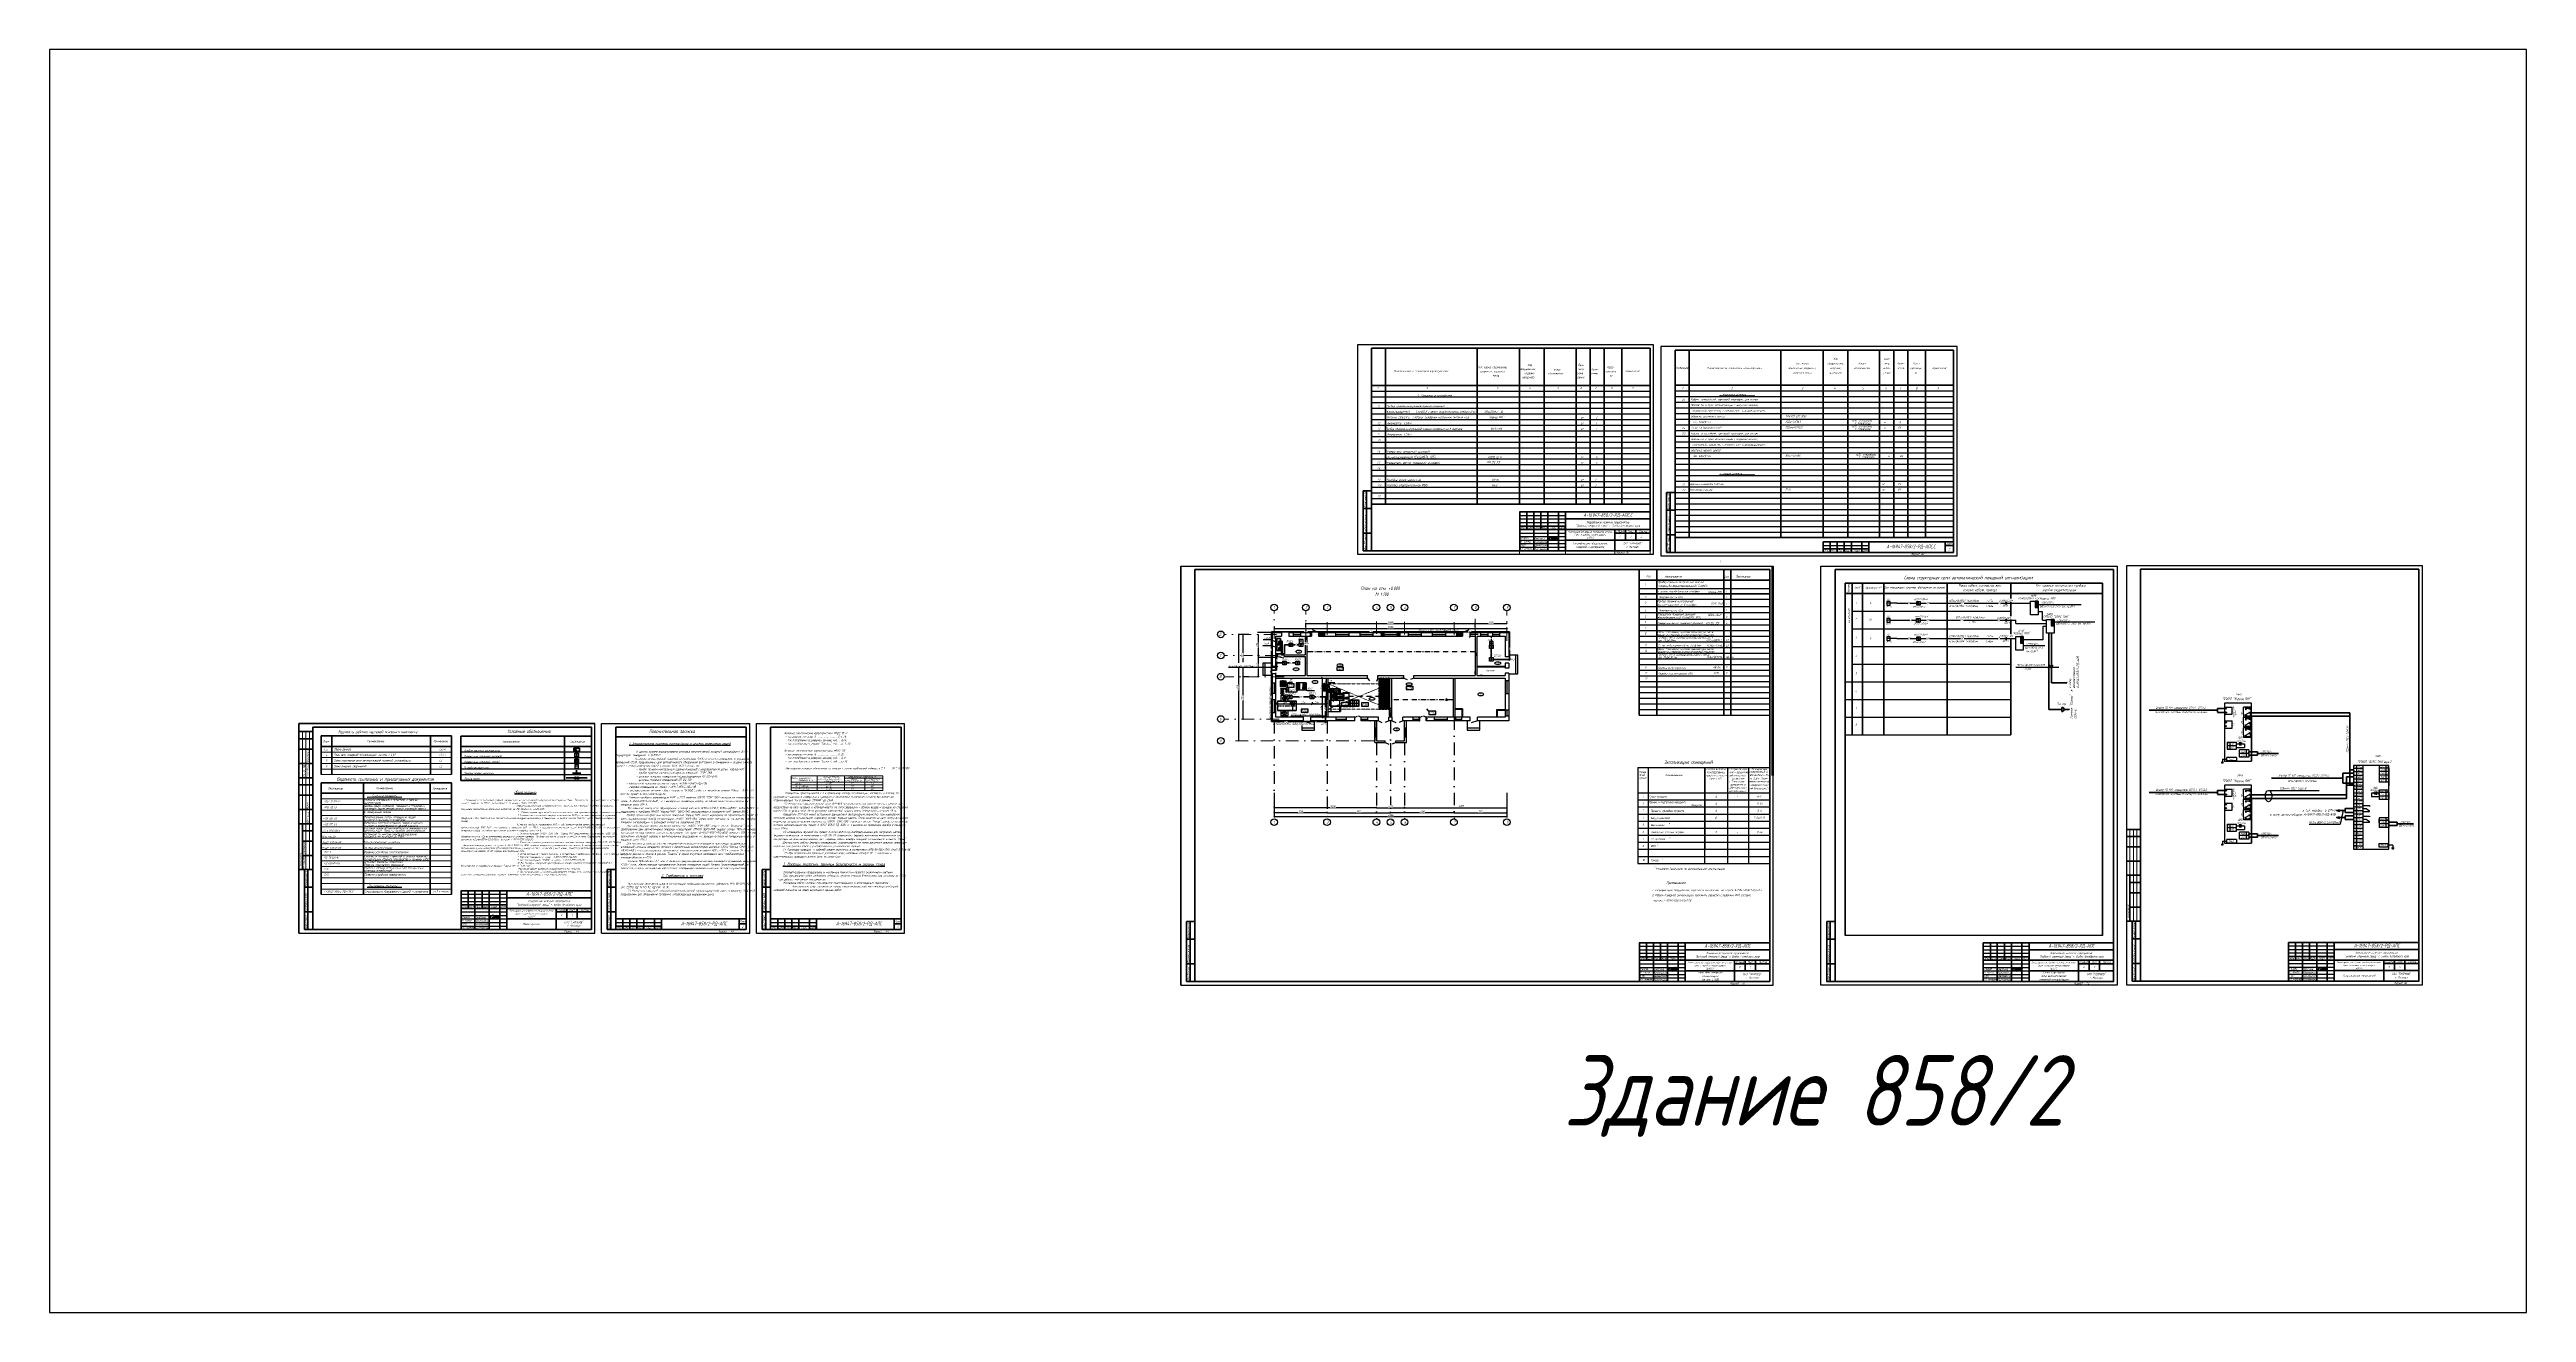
# Model space of a CAD drawing. Header units: millimetres. Extents: x 2185 to 8290, y 601 to 2456.
# Drawn here: x 4778 to 8290, y 601 to 2391 of the extents above; entities that cross this region are included whole.
import ezdxf
from ezdxf.enums import TextEntityAlignment as Align

# ---------------------------------------------------------------- set-up
doc = ezdxf.new("R2010")
doc.units = ezdxf.units.MM
for name, pattern in [('ACAD_ISO02W100', [15, 12, -3]), ('ACAD_ISO05W100', [33, 24, -3, 0, -3, 0, -3]), ('ACAD_ISO10W100', [18, 12, -3, 0, -3]), ('ACAD_ISO12W100', [21, 12, -3, 0, -3, 0, -3]), ('CENTER', [50.8, 31.75, -6.35, 6.35, -6.35]), ('CENTER2', [28.575, 19.05, -3.175, 3.175, -3.175]), ('DASHDOTX2', [50.8, 25.4, -12.7, 0, -12.7]), ('DASHED2', [0.375, 0.25, -0.125]), ('gost6', [12, 8, -1.5, 1, -1.5])]:
    doc.linetypes.add(name, pattern=pattern)
for name, color, linetype in [('hj', 7, 'Continuous'), ('OBORUDOVANIE', 7, 'Continuous'), ('osnovnoy shtamp', 7, 'Continuous'), ('НОВЫЙ', 7, 'Continuous'), ('орудован', 7, 'Continuous'), ('оси', 5, 'gost6'), ('ОСНОВНЫЕ', 7, 'Continuous'), ('Оформление', 7, 'Continuous'), ('РАЗМЕР', 6, 'Continuous'), ('Спецификации', 7, 'Continuous'), ('текст', 7, 'Continuous'), ('Текст.', 51, 'Continuous'), ('ТХ', 7, 'Continuous'), ('Штрих', 3, 'ACAD_ISO02W100')]:
    doc.layers.add(name, color=color, linetype=linetype)
for name, color, linetype, lineweight in [('Датчики (Вновь)', 2, 'Continuous', 50), ('линия связи', 3, 'Continuous', 60), ('Линия связи (Вновь)', 3, 'Continuous', 60), ('осевые', 112, 'gost6', 30), ('ППК и др. приБоры', 171, 'Continuous', 50), ('размеры', 82, 'Continuous', 25), ('рамка толстая', 7, 'Continuous', 60), ('Рамка тонкая', 5, 'Continuous', 25), ('Спецификация', 9, 'Continuous', 25), ('стена', 7, 'Continuous', 18), ('стены', 7, 'Continuous', 15), ('ТаБлица', 253, 'Continuous', 40), ('Штампы', 252, 'Continuous', 25), ('Эл. аппараты (Вновь)', 93, 'Continuous', 50)]:
    doc.layers.add(name, color=color, linetype=linetype, lineweight=lineweight)
doc.styles.add('CX', font='cx.shx', dxfattribs={"width": 0.6, "oblique": 15, "height": 3})
doc.styles.add('GOST', font='gost.shx', dxfattribs={"oblique": 15})
doc.styles.add('gost shx', font='gost.shx', dxfattribs={"oblique": 15})
doc.styles.add('gost. shx', font='gost.shx', dxfattribs={"oblique": 15})
doc.styles.add('gost.shx', font='gost.shx', dxfattribs={"oblique": 15})
doc.styles.add('Simplex', font='simplex.shx', dxfattribs={"width": 0.7, "oblique": 15})
doc.styles.add('Симплекс', font='simplex.shx', dxfattribs={"width": 0.7, "oblique": 15, "height": 600})
doc.linetypes.add('ограждение1', pattern='A,6.35,-2.54,[133,ltypeshp.shx,S=2.54,R=0,X=-2.54,Y=0],-2.54,25.4', length=36.83)

# ---------------------------------------------------------------- blocks, each defined once
blk = doc.blocks.new('_Oblique')
at = {"color": 0, "linetype": 'ByBlock', "lineweight": -2}
blk.add_line((-0.5, -0.5), (0.5, 0.5), dxfattribs=at)
blk = doc.blocks.new('_DotSmall')
at = {"color": 0, "linetype": 'ByBlock', "lineweight": -3, "const_width": 0.5}
blk.add_lwpolyline([(-0.0625, 0, 1), (0.0625, 0, 1)], format="xyb", close=True, dxfattribs=at)
blk = doc.blocks.new('A$C00EC61DE')
at = {"layer": 'Линия связи (Вновь)'}
for p, q in [((5, 1), (0, 1)), ((6, 2), (6, 5)), ((7, 1), (12, 1))]:
    blk.add_line(p, q, dxfattribs=at)
at = {"layer": 'Эл. аппараты (Вновь)'}
blk.add_circle((6, 1), 1, dxfattribs=at)
blk.add_circle((6, 1), 1, dxfattribs=at)
blk = doc.blocks.new('A$C48AC0FEC')
at = {"layer": 'Линия связи (Вновь)'}
for p, q in [((11.5, 1.8), (0, 1.8)), ((12, 3.5), (14.5, 0)), ((12, 0), (14.5, 3.5)), ((15.5, 3.5), (18, 0)), ((15.5, 0), (18, 3.5)), ((18.5, 1.8), (30, 1.8))]:
    blk.add_line(p, q, dxfattribs=at)
blk = doc.blocks.new('A$C134D03C4')
at = {"layer": 'ППК и др. приБоры'}
blk.add_hatch(color=256, dxfattribs=at).paths.add_polyline_path([(4, 0), (4, 2.5), (0, 2.5), (0, 0)])
for p, q in [((0, 5), (0, 0)), ((8, 5), (0, 5)), ((4, 2.5), (0, 2.5)), ((0, 0), (8, 0)), ((4, 0), (4, 2.5)), ((8, 0), (8, 5))]:
    blk.add_line(p, q, dxfattribs=at)
blk = doc.blocks.new('A$C7A532389')
at = {"layer": 'Датчики (Вновь)'}
for p, q in [((0, 5), (5, 5)), ((0, 0), (0, 5)), ((2.5, 1), (2.5, 2.5)), ((5, 5), (5, 0)), ((5, 0), (0, 0))]:
    blk.add_line(p, q, dxfattribs=at)
blk.add_arc((2.5, 4), 1.5, 180, 0, dxfattribs=at)

msp = doc.modelspace()

# ---------------------------------------------------------------- hatches: boundary and pattern name
for color, points in [(1, [(7598, 1609.6), (7593.8, 1609.6), (7593.8, 1600.3), (7598, 1600.3)]), (1, [(7620.6, 1583.6), (7616.4, 1583.6), (7616.4, 1574.3), (7620.6, 1574.3)]), (1, [(7576.9, 1559.4), (7572.7, 1559.4), (7572.7, 1550.1), (7576.9, 1550.1)]), (256, [(7891.4, 1457.1), (7893.6, 1457.1), (7892.6, 1455.4)]), (256, [(7891.4, 1446.2), (7893.6, 1446.2), (7892.6, 1447.9)]), (256, [(7891.4, 1442.5), (7893.6, 1442.5), (7892.6, 1440.8)]), (256, [(7891.4, 1431.5), (7893.6, 1431.5), (7892.6, 1433.2)]), (256, [(7891.4, 1427.9), (7893.6, 1427.9), (7892.6, 1426.2)]), (256, [(7891.4, 1416.9), (7893.6, 1416.9), (7892.6, 1418.6)]), (256, [(7891.4, 1340.8), (7893.6, 1340.8), (7892.6, 1339.1)]), (256, [(7891.4, 1329.8), (7893.6, 1329.8), (7892.6, 1331.5)]), (256, [(7891.4, 1326.2), (7893.6, 1326.2), (7892.6, 1324.5)]), (256, [(7891.4, 1315.2), (7893.6, 1315.2), (7892.6, 1316.9)]), (256, [(7891.4, 1311.6), (7893.6, 1311.6), (7892.6, 1309.9)]), (256, [(7891.4, 1300.6), (7893.6, 1300.6), (7892.6, 1302.3)])]:
    msp.add_hatch(color=color).paths.add_polyline_path(points)
h = msp.add_hatch()
h.set_pattern_fill('ANSI37', color=4, scale=0.2, angle=90, style=0)
h.set_pattern_definition([(225, (6808.6392, 1568.10883), (-0.4490128, 0.4490128), []), (135, (6808.6392, 1568.10883), (0.4490128, 0.4490128), [])])
edge = h.paths.add_edge_path()
edge.add_ellipse((6526.7, 1482), major_axis=(0, 3.16), ratio=0.490203, start_angle=333.3337, end_angle=566.6663)
edge.add_line((6527.4, 1479.2), (6527.4, 1484.8))
edge = h.paths.add_edge_path()
edge.add_ellipse((6526.7, 1482), major_axis=(0, 3.16), ratio=0.490203, start_angle=206.6663, end_angle=333.3337)
edge.add_line((6527.4, 1484.8), (6527.4, 1479.2))
at = {"layer": 'ППК и др. приБоры'}
for points in [[(6523.6, 1552.6), (6521.1, 1552.6), (6521.1, 1548.6), (6523.6, 1548.6)], [(6523.6, 1543.6), (6521.1, 1543.6), (6521.1, 1539.6), (6523.6, 1539.6)]]:
    msp.add_hatch(color=256, dxfattribs=at).paths.add_polyline_path(points)

# ---------------------------------------------------------------- linework, layer by layer
at = {"lineweight": 60}
for p, q in [((7083.1, 1965.5), (7478.1, 1965.5)), ((7083.1, 1678.5), (7083.1, 1965.5)), ((7103.1, 1965.5), (7103.1, 1699.5)), ((7233.1, 1965.5), (7233.1, 1699.5)), ((7293.1, 1965.5), (7293.1, 1699.5)), ((7328.1, 1965.5), (7328.1, 1699.5)), ((7373.1, 1965.5), (7373.1, 1699.5)), ((7393.1, 1965.5), (7393.1, 1699.5)), ((7413.1, 1965.5), (7413.1, 1699.5)), ((7438.1, 1965.5), (7438.1, 1699.5)), ((7478.1, 1965.5), (7478.1, 1678.5)), ((7083.1, 1915.5), (7478.1, 1915.5)), ((7071.1, 1678.5), (7071.1, 1763.5)), ((7083.1, 1763.5), (7071.1, 1763.5)), ((7076.1, 1678.5), (7076.1, 1763.5)), ((7083.1, 1678.5), (7083.1, 1763.5)), ((6862.7, 1736), (7047.7, 1736)), ((6862.9, 1681), (6862.9, 1736)), ((6872.9, 1736), (6872.9, 1711)), ((6882.7, 1736), (6882.7, 1681)), ((6892.7, 1711), (6892.7, 1736)), ((6902.7, 1681), (6902.7, 1736)), ((6917.7, 1736), (6917.7, 1681)), ((6927.7, 1736), (6927.7, 1720.4)), ((6927.7, 1726), (7047.9, 1726.1)), ((7083.1, 1738.5), (7071.1, 1738.5)), ((7083.1, 1678.5), (7083.1, 1733.5)), ((6862.7, 1716), (6927.6, 1716)), ((6862.7, 1711), (7047.9, 1711)), ((6927.7, 1720.4), (6927.7, 1681)), ((6927.7, 1696), (7047.9, 1696)), ((6997.7, 1711), (6997.7, 1681)), ((6997.7, 1706), (7047.9, 1706)), ((7012.9, 1696), (7012.9, 1711)), ((7027.7, 1711), (7027.7, 1696)), ((7083.1, 1703.5), (7071.1, 1703.5)), ((7083.1, 1699.5), (7478.1, 1699.5)), ((6402.4, 1070.3), (6402.4, 1654.3)), ((6402.4, 1654.3), (7217.4, 1654.3)), ((7047.9, 1681), (6996.3, 1681)), ((7083.1, 1678.5), (7071.1, 1678.5)), ((7478.1, 1678.5), (7083.1, 1678.5)), ((7217.4, 1654.3), (7217.4, 1070.3)), ((7478.1, 1678.5), (7293.1, 1678.5)), ((5361.5, 1198.9), (5546.5, 1198.9)), ((5361.7, 1143.9), (5361.7, 1198.9)), ((5371.7, 1198.9), (5371.7, 1173.9)), ((5381.5, 1198.9), (5381.5, 1143.9)), ((5391.5, 1173.9), (5391.5, 1198.9)), ((5401.5, 1143.9), (5401.5, 1198.9)), ((5416.5, 1198.9), (5416.5, 1143.9)), ((5426.5, 1198.9), (5426.5, 1183.3)), ((5361.5, 1178.9), (5426.4, 1178.9)), ((5361.5, 1173.9), (5546.7, 1173.9)), ((5426.5, 1188.9), (5546.7, 1189)), ((5426.5, 1183.3), (5426.5, 1143.9)), ((5496.5, 1173.9), (5496.5, 1143.9)), ((5496.5, 1168.9), (5546.7, 1168.9)), ((5511.7, 1158.9), (5511.7, 1173.9)), ((5526.5, 1173.9), (5526.5, 1158.9)), ((5426.5, 1158.9), (5546.7, 1158.9)), ((5546.7, 1143.9), (5495.1, 1143.9)), ((6402.4, 1070.3), (6402.4, 1125.3)), ((7032.4, 1125.3), (7217.4, 1125.3)), ((7032.6, 1070.3), (7032.6, 1125.3)), ((7042.6, 1125.3), (7042.6, 1100.3)), ((7052.4, 1125.3), (7052.4, 1070.3)), ((7062.4, 1100.3), (7062.4, 1125.3)), ((7072.4, 1070.3), (7072.4, 1125.3)), ((7087.4, 1125.3), (7087.4, 1070.3)), ((7097.4, 1125.3), (7097.4, 1109.7)), ((7310, 1070.3), (7310, 1125.3)), ((7520, 1125.3), (7705, 1125.3)), ((7520.2, 1070.3), (7520.2, 1125.3)), ((7530.2, 1125.3), (7530.2, 1100.3)), ((7540, 1125.3), (7540, 1070.3)), ((7550, 1100.3), (7550, 1125.3)), ((7560, 1070.3), (7560, 1125.3)), ((7575, 1125.3), (7575, 1070.3)), ((7585, 1125.3), (7585, 1109.7)), ((7952.9, 1125.7), (8137.9, 1125.7)), ((7953, 1070.7), (7953, 1125.7)), ((7963, 1125.7), (7963, 1100.7)), ((7972.9, 1125.7), (7972.9, 1070.7)), ((7982.9, 1100.7), (7982.9, 1125.7)), ((7992.9, 1070.7), (7992.9, 1125.7)), ((8007.9, 1125.7), (8007.9, 1070.7)), ((8017.9, 1125.7), (8017.9, 1110.1)), ((7032.4, 1105.3), (7097.4, 1105.3)), ((7032.4, 1100.3), (7217.6, 1100.3)), ((7097.4, 1115.3), (7217.6, 1115.4)), ((7097.4, 1109.7), (7097.4, 1070.3)), ((7167.4, 1100.3), (7167.4, 1070.3)), ((7167.4, 1095.3), (7217.6, 1095.3)), ((7182.6, 1085.3), (7182.6, 1100.3)), ((7197.4, 1100.3), (7197.4, 1085.3)), ((7520, 1105.3), (7585, 1105.3)), ((7520, 1100.3), (7705.2, 1100.3)), ((7585, 1115.3), (7705.2, 1115.4)), ((7585, 1109.7), (7585, 1070.3)), ((7655, 1100.3), (7655, 1070.3)), ((7655, 1095.3), (7705.2, 1095.3)), ((7670.2, 1085.3), (7670.2, 1100.3)), ((7685, 1100.3), (7685, 1085.3)), ((7952.9, 1105.7), (8017.8, 1105.7)), ((7952.9, 1100.7), (8138, 1100.7)), ((8017.9, 1115.7), (8138, 1115.8)), ((8017.9, 1110.1), (8017.9, 1070.7)), ((8087.9, 1100.7), (8087.9, 1070.7)), ((8087.9, 1095.7), (8138, 1095.7)), ((8103.1, 1085.7), (8103.1, 1100.7)), ((8117.9, 1100.7), (8117.9, 1085.7)), ((6402.4, 1070.3), (6390.4, 1070.3)), ((7217.6, 1070.3), (6402.4, 1070.3)), ((7097.4, 1085.3), (7217.6, 1085.3)), ((7217.6, 1070.3), (7166, 1070.3)), ((7310, 1070.3), (7298, 1070.3)), ((7585, 1085.3), (7705.2, 1085.3)), ((7705.2, 1070.3), (7653.6, 1070.3)), ((8017.9, 1085.7), (8138, 1085.7)), ((8138, 1070.7), (8086.5, 1070.7))]:
    msp.add_line(p, q, dxfattribs=at)
for p, q in [((6717.9, 1899), (6777.5, 1899)), ((7146, 1900.4), (7196, 1900.4)), ((7146, 1788.4), (7196, 1788.4)), ((6862.7, 1731), (6927.6, 1731)), ((7047.9, 1736), (6997.7, 1736)), ((7047.7, 1736), (6997.7, 1736)), ((7047.7, 1736), (6997.7, 1736)), ((7047.7, 1736), (6997.7, 1736)), ((7047.7, 1736), (6997.7, 1736)), ((7083.1, 1731.5), (7478.1, 1731.5)), ((7083.1, 1723.5), (7478.1, 1723.5)), ((6862.7, 1706), (6927.6, 1706)), ((6862.7, 1701), (6927.6, 1701)), ((6862.7, 1691), (6927.8, 1691)), ((6862.7, 1686), (6927.8, 1686)), ((6862.9, 1681), (6862.9, 1686)), ((6862.9, 1681), (6862.9, 1686)), ((7083.1, 1715.5), (7478.1, 1715.5)), ((7083.1, 1707.5), (7478.1, 1707.5)), ((6382.4, 1065.3), (6382.4, 1659.3)), ((6382.4, 1659.3), (6802.4, 1659.3)), ((6382.4, 1659.3), (6382.4, 1654.3)), ((6382.4, 1659.3), (6382.4, 1362.3)), ((7047.7, 1681), (6862.7, 1681)), ((6882.7, 1681), (6902.7, 1681)), ((6917.7, 1681), (6927.7, 1681)), ((6917.7, 1681), (6927.7, 1681)), ((6997.7, 1681), (7012.7, 1681)), ((6997.7, 1681), (6997.7, 1681)), ((7032.3, 1654.3), (7217.4, 1654.3)), ((7220.4, 1659.3), (7220.4, 1362.3)), ((7222.4, 1659.3), (7222.4, 1362.3)), ((7032.3, 1627.2), (7217.4, 1627.2)), ((7032.3, 1612.1), (7217.4, 1612.1)), ((7032.3, 1593.3), (7217.4, 1593.3)), ((7032.3, 1583.8), (7217.4, 1583.8)), ((7032.6, 1601.9), (7217.8, 1601.9)), ((6512.1, 1565), (6511.1, 1565)), ((7032.3, 1575.8), (7217.4, 1575.8)), ((7032.3, 1567.8), (7217.4, 1567.8)), ((7032.3, 1559.8), (7217.4, 1559.8)), ((7032.3, 1551.8), (7217.4, 1551.8)), ((6519.8, 1517.4), (6516.3, 1513.4)), ((6518.6, 1529.7), (6517.6, 1529)), ((7032.3, 1543.8), (7217.4, 1543.8)), ((7032.3, 1535.8), (7217.4, 1535.8)), ((7032.3, 1527.8), (7217.4, 1527.8)), ((7032.3, 1519.8), (7217.4, 1519.8)), ((7032.3, 1511.8), (7217.4, 1511.8)), ((7032.3, 1503.8), (7217.4, 1503.8)), ((7032.3, 1495.8), (7217.4, 1495.8)), ((7032.3, 1487.8), (7217.4, 1487.8)), ((7032.3, 1479.8), (7217.4, 1479.8)), ((6537.2, 1466.3), (6537.2, 1463.9)), ((6587.4, 1446.6), (6538.3, 1446.6)), ((6568.5, 1466.3), (6568.5, 1463.9)), ((6587.9, 1447.1), (6587, 1446.1)), ((7032.3, 1471.8), (7217.4, 1471.8)), ((7032.3, 1463.8), (7217.4, 1463.8)), ((7032.3, 1455.8), (7217.4, 1455.8)), ((7032.3, 1447.8), (7217.4, 1447.8)), ((7862.4, 1459.3), (7862.4, 1454.3)), ((7862.4, 1459.3), (7873, 1459.3)), ((7862.4, 1454.3), (7862.4, 1449.3)), ((7862.4, 1449.3), (7873, 1449.3)), ((7862.4, 1449.3), (7873, 1449.3)), ((7862.4, 1449.3), (7873, 1449.3)), ((7862.4, 1449.3), (7873, 1449.3)), ((7873, 1449.3), (7873, 1459.3)), ((7899.5, 1459.1), (7888.9, 1459.1)), ((7888.9, 1449.1), (7888.9, 1459.1)), ((7888.9, 1449.1), (7888.9, 1445.2)), ((7899.5, 1445.2), (7888.9, 1445.2)), ((7899.5, 1445.2), (7888.9, 1445.2)), ((7899.5, 1445.2), (7888.9, 1445.2)), ((7899.5, 1445.2), (7888.9, 1445.2)), ((7899.5, 1444.5), (7888.9, 1444.5)), ((7888.9, 1434.5), (7888.9, 1444.5)), ((7897.1, 1451.2), (7891.1, 1447.7)), ((7897.1, 1457.1), (7891.4, 1457.1)), ((7891.4, 1457.1), (7892.6, 1455.4)), ((7891.4, 1446.2), (7892.6, 1447.9)), ((7897.1, 1446.2), (7891.4, 1446.2)), ((7897.1, 1442.5), (7891.4, 1442.5)), ((7891.4, 1442.5), (7892.6, 1440.8)), ((7892.6, 1455.4), (7893.6, 1457.1)), ((7892.6, 1447.9), (7893.6, 1446.2)), ((7892.6, 1440.8), (7893.6, 1442.5)), ((7899.5, 1459.1), (7899.5, 1454.1)), ((7899.5, 1454.1), (7899.5, 1449.1)), ((7899.5, 1445.2), (7899.5, 1449.1)), ((7899.5, 1444.5), (7899.5, 1439.5)), ((7900.3, 1446.5), (7900.3, 1382.7)), ((5131.6, 1138.9), (5131.6, 1435.9)), ((5131.6, 1138.9), (5131.6, 1435.9)), ((5131.6, 1435.9), (5551.6, 1435.9)), ((7862.4, 1439.6), (7862.4, 1434.6)), ((7862.4, 1439.6), (7873, 1439.6)), ((7862.4, 1434.6), (7862.4, 1429.6)), ((7862.4, 1429.6), (7873, 1429.6)), ((7862.4, 1429.6), (7873, 1429.6)), ((7862.4, 1429.6), (7873, 1429.6)), ((7862.4, 1429.6), (7873, 1429.6)), ((7865.8, 1409.7), (7865.8, 1404.7)), ((7865.8, 1409.7), (7879.2, 1409.7)), ((7869.9, 1409.7), (7869.9, 1404.7)), ((7873, 1429.6), (7873, 1439.6)), ((7879.2, 1404.7), (7879.2, 1409.7)), ((7879.2, 1407.2), (7883.3, 1407.2)), ((7883.3, 1409.7), (7883.3, 1404.7)), ((7884.3, 1408.2), (7884.3, 1406.2)), ((7885.3, 1409.7), (7885.3, 1404.7)), ((7886.3, 1408.2), (7886.3, 1406.2)), ((7886.3, 1407.2), (7890.3, 1407.2)), ((7888.9, 1434.5), (7888.9, 1430.6)), ((7899.5, 1430.6), (7888.9, 1430.6)), ((7899.5, 1430.6), (7888.9, 1430.6)), ((7899.5, 1430.6), (7888.9, 1430.6)), ((7899.5, 1430.6), (7888.9, 1430.6)), ((7899.5, 1429.9), (7888.9, 1429.9)), ((7888.9, 1419.9), (7888.9, 1429.9)), ((7888.9, 1419.9), (7888.9, 1416)), ((7899.5, 1416), (7888.9, 1416)), ((7899.5, 1416), (7888.9, 1416)), ((7899.5, 1416), (7888.9, 1416)), ((7899.5, 1416), (7888.9, 1416)), ((7890.3, 1407.2), (7890.3, 1402.2)), ((7897.1, 1436.6), (7891.1, 1433.1)), ((7897.1, 1422), (7891.1, 1418.4)), ((7891.4, 1431.5), (7892.6, 1433.2)), ((7897.1, 1431.6), (7891.4, 1431.6)), ((7891.4, 1427.9), (7892.6, 1426.2)), ((7897.1, 1427.8), (7891.4, 1427.8)), ((7891.4, 1416.9), (7892.6, 1418.6)), ((7897.1, 1417), (7891.4, 1417)), ((7892.6, 1433.2), (7893.6, 1431.5)), ((7892.6, 1426.2), (7893.6, 1427.9)), ((7892.6, 1418.6), (7893.6, 1416.9)), ((7899.5, 1439.5), (7899.5, 1434.5)), ((7899.5, 1430.6), (7899.5, 1434.5)), ((7899.5, 1429.9), (7899.5, 1424.9)), ((7899.5, 1424.9), (7899.5, 1419.9)), ((7899.5, 1416), (7899.5, 1419.9)), ((5546.5, 1395.2), (5361.5, 1395.2)), ((5546.5, 1387.2), (5361.5, 1387.2)), ((5546.5, 1379.2), (5361.5, 1379.2)), ((5546.5, 1371.2), (5361.5, 1371.2)), ((7857.3, 1381.4), (7860.9, 1381.4)), ((7857.7, 1380.5), (7860.3, 1380.5)), ((7859.1, 1385.5), (7859.1, 1381.4)), ((7859.2, 1385.5), (7865.7, 1385.5)), ((7879.1, 1388), (7865.7, 1388)), ((7879.1, 1388), (7865.7, 1388)), ((7865.7, 1383), (7865.7, 1388)), ((7879.1, 1383), (7865.7, 1383)), ((7865.8, 1404.7), (7879.2, 1404.7)), ((7865.8, 1404.7), (7865.8, 1399.7)), ((7865.8, 1404.7), (7879.2, 1404.7)), ((7865.8, 1399.7), (7879.2, 1399.7)), ((7865.8, 1399.7), (7879.2, 1399.7)), ((7869.9, 1404.7), (7869.9, 1399.7)), ((7879.1, 1388), (7879.1, 1383)), ((7879.2, 1399.7), (7879.2, 1404.7)), ((7879.2, 1402.2), (7890.3, 1402.2)), ((7883.5, 1393.5), (7883.5, 1398.5)), ((7883.5, 1393.5), (7883.5, 1398.5)), ((7896.9, 1398.5), (7883.5, 1398.5)), ((7883.5, 1388.5), (7883.5, 1393.5)), ((7896.9, 1393.5), (7883.5, 1393.5)), ((7883.5, 1388.5), (7883.5, 1393.5)), ((7896.9, 1393.5), (7883.5, 1393.5)), ((7896.9, 1388.5), (7883.5, 1388.5)), ((7896.9, 1388.5), (7883.5, 1388.5)), ((7892.7, 1398.5), (7892.7, 1393.5)), ((7892.7, 1393.5), (7892.7, 1388.5)), ((7896.9, 1398.5), (7896.9, 1393.5)), ((7896.9, 1393.5), (7896.9, 1388.5)), ((8095.1, 1376.3), (8045.1, 1376.3)), ((8045.1, 1376.3), (8045.1, 1257.8)), ((8045.1, 1372.8), (8045.1, 1367.8)), ((8045.1, 1372.8), (8058.5, 1372.8)), ((8049.2, 1376.3), (8049.2, 1367.8)), ((8058.5, 1376.3), (8058.5, 1272.8)), ((8081.7, 1376.3), (8081.7, 1352.8)), ((8095.1, 1372.8), (8081.7, 1372.8)), ((8090.9, 1376.3), (8090.9, 1367.8)), ((8095.1, 1257.8), (8095.1, 1376.3)), ((8095.1, 1372.8), (8095.1, 1367.8)), ((5546.5, 1363.2), (5361.5, 1363.2)), ((5546.5, 1355.2), (5361.5, 1355.2)), ((7862.4, 1343), (7862.4, 1338)), ((7862.4, 1343), (7873, 1343)), ((7862.4, 1338), (7862.4, 1333)), ((7873, 1333), (7873, 1343)), ((7899.5, 1342.8), (7888.9, 1342.8)), ((7888.9, 1332.8), (7888.9, 1342.8)), ((7897.1, 1334.9), (7891.1, 1331.4)), ((7897.1, 1340.8), (7891.4, 1340.8)), ((7891.4, 1340.8), (7892.6, 1339.1)), ((7892.6, 1339.1), (7893.6, 1340.8)), ((7899.5, 1342.8), (7899.5, 1337.8)), ((7899.5, 1337.8), (7899.5, 1332.8)), ((7924.6, 1341.1), (7996.4, 1341.1)), ((8039.1, 1365.7), (8040.1, 1365.7)), ((8045.1, 1367.8), (8045.1, 1362.8)), ((8045.1, 1367.8), (8058.5, 1367.8)), ((8045.1, 1362.8), (8058.5, 1362.8)), ((8045.1, 1362.8), (8045.1, 1357.8)), ((8045.1, 1362.8), (8058.5, 1362.8)), ((8045.1, 1357.8), (8045.1, 1352.8)), ((8045.1, 1357.8), (8058.5, 1357.8)), ((8045.1, 1352.8), (8058.5, 1352.8)), ((8045.1, 1352.8), (8045.1, 1347.8)), ((8045.1, 1352.8), (8058.5, 1352.8)), ((8045.1, 1347.8), (8045.1, 1342.8)), ((8045.1, 1347.8), (8058.5, 1347.8)), ((8045.1, 1342.8), (8058.5, 1342.8)), ((8045.1, 1342.8), (8045.1, 1337.8)), ((8045.1, 1342.8), (8058.5, 1342.8)), ((8045.1, 1337.8), (8058.5, 1337.8)), ((8049.2, 1367.8), (8049.2, 1362.8)), ((8049.2, 1362.8), (8049.2, 1357.8)), ((8049.2, 1357.8), (8049.2, 1352.8)), ((8049.2, 1352.8), (8049.2, 1347.8)), ((8049.2, 1347.8), (8049.2, 1342.8)), ((8049.2, 1342.8), (8049.2, 1337.8)), ((8049.2, 1337.8), (8049.2, 1332.8)), ((8074.5, 1337.3), (8070.5, 1337.3)), ((8070.5, 1337.3), (8070.5, 1332.3)), ((8074.5, 1338.3), (8074.5, 1336.3)), ((8075.5, 1339.8), (8075.5, 1334.8)), ((8076.5, 1338.3), (8076.5, 1336.3)), ((8077.5, 1339.8), (8077.5, 1334.8)), ((8081.7, 1337.3), (8077.5, 1337.3)), ((8095.1, 1367.8), (8081.7, 1367.8)), ((8095.1, 1362.8), (8081.7, 1362.8)), ((8095.1, 1362.8), (8081.7, 1362.8)), ((8095.1, 1357.8), (8081.7, 1357.8)), ((8095.1, 1352.8), (8081.7, 1352.8)), ((8095.1, 1352.8), (8081.7, 1352.8)), ((8095.1, 1341.7), (8081.7, 1341.7)), ((8081.7, 1341.7), (8081.7, 1328.2)), ((8081.7, 1334.8), (8081.7, 1339.8)), ((8095.1, 1338.2), (8081.7, 1338.2)), ((8090.9, 1367.8), (8090.9, 1362.8)), ((8090.9, 1362.8), (8090.9, 1357.8)), ((8090.9, 1357.8), (8090.9, 1352.8)), ((8090.9, 1341.7), (8090.9, 1333.2)), ((8095.1, 1367.8), (8095.1, 1362.8)), ((8095.1, 1362.8), (8095.1, 1357.8)), ((8095.1, 1357.8), (8095.1, 1352.8)), ((8095.1, 1352.8), (8095.1, 1347.8)), ((8095.1, 1338.2), (8095.1, 1333.2)), ((5228.7, 1331.8), (5277.9, 1331.9)), ((7862.4, 1333), (7873, 1333)), ((7862.4, 1333), (7873, 1333)), ((7862.4, 1333), (7873, 1333)), ((7862.4, 1333), (7873, 1333)), ((7862.4, 1323.3), (7862.4, 1318.3)), ((7862.4, 1323.3), (7873, 1323.3)), ((7862.4, 1318.3), (7862.4, 1313.3)), ((7862.4, 1313.3), (7873, 1313.3)), ((7862.4, 1313.3), (7873, 1313.3)), ((7862.4, 1313.3), (7873, 1313.3)), ((7862.4, 1313.3), (7873, 1313.3)), ((7873, 1313.3), (7873, 1323.3)), ((7888.9, 1332.8), (7888.9, 1328.9)), ((7899.5, 1328.9), (7888.9, 1328.9)), ((7899.5, 1328.9), (7888.9, 1328.9)), ((7899.5, 1328.9), (7888.9, 1328.9)), ((7899.5, 1328.9), (7888.9, 1328.9)), ((7899.5, 1328.2), (7888.9, 1328.2)), ((7888.9, 1318.2), (7888.9, 1328.2)), ((7888.9, 1318.2), (7888.9, 1314.3)), ((7899.5, 1314.3), (7888.9, 1314.3)), ((7899.5, 1314.3), (7888.9, 1314.3)), ((7899.5, 1314.3), (7888.9, 1314.3)), ((7899.5, 1314.3), (7888.9, 1314.3)), ((7899.5, 1313.6), (7888.9, 1313.6)), ((7888.9, 1303.6), (7888.9, 1313.6)), ((7888.9, 1303.6), (7888.9, 1299.7)), ((7899.5, 1299.7), (7888.9, 1299.7)), ((7899.5, 1299.7), (7888.9, 1299.7)), ((7899.5, 1299.7), (7888.9, 1299.7)), ((7899.5, 1299.7), (7888.9, 1299.7)), ((7897.1, 1320.3), (7891.1, 1316.7)), ((7897.1, 1305.7), (7891.1, 1302.1)), ((7891.4, 1329.8), (7892.6, 1331.5)), ((7897.1, 1329.9), (7891.4, 1329.9)), ((7891.4, 1326.2), (7892.6, 1324.5)), ((7897.1, 1326.1), (7891.4, 1326.1)), ((7891.4, 1315.2), (7892.6, 1316.9)), ((7897.1, 1315.3), (7891.4, 1315.3)), ((7891.4, 1311.6), (7892.6, 1309.9)), ((7897.1, 1311.5), (7891.4, 1311.5)), ((7891.4, 1300.6), (7892.6, 1302.3)), ((7897.1, 1300.6), (7891.4, 1300.6)), ((7892.6, 1331.5), (7893.6, 1329.8)), ((7892.6, 1324.5), (7893.6, 1326.2)), ((7892.6, 1316.9), (7893.6, 1315.2)), ((7892.6, 1309.9), (7893.6, 1311.6)), ((7892.6, 1302.3), (7893.6, 1300.6)), ((7899.5, 1328.9), (7899.5, 1332.8)), ((7899.5, 1328.2), (7899.5, 1323.2)), ((7899.5, 1323.2), (7899.5, 1318.2)), ((7899.5, 1314.3), (7899.5, 1318.2)), ((7899.5, 1313.6), (7899.5, 1308.6)), ((7899.5, 1308.6), (7899.5, 1303.6)), ((7899.5, 1299.7), (7899.5, 1303.6)), ((7900.3, 1330.1), (7900.3, 1266.4)), ((8021.1, 1312.6), (8025.2, 1314)), ((8021.1, 1312.6), (8025.2, 1311.2)), ((8021.1, 1302.6), (8025.2, 1304)), ((8021.1, 1302.6), (8025.2, 1301.2)), ((8030.4, 1312.6), (8026.1, 1293.3)), ((8027, 1303.6), (8029.3, 1301.6)), ((8029.3, 1313.6), (8031.5, 1311.6)), ((8045.1, 1332.8), (8058.5, 1332.8)), ((8045.1, 1332.8), (8058.5, 1332.8)), ((8045.1, 1327.8), (8058.5, 1327.8)), ((8045.1, 1322.8), (8058.5, 1322.8)), ((8045.1, 1317.8), (8045.1, 1312.8)), ((8045.1, 1317.8), (8058.5, 1317.8)), ((8045.1, 1312.8), (8058.5, 1312.8)), ((8045.1, 1312.8), (8045.1, 1307.8)), ((8045.1, 1312.8), (8058.5, 1312.8)), ((8045.1, 1307.8), (8045.1, 1302.8)), ((8045.1, 1307.8), (8058.5, 1307.8)), ((8045.1, 1302.8), (8058.5, 1302.8)), ((8045.1, 1302.8), (8045.1, 1297.8)), ((8045.1, 1302.8), (8058.5, 1302.8)), ((8049.2, 1332.8), (8049.2, 1327.8)), ((8049.2, 1327.8), (8049.2, 1322.8)), ((8049.2, 1322.8), (8049.2, 1317.8)), ((8049.2, 1317.8), (8049.2, 1312.8)), ((8049.2, 1312.8), (8049.2, 1307.8)), ((8049.2, 1307.8), (8049.2, 1302.8)), ((8049.2, 1302.8), (8049.2, 1297.8)), ((8058.5, 1319.6), (8058.5, 1319.6)), ((8058.5, 1319.6), (8067.7, 1319.6)), ((8058.5, 1315.3), (8063.2, 1315.3)), ((8058.5, 1311.2), (8058.5, 1311.2)), ((8058.5, 1311.2), (8067.7, 1311.2)), ((8058.5, 1304.6), (8058.5, 1304.6)), ((8058.5, 1304.6), (8067.7, 1304.6)), ((8058.5, 1300.3), (8063.2, 1300.3)), ((8063.2, 1315.3), (8067.7, 1312.2)), ((8063.2, 1300.3), (8067.7, 1297.2)), ((8067.7, 1319.6), (8067.7, 1318.6)), ((8067.7, 1311.2), (8067.7, 1312.2)), ((8067.7, 1304.6), (8067.7, 1303.6)), ((8081.7, 1332.3), (8070.5, 1332.3)), ((8095.1, 1333.2), (8081.7, 1333.2)), ((8095.1, 1328.2), (8081.7, 1328.2)), ((8095.1, 1328.2), (8081.7, 1328.2)), ((8095.1, 1302.3), (8081.7, 1302.3)), ((8081.7, 1302.3), (8081.7, 1288.7)), ((8081.7, 1295.3), (8081.7, 1300.3)), ((8090.9, 1333.2), (8090.9, 1328.2)), ((8090.9, 1302.3), (8090.9, 1293.7)), ((8095.1, 1333.2), (8095.1, 1328.2)), ((7857.3, 1265.1), (7860.9, 1265.1)), ((7859.1, 1269.1), (7859.1, 1265.1)), ((7859.2, 1269.1), (7865.7, 1269.1)), ((7879.1, 1271.6), (7865.7, 1271.6)), ((7879.1, 1271.6), (7865.7, 1271.6)), ((7865.7, 1266.6), (7865.7, 1271.6)), ((7879.1, 1266.6), (7865.7, 1266.6)), ((7865.8, 1293.4), (7865.8, 1288.4)), ((7865.8, 1293.4), (7879.2, 1293.4)), ((7865.8, 1288.4), (7879.2, 1288.4)), ((7865.8, 1288.4), (7865.8, 1283.4)), ((7865.8, 1288.4), (7879.2, 1288.4)), ((7865.8, 1283.4), (7879.2, 1283.4)), ((7865.8, 1283.4), (7879.2, 1283.4)), ((7869.9, 1293.4), (7869.9, 1288.4)), ((7869.9, 1288.4), (7869.9, 1283.4)), ((7879.1, 1271.6), (7879.1, 1266.6)), ((7879.2, 1288.4), (7879.2, 1293.4)), ((7879.2, 1290.9), (7883.3, 1290.9)), ((7879.2, 1283.4), (7879.2, 1288.4)), ((7879.2, 1285.9), (7890.3, 1285.9)), ((7883.3, 1293.4), (7883.3, 1288.4)), ((7883.5, 1277.2), (7883.5, 1282.2)), ((7883.5, 1277.2), (7883.5, 1282.2)), ((7896.9, 1282.2), (7883.5, 1282.2)), ((7883.5, 1272.2), (7883.5, 1277.2)), ((7896.9, 1277.2), (7883.5, 1277.2)), ((7883.5, 1272.2), (7883.5, 1277.2)), ((7896.9, 1277.2), (7883.5, 1277.2)), ((7896.9, 1272.2), (7883.5, 1272.2)), ((7896.9, 1272.2), (7883.5, 1272.2)), ((7884.3, 1291.9), (7884.3, 1289.9)), ((7885.3, 1293.4), (7885.3, 1288.4)), ((7886.3, 1291.9), (7886.3, 1289.9)), ((7886.3, 1290.9), (7890.3, 1290.9)), ((7890.3, 1290.9), (7890.3, 1285.9)), ((7892.7, 1282.2), (7892.7, 1277.2)), ((7892.7, 1277.2), (7892.7, 1272.2)), ((7896.9, 1282.2), (7896.9, 1277.2)), ((7896.9, 1277.2), (7896.9, 1272.2)), ((7982.1, 1293.3), (8026.1, 1293.3)), ((8045.1, 1297.8), (8045.1, 1292.8)), ((8045.1, 1297.8), (8058.5, 1297.8)), ((8045.1, 1292.8), (8058.5, 1292.8)), ((8045.1, 1292.8), (8045.1, 1287.8)), ((8045.1, 1292.8), (8058.5, 1292.8)), ((8045.1, 1287.8), (8045.1, 1282.8)), ((8045.1, 1287.8), (8058.5, 1287.8)), ((8045.1, 1282.8), (8058.5, 1282.8)), ((8045.1, 1282.8), (8045.1, 1277.8)), ((8045.1, 1282.8), (8058.5, 1282.8)), ((8045.1, 1277.8), (8045.1, 1272.8)), ((8045.1, 1277.8), (8058.5, 1277.8)), ((8045.1, 1272.8), (8058.5, 1272.8)), ((8045.1, 1272.8), (8058.5, 1272.8)), ((8045.1, 1272.8), (8045.1, 1267.8)), ((8045.1, 1272.8), (8058.5, 1272.8)), ((8045.1, 1267.8), (8045.1, 1262.8)), ((8045.1, 1267.8), (8058.5, 1267.8)), ((8049.2, 1297.8), (8049.2, 1292.8)), ((8049.2, 1292.8), (8049.2, 1287.8)), ((8049.2, 1287.8), (8049.2, 1282.8)), ((8049.2, 1282.8), (8049.2, 1277.8)), ((8049.2, 1277.8), (8049.2, 1272.8)), ((8049.2, 1272.8), (8049.2, 1267.8)), ((8049.2, 1267.8), (8049.2, 1262.8)), ((8058.5, 1296.2), (8058.5, 1296.2)), ((8058.5, 1296.2), (8067.7, 1296.2)), ((8058.5, 1272.8), (8058.5, 1257.8)), ((8067.7, 1296.2), (8067.7, 1297.2)), ((8080.8, 1266), (8094.2, 1266)), ((8080.8, 1266), (8080.8, 1261)), ((8080.8, 1266), (8094.2, 1266)), ((8095.1, 1298.7), (8081.7, 1298.7)), ((8095.1, 1293.7), (8081.7, 1293.7)), ((8095.1, 1288.7), (8081.7, 1288.7)), ((8095.1, 1288.7), (8081.7, 1288.7)), ((8090.9, 1293.7), (8090.9, 1288.7)), ((8094.2, 1261), (8094.2, 1266)), ((8095.1, 1298.7), (8095.1, 1293.7)), ((8095.1, 1293.7), (8095.1, 1288.7)), ((7857.7, 1264.1), (7860.3, 1264.1)), ((8045.1, 1262.8), (8058.5, 1262.8)), ((8045.1, 1262.8), (8045.1, 1257.8)), ((8045.1, 1262.8), (8058.5, 1262.8)), ((8045.1, 1257.8), (8095.1, 1257.8)), ((8049.2, 1262.8), (8049.2, 1257.8)), ((8080.8, 1261), (8094.2, 1261)), ((8100.8, 1263.5), (8094.2, 1263.5)), ((8102.6, 1259.5), (8099.1, 1259.5)), ((8102.2, 1258.5), (8099.6, 1258.5)), ((8101.8, 1257.7), (8100.2, 1257.7)), ((8100.8, 1263.5), (8100.8, 1259.5)), ((5228.7, 1203.8), (5277.9, 1203.9)), ((5546.7, 1198.9), (5496.5, 1198.9)), ((5546.5, 1198.9), (5496.5, 1198.9)), ((5546.5, 1198.9), (5496.5, 1198.9)), ((5546.5, 1198.9), (5496.5, 1198.9)), ((5546.5, 1198.9), (5496.5, 1198.9)), ((5361.5, 1193.9), (5426.4, 1193.9)), ((5361.5, 1168.9), (5426.4, 1168.9)), ((5361.5, 1163.9), (5426.4, 1163.9)), ((5361.5, 1153.9), (5426.6, 1153.9)), ((5361.5, 1148.9), (5426.6, 1148.9)), ((5546.5, 1143.9), (5361.5, 1143.9)), ((5361.7, 1143.9), (5361.7, 1148.9)), ((5361.7, 1143.9), (5361.7, 1148.9)), ((5381.5, 1143.9), (5401.5, 1143.9)), ((5416.5, 1143.9), (5426.5, 1143.9)), ((5416.5, 1143.9), (5426.5, 1143.9)), ((5496.5, 1143.9), (5511.5, 1143.9)), ((5496.5, 1143.9), (5496.5, 1143.9)), ((7217.6, 1125.3), (7167.4, 1125.3)), ((7217.4, 1125.3), (7167.4, 1125.3)), ((7217.4, 1125.3), (7167.4, 1125.3)), ((7217.4, 1125.3), (7167.4, 1125.3)), ((7217.4, 1125.3), (7167.4, 1125.3)), ((7689.1, 1135.7), (7324.1, 1135.7)), ((7705.2, 1125.3), (7655, 1125.3)), ((7705, 1125.3), (7655, 1125.3)), ((7705, 1125.3), (7655, 1125.3)), ((7705, 1125.3), (7655, 1125.3)), ((7705, 1125.3), (7655, 1125.3)), ((8138, 1125.7), (8087.9, 1125.7)), ((8137.9, 1125.7), (8087.9, 1125.7)), ((8137.9, 1125.7), (8087.9, 1125.7)), ((8137.9, 1125.7), (8087.9, 1125.7)), ((8137.9, 1125.7), (8087.9, 1125.7)), ((7032.4, 1120.3), (7097.4, 1120.3)), ((7032.4, 1095.3), (7097.4, 1095.3)), ((7032.4, 1090.3), (7097.4, 1090.3)), ((7520, 1120.3), (7585, 1120.3)), ((7520, 1095.3), (7585, 1095.3)), ((7520, 1090.3), (7585, 1090.3)), ((7952.9, 1120.7), (8017.8, 1120.7)), ((7952.9, 1095.7), (8017.8, 1095.7)), ((7952.9, 1090.7), (8017.8, 1090.7)), ((7217.4, 1070.3), (6797.4, 1070.3)), ((7032.4, 1080.3), (7097.6, 1080.3)), ((7032.4, 1075.3), (7097.6, 1075.3)), ((7217.4, 1070.3), (7032.4, 1070.3)), ((7032.6, 1070.3), (7032.6, 1075.3)), ((7032.6, 1070.3), (7032.6, 1075.3)), ((7052.4, 1070.3), (7072.4, 1070.3)), ((7087.4, 1070.3), (7097.4, 1070.3)), ((7087.4, 1070.3), (7097.4, 1070.3)), ((7167.4, 1070.3), (7182.4, 1070.3)), ((7167.4, 1070.3), (7167.4, 1070.3)), ((7520, 1080.3), (7585.2, 1080.3)), ((7520, 1075.3), (7585.2, 1075.3)), ((7705, 1070.3), (7520, 1070.3)), ((7520.2, 1070.3), (7520.2, 1075.3)), ((7520.2, 1070.3), (7520.2, 1075.3)), ((7540, 1070.3), (7560, 1070.3)), ((7575, 1070.3), (7585, 1070.3)), ((7575, 1070.3), (7585, 1070.3)), ((7655, 1070.3), (7670, 1070.3)), ((7655, 1070.3), (7655, 1070.3)), ((7952.9, 1080.7), (8018, 1080.7)), ((7952.9, 1075.7), (8018, 1075.7)), ((8137.9, 1070.7), (7952.9, 1070.7)), ((7953, 1070.7), (7953, 1075.7)), ((7953, 1070.7), (7953, 1075.7)), ((7972.9, 1070.7), (7992.9, 1070.7)), ((8007.9, 1070.7), (8017.9, 1070.7)), ((8007.9, 1070.7), (8017.9, 1070.7)), ((8087.9, 1070.7), (8102.9, 1070.7)), ((8087.9, 1070.7), (8087.9, 1070.7))]:
    msp.add_line(p, q)
at = {"lineweight": 30}
for p, q in [((7083.1, 1907.5), (7478.1, 1907.5)), ((7397.6, 1606.4), (7388.2, 1606.4)), ((7388.2, 1582.3), (7403, 1582.3)), ((7397.6, 1606.4), (7413.2, 1606.4)), ((7403, 1582.3), (7415.6, 1582.3)), ((7403, 1582.3), (7415.6, 1582.3)), ((7416.6, 1606.4), (7425.8, 1606.4)), ((7419, 1582.3), (7425.6, 1582.3)), ((7430.6, 1582.3), (7439, 1582.3)), ((7430.8, 1606.4), (7439, 1606.4)), ((7443.7, 1606.4), (7452.1, 1606.4)), ((7443.7, 1582.3), (7482, 1582.3)), ((7452.1, 1606.4), (7482.9, 1606.4)), ((7482, 1582.3), (7486.7, 1582.3)), ((7482.9, 1606.4), (7487.7, 1606.4)), ((7491.9, 1582.3), (7519.7, 1582.3)), ((7492.9, 1606.4), (7520.6, 1606.4)), ((7519.7, 1582.3), (7527, 1582.3)), ((7520.6, 1606.4), (7527.9, 1606.4)), ((7527, 1582.3), (7540.1, 1582.3)), ((7527.9, 1606.4), (7541, 1606.4)), ((7543.9, 1582.3), (7566.2, 1582.3)), ((7544.8, 1606.4), (7587.2, 1606.4)), ((7566.2, 1577.9), (7566.2, 1582.3)), ((7598, 1604.9), (7658.8, 1604.9)), ((7604, 1594.1), (7598, 1594.1)), ((7604, 1582.3), (7604, 1594.1)), ((7604, 1582.3), (7609.9, 1582.3)), ((7397.6, 1556.4), (7388.2, 1556.4)), ((7397.6, 1556.4), (7413.2, 1556.4)), ((7416.6, 1556.4), (7425.8, 1556.4)), ((7430.8, 1556.4), (7439, 1556.4)), ((7443.7, 1556.4), (7452.1, 1556.4)), ((7452.1, 1556.4), (7482.9, 1556.4)), ((7482.9, 1556.4), (7487.7, 1556.4)), ((7492.9, 1556.4), (7520.6, 1556.4)), ((7520.6, 1556.4), (7527.9, 1556.4)), ((7527.9, 1556.4), (7541, 1556.4)), ((7543.9, 1556.3), (7566.2, 1556.3)), ((7566.2, 1577.9), (7609.9, 1577.9)), ((7605.1, 1554.7), (7576.9, 1554.7)), ((7576.9, 1546.4), (7607.3, 1546.4)), ((7605.1, 1554.7), (7605.1, 1574.1)), ((7605.1, 1574.1), (7609.9, 1574.1)), ((7620.6, 1580), (7678.1, 1580))]:
    msp.add_line(p, q, dxfattribs=at)
at = {"lineweight": -3}
for p, q in [((7083.1, 1899.5), (7478.1, 1899.5)), ((7083.1, 1891.5), (7478.1, 1891.5)), ((7083.1, 1883.5), (7478.1, 1883.5)), ((7083.1, 1875.5), (7478.1, 1875.5)), ((7083.1, 1867.5), (7478.1, 1867.5)), ((7083.1, 1859.5), (7478.1, 1859.5)), ((7083.1, 1851.5), (7478.1, 1851.5)), ((7083.1, 1843.5), (7478.1, 1843.5)), ((7083.1, 1835.5), (7478.1, 1835.5)), ((7083.1, 1827.5), (7478.1, 1827.5)), ((7083.1, 1819.5), (7478.1, 1819.5)), ((7083.1, 1811.5), (7478.1, 1811.5)), ((7083.1, 1803.5), (7478.1, 1803.5)), ((7083.1, 1795.5), (7478.1, 1795.5)), ((7083.1, 1787.5), (7478.1, 1787.5)), ((7083.1, 1779.5), (7478.1, 1779.5)), ((7083.1, 1771.5), (7478.1, 1771.5)), ((7083.1, 1763.5), (7478.1, 1763.5)), ((6862.7, 1726), (6928.2, 1726)), ((6862.7, 1721), (6927.7, 1721)), ((7083.1, 1755.5), (7478.1, 1755.5)), ((7083.1, 1747.5), (7478.1, 1747.5)), ((7083.1, 1739.5), (7478.1, 1739.5)), ((6863.1, 1696), (6928, 1696)), ((7293.1, 1688.5), (7358.1, 1688.5)), ((5361.5, 1188.9), (5427, 1188.9)), ((5361.5, 1183.9), (5426.5, 1183.9)), ((5362, 1158.9), (5426.8, 1158.9)), ((7032.4, 1115.3), (7097.9, 1115.3)), ((7032.4, 1110.3), (7097.4, 1110.3)), ((7520, 1115.3), (7585.5, 1115.3)), ((7520, 1110.3), (7585, 1110.3)), ((7952.9, 1115.7), (8018.4, 1115.7)), ((7952.9, 1110.7), (8017.9, 1110.7)), ((7032.9, 1085.3), (7097.7, 1085.3)), ((7520.5, 1085.3), (7585.3, 1085.3)), ((7953.3, 1085.7), (8018.2, 1085.7))]:
    msp.add_line(p, q, dxfattribs=at)
at = {"color": 255, "lineweight": 35}
for p, q in [((6904.4, 1698), (6904.3, 1697.7)), ((6904.3, 1697.7), (6904.4, 1696.7)), ((6904.6, 1698.6), (6904.4, 1698)), ((6904.4, 1696.7), (6904.6, 1696.3)), ((6905.5, 1699.6), (6904.6, 1698.6)), ((6904.6, 1696.3), (6905.2, 1696)), ((6905.2, 1696), (6905.9, 1695.9)), ((6905.9, 1699.8), (6905.5, 1699.6)), ((6906.8, 1700.1), (6905.9, 1699.8)), ((6905.9, 1695.9), (6906.7, 1695.8)), ((6906.7, 1695.8), (6907.5, 1695.9)), ((6907.2, 1700.2), (6906.8, 1700.1)), ((6907.2, 1700.2), (6907.8, 1700.2)), ((6907.5, 1695.9), (6908.1, 1696)), ((6907.7, 1697.8), (6907.6, 1697.8)), ((6907.6, 1697.8), (6907.6, 1697.7)), ((6907.6, 1697.7), (6907.6, 1697.7)), ((6907.6, 1697.7), (6907.6, 1697.5)), ((6907.6, 1697.5), (6907.8, 1697.4)), ((6907.8, 1697.8), (6907.7, 1697.8)), ((6908.1, 1700.3), (6907.8, 1700.2)), ((6907.9, 1697.8), (6907.8, 1697.8)), ((6907.8, 1697.4), (6908.3, 1697.2)), ((6908, 1697.8), (6907.9, 1697.8)), ((6908.1, 1697.7), (6908, 1697.8)), ((6908.8, 1700.3), (6908.1, 1700.3)), ((6908.3, 1697.7), (6908.1, 1697.7)), ((6908.1, 1696), (6908.7, 1696.2)), ((6908.7, 1697.3), (6908.3, 1697.7)), ((6908.3, 1697.2), (6908.6, 1697.2)), ((6910.8, 1700.1), (6908.6, 1696.4)), ((6908.6, 1696.4), (6908.8, 1697.2)), ((6908.6, 1697.2), (6909, 1697.2)), ((6908.7, 1697.2), (6908.7, 1697.3)), ((6908.7, 1697.3), (6908.7, 1697.3)), ((6908.7, 1697.1), (6908.7, 1697.2)), ((6908.7, 1697.2), (6908.7, 1697.2)), ((6908.7, 1696.2), (6909.1, 1696.3)), ((6909.2, 1700.2), (6908.8, 1700.3)), ((6909, 1695.9), (6909.3, 1696.1)), ((6909.4, 1695.7), (6909, 1695.9)), ((6909.5, 1700.2), (6909.2, 1700.2)), ((6909.3, 1696.1), (6909.6, 1696.4)), ((6910.4, 1699.1), (6909.4, 1696.8)), ((6910.2, 1695.9), (6909.4, 1695.7)), ((6910, 1700.1), (6909.5, 1700.2)), ((6909.6, 1696.4), (6912.3, 1697.8)), ((6909.6, 1697.2), (6909.6, 1697.2)), ((6910.6, 1696.3), (6910.2, 1695.9)), ((6910.7, 1699.5), (6910.4, 1699.1)), ((6910.9, 1696.9), (6910.6, 1696.3)), ((6911.3, 1697.3), (6910.9, 1696.9)), ((6911.2, 1697.8), (6911.8, 1698.2)), ((6911.6, 1697.9), (6911.3, 1697.3)), ((6912, 1698.5), (6911.6, 1697.9)), ((6911.7, 1697.5), (6912.3, 1697.8)), ((6911.8, 1698.2), (6912.7, 1698.8)), ((6912.3, 1699.1), (6912, 1698.5)), ((6912.7, 1699.6), (6912.3, 1699.1)), ((6912.3, 1697.6), (6912.5, 1697.7)), ((6912.5, 1697.7), (6912.6, 1697.9)), ((6912.6, 1697.9), (6912.9, 1698.1)), ((6913, 1700), (6912.7, 1699.6)), ((6912.7, 1698.8), (6913, 1699.1)), ((6912.9, 1698.1), (6913.2, 1698.2)), ((6913.3, 1700.5), (6913, 1700)), ((6913, 1699.1), (6913.3, 1699.4)), ((6913.1, 1698.3), (6913, 1698)), ((6913, 1698), (6913, 1697.8)), ((6913, 1697.8), (6913, 1697.7)), ((6913, 1697.7), (6913.1, 1697.6)), ((6913.2, 1698.4), (6913.1, 1698.3)), ((6913.1, 1697.6), (6913.3, 1697.6)), ((6913.3, 1698.6), (6913.2, 1698.4)), ((6913.2, 1698.2), (6913.5, 1698.5)), ((6913.7, 1700.8), (6913.3, 1700.5)), ((6913.3, 1699.4), (6913.5, 1699.7)), ((6913.6, 1698.8), (6913.3, 1698.7)), ((6913.3, 1698.7), (6913.3, 1698.6)), ((6913.4, 1698.5), (6913.3, 1698.4)), ((6913.3, 1697.6), (6913.4, 1697.7)), ((6913.6, 1698.8), (6913.4, 1698.5)), ((6913.4, 1697.7), (6913.6, 1697.8)), ((6913.5, 1699.7), (6913.8, 1700.2)), ((6913.5, 1698.5), (6913.5, 1698.7)), ((6913.6, 1697.8), (6913.8, 1697.9)), ((6913.6, 1695.8), (6913.8, 1696.1)), ((6913.7, 1695.7), (6913.6, 1695.8)), ((6913.8, 1700.6), (6913.7, 1700.8)), ((6915.2, 1697.1), (6913.7, 1695.7)), ((6913.8, 1700.4), (6913.8, 1700.6)), ((6913.8, 1700.2), (6913.8, 1700.4)), ((6914, 1698.4), (6913.8, 1698.1)), ((6913.8, 1697.9), (6914.1, 1698.2)), ((6913.8, 1698.1), (6913.8, 1697.9)), ((6913.8, 1697.9), (6913.8, 1697.7)), ((6913.8, 1697.7), (6914.4, 1697.8)), ((6913.8, 1696.1), (6914, 1696.3)), ((6913.9, 1700.8), (6913.9, 1700.8)), ((6914.1, 1698.6), (6914, 1698.4)), ((6914, 1698.2), (6914.2, 1698.4)), ((6914, 1696.3), (6914.3, 1696.6)), ((6914.3, 1698.7), (6914.1, 1698.6)), ((6914.2, 1698.4), (6914.5, 1698.7)), ((6914.4, 1698.9), (6914.3, 1698.7)), ((6914.3, 1697.8), (6914.7, 1697.9)), ((6914.3, 1696.6), (6914.7, 1696.8)), ((6914.7, 1699), (6914.4, 1698.9)), ((6914.5, 1698.7), (6914.6, 1698.8)), ((6914.6, 1698.8), (6914.7, 1699)), ((6914.7, 1697.9), (6915, 1698.2)), ((6914.8, 1698.1), (6914.7, 1697.9)), ((6914.7, 1697.9), (6914.7, 1697.7)), ((6914.7, 1697.7), (6915, 1697.8)), ((6914.7, 1696.8), (6914.9, 1697)), ((6914.9, 1698.4), (6914.8, 1698.1)), ((6915.1, 1698.5), (6914.9, 1698.4)), ((6914.9, 1697), (6915.5, 1697.2)), ((6915, 1698.2), (6915.2, 1698.4)), ((6915, 1697.7), (6915.3, 1697.8)), ((6915.2, 1698.7), (6915.1, 1698.5)), ((6915.3, 1698.9), (6915.2, 1698.7)), ((6915.2, 1698.4), (6915.4, 1698.7)), ((6915.5, 1697.6), (6915.2, 1697.1)), ((6915.6, 1698.9), (6915.3, 1698.9)), ((6915.3, 1697.8), (6915.6, 1698)), ((6915.4, 1698.7), (6915.5, 1698.8)), ((6915.5, 1698.8), (6915.6, 1698.9)), ((6915.8, 1697.9), (6915.5, 1697.6)), ((6915.5, 1697.2), (6915.6, 1697.4)), ((6915.6, 1697.4), (6916.1, 1697.5)), ((6916.5, 1698.9), (6915.8, 1697.9)), ((6915.9, 1698.4), (6916.5, 1698.6)), ((6917.5, 1699.9), (6916.5, 1698.9)), ((6916.5, 1698.6), (6917.6, 1699.6)), ((6917.5, 1699.9), (6917.6, 1700.1)), ((6917.6, 1700.1), (6917.7, 1700.2)), ((6917.7, 1699.8), (6917.6, 1699.8)), ((6917.6, 1699.8), (6917.6, 1699.6)), ((6917.7, 1700.2), (6917.9, 1700.3)), ((6917.8, 1700), (6917.7, 1699.9)), ((6917.7, 1699.9), (6917.7, 1699.8)), ((6917.9, 1700.2), (6917.8, 1700.1)), ((6917.8, 1700.1), (6917.8, 1700)), ((6917.8, 1700), (6917.8, 1700)), ((6917.9, 1700.3), (6917.9, 1700.3)), ((6917.9, 1700.3), (6917.9, 1700.2)), ((6917.9, 1700.2), (6917.9, 1700.2)), ((5403.1, 1161.4), (5403, 1161.2)), ((5403, 1161.2), (5403.1, 1160.2)), ((5403.3, 1162.1), (5403.1, 1161.4)), ((5403.1, 1160.2), (5403.3, 1159.8)), ((5404.2, 1163), (5403.3, 1162.1)), ((5403.3, 1159.8), (5403.9, 1159.4)), ((5403.9, 1159.4), (5404.6, 1159.3)), ((5404.6, 1163.2), (5404.2, 1163)), ((5405.5, 1163.6), (5404.6, 1163.2)), ((5404.6, 1159.3), (5405.4, 1159.3)), ((5405.4, 1159.3), (5406.2, 1159.4)), ((5405.9, 1163.7), (5405.5, 1163.6)), ((5405.9, 1163.7), (5406.5, 1163.7)), ((5406.2, 1159.4), (5406.8, 1159.5)), ((5406.4, 1161.3), (5406.3, 1161.2)), ((5406.3, 1161.2), (5406.3, 1161.2)), ((5406.3, 1161.2), (5406.3, 1161.1)), ((5406.3, 1161.1), (5406.3, 1161)), ((5406.3, 1161), (5406.5, 1160.9)), ((5406.5, 1161.3), (5406.4, 1161.3)), ((5406.8, 1163.7), (5406.5, 1163.7)), ((5406.6, 1161.2), (5406.5, 1161.3)), ((5406.5, 1160.9), (5407, 1160.6)), ((5406.7, 1161.2), (5406.6, 1161.2)), ((5406.8, 1161.2), (5406.7, 1161.2)), ((5407.5, 1163.8), (5406.8, 1163.7)), ((5407, 1161.2), (5406.8, 1161.2)), ((5406.8, 1159.5), (5407.4, 1159.6)), ((5407.4, 1160.8), (5407, 1161.2)), ((5407, 1160.6), (5407.3, 1160.6)), ((5409.5, 1163.6), (5407.3, 1159.9)), ((5407.3, 1159.9), (5407.5, 1160.7)), ((5407.3, 1160.6), (5407.7, 1160.7)), ((5407.4, 1160.7), (5407.4, 1160.8)), ((5407.4, 1160.6), (5407.4, 1160.7)), ((5407.4, 1160.7), (5407.4, 1160.7)), ((5407.4, 1160.7), (5407.4, 1160.7)), ((5407.4, 1159.6), (5407.8, 1159.8)), ((5407.9, 1163.7), (5407.5, 1163.8)), ((5407.7, 1159.3), (5408, 1159.6)), ((5408.1, 1159.1), (5407.7, 1159.4)), ((5408.2, 1163.7), (5407.9, 1163.7)), ((5408, 1159.6), (5408.3, 1159.8)), ((5409.1, 1162.5), (5408.1, 1160.3)), ((5408.9, 1159.3), (5408.1, 1159.1)), ((5408.7, 1163.6), (5408.2, 1163.7)), ((5408.3, 1159.8), (5411, 1161.3)), ((5408.3, 1160.7), (5408.3, 1160.7)), ((5409.3, 1159.8), (5408.9, 1159.3)), ((5409.4, 1163), (5409.1, 1162.5)), ((5409.6, 1160.3), (5409.3, 1159.8)), ((5410, 1160.8), (5409.6, 1160.3)), ((5409.9, 1161.3), (5410.5, 1161.7)), ((5410.3, 1161.3), (5410, 1160.8)), ((5410.7, 1161.9), (5410.3, 1161.3)), ((5410.4, 1161), (5411, 1161.3)), ((5410.5, 1161.7), (5411.4, 1162.3)), ((5411, 1162.6), (5410.7, 1161.9)), ((5411.4, 1163.1), (5411, 1162.6)), ((5411, 1161.1), (5411.2, 1161.2)), ((5411.2, 1161.2), (5411.3, 1161.3)), ((5411.3, 1161.3), (5411.6, 1161.5)), ((5411.7, 1163.5), (5411.4, 1163.1)), ((5411.4, 1162.3), (5411.7, 1162.6)), ((5411.6, 1161.5), (5411.9, 1161.7)), ((5412, 1164), (5411.7, 1163.5)), ((5411.7, 1162.6), (5412, 1162.9)), ((5411.8, 1161.7), (5411.7, 1161.5)), ((5411.7, 1161.5), (5411.7, 1161.3)), ((5411.7, 1161.3), (5411.7, 1161.2)), ((5411.7, 1161.2), (5411.8, 1161.1)), ((5411.9, 1161.9), (5411.8, 1161.7)), ((5411.8, 1161.1), (5412, 1161.1)), ((5412, 1162.1), (5411.9, 1161.9)), ((5411.9, 1161.7), (5412.2, 1162)), ((5412.4, 1164.3), (5412, 1164)), ((5412, 1162.9), (5412.2, 1163.2)), ((5412.3, 1162.3), (5412, 1162.1)), ((5412, 1162.1), (5412, 1162.1)), ((5412.1, 1161.9), (5412, 1161.8)), ((5412, 1161.1), (5412.1, 1161.1)), ((5412.3, 1162.3), (5412.1, 1161.9)), ((5412.1, 1161.1), (5412.3, 1161.3)), ((5412.2, 1163.2), (5412.5, 1163.7)), ((5412.2, 1162), (5412.2, 1162.2)), ((5412.3, 1161.3), (5412.5, 1161.4)), ((5412.5, 1164), (5412.4, 1164.3)), ((5413.9, 1160.6), (5412.4, 1159.1)), ((5412.4, 1159.3), (5412.5, 1159.6)), ((5412.4, 1159.1), (5412.4, 1159.3)), ((5412.5, 1163.9), (5412.5, 1164)), ((5412.5, 1163.7), (5412.5, 1163.9)), ((5412.7, 1161.8), (5412.5, 1161.6)), ((5412.5, 1161.4), (5412.8, 1161.6)), ((5412.5, 1161.6), (5412.5, 1161.4)), ((5412.5, 1161.4), (5412.5, 1161.1)), ((5412.5, 1161.1), (5413.1, 1161.3)), ((5412.5, 1159.6), (5412.7, 1159.8)), ((5412.6, 1164.2), (5412.6, 1164.2)), ((5412.8, 1162), (5412.7, 1161.8)), ((5412.7, 1161.7), (5413, 1161.9)), ((5412.7, 1159.8), (5413, 1160)), ((5413, 1162.2), (5412.8, 1162)), ((5413.1, 1162.3), (5413, 1162.2)), ((5413, 1161.9), (5413.2, 1162.1)), ((5413, 1161.3), (5413.4, 1161.4)), ((5413, 1160), (5413.4, 1160.3)), ((5413.4, 1162.4), (5413.1, 1162.3)), ((5413.2, 1162.1), (5413.3, 1162.3)), ((5413.3, 1162.3), (5413.4, 1162.4)), ((5413.4, 1161.4), (5413.7, 1161.6)), ((5413.5, 1161.6), (5413.4, 1161.4)), ((5413.4, 1161.4), (5413.4, 1161.1)), ((5413.4, 1161.1), (5413.7, 1161.2)), ((5413.4, 1160.3), (5413.6, 1160.5)), ((5413.6, 1161.8), (5413.5, 1161.6)), ((5413.8, 1162), (5413.6, 1161.8)), ((5413.6, 1160.5), (5414.2, 1160.7)), ((5413.7, 1161.7), (5413.9, 1161.9)), ((5413.7, 1161.2), (5414, 1161.2)), ((5413.9, 1162.2), (5413.8, 1162)), ((5414, 1162.3), (5413.9, 1162.2)), ((5413.9, 1161.9), (5414.1, 1162.1)), ((5414.2, 1161), (5413.9, 1160.6)), ((5414.3, 1162.4), (5414, 1162.3)), ((5414, 1161.2), (5414.3, 1161.4)), ((5414.1, 1162.1), (5414.2, 1162.3)), ((5414.2, 1162.3), (5414.3, 1162.4)), ((5414.5, 1161.4), (5414.2, 1161)), ((5414.2, 1160.7), (5414.3, 1160.8)), ((5414.3, 1160.8), (5414.8, 1161)), ((5415.2, 1162.3), (5414.5, 1161.4)), ((5414.6, 1161.8), (5415.2, 1162.1)), ((5416.2, 1163.4), (5415.2, 1162.3)), ((5415.2, 1162.1), (5416.3, 1163.1)), ((5416.2, 1163.4), (5416.3, 1163.6)), ((5416.3, 1163.6), (5416.4, 1163.7)), ((5416.4, 1163.3), (5416.3, 1163.2)), ((5416.3, 1163.2), (5416.3, 1163.1)), ((5416.4, 1163.7), (5416.6, 1163.8)), ((5416.5, 1163.4), (5416.4, 1163.3)), ((5416.4, 1163.3), (5416.4, 1163.3)), ((5416.6, 1163.7), (5416.5, 1163.6)), ((5416.5, 1163.6), (5416.5, 1163.5)), ((5416.5, 1163.5), (5416.5, 1163.4)), ((5416.6, 1163.8), (5416.6, 1163.8)), ((5416.6, 1163.8), (5416.6, 1163.7)), ((5416.6, 1163.7), (5416.6, 1163.7)), ((7075.2, 1089), (7074.3, 1088)), ((7075.6, 1089.1), (7075.2, 1089)), ((7076.5, 1089.5), (7075.6, 1089.1)), ((7076.9, 1089.6), (7076.5, 1089.5)), ((7076.9, 1089.6), (7077.5, 1089.6)), ((7077.8, 1089.6), (7077.5, 1089.6)), ((7078.5, 1089.7), (7077.8, 1089.6)), ((7080.5, 1089.5), (7078.4, 1085.8)), ((7078.9, 1089.6), (7078.5, 1089.7)), ((7079.2, 1089.6), (7078.9, 1089.6)), ((7079.8, 1089.5), (7079.2, 1089.6)), ((7080.4, 1088.9), (7080.2, 1088.4)), ((7082.4, 1089), (7082, 1088.5)), ((7082.7, 1089.4), (7082.4, 1089)), ((7083, 1089.9), (7082.7, 1089.4)), ((7082.7, 1088.5), (7083, 1088.8)), ((7083.4, 1090.2), (7083, 1089.9)), ((7083, 1088.8), (7083.2, 1089.1)), ((7083.2, 1089.1), (7083.5, 1089.6)), ((7083.5, 1089.9), (7083.4, 1090.2)), ((7083.5, 1089.8), (7083.5, 1089.9)), ((7083.5, 1089.6), (7083.5, 1089.8)), ((7083.6, 1090.1), (7083.6, 1090.1)), ((7087.2, 1089.3), (7086.2, 1088.2)), ((7086.2, 1088), (7087.3, 1089)), ((7087.2, 1089.3), (7087.4, 1089.5)), ((7087.4, 1089.2), (7087.3, 1089.1)), ((7087.3, 1089.1), (7087.3, 1089)), ((7087.4, 1089.5), (7087.5, 1089.6)), ((7087.5, 1089.3), (7087.4, 1089.2)), ((7087.4, 1089.2), (7087.4, 1089.2)), ((7087.5, 1089.6), (7087.6, 1089.7)), ((7087.6, 1089.5), (7087.5, 1089.4)), ((7087.5, 1089.4), (7087.5, 1089.3)), ((7087.6, 1089.7), (7087.6, 1089.7)), ((7087.6, 1089.7), (7087.6, 1089.6)), ((7087.6, 1089.6), (7087.6, 1089.6)), ((7087.6, 1089.6), (7087.6, 1089.5)), ((7563.1, 1089), (7562.1, 1088)), ((7563.4, 1089.1), (7563.1, 1089)), ((7564.3, 1089.5), (7563.4, 1089.1)), ((7564.7, 1089.6), (7564.3, 1089.5)), ((7564.7, 1089.6), (7565.3, 1089.6)), ((7565.7, 1089.6), (7565.3, 1089.6)), ((7566.3, 1089.7), (7565.7, 1089.6)), ((7568.3, 1089.5), (7566.2, 1085.8)), ((7566.8, 1089.6), (7566.3, 1089.7)), ((7567, 1089.6), (7566.8, 1089.6)), ((7567.6, 1089.5), (7567, 1089.6)), ((7568.2, 1088.9), (7568, 1088.4)), ((7570.2, 1089), (7569.8, 1088.5)), ((7570.5, 1089.4), (7570.2, 1089)), ((7570.8, 1089.9), (7570.5, 1089.4)), ((7570.6, 1088.5), (7570.8, 1088.8)), ((7571.3, 1090.2), (7570.8, 1089.9)), ((7570.8, 1088.8), (7571, 1089.1)), ((7571, 1089.1), (7571.3, 1089.6)), ((7571.4, 1089.9), (7571.3, 1090.2)), ((7571.3, 1089.8), (7571.4, 1089.9)), ((7571.3, 1089.6), (7571.4, 1089.8)), ((7571.4, 1090.2), (7571.4, 1090.2)), ((7575, 1089.3), (7574, 1088.2)), ((7574.1, 1088), (7575.1, 1089)), ((7575, 1089.3), (7575.2, 1089.5)), ((7575.2, 1089.1), (7575.1, 1089)), ((7575.2, 1089.5), (7575.3, 1089.6)), ((7575.3, 1089.3), (7575.2, 1089.2)), ((7575.2, 1089.2), (7575.2, 1089.2)), ((7575.2, 1089.2), (7575.2, 1089.1)), ((7575.3, 1089.6), (7575.4, 1089.7)), ((7575.4, 1089.5), (7575.3, 1089.4)), ((7575.3, 1089.4), (7575.3, 1089.3)), ((7575.4, 1089.7), (7575.4, 1089.7)), ((7575.4, 1089.7), (7575.4, 1089.6)), ((7575.4, 1089.6), (7575.4, 1089.6)), ((7575.4, 1089.6), (7575.4, 1089.5)), ((7996.2, 1089.4), (7995.2, 1088.5)), ((7996.5, 1089.6), (7996.2, 1089.4)), ((7997.4, 1090), (7996.5, 1089.6)), ((7997.8, 1090.1), (7997.4, 1090)), ((7997.8, 1090.1), (7998.5, 1090.1)), ((7998.8, 1090.1), (7998.5, 1090.1)), ((7999.4, 1090.1), (7998.8, 1090.1)), ((8001.4, 1090), (7999.3, 1086.2)), ((7999.9, 1090.1), (7999.4, 1090.1)), ((8000.1, 1090.1), (7999.9, 1090.1)), ((8000.7, 1090), (8000.1, 1090.1)), ((8001.1, 1088.9), (8000.1, 1086.7)), ((8001.3, 1089.4), (8001.1, 1088.9)), ((8002.9, 1089), (8002.6, 1088.3)), ((8003.3, 1089.5), (8002.9, 1089)), ((8003.6, 1089.9), (8003.3, 1089.5)), ((8003.3, 1088.7), (8003.7, 1089)), ((8003.9, 1090.3), (8003.6, 1089.9)), ((8003.7, 1089), (8003.9, 1089.3)), ((8004.4, 1090.7), (8003.9, 1090.3)), ((8003.9, 1089.3), (8004.1, 1089.5)), ((8004.1, 1089.5), (8004.4, 1090.1)), ((8004.5, 1090.4), (8004.4, 1090.7)), ((8004.4, 1090.1), (8004.5, 1090.3)), ((8004.5, 1090.6), (8004.5, 1090.6)), ((8004.5, 1090.2), (8004.5, 1090.4)), ((8005.3, 1088.8), (8005, 1088.7)), ((8005.2, 1088.6), (8005.3, 1088.8)), ((8006.2, 1088.8), (8006, 1088.7)), ((8006.1, 1088.6), (8006.2, 1088.8)), ((8008.2, 1089.8), (8007.1, 1088.7)), ((8007.2, 1088.5), (8008.2, 1089.5)), ((8008.1, 1089.8), (8008.3, 1089.9)), ((8008.3, 1089.6), (8008.2, 1089.5)), ((8008.3, 1089.9), (8008.4, 1090)), ((8008.4, 1089.8), (8008.3, 1089.7)), ((8008.3, 1089.7), (8008.3, 1089.7)), ((8008.3, 1089.7), (8008.3, 1089.6)), ((8008.4, 1090), (8008.5, 1090.1)), ((8008.5, 1090), (8008.4, 1089.9)), ((8008.4, 1089.9), (8008.4, 1089.8)), ((8008.5, 1090.1), (8008.5, 1090.2)), ((8008.5, 1090.2), (8008.5, 1090.1)), ((8008.5, 1090.1), (8008.5, 1090)), ((8008.5, 1090), (8008.5, 1090)), ((7074.1, 1087.3), (7074, 1087.1)), ((7074, 1087.1), (7074.1, 1086.1)), ((7074.3, 1088), (7074.1, 1087.3)), ((7074.1, 1086.1), (7074.3, 1085.7)), ((7074.3, 1085.7), (7074.9, 1085.3)), ((7074.9, 1085.3), (7075.6, 1085.2)), ((7075.6, 1085.2), (7076.5, 1085.2)), ((7076.5, 1085.2), (7077.2, 1085.3)), ((7077.2, 1085.3), (7077.8, 1085.4)), ((7077.4, 1087.1), (7077.3, 1087.1)), ((7077.3, 1087.1), (7077.3, 1087)), ((7077.3, 1087), (7077.4, 1086.9)), ((7077.3, 1086.9), (7077.5, 1086.8)), ((7077.6, 1087.2), (7077.4, 1087.2)), ((7077.4, 1087.2), (7077.4, 1087.1)), ((7077.5, 1086.8), (7078, 1086.5)), ((7077.7, 1087.1), (7077.6, 1087.2)), ((7077.6, 1087.2), (7077.6, 1087.2)), ((7077.9, 1087.1), (7077.7, 1087.1)), ((7077.8, 1085.4), (7078.4, 1085.5)), ((7078, 1087.1), (7077.9, 1087.1)), ((7078.4, 1086.7), (7078, 1087.1)), ((7078, 1086.5), (7078.3, 1086.5)), ((7078.3, 1086.5), (7078.7, 1086.6)), ((7078.4, 1086.6), (7078.4, 1086.7)), ((7078.4, 1085.8), (7078.5, 1086.6)), ((7078.5, 1086.6), (7078.4, 1086.6)), ((7078.4, 1086.6), (7078.4, 1086.6)), ((7078.4, 1085.5), (7078.8, 1085.7)), ((7078.5, 1086.5), (7078.5, 1086.6)), ((7078.7, 1085.2), (7079, 1085.5)), ((7079.1, 1085), (7078.7, 1085.3)), ((7079, 1085.5), (7079.3, 1085.7)), ((7080.2, 1088.4), (7079.1, 1086.2)), ((7079.9, 1085.2), (7079.1, 1085)), ((7079.3, 1085.7), (7082, 1087.2)), ((7079.3, 1086.6), (7079.3, 1086.6)), ((7080.3, 1085.7), (7079.9, 1085.2)), ((7080.7, 1086.2), (7080.3, 1085.7)), ((7081, 1086.7), (7080.7, 1086.2)), ((7080.9, 1087.2), (7081.5, 1087.6)), ((7081.3, 1087.2), (7081, 1086.7)), ((7081.7, 1087.8), (7081.3, 1087.2)), ((7081.4, 1086.9), (7082, 1087.2)), ((7081.5, 1087.6), (7082.4, 1088.2)), ((7082, 1088.5), (7081.7, 1087.8)), ((7082, 1087), (7082.2, 1087.1)), ((7082.2, 1087.1), (7082.3, 1087.2)), ((7082.3, 1087.2), (7082.6, 1087.4)), ((7082.4, 1088.2), (7082.7, 1088.5)), ((7082.6, 1087.4), (7082.9, 1087.6)), ((7082.8, 1087.7), (7082.7, 1087.4)), ((7082.7, 1087.4), (7082.7, 1087.2)), ((7082.7, 1087.2), (7082.7, 1087.1)), ((7082.7, 1087.1), (7082.8, 1087)), ((7082.9, 1087.8), (7082.8, 1087.7)), ((7082.8, 1087), (7083, 1087)), ((7083, 1088), (7082.9, 1087.8)), ((7082.9, 1087.6), (7083.2, 1087.9)), ((7083.1, 1088), (7083, 1088)), ((7083.1, 1087.9), (7083, 1087.7)), ((7083, 1087), (7083.1, 1087)), ((7083.3, 1088.2), (7083.1, 1087.9)), ((7083.4, 1088.2), (7083.1, 1088)), ((7083.1, 1087), (7083.3, 1087.2)), ((7083.2, 1087.9), (7083.3, 1088.1)), ((7083.3, 1087.2), (7083.5, 1087.3)), ((7084.9, 1086.5), (7083.4, 1085)), ((7083.4, 1085.2), (7083.5, 1085.5)), ((7083.4, 1085), (7083.4, 1085.2)), ((7083.5, 1087.3), (7083.8, 1087.5)), ((7083.6, 1087.5), (7083.5, 1087.3)), ((7083.5, 1087.3), (7083.5, 1087.1)), ((7083.5, 1087.1), (7084.1, 1087.2)), ((7083.5, 1085.5), (7083.8, 1085.7)), ((7083.7, 1087.8), (7083.6, 1087.5)), ((7083.9, 1087.9), (7083.7, 1087.8)), ((7083.8, 1087.6), (7084, 1087.8)), ((7083.8, 1085.7), (7084, 1085.9)), ((7084, 1088.1), (7083.9, 1087.9)), ((7084.1, 1088.2), (7084, 1088.1)), ((7084, 1087.8), (7084.2, 1088)), ((7084, 1087.2), (7084.4, 1087.3)), ((7084, 1085.9), (7084.4, 1086.2)), ((7084.4, 1088.3), (7084.1, 1088.2)), ((7084.2, 1088), (7084.3, 1088.2)), ((7084.3, 1088.2), (7084.4, 1088.3)), ((7084.4, 1087.3), (7084.7, 1087.5)), ((7084.5, 1087.5), (7084.4, 1087.3)), ((7084.4, 1087.3), (7084.4, 1087)), ((7084.4, 1087), (7084.7, 1087.1)), ((7084.4, 1086.2), (7084.6, 1086.4)), ((7084.6, 1087.7), (7084.5, 1087.5)), ((7084.8, 1087.9), (7084.6, 1087.7)), ((7084.6, 1086.4), (7085.2, 1086.6)), ((7084.7, 1087.6), (7084.9, 1087.8)), ((7084.7, 1087.1), (7085, 1087.1)), ((7084.9, 1088.1), (7084.8, 1087.9)), ((7085, 1088.2), (7084.9, 1088.1)), ((7084.9, 1087.8), (7085.1, 1088)), ((7085.3, 1086.9), (7084.9, 1086.5)), ((7085.3, 1088.3), (7085, 1088.2)), ((7085, 1087.1), (7085.3, 1087.3)), ((7085.1, 1088), (7085.2, 1088.2)), ((7085.2, 1088.2), (7085.3, 1088.3)), ((7085.2, 1086.6), (7085.4, 1086.7)), ((7085.5, 1087.3), (7085.3, 1086.9)), ((7085.4, 1086.7), (7085.8, 1086.9)), ((7086.2, 1088.2), (7085.5, 1087.3)), ((7085.6, 1087.7), (7086.2, 1088)), ((7561.9, 1087.4), (7561.8, 1087.1)), ((7561.8, 1087.1), (7561.9, 1086.1)), ((7562.1, 1088), (7561.9, 1087.4)), ((7561.9, 1086.1), (7562.1, 1085.7)), ((7562.1, 1085.7), (7562.7, 1085.3)), ((7562.7, 1085.3), (7563.4, 1085.2)), ((7563.4, 1085.2), (7564.3, 1085.2)), ((7564.3, 1085.2), (7565, 1085.3)), ((7565, 1085.3), (7565.6, 1085.4)), ((7565.2, 1087.2), (7565.1, 1087.1)), ((7565.1, 1087.1), (7565.1, 1087)), ((7565.1, 1087), (7565.2, 1086.9)), ((7565.3, 1087.2), (7565.2, 1087.2)), ((7565.2, 1086.9), (7565.3, 1086.8)), ((7565.4, 1087.2), (7565.3, 1087.2)), ((7565.3, 1086.8), (7565.9, 1086.6)), ((7565.5, 1087.2), (7565.4, 1087.2)), ((7565.4, 1087.2), (7565.4, 1087.2)), ((7565.7, 1087.1), (7565.5, 1087.2)), ((7565.6, 1085.4), (7566.2, 1085.6)), ((7565.8, 1087.1), (7565.7, 1087.1)), ((7566.2, 1086.7), (7565.8, 1087.1)), ((7565.9, 1086.6), (7566.1, 1086.6)), ((7566.1, 1086.6), (7566.5, 1086.6)), ((7566.3, 1086.7), (7566.2, 1086.7)), ((7566.2, 1085.8), (7566.3, 1086.6)), ((7566.2, 1085.6), (7566.6, 1085.7)), ((7566.3, 1086.6), (7566.3, 1086.7)), ((7566.3, 1086.5), (7566.3, 1086.6)), ((7566.3, 1086.6), (7566.3, 1086.6)), ((7566.5, 1085.2), (7566.8, 1085.5)), ((7567, 1085.1), (7566.5, 1085.3)), ((7566.8, 1085.5), (7567.2, 1085.7)), ((7568, 1088.4), (7567, 1086.2)), ((7567.7, 1085.3), (7567, 1085.1)), ((7567.1, 1086.6), (7567.1, 1086.6)), ((7567.2, 1085.7), (7569.8, 1087.2)), ((7568.1, 1085.7), (7567.7, 1085.3)), ((7568.5, 1086.2), (7568.1, 1085.7)), ((7568.8, 1086.7), (7568.5, 1086.2)), ((7568.7, 1087.2), (7569.4, 1087.6)), ((7569.1, 1087.2), (7568.8, 1086.7)), ((7569.5, 1087.9), (7569.1, 1087.2)), ((7569.3, 1087.6), (7570.2, 1088.2)), ((7569.3, 1086.9), (7569.8, 1087.2)), ((7569.8, 1088.5), (7569.5, 1087.9)), ((7569.8, 1087), (7570, 1087.1)), ((7570, 1087.1), (7570.2, 1087.2)), ((7570.2, 1088.2), (7570.6, 1088.5)), ((7570.2, 1087.2), (7570.5, 1087.5)), ((7570.5, 1087.5), (7570.7, 1087.6)), ((7570.6, 1087.4), (7570.5, 1087.2)), ((7570.5, 1087.2), (7570.6, 1087.1)), ((7570.7, 1087.7), (7570.6, 1087.4)), ((7570.6, 1087.1), (7570.6, 1087)), ((7570.6, 1087), (7570.8, 1087)), ((7570.8, 1088), (7570.7, 1087.8)), ((7570.7, 1087.6), (7571, 1087.9)), ((7570.7, 1087.8), (7570.7, 1087.7)), ((7570.9, 1088.1), (7570.8, 1088)), ((7570.8, 1087), (7570.9, 1087.1)), ((7571.2, 1088.2), (7570.9, 1088.1)), ((7571, 1087.9), (7570.9, 1087.8)), ((7570.9, 1087.1), (7571.1, 1087.2)), ((7571.2, 1088.2), (7571, 1087.9)), ((7571, 1087.9), (7571.1, 1088.1)), ((7571.1, 1087.2), (7571.3, 1087.3)), ((7571.2, 1085.2), (7571.3, 1085.5)), ((7571.2, 1085.1), (7571.2, 1085.2)), ((7571.3, 1087.3), (7571.6, 1087.5)), ((7571.4, 1087.5), (7571.3, 1087.3)), ((7571.3, 1087.3), (7571.3, 1087.1)), ((7571.3, 1087.1), (7572, 1087.2)), ((7572.7, 1086.5), (7571.3, 1085)), ((7571.3, 1085.5), (7571.6, 1085.7)), ((7571.5, 1087.8), (7571.4, 1087.5)), ((7571.7, 1087.9), (7571.5, 1087.8)), ((7571.6, 1087.6), (7571.8, 1087.8)), ((7571.6, 1085.7), (7571.8, 1086)), ((7571.8, 1088.1), (7571.7, 1087.9)), ((7571.9, 1088.3), (7571.8, 1088.1)), ((7571.8, 1087.8), (7572, 1088.1)), ((7571.8, 1086), (7572.2, 1086.2)), ((7572.2, 1088.3), (7571.9, 1088.3)), ((7571.9, 1087.2), (7572.2, 1087.3)), ((7572, 1088.1), (7572.1, 1088.2)), ((7572.1, 1088.2), (7572.2, 1088.3)), ((7572.2, 1087.3), (7572.5, 1087.5)), ((7572.3, 1087.5), (7572.2, 1087.3)), ((7572.2, 1087.3), (7572.2, 1087.1)), ((7572.2, 1087.1), (7572.5, 1087.1)), ((7572.2, 1086.2), (7572.4, 1086.4)), ((7572.4, 1087.8), (7572.3, 1087.5)), ((7572.6, 1087.9), (7572.4, 1087.8)), ((7572.4, 1086.4), (7573, 1086.6)), ((7572.5, 1087.6), (7572.7, 1087.8)), ((7572.5, 1087.1), (7572.8, 1087.2)), ((7572.7, 1088.1), (7572.6, 1087.9)), ((7572.8, 1088.3), (7572.7, 1088.1)), ((7572.7, 1087.8), (7572.9, 1088.1)), ((7573.1, 1087), (7572.7, 1086.5)), ((7573.1, 1088.3), (7572.8, 1088.3)), ((7572.8, 1087.2), (7573.1, 1087.3)), ((7572.9, 1088.1), (7573, 1088.2)), ((7573, 1088.2), (7573.1, 1088.3)), ((7573, 1086.6), (7573.2, 1086.7)), ((7573.3, 1087.3), (7573.1, 1087)), ((7573.2, 1086.7), (7573.6, 1086.9)), ((7574, 1088.2), (7573.3, 1087.3)), ((7573.4, 1087.7), (7574.1, 1088)), ((7995, 1087.8), (7994.9, 1087.6)), ((7994.9, 1087.6), (7995.1, 1086.5)), ((7995.2, 1088.5), (7995, 1087.8)), ((7995.1, 1086.5), (7995.3, 1086.2)), ((7995.3, 1086.2), (7995.8, 1085.8)), ((7995.8, 1085.8), (7996.5, 1085.7)), ((7996.5, 1085.7), (7997.4, 1085.7)), ((7997.4, 1085.7), (7998.1, 1085.7)), ((7998.1, 1085.7), (7998.8, 1085.9)), ((7998.3, 1087.6), (7998.2, 1087.6)), ((7998.2, 1087.6), (7998.2, 1087.5)), ((7998.2, 1087.5), (7998.3, 1087.4)), ((7998.4, 1087.6), (7998.3, 1087.6)), ((7998.3, 1087.4), (7998.4, 1087.2)), ((7998.5, 1087.6), (7998.4, 1087.6)), ((7998.4, 1087.2), (7999, 1087)), ((7998.6, 1087.6), (7998.5, 1087.6)), ((7998.5, 1087.6), (7998.5, 1087.6)), ((7998.8, 1087.6), (7998.6, 1087.6)), ((7998.9, 1087.5), (7998.8, 1087.6)), ((7998.8, 1085.9), (7999.3, 1086)), ((7999.4, 1087.2), (7998.9, 1087.5)), ((7999, 1087), (7999.2, 1087)), ((7999.2, 1087), (7999.6, 1087.1)), ((7999.4, 1087.1), (7999.3, 1087.2)), ((7999.3, 1086.2), (7999.4, 1087.1)), ((7999.3, 1086), (7999.7, 1086.2)), ((7999.4, 1087), (7999.4, 1087.1)), ((7999.4, 1087.1), (7999.4, 1087.1)), ((7999.4, 1087), (7999.4, 1087)), ((7999.6, 1085.7), (7999.9, 1086)), ((8000.1, 1085.5), (7999.6, 1085.7)), ((7999.9, 1086), (8000.3, 1086.2)), ((8000.8, 1085.7), (8000.1, 1085.5)), ((8000.2, 1087.1), (8000.2, 1087.1)), ((8000.3, 1086.2), (8002.9, 1087.7)), ((8001.2, 1086.2), (8000.8, 1085.7)), ((8001.6, 1086.7), (8001.2, 1086.2)), ((8001.9, 1087.2), (8001.6, 1086.7)), ((8001.8, 1087.7), (8002.5, 1088.1)), ((8002.2, 1087.7), (8001.9, 1087.2)), ((8002.6, 1088.3), (8002.2, 1087.7)), ((8002.4, 1088.1), (8003.3, 1088.7)), ((8002.4, 1087.4), (8002.9, 1087.7)), ((8002.9, 1087.5), (8003.1, 1087.6)), ((8003.1, 1087.6), (8003.3, 1087.7)), ((8003.3, 1087.7), (8003.6, 1087.9)), ((8003.6, 1087.9), (8003.8, 1088.1)), ((8003.7, 1087.9), (8003.6, 1087.7)), ((8003.6, 1087.7), (8003.7, 1087.6)), ((8003.8, 1088.1), (8003.7, 1087.9)), ((8003.7, 1087.6), (8003.7, 1087.5)), ((8003.7, 1087.5), (8003.9, 1087.5)), ((8003.9, 1088.5), (8003.8, 1088.3)), ((8003.8, 1088.1), (8004.1, 1088.4)), ((8003.8, 1088.3), (8003.8, 1088.1)), ((8004, 1088.5), (8003.9, 1088.5)), ((8003.9, 1087.5), (8004, 1087.5)), ((8004.3, 1088.6), (8004, 1088.5)), ((8004.1, 1088.3), (8004, 1088.2)), ((8004, 1087.5), (8004.2, 1087.6)), ((8004.3, 1088.6), (8004.1, 1088.3)), ((8004.1, 1088.4), (8004.2, 1088.5)), ((8004.2, 1087.6), (8004.4, 1087.8)), ((8004.3, 1085.7), (8004.4, 1086)), ((8004.3, 1085.5), (8004.3, 1085.7)), ((8004.4, 1087.8), (8004.7, 1088)), ((8004.5, 1088), (8004.4, 1087.8)), ((8004.4, 1087.8), (8004.4, 1087.5)), ((8004.4, 1087.5), (8005.1, 1087.7)), ((8005.8, 1087), (8004.4, 1085.5)), ((8004.4, 1086), (8004.7, 1086.2)), ((8004.6, 1088.2), (8004.5, 1088)), ((8004.8, 1088.4), (8004.6, 1088.2)), ((8004.7, 1088), (8004.9, 1088.2)), ((8004.7, 1086.2), (8004.9, 1086.4)), ((8004.9, 1088.6), (8004.8, 1088.4)), ((8005, 1088.7), (8004.9, 1088.6)), ((8004.9, 1088.2), (8005.1, 1088.5)), ((8004.9, 1086.4), (8005.3, 1086.7)), ((8005, 1087.7), (8005.3, 1087.8)), ((8005.1, 1088.5), (8005.2, 1088.7)), ((8005.3, 1087.8), (8005.6, 1088)), ((8005.4, 1088), (8005.3, 1087.8)), ((8005.3, 1087.8), (8005.3, 1087.5)), ((8005.3, 1087.5), (8005.7, 1087.6)), ((8005.3, 1086.7), (8005.5, 1086.8)), ((8005.5, 1088.2), (8005.4, 1088)), ((8005.7, 1088.4), (8005.5, 1088.2)), ((8005.5, 1086.8), (8006.1, 1087.1)), ((8005.6, 1088), (8005.8, 1088.2)), ((8005.6, 1087.6), (8005.9, 1087.6)), ((8005.8, 1088.6), (8005.7, 1088.4)), ((8006, 1088.7), (8005.8, 1088.6)), ((8005.8, 1088.2), (8006, 1088.5)), ((8006.2, 1087.4), (8005.8, 1087)), ((8005.9, 1087.6), (8006.2, 1087.8)), ((8006, 1088.5), (8006.2, 1088.6)), ((8006.1, 1087.1), (8006.3, 1087.2)), ((8006.4, 1087.8), (8006.2, 1087.4)), ((8006.3, 1087.2), (8006.7, 1087.4)), ((8007.1, 1088.7), (8006.4, 1087.8)), ((8006.5, 1088.2), (8007.2, 1088.5))]:
    msp.add_line(p, q, dxfattribs=at)
at = {"lineweight": 50}
for p, q in [((7478.1, 1693.5), (7293.1, 1693.5)), ((7293.1, 1693.5), (7293.1, 1678.5)), ((7303.1, 1678.5), (7303.1, 1693.5)), ((7313.1, 1678.5), (7313.1, 1693.5)), ((7323.1, 1678.5), (7323.1, 1693.5)), ((7333.1, 1678.5), (7333.1, 1693.5)), ((7348.1, 1678.5), (7348.1, 1693.5)), ((7358.1, 1678.5), (7358.1, 1693.5)), ((7466.1, 1678.5), (7466.1, 1693.5)), ((7466.1, 1688.5), (7478.1, 1688.5)), ((7478.1, 1678.5), (7478.1, 1693.5)), ((7293.1, 1683.5), (7358.1, 1683.5)), ((7293.1, 1678.5), (7478.1, 1678.5))]:
    msp.add_line(p, q, dxfattribs=at)
at = {"color": 1, "lineweight": -3}
for p, q in [((6382.4, 1659.3), (7222.4, 1659.3)), ((7063.1, 1673.5), (7483.1, 1673.5))]:
    msp.add_line(p, q, dxfattribs=at)
at = {"color": 7, "lineweight": 60}
for p, q in [((7310, 1654.3), (7705, 1654.3)), ((7310, 1070.3), (7310, 1654.3)), ((7705, 1654.3), (7705, 1070.3)), ((7310, 1070.3), (7705, 1070.3))]:
    msp.add_line(p, q, dxfattribs=at)
at = {"color": 3, "lineweight": -3}
for p, q in [((7334.1, 1595.2), (7379.1, 1595.2)), ((7379.1, 1595.2), (7559.1, 1595.2)), ((7334.1, 1570.2), (7559.1, 1570.2)), ((7334.1, 1570.2), (7559.1, 1570.2)), ((7334.1, 1570.2), (7559.1, 1570.2)), ((7334.1, 1545.2), (7559.1, 1545.2)), ((7334.1, 1520.2), (7559.1, 1520.2)), ((7324.1, 1495.2), (7559.1, 1495.2)), ((7324.1, 1495.2), (7559.1, 1495.2)), ((7324.1, 1470.2), (7559.1, 1470.2)), ((7324.1, 1445.2), (7559.1, 1445.2)), ((7334.1, 1470.2), (7349.1, 1470.2)), ((7324.1, 1420.2), (7349.1, 1420.2)), ((7324.1, 1420.2), (7349.1, 1420.2)), ((7334.1, 1420.2), (7349.1, 1420.2)), ((7349.1, 1420.2), (7559.1, 1420.2))]:
    msp.add_line(p, q, dxfattribs=at)
at = {"color": 3, "lineweight": 30}
for p, q in [((7388.2, 1608.9), (7383.2, 1608.9)), ((7388.2, 1608.9), (7383.2, 1608.9)), ((7383.2, 1608.9), (7383.2, 1603.9)), ((7383.2, 1608.9), (7383.2, 1603.9)), ((7383.2, 1603.9), (7388.2, 1603.9)), ((7383.2, 1603.9), (7388.2, 1603.9)), ((7388.2, 1584.8), (7383.2, 1584.8)), ((7388.2, 1584.8), (7383.2, 1584.8)), ((7383.2, 1584.8), (7383.2, 1579.8)), ((7383.2, 1584.8), (7383.2, 1579.8)), ((7388.2, 1603.9), (7388.2, 1608.9)), ((7388.2, 1603.9), (7388.2, 1608.9)), ((7388.2, 1579.8), (7388.2, 1584.8)), ((7388.2, 1579.8), (7388.2, 1584.8)), ((7383.2, 1579.8), (7388.2, 1579.8)), ((7383.2, 1579.8), (7388.2, 1579.8)), ((7388.2, 1558.9), (7383.2, 1558.9)), ((7388.2, 1558.9), (7383.2, 1558.9)), ((7383.2, 1558.9), (7383.2, 1553.9)), ((7383.2, 1558.9), (7383.2, 1553.9)), ((7383.2, 1553.9), (7388.2, 1553.9)), ((7383.2, 1553.9), (7388.2, 1553.9)), ((7388.2, 1553.9), (7388.2, 1558.9)), ((7388.2, 1553.9), (7388.2, 1558.9))]:
    msp.add_line(p, q, dxfattribs=at)
at = {"color": 2, "lineweight": 30}
for p, q in [((7425.6, 1584.8), (7430.6, 1584.8)), ((7425.6, 1579.8), (7425.6, 1584.8)), ((7425.8, 1608.9), (7430.8, 1608.9)), ((7425.8, 1603.9), (7425.8, 1608.9)), ((7430.8, 1603.9), (7425.8, 1603.9)), ((7428.2, 1583.8), (7426.8, 1582.3)), ((7426.8, 1582.3), (7429.2, 1582.7)), ((7428.4, 1608), (7427, 1606.4)), ((7427, 1606.4), (7429.4, 1606.8)), ((7429.2, 1582.7), (7427.5, 1580.6)), ((7429.4, 1606.8), (7427.7, 1604.8)), ((7430.6, 1584.8), (7430.6, 1579.8)), ((7430.8, 1608.9), (7430.8, 1603.9)), ((6535.9, 1550.1), (6540.9, 1550.1)), ((6535.9, 1545.1), (6535.9, 1550.1)), ((6538.5, 1549.2), (6537.1, 1547.6)), ((6537.1, 1547.6), (6539.5, 1548)), ((6539.5, 1548), (6537.8, 1546)), ((6540.9, 1550.1), (6540.9, 1545.1)), ((6550.3, 1550.1), (6555.3, 1550.1)), ((6550.3, 1545.1), (6550.3, 1550.1)), ((6552.9, 1549.1), (6551.4, 1547.6)), ((6551.4, 1547.6), (6553.9, 1548)), ((6553.9, 1548), (6552.2, 1545.9)), ((6555.3, 1550.1), (6555.3, 1545.1)), ((6820, 1547.2), (6825, 1547.2)), ((6820, 1542.2), (6820, 1547.2)), ((6822.6, 1546.2), (6821.2, 1544.6)), ((6825, 1547.2), (6825, 1542.2)), ((7430.6, 1579.8), (7425.6, 1579.8)), ((7425.8, 1558.9), (7430.8, 1558.9)), ((7425.8, 1553.9), (7425.8, 1558.9)), ((7430.8, 1553.9), (7425.8, 1553.9)), ((7428.4, 1558), (7427, 1556.4)), ((7427, 1556.4), (7429.4, 1556.8)), ((7429.4, 1556.8), (7427.7, 1554.8)), ((7430.8, 1558.9), (7430.8, 1553.9)), ((6526.8, 1524.4), (6531.8, 1524.4)), ((6526.8, 1519.4), (6526.8, 1524.4)), ((6531.8, 1519.4), (6526.8, 1519.4)), ((6529.4, 1523.4), (6528, 1521.8)), ((6528, 1521.8), (6530.5, 1522.3)), ((6530.5, 1522.3), (6528.8, 1520.2)), ((6531.8, 1524.4), (6531.8, 1519.4)), ((6540.9, 1545.1), (6535.9, 1545.1)), ((6545.5, 1524.4), (6550.5, 1524.4)), ((6545.5, 1519.4), (6545.5, 1524.4)), ((6550.5, 1519.4), (6545.5, 1519.4)), ((6548.1, 1523.4), (6546.7, 1521.8)), ((6546.7, 1521.8), (6549.1, 1522.3)), ((6549.1, 1522.3), (6547.4, 1520.2)), ((6555.3, 1545.1), (6550.3, 1545.1)), ((6550.5, 1524.4), (6550.5, 1519.4)), ((6825, 1542.2), (6820, 1542.2)), ((6820, 1529.4), (6825, 1529.4)), ((6820, 1524.4), (6820, 1529.4)), ((6825, 1524.4), (6820, 1524.4)), ((6821.2, 1544.6), (6823.7, 1545.1)), ((6822.6, 1528.5), (6821.2, 1526.9)), ((6821.2, 1526.9), (6823.7, 1527.3)), ((6823.7, 1545.1), (6822, 1543)), ((6823.7, 1527.3), (6822, 1525.2)), ((6825, 1529.4), (6825, 1524.4)), ((6529.7, 1476.1), (6529.7, 1471.1)), ((6534.7, 1476.1), (6539.7, 1476.1)), ((6534.7, 1471.1), (6534.7, 1476.1)), ((6537.3, 1475.1), (6535.9, 1473.6)), ((6539.7, 1476.1), (6539.7, 1471.1)), ((6565.9, 1476.1), (6570.9, 1476.1)), ((6565.9, 1471.1), (6565.9, 1476.1)), ((6568.6, 1475.1), (6567.1, 1473.6)), ((6570.9, 1476.1), (6570.9, 1471.1)), ((6539.7, 1471.1), (6534.7, 1471.1)), ((6535.9, 1473.6), (6538.3, 1474)), ((6538.3, 1474), (6536.6, 1471.9)), ((6570.9, 1471.1), (6565.9, 1471.1)), ((6567.1, 1473.6), (6569.6, 1474)), ((6569.6, 1474), (6567.9, 1471.9)), ((5523.1, 1393.9), (5528.1, 1393.9)), ((5523.1, 1388.9), (5523.1, 1393.9)), ((5528.1, 1388.9), (5523.1, 1388.9)), ((5525.8, 1392.9), (5524.3, 1391.3)), ((5524.3, 1391.3), (5526.8, 1391.8)), ((5526.8, 1391.8), (5525.1, 1389.7)), ((5528.1, 1393.9), (5528.1, 1388.9))]:
    msp.add_line(p, q, dxfattribs=at)
at = {"linetype": 'ACAD_ISO02W100', "lineweight": -3, "ltscale": 0.5}
msp.add_line((7558.9, 1595.2), (7558.9, 1595.2), dxfattribs=at)
at = {"color": 1, "lineweight": 30}
for p, q in [((7587.2, 1609.6), (7598, 1609.6)), ((7587.2, 1590), (7587.2, 1609.6)), ((7598, 1590), (7587.2, 1590)), ((7598, 1609.6), (7598, 1590)), ((7609.9, 1583.6), (7620.6, 1583.6)), ((7609.9, 1564), (7609.9, 1583.6)), ((7620.6, 1583.6), (7620.6, 1564)), ((6555.3, 1555.1), (6550.3, 1555.1)), ((6555.3, 1555.1), (6550.3, 1555.1)), ((6550.3, 1555.1), (6550.3, 1550.1)), ((6550.3, 1550.1), (6555.3, 1550.1)), ((6550.3, 1550.1), (6555.3, 1550.1)), ((6555.3, 1555.1), (6555.3, 1550.1)), ((6825, 1552.1), (6820, 1552.1)), ((6825, 1552.1), (6820, 1552.1)), ((6820, 1552.1), (6820, 1547.1)), ((6820, 1547.1), (6825, 1547.1)), ((6820, 1547.1), (6825, 1547.1)), ((6825, 1547.1), (6825, 1552.1)), ((7566.2, 1559.4), (7576.9, 1559.4)), ((7566.2, 1539.8), (7566.2, 1559.4)), ((7576.9, 1559.4), (7576.9, 1539.8)), ((7620.6, 1564), (7609.9, 1564)), ((7576.9, 1539.8), (7566.2, 1539.8)), ((6534.7, 1476.1), (6529.7, 1476.1)), ((6534.7, 1476.1), (6529.7, 1476.1)), ((6529.7, 1476.1), (6529.7, 1471.1)), ((6529.7, 1476.1), (6529.7, 1471.1)), ((6534.7, 1471.1), (6534.7, 1476.1)), ((6534.7, 1471.1), (6534.7, 1476.1)), ((6529.7, 1471.1), (6534.7, 1471.1)), ((6529.7, 1471.1), (6534.7, 1471.1)), ((5528.1, 1377.9), (5523.1, 1377.9)), ((5528.1, 1377.9), (5523.1, 1377.9)), ((5523.1, 1377.9), (5523.1, 1372.9)), ((5523.1, 1377.9), (5523.1, 1372.9)), ((5523.1, 1372.9), (5528.1, 1372.9)), ((5523.1, 1372.9), (5528.1, 1372.9)), ((5528.1, 1372.9), (5528.1, 1377.9)), ((5528.1, 1372.9), (5528.1, 1377.9))]:
    msp.add_line(p, q, dxfattribs=at)
at = {"color": 1}
for p, q in [((7593.8, 1609.6), (7593.8, 1600.3)), ((7598, 1609.6), (7593.8, 1609.6)), ((7593.8, 1600.3), (7598, 1600.3)), ((7598, 1600.3), (7598, 1609.6)), ((7616.4, 1583.6), (7616.4, 1574.3)), ((7620.6, 1583.6), (7616.4, 1583.6)), ((7620.6, 1574.3), (7620.6, 1583.6)), ((7572.7, 1559.4), (7572.7, 1550.1)), ((7576.9, 1559.4), (7572.7, 1559.4)), ((7572.7, 1550.1), (7576.9, 1550.1)), ((7576.9, 1550.1), (7576.9, 1559.4)), ((7616.4, 1574.3), (7620.6, 1574.3)), ((6382.4, 1362.3), (6382.4, 1065.3)), ((7222.4, 1065.3), (7222.4, 1362.3)), ((7710, 1362.3), (7710, 1065.3)), ((6382.4, 1065.3), (7222.4, 1065.3))]:
    msp.add_line(p, q, dxfattribs=at)
at = {"color": 4}
for p, q in [((6602.9, 1479), (6613.9, 1479)), ((6602.9, 1479), (6621.2, 1479)), ((6611.9, 1479.3), (6611.9, 1479)), ((6611.9, 1479.1), (6620.9, 1479.1)), ((6620.9, 1461), (6620.9, 1479.3)), ((6621, 1469.3), (6621, 1479.3)), ((6593.6, 1461), (6620.9, 1461)), ((6593.6, 1461), (6620.9, 1461)), ((6593.9, 1469.5), (6593.9, 1460.8)), ((6593.9, 1469), (6593.9, 1460.8)), ((6600.6, 1461), (6620, 1461)), ((6615.7, 1472.7), (6614.5, 1471.5)), ((6614.8, 1472.7), (6614.5, 1472.3)), ((6614.5, 1472.4), (6616.4, 1470.5)), ((6614.6, 1471.4), (6614.8, 1471.2)), ((6615.1, 1472.9), (6614.8, 1472.7)), ((6614.9, 1472.9), (6615.1, 1472.7)), ((6616.6, 1472.7), (6615, 1471.1)), ((6615.1, 1472.7), (6617.4, 1470.4)), ((6615.5, 1473.2), (6616, 1472.7)), ((6617.5, 1472.7), (6615.6, 1470.8)), ((6616.5, 1473.4), (6615.7, 1472.7)), ((6616, 1472.7), (6618.2, 1470.5)), ((6616.2, 1473.4), (6616.9, 1472.7)), ((6618.4, 1472.7), (6616.3, 1470.6)), ((6617.4, 1473.5), (6616.6, 1472.7)), ((6616.9, 1472.7), (6619, 1470.6)), ((6617, 1473.5), (6617.8, 1472.7)), ((6619.3, 1472.7), (6617.1, 1470.4)), ((6618.3, 1473.5), (6617.5, 1472.7)), ((6617.8, 1472.7), (6619.7, 1470.8)), ((6617.9, 1473.5), (6618.7, 1472.7)), ((6620.2, 1472.7), (6618, 1470.4)), ((6619.1, 1473.3), (6618.4, 1472.7)), ((6618.7, 1472.7), (6620.2, 1471.2)), ((6618.9, 1473.4), (6619.6, 1472.7)), ((6620.6, 1472.2), (6619, 1470.6)), ((6619.7, 1473.1), (6619.3, 1472.7)), ((6619.6, 1472.7), (6620.6, 1471.7)), ((6620.3, 1472.7), (6620.2, 1472.7)), ((6620.9, 1461), (6620.9, 1469.3)), ((6620.9, 1461), (6620.9, 1469.2)), ((6620.9, 1460.8), (6620.9, 1469)), ((6621.1, 1469.3), (6621.1, 1460.8)), ((6621.1, 1469.1), (6635.1, 1469.1)), ((6621.1, 1469), (6635.1, 1469)), ((6635.1, 1468.9), (6621.1, 1468.9)), ((6621.1, 1461.2), (6635.1, 1461.2)), ((6621.1, 1461), (6635.1, 1461)), ((6621.1, 1461), (6635.1, 1461)), ((6623.6, 1461.2), (6623.6, 1468.9)), ((6626.2, 1461.2), (6626.2, 1468.9)), ((6628.8, 1461.2), (6628.8, 1468.9)), ((6631.5, 1461.2), (6631.5, 1468.9)), ((6634.1, 1461.2), (6634.1, 1468.9)), ((6635.1, 1460.8), (6635.1, 1469.3))]:
    msp.add_line(p, q, dxfattribs=at)
at = {"color": 7, "linetype": 'Continuous', "lineweight": 40}
for p, q in [((5131.7, 1424.5), (5151.6, 1424.5)), ((5131.7, 1414.5), (5151.6, 1414.5)), ((5348, 1418.5), (5163.5, 1418.5)), ((5163.5, 1418.5), (5163.5, 1363.5)), ((5178.5, 1418.5), (5178.5, 1363.5)), ((5318.5, 1418.5), (5318.5, 1363.5)), ((5348, 1418.5), (5348, 1363.5)), ((5131.6, 1379.5), (5151.6, 1379.5)), ((5131.7, 1399.5), (5151.6, 1399.5)), ((5348, 1403.5), (5163.5, 1403.5)), ((5131.7, 1359.2), (5151.6, 1359.2)), ((5131.7, 1359.2), (5151.6, 1359.2)), ((5131.7, 1349.2), (5151.6, 1349.2)), ((5163.3, 1351.9), (5348.3, 1351.9)), ((5163.3, 1351.9), (5163.3, 1193.4)), ((5163.8, 1337.4), (5348.3, 1337.4)), ((5223.3, 1351.9), (5223.3, 1193.4)), ((5317.8, 1351.9), (5317.8, 1193.4)), ((5348.3, 1351.9), (5348.3, 1193.4)), ((5131.6, 1314.2), (5151.6, 1314.2)), ((5131.7, 1334.2), (5151.6, 1334.2)), ((5131.7, 1294), (5151.6, 1294)), ((5136.7, 1284), (5151.6, 1284)), ((5136.7, 1269), (5151.6, 1269)), ((7723.1, 1286), (7743, 1286)), ((7723.1, 1276), (7743, 1276)), ((5136.7, 1249), (5151.6, 1249)), ((7723, 1241), (7743, 1241)), ((7723.1, 1261), (7743, 1261)), ((5131.6, 1229), (5151.7, 1229)), ((7723.1, 1220.8), (7743, 1220.8)), ((7728.1, 1210.8), (7743, 1210.8)), ((7728.1, 1195.8), (7743, 1195.8)), ((7728.1, 1175.8), (7743, 1175.8)), ((7723, 1155.8), (7743.1, 1155.8))]:
    msp.add_line(p, q, dxfattribs=at)
at = {"color": 7, "linetype": 'Continuous', "lineweight": 20}
for p, q in [((5136.7, 1424.5), (5136.7, 1359.2)), ((5141.7, 1424.5), (5141.7, 1359.2)), ((5146.7, 1424.5), (5146.7, 1359.2)), ((5163.5, 1395.5), (5348, 1395.5)), ((5163.5, 1387.6), (5348, 1387.6)), ((5163.5, 1379.5), (5348, 1379.5)), ((5163.5, 1371.5), (5348, 1371.5)), ((5136.7, 1359.2), (5136.7, 1229)), ((5141.7, 1359.2), (5141.7, 1229)), ((5146.7, 1359.2), (5146.7, 1229)), ((5163.5, 1363.5), (5348, 1363.5)), ((5163.3, 1329.4), (5348.3, 1329.4)), ((5163.3, 1321.4), (5348.3, 1321.4)), ((5163.3, 1313.4), (5348.3, 1313.4)), ((5163.3, 1305.4), (5348.3, 1305.4)), ((5163.3, 1297.4), (5348.3, 1297.4)), ((5163.3, 1289.4), (5348.3, 1289.4)), ((5163.3, 1281.4), (5348.3, 1281.4)), ((5163.3, 1273.4), (5348.3, 1273.4)), ((5163.3, 1265.4), (5348.3, 1265.4)), ((7728.1, 1286), (7728.1, 1155.8)), ((7733.1, 1286), (7733.1, 1155.8)), ((7738.1, 1286), (7738.1, 1155.8)), ((5163.3, 1257.4), (5348.3, 1257.4)), ((5163.3, 1249.4), (5348.3, 1249.4)), ((5163.3, 1241.4), (5348.3, 1241.4)), ((5163.3, 1233.4), (5348.3, 1233.4)), ((5131.7, 1229), (5139.7, 1229)), ((5131.7, 1229), (5139.7, 1229)), ((5131.7, 1229), (5139.7, 1229)), ((5131.8, 1229), (5139.8, 1229)), ((5131.8, 1229), (5139.8, 1229)), ((5144.7, 1229), (5139.7, 1229)), ((5163.3, 1225.4), (5348.3, 1225.4)), ((5163.3, 1217.4), (5348.3, 1217.4)), ((5163.3, 1209.4), (5348.3, 1209.4)), ((5163.3, 1201.4), (5348.3, 1201.4)), ((5163.3, 1193.4), (5348.3, 1193.4)), ((7723.1, 1155.8), (7731.1, 1155.8)), ((7723.1, 1155.8), (7731.1, 1155.8)), ((7723.1, 1155.8), (7731.1, 1155.8)), ((7723.2, 1155.8), (7731.2, 1155.8)), ((7723.2, 1155.8), (7731.2, 1155.8)), ((7736.1, 1155.8), (7731.1, 1155.8))]:
    msp.add_line(p, q, dxfattribs=at)
at = {"color": 3, "linetype": 'CENTER', "ltscale": 2}
msp.add_line((6679.8, 1408.3), (6679.8, 1391.1), dxfattribs=at)
at = {"color": 0, "lineweight": 9, "ltscale": 5}
for p, q in [((5829.7, 1362), (5960, 1362)), ((5960, 1353), (5829.7, 1353)), ((5829.7, 1341), (5829.7, 1349)), ((5829.7, 1349), (5960, 1349)), ((5829.7, 1345), (5960, 1345)), ((5866.5, 1362), (5866.5, 1341)), ((5905.4, 1362), (5905.4, 1341)), ((5905.4, 1358.7), (5960, 1358.7)), ((5934.1, 1358.7), (5934.1, 1341))]:
    msp.add_line(p, q, dxfattribs=at)
at = {"color": 7, "lineweight": 40}
for p, q in [((5139.7, 1229), (5139.7, 1143.9)), ((5139.7, 1204), (5151.7, 1204)), ((5144.7, 1143.9), (5144.7, 1229)), ((5139.7, 1169), (5151.7, 1169)), ((6390.6, 1155.4), (6390.6, 1070.3)), ((6390.6, 1155.4), (6402.6, 1155.4)), ((6390.6, 1130.4), (6402.6, 1130.4)), ((6395.6, 1070.3), (6395.6, 1155.4)), ((7298.2, 1155.4), (7298.2, 1070.3)), ((7298.2, 1155.4), (7310.2, 1155.4)), ((7298.2, 1130.4), (7310.2, 1130.4)), ((7303.2, 1070.3), (7303.2, 1155.4)), ((7731.1, 1155.8), (7731.1, 1070.7)), ((7731.1, 1130.8), (7743.1, 1130.8)), ((7736.1, 1070.7), (7736.1, 1155.8)), ((6390.6, 1095.4), (6402.6, 1095.4)), ((7298.2, 1095.4), (7310.2, 1095.4)), ((7731.1, 1095.8), (7743.1, 1095.8))]:
    msp.add_line(p, q, dxfattribs=at)
at = {"color": 7, "lineweight": 30}
for p, q in [((6402.4, 1070.3), (6402.4, 1155.3)), ((7310, 1070.3), (7310, 1155.3))]:
    msp.add_line(p, q, dxfattribs=at)
at = {"color": 5, "lineweight": -3}
msp.add_lwpolyline([(7710, 1659.3), (7710, 1065.3), (7290, 1065.3), (7290, 1659.3), (7710, 1659.3)], dxfattribs=at)
at = {"linetype": 'ByBlock'}
msp.add_lwpolyline([(7566.2, 1516.1), (7627.5, 1516.1)], dxfattribs=at)
msp.add_lwpolyline([(7566.2, 1516.1), (7627.5, 1516.1)], dxfattribs=at)
for points in [[(7862.4, 1382.7), (7900.3, 1382.7), (7900.3, 1464.8), (7862.4, 1464.8)], [(7862.4, 1266.4), (7900.3, 1266.4), (7900.3, 1348.5), (7862.4, 1348.5)]]:
    msp.add_lwpolyline(points, close=True)
at = {"color": 0, "lineweight": 9, "ltscale": 5}
msp.add_lwpolyline([(5829.7, 1362), (5960, 1362), (5960, 1341), (5829.7, 1341)], close=True, dxfattribs=at)
at = {"color": 1, "lineweight": 40}
for centre in [(7552.6, 1606.4), (7552.6, 1582.3), (7552.6, 1556.4), (6526, 1534.3), (6848.3, 1526.8), (6587.4, 1438.7)]:
    msp.add_circle(centre, 1.01, dxfattribs=at)
at = {"color": 1}
for centre in [(7863.9, 1457.3), (7863.9, 1451.8), (7898, 1457.1), (7898, 1451.2), (7898, 1446.2), (7898, 1442.4), (7863.9, 1437.6), (7863.9, 1432.2), (7898, 1436.6), (7898, 1431.6), (7898, 1427.8), (7898, 1422), (7898, 1417), (7863.9, 1340.9), (7863.9, 1335.5), (7898, 1340.7), (7898, 1334.9), (7863.9, 1321.3), (7863.9, 1315.9), (7898, 1329.9), (7898, 1326.1), (7898, 1320.3), (7898, 1315.3), (7898, 1311.5), (7898, 1305.7), (7898, 1300.7)]:
    msp.add_circle(centre, 0.911, dxfattribs=at)
msp.add_ellipse((7924.6, 1333.1), major_axis=(0, 8.03), ratio=0.559416)
at = {"layer": 'OBORUDOVANIE', "ltscale": 100}
for p, q in [((7723, 1659.7), (7723, 1065.7)), ((8143, 1659.7), (7723, 1659.7)), ((8143, 1065.7), (8143, 1659.7)), ((5131.6, 1435.9), (5131.6, 1138.9)), ((5551.6, 1435.9), (5131.6, 1435.9)), ((5551.6, 1138.9), (5551.6, 1435.9)), ((5131.6, 1138.9), (5551.6, 1138.9)), ((7723, 1065.7), (8143, 1065.7))]:
    msp.add_line(p, q, dxfattribs=at)
at = {"layer": 'линия связи'}
for p, q in [((6511.1, 1566), (6557.1, 1566)), ((6511.1, 1566), (6511.1, 1542.3)), ((6523.5, 1552.8), (6526, 1552.8)), ((6523.6, 1549.7), (6525, 1549.7)), ((6523.6, 1546.4), (6525, 1546.4)), ((6525, 1549.7), (6525, 1546.4)), ((6526, 1552.8), (6526, 1534.6)), ((6529.3, 1547.6), (6529.3, 1534.6)), ((6529.3, 1547.6), (6535.9, 1547.6)), ((6540.9, 1547.6), (6544.1, 1547.6)), ((6547.1, 1547.6), (6550.3, 1547.6)), ((6562.6, 1566), (6649.2, 1566)), ((6848.3, 1566), (6848.3, 1543.9)), ((6511.1, 1538.8), (6511.1, 1511.6)), ((6511.1, 1511.6), (6511.1, 1476.3)), ((6511.1, 1511.6), (6518.2, 1511.6)), ((6518.2, 1534.6), (6518.2, 1527.6)), ((6518.2, 1534.6), (6529.3, 1534.6)), ((6518.2, 1524), (6518.2, 1511.6)), ((6518.2, 1521.9), (6526.8, 1521.9)), ((6523.5, 1543.7), (6525, 1543.7)), ((6525, 1543.7), (6525, 1534.6)), ((6531.8, 1521.9), (6536, 1521.9)), ((6540.7, 1521.9), (6545.5, 1521.9)), ((6822.5, 1542.2), (6822.5, 1536.9)), ((6822.5, 1534.3), (6822.5, 1529.4)), ((6825, 1526.8), (6848.3, 1526.8)), ((6848.3, 1539.4), (6848.3, 1527.9)), ((6511.1, 1471.4), (6511.1, 1438.7)), ((6539.7, 1473.6), (6550.2, 1473.6)), ((6556.4, 1473.6), (6565.9, 1473.6)), ((6570.9, 1473.6), (6573.7, 1473.6)), ((6579.2, 1473.6), (6587.4, 1473.6)), ((6587.4, 1473.6), (6587.4, 1459.1)), ((6587.4, 1453.4), (6587.4, 1438.7)), ((6511.1, 1438.7), (6528.4, 1438.7)), ((6534.2, 1438.7), (6570.9, 1438.7)), ((6574.9, 1438.7), (6587.4, 1438.7)), ((8095.1, 1296.2), (8106.9, 1296.2)), ((8095.1, 1291.2), (8106.9, 1291.2)), ((8106.9, 1296.2), (8106.9, 1291.2)), ((8130.2, 1293.7), (8106.9, 1293.7))]:
    msp.add_line(p, q, dxfattribs=at)
at = {"layer": 'Линия связи (Вновь)', "color": 6}
for p, q in [((7613, 1564), (7613, 1455.9)), ((7616.9, 1564), (7616.9, 1493.7)), ((7616.9, 1493.7), (7638.6, 1493.7)), ((7638.7, 1493.7), (7638, 1494.5)), ((7638.7, 1493.7), (7638, 1493)), ((7613, 1455.9), (7631.6, 1455.9)), ((7634.7, 1455.9), (7642, 1455.9)), ((7642, 1455.9), (7641.3, 1456.6)), ((7642, 1455.9), (7641.3, 1455.2))]:
    msp.add_line(p, q, dxfattribs=at)
at = {"layer": 'Линия связи (Вновь)'}
for p, q in [((7852.4, 1454.8), (7755.3, 1454.8)), ((7855.6, 1457.3), (7852.4, 1457.3)), ((7852.4, 1457.3), (7852.4, 1452.3)), ((7858.1, 1451.8), (7852.4, 1451.8)), ((7863, 1457.3), (7855.6, 1457.3)), ((7863, 1451.8), (7858.1, 1451.8)), ((8040.1, 1451.2), (7898.9, 1451.2)), ((8040.1, 1446.2), (7898.9, 1446.2)), ((8040.1, 1451.2), (8040.1, 1350.1)), ((7896.9, 1396), (7908.8, 1396)), ((7896.9, 1391), (7908.8, 1391)), ((7908.8, 1396), (7908.8, 1391)), ((7908.8, 1393.5), (7938.8, 1393.5)), ((8045.1, 1370.3), (8040.1, 1370.3)), ((7852.4, 1338.4), (7755.3, 1338.4)), ((7855.6, 1340.9), (7852.4, 1340.9)), ((7852.4, 1340.9), (7852.4, 1335.9)), ((7858.1, 1335.5), (7852.4, 1335.5)), ((7863, 1340.9), (7855.6, 1340.9)), ((7863, 1335.5), (7858.1, 1335.5)), ((8035.1, 1334.9), (7898.9, 1334.9)), ((8030.1, 1358.6), (7928.6, 1358.6)), ((8040.1, 1365.7), (8030.1, 1365.7)), ((8030.1, 1351.6), (8030.1, 1365.7)), ((8045.1, 1351.6), (8030.1, 1351.6)), ((8045.1, 1360.3), (8035.1, 1360.3)), ((8035.1, 1329.9), (8035.1, 1360.3)), ((8045.1, 1348.6), (8035.1, 1348.6)), ((8045.1, 1365.7), (8040.1, 1365.7)), ((8045.1, 1350.1), (8040.1, 1350.1)), ((8035.1, 1329.9), (7898.9, 1329.9)), ((8033.2, 1312.6), (8021.1, 1312.6)), ((8033.2, 1302.6), (8021.1, 1302.6)), ((8045.1, 1315.3), (8033.2, 1315.3)), ((8033.2, 1309.9), (8033.2, 1315.3)), ((8045.1, 1309.9), (8033.2, 1309.9)), ((8045.1, 1305.3), (8033.2, 1305.3)), ((8033.2, 1299.9), (8033.2, 1305.3)), ((8045.1, 1299.9), (8033.2, 1299.9)), ((7896.9, 1279.7), (7908.8, 1279.7)), ((7896.9, 1274.7), (7908.8, 1274.7)), ((7908.8, 1279.7), (7908.8, 1274.7)), ((7908.8, 1277.2), (7938.8, 1277.2))]:
    msp.add_line(p, q, dxfattribs=at)
at = {"layer": 'НОВЫЙ', "color": 3, "linetype": 'Continuous', "ltscale": 0.1}
for p, q in [((6613.1, 1516), (6603.3, 1516)), ((6603.4, 1516), (6603.4, 1511.5)), ((6603.4, 1511.5), (6613.2, 1511.5)), ((6613.2, 1511.5), (6613.2, 1516)), ((6533.3, 1487.7), (6530, 1483.8)), ((6543.1, 1492.1), (6533.3, 1492.1)), ((6533.3, 1492.1), (6533.3, 1487.7)), ((6533.3, 1487.7), (6543.1, 1487.7)), ((6543.1, 1487.7), (6543.1, 1492.1)), ((6711.7, 1488.5), (6701.8, 1488.5)), ((6701.8, 1488.5), (6701.8, 1484)), ((6701.8, 1484), (6711.7, 1484)), ((6711.7, 1484), (6711.7, 1488.5)), ((6562.8, 1456.4), (6553, 1456.4)), ((6553, 1456.4), (6553, 1451.9)), ((6553, 1451.9), (6562.8, 1451.9)), ((6562.8, 1451.9), (6562.8, 1456.4)), ((6620, 1466), (6610.1, 1466)), ((6610.1, 1466), (6610.1, 1461.5)), ((6610.1, 1461.5), (6620, 1461.5)), ((6620, 1461.5), (6620, 1466)), ((6648.4, 1465.1), (6638.6, 1465.1)), ((6638.6, 1465.1), (6638.6, 1460.6)), ((6638.6, 1460.6), (6648.4, 1460.6)), ((6648.4, 1460.6), (6648.4, 1465.1)), ((6734, 1453.4), (6731.2, 1456.6)), ((6743.8, 1453.4), (6734, 1453.4)), ((6734, 1453.4), (6734, 1449)), ((6734, 1449), (6743.8, 1449)), ((6743.8, 1449), (6743.8, 1453.4))]:
    msp.add_line(p, q, dxfattribs=at)
at = {"layer": 'НОВЫЙ', "color": 3, "linetype": 'CENTER2', "ltscale": 5}
for p, q in [((6532.2, 1492.5), (6523.9, 1492.5)), ((6604.4, 1482.1), (6584.6, 1482.1)), ((6586, 1482.6), (6585.9, 1493.1)), ((6593.5, 1474.5), (6614, 1474.5)), ((6620, 1465), (6635.1, 1465))]:
    msp.add_line(p, q, dxfattribs=at)
at = {"layer": 'НОВЫЙ', "color": 3, "linetype": 'CENTER2', "ltscale": 2}
for p, q in [((6527.2, 1492.5), (6524.9, 1490.2)), ((6527.2, 1496.7), (6527.2, 1488.2)), ((6527.2, 1492.5), (6529.6, 1494.8)), ((6527.2, 1492.5), (6529.6, 1490.1))]:
    msp.add_line(p, q, dxfattribs=at)
at = {"layer": 'НОВЫЙ', "color": 3, "linetype": 'CENTER2', "ltscale": 0.2}
msp.add_line((6529.4, 1493.3), (6528.1, 1494.7), dxfattribs=at)
at = {"layer": 'НОВЫЙ', "color": 4}
for p, q in [((6531.3, 1484.3), (6531.3, 1479.8)), ((6533.3, 1480), (6533.3, 1485.3)), ((6535.3, 1479.9), (6535.3, 1485.3)), ((6545.9, 1493.5), (6545.9, 1483.5)), ((6559.9, 1493.5), (6559.9, 1483.5))]:
    msp.add_line(p, q, dxfattribs=at)
at = {"layer": 'НОВЫЙ', "color": 4, "linetype": 'Continuous', "ltscale": 0.1}
for p, q in [((6531.3, 1481.8), (6532.8, 1482.2)), ((6535.3, 1481.8), (6531.3, 1481.8)), ((6531.3, 1481.8), (6532.8, 1481.4))]:
    msp.add_line(p, q, dxfattribs=at)
at = {"layer": 'НОВЫЙ', "color": 4, "linetype": 'Continuous'}
for p, q in [((6553.9, 1493.5), (6545.9, 1493.5)), ((6548, 1483.5), (6545.9, 1483.5)), ((6553.9, 1483.5), (6549.8, 1483.5)), ((6559.9, 1493.5), (6553.9, 1493.5)), ((6556, 1483.5), (6553.9, 1483.5)), ((6559.9, 1483.5), (6557.9, 1483.5))]:
    msp.add_line(p, q, dxfattribs=at)
at = {"layer": 'НОВЫЙ', "color": 121}
for p, q in [((6547, 1486.7), (6547, 1485.3)), ((6547, 1486.7), (6547.5, 1486.7)), ((6547, 1485.3), (6547.5, 1485.3)), ((6547.2, 1486.7), (6547.2, 1485.3)), ((6550.4, 1487.5), (6547.4, 1487.5)), ((6548.3, 1487.3), (6547.4, 1487.3)), ((6548.3, 1484.6), (6547.4, 1484.6)), ((6550.4, 1484.5), (6547.4, 1484.5)), ((6547.5, 1486.5), (6547.5, 1487.3)), ((6547.5, 1485.5), (6547.5, 1484.6)), ((6550.1, 1493.3), (6547.8, 1493.3)), ((6550.1, 1493.3), (6547.8, 1489.8)), ((6547.8, 1493.3), (6550.1, 1489.8)), ((6547.8, 1493.3), (6547.8, 1489.8)), ((6550.1, 1489.8), (6547.8, 1489.8)), ((6548, 1488), (6549.9, 1488)), ((6548, 1484), (6549.9, 1484)), ((6549.6, 1489.3), (6548.3, 1489.3)), ((6549.5, 1488.7), (6548.4, 1488.7)), ((6548.4, 1488.7), (6548.4, 1488.5)), ((6549.5, 1488.6), (6548.4, 1488.6)), ((6549.5, 1488.5), (6548.4, 1488.5)), ((6549.5, 1483.5), (6548.4, 1483.5)), ((6548.4, 1483.3), (6548.4, 1483.5)), ((6549.5, 1483.4), (6548.4, 1483.4)), ((6549.5, 1483.3), (6548.4, 1483.3)), ((6549.2, 1489.5), (6548.6, 1489.5)), ((6549.2, 1489.1), (6548.6, 1489.1)), ((6549.1, 1488.9), (6548.8, 1488.9)), ((6548.8, 1483.1), (6548.8, 1483.3)), ((6549.1, 1483.1), (6548.8, 1483.1)), ((6549.1, 1488.9), (6549.1, 1488.7)), ((6549.1, 1483.1), (6549.1, 1483.3)), ((6549.5, 1488.7), (6549.5, 1488.5)), ((6549.5, 1483.3), (6549.5, 1483.5)), ((6550.4, 1487.3), (6549.6, 1487.3)), ((6550.4, 1484.6), (6549.6, 1484.6)), ((6550.1, 1493.3), (6550.1, 1489.8)), ((6550.4, 1486.5), (6550.4, 1487.3)), ((6550.4, 1485.5), (6550.4, 1484.6)), ((6555, 1486.7), (6555, 1485.3)), ((6555, 1486.7), (6555.5, 1486.7)), ((6555, 1485.3), (6555.5, 1485.3)), ((6555.2, 1486.7), (6555.2, 1485.3)), ((6558.4, 1487.5), (6555.4, 1487.5)), ((6556.3, 1487.3), (6555.4, 1487.3)), ((6556.3, 1484.6), (6555.4, 1484.6)), ((6558.4, 1484.5), (6555.4, 1484.5)), ((6555.5, 1486.5), (6555.5, 1487.3)), ((6555.5, 1485.5), (6555.5, 1484.6)), ((6558.1, 1493.3), (6555.8, 1493.3)), ((6558.1, 1493.3), (6555.8, 1489.8)), ((6555.8, 1493.3), (6558.1, 1489.8)), ((6555.8, 1493.3), (6555.8, 1489.8)), ((6558.1, 1489.8), (6555.8, 1489.8)), ((6556, 1488), (6557.9, 1488)), ((6556, 1484), (6557.9, 1484)), ((6557.6, 1489.3), (6556.3, 1489.3)), ((6557.5, 1488.7), (6556.4, 1488.7)), ((6556.4, 1488.7), (6556.4, 1488.5)), ((6557.5, 1488.6), (6556.4, 1488.6)), ((6557.5, 1488.5), (6556.4, 1488.5)), ((6557.5, 1483.5), (6556.4, 1483.5)), ((6556.4, 1483.3), (6556.4, 1483.5)), ((6557.5, 1483.4), (6556.4, 1483.4)), ((6557.5, 1483.3), (6556.4, 1483.3)), ((6557.2, 1489.5), (6556.6, 1489.5)), ((6557.2, 1489.1), (6556.6, 1489.1)), ((6557.1, 1488.9), (6556.8, 1488.9)), ((6556.8, 1483.1), (6556.8, 1483.3)), ((6557.1, 1483.1), (6556.8, 1483.1)), ((6557.1, 1488.9), (6557.1, 1488.7)), ((6557.1, 1483.1), (6557.1, 1483.3)), ((6557.5, 1488.7), (6557.5, 1488.5)), ((6557.5, 1483.3), (6557.5, 1483.5)), ((6558.4, 1487.3), (6557.6, 1487.3)), ((6558.4, 1484.6), (6557.6, 1484.6)), ((6558.1, 1493.3), (6558.1, 1489.8)), ((6558.4, 1486.5), (6558.4, 1487.3)), ((6558.4, 1485.5), (6558.4, 1484.6))]:
    msp.add_line(p, q, dxfattribs=at)
at = {"layer": 'НОВЫЙ', "color": 121, "linetype": 'Continuous'}
for p, q in [((6547.8, 1492.5), (6547.3, 1492.5)), ((6550.6, 1492.5), (6550.1, 1492.5)), ((6555.8, 1492.5), (6555.3, 1492.5)), ((6558.6, 1492.5), (6558.1, 1492.5))]:
    msp.add_line(p, q, dxfattribs=at)
at = {"layer": 'НОВЫЙ', "color": 121, "linetype": 'Continuous', "ltscale": 10}
for p, q in [((6547.3, 1492.5), (6547.3, 1486.7)), ((6547.3, 1485.3), (6547.3, 1484.7)), ((6550.6, 1492.5), (6550.6, 1484.7)), ((6555.3, 1492.5), (6555.3, 1486.7)), ((6555.3, 1485.3), (6555.3, 1484.7)), ((6558.6, 1492.5), (6558.6, 1484.7))]:
    msp.add_line(p, q, dxfattribs=at)
at = {"layer": 'НОВЫЙ', "color": 121, "linetype": 'CENTER2', "ltscale": 0.1}
for p, q in [((6550.4, 1486), (6547.4, 1486)), ((6558.4, 1486), (6555.4, 1486)), ((6663.9, 1498.5), (6663.9, 1498.9)), ((6663.9, 1494.8), (6663.9, 1495.2)), ((6663.9, 1491.2), (6663.9, 1491.6)), ((6663.9, 1487.5), (6663.9, 1487.9)), ((6663.9, 1483.9), (6663.9, 1484.3)), ((6663.9, 1480.2), (6663.9, 1480.6)), ((6663.9, 1476.6), (6663.9, 1477)), ((6665.9, 1500.4), (6665.5, 1500.4)), ((6665.5, 1496.9), (6665.9, 1496.9)), ((6665.9, 1496.7), (6665.5, 1496.7)), ((6665.5, 1493.3), (6665.9, 1493.3)), ((6665.9, 1493.1), (6665.5, 1493.1)), ((6665.5, 1489.6), (6665.9, 1489.6)), ((6665.9, 1489.4), (6665.5, 1489.4)), ((6665.5, 1486), (6665.9, 1486)), ((6665.9, 1485.8), (6665.5, 1485.8)), ((6665.5, 1482.3), (6665.9, 1482.3)), ((6665.9, 1482.1), (6665.5, 1482.1)), ((6665.5, 1478.7), (6665.9, 1478.7)), ((6665.9, 1478.5), (6665.5, 1478.5)), ((6667.4, 1498.8), (6667.4, 1498.5)), ((6667.4, 1495.2), (6667.4, 1494.8)), ((6667.4, 1491.5), (6667.4, 1491.2)), ((6667.4, 1487.9), (6667.4, 1487.5)), ((6667.4, 1484.2), (6667.4, 1483.9)), ((6667.4, 1480.6), (6667.4, 1480.2)), ((6667.4, 1476.9), (6667.4, 1476.6)), ((6667.6, 1498.5), (6667.6, 1498.9)), ((6667.6, 1494.8), (6667.6, 1495.2)), ((6667.6, 1491.2), (6667.6, 1491.6)), ((6667.6, 1487.5), (6667.6, 1487.9)), ((6667.6, 1483.9), (6667.6, 1484.3)), ((6667.6, 1480.2), (6667.6, 1480.6)), ((6667.6, 1476.6), (6667.6, 1477)), ((6669.5, 1500.4), (6669.1, 1500.4)), ((6669.1, 1496.9), (6669.5, 1496.9)), ((6669.5, 1496.7), (6669.1, 1496.7)), ((6669.1, 1493.3), (6669.5, 1493.3)), ((6669.5, 1493.1), (6669.1, 1493.1)), ((6669.1, 1489.6), (6669.5, 1489.6)), ((6669.5, 1489.4), (6669.1, 1489.4)), ((6669.1, 1486), (6669.5, 1486)), ((6669.5, 1485.8), (6669.1, 1485.8)), ((6669.1, 1482.3), (6669.5, 1482.3)), ((6669.5, 1482.1), (6669.1, 1482.1)), ((6669.1, 1478.7), (6669.5, 1478.7)), ((6669.5, 1478.5), (6669.1, 1478.5)), ((6671, 1498.8), (6671, 1498.5)), ((6671, 1495.2), (6671, 1494.8)), ((6671, 1491.5), (6671, 1491.2)), ((6671, 1487.9), (6671, 1487.5)), ((6671, 1484.2), (6671, 1483.9)), ((6671, 1480.6), (6671, 1480.2)), ((6671, 1476.9), (6671, 1476.6)), ((6671.2, 1498.5), (6671.2, 1498.9)), ((6671.2, 1494.8), (6671.2, 1495.2)), ((6671.2, 1491.2), (6671.2, 1491.6)), ((6671.2, 1487.5), (6671.2, 1487.9)), ((6671.2, 1483.9), (6671.2, 1484.3)), ((6671.2, 1480.2), (6671.2, 1480.6)), ((6671.2, 1476.6), (6671.2, 1477)), ((6673.2, 1500.4), (6672.8, 1500.4)), ((6672.8, 1496.9), (6673.2, 1496.9)), ((6673.2, 1496.7), (6672.8, 1496.7)), ((6672.8, 1493.3), (6673.2, 1493.3)), ((6673.2, 1493.1), (6672.8, 1493.1)), ((6672.8, 1489.6), (6673.2, 1489.6)), ((6673.2, 1489.4), (6672.8, 1489.4)), ((6672.8, 1486), (6673.2, 1486)), ((6673.2, 1485.8), (6672.8, 1485.8)), ((6672.8, 1482.3), (6673.2, 1482.3)), ((6673.2, 1482.1), (6672.8, 1482.1)), ((6672.8, 1478.7), (6673.2, 1478.7)), ((6673.2, 1478.5), (6672.8, 1478.5)), ((6674.7, 1498.8), (6674.7, 1498.5)), ((6674.7, 1495.2), (6674.7, 1494.8)), ((6674.7, 1491.5), (6674.7, 1491.2)), ((6674.7, 1487.9), (6674.7, 1487.5)), ((6674.7, 1484.2), (6674.7, 1483.9)), ((6674.7, 1480.6), (6674.7, 1480.2)), ((6674.7, 1476.9), (6674.7, 1476.6)), ((6674.9, 1498.5), (6674.9, 1498.8)), ((6674.9, 1494.8), (6674.9, 1495.2)), ((6674.9, 1491.2), (6674.9, 1491.5)), ((6674.9, 1487.5), (6674.9, 1487.9)), ((6674.9, 1483.9), (6674.9, 1484.2)), ((6674.9, 1480.2), (6674.9, 1480.6)), ((6674.9, 1476.6), (6674.9, 1476.9)), ((6676.8, 1500.4), (6676.4, 1500.4)), ((6676.4, 1496.9), (6676.8, 1496.9)), ((6676.8, 1496.7), (6676.4, 1496.7)), ((6676.4, 1493.3), (6676.8, 1493.3)), ((6676.8, 1493.1), (6676.4, 1493.1)), ((6676.4, 1489.6), (6676.8, 1489.6)), ((6676.8, 1489.4), (6676.4, 1489.4)), ((6676.4, 1486), (6676.8, 1486)), ((6676.8, 1485.8), (6676.4, 1485.8)), ((6676.4, 1482.3), (6676.8, 1482.3)), ((6676.8, 1482.1), (6676.4, 1482.1)), ((6676.4, 1478.7), (6676.8, 1478.7)), ((6676.8, 1478.5), (6676.4, 1478.5)), ((6678.3, 1498.8), (6678.3, 1498.5)), ((6678.3, 1495.2), (6678.3, 1494.8)), ((6678.3, 1491.5), (6678.3, 1491.2)), ((6678.3, 1487.9), (6678.3, 1487.5)), ((6678.3, 1484.2), (6678.3, 1483.9)), ((6678.3, 1480.6), (6678.3, 1480.2)), ((6678.3, 1476.9), (6678.3, 1476.6)), ((6663.9, 1472.9), (6663.9, 1473.3)), ((6663.9, 1469.3), (6663.9, 1469.7)), ((6663.9, 1465.6), (6663.9, 1466)), ((6663.9, 1462), (6663.9, 1462.4)), ((6663.9, 1458.3), (6663.9, 1458.7)), ((6665.5, 1475), (6665.9, 1475)), ((6665.9, 1474.8), (6665.5, 1474.8)), ((6665.5, 1471.4), (6665.9, 1471.4)), ((6665.9, 1471.2), (6665.5, 1471.2)), ((6665.5, 1467.7), (6665.9, 1467.7)), ((6665.9, 1467.5), (6665.5, 1467.5)), ((6665.5, 1464.1), (6665.9, 1464.1)), ((6665.9, 1463.9), (6665.5, 1463.9)), ((6665.5, 1460.4), (6665.9, 1460.4)), ((6665.9, 1460.2), (6665.5, 1460.2)), ((6665.5, 1456.8), (6665.9, 1456.8)), ((6667.4, 1473.3), (6667.4, 1472.9)), ((6667.4, 1469.6), (6667.4, 1469.3)), ((6667.4, 1466), (6667.4, 1465.6)), ((6667.4, 1462.3), (6667.4, 1462)), ((6667.4, 1458.7), (6667.4, 1458.3)), ((6667.6, 1472.9), (6667.6, 1473.3)), ((6667.6, 1469.3), (6667.6, 1469.7)), ((6667.6, 1465.6), (6667.6, 1466)), ((6667.6, 1462), (6667.6, 1462.4)), ((6667.6, 1458.3), (6667.6, 1458.7)), ((6669.1, 1475), (6669.5, 1475)), ((6669.5, 1474.8), (6669.1, 1474.8)), ((6669.1, 1471.4), (6669.5, 1471.4)), ((6669.5, 1471.2), (6669.1, 1471.2)), ((6669.1, 1467.7), (6669.5, 1467.7)), ((6669.5, 1467.5), (6669.1, 1467.5)), ((6669.1, 1464.1), (6669.5, 1464.1)), ((6669.5, 1463.9), (6669.1, 1463.9)), ((6669.1, 1460.4), (6669.5, 1460.4)), ((6669.5, 1460.2), (6669.1, 1460.2)), ((6669.1, 1456.8), (6669.5, 1456.8)), ((6671, 1473.3), (6671, 1472.9)), ((6671, 1469.6), (6671, 1469.3)), ((6671, 1466), (6671, 1465.6)), ((6671, 1462.3), (6671, 1462)), ((6671, 1458.7), (6671, 1458.3)), ((6671.2, 1472.9), (6671.2, 1473.3)), ((6671.2, 1469.3), (6671.2, 1469.7)), ((6671.2, 1465.6), (6671.2, 1466)), ((6671.2, 1462), (6671.2, 1462.4)), ((6671.2, 1458.3), (6671.2, 1458.7)), ((6672.8, 1475), (6673.2, 1475)), ((6673.2, 1474.8), (6672.8, 1474.8)), ((6672.8, 1471.4), (6673.2, 1471.4)), ((6673.2, 1471.2), (6672.8, 1471.2)), ((6672.8, 1467.7), (6673.2, 1467.7)), ((6673.2, 1467.5), (6672.8, 1467.5)), ((6672.8, 1464.1), (6673.2, 1464.1)), ((6673.2, 1463.9), (6672.8, 1463.9)), ((6672.8, 1460.4), (6673.2, 1460.4)), ((6673.2, 1460.2), (6672.8, 1460.2)), ((6672.8, 1456.8), (6673.2, 1456.8)), ((6674.7, 1473.3), (6674.7, 1472.9)), ((6674.7, 1469.6), (6674.7, 1469.3)), ((6674.7, 1466), (6674.7, 1465.6)), ((6674.7, 1462.3), (6674.7, 1462)), ((6674.7, 1458.7), (6674.7, 1458.3)), ((6674.9, 1472.9), (6674.9, 1473.3)), ((6674.9, 1469.3), (6674.9, 1469.6)), ((6674.9, 1465.6), (6674.9, 1466)), ((6674.9, 1462), (6674.9, 1462.3)), ((6674.9, 1458.3), (6674.9, 1458.7)), ((6676.4, 1475), (6676.8, 1475)), ((6676.8, 1474.8), (6676.4, 1474.8)), ((6676.4, 1471.4), (6676.8, 1471.4)), ((6676.8, 1471.2), (6676.4, 1471.2)), ((6676.4, 1467.7), (6676.8, 1467.7)), ((6676.8, 1467.5), (6676.4, 1467.5)), ((6676.4, 1464.1), (6676.8, 1464.1)), ((6676.8, 1463.9), (6676.4, 1463.9)), ((6676.4, 1460.4), (6676.8, 1460.4)), ((6676.8, 1460.2), (6676.4, 1460.2)), ((6676.4, 1456.8), (6676.8, 1456.8)), ((6678.3, 1473.3), (6678.3, 1472.9)), ((6678.3, 1469.6), (6678.3, 1469.3)), ((6678.3, 1466), (6678.3, 1465.6)), ((6678.3, 1462.3), (6678.3, 1462)), ((6678.3, 1458.7), (6678.3, 1458.3))]:
    msp.add_line(p, q, dxfattribs=at)
at = {"layer": 'НОВЫЙ', "color": 121, "ltscale": 3}
for p, q in [((6548.4, 1488.5), (6548.2, 1488)), ((6548.4, 1483.5), (6548.2, 1484)), ((6548.8, 1488.9), (6548.8, 1488.7)), ((6549.5, 1488.5), (6549.7, 1488)), ((6549.5, 1483.5), (6549.7, 1484)), ((6550.4, 1486.1), (6550.8, 1486.1)), ((6550.4, 1485.9), (6550.8, 1485.9)), ((6556.4, 1488.5), (6556.2, 1488)), ((6556.4, 1483.5), (6556.2, 1484)), ((6556.8, 1488.9), (6556.8, 1488.7)), ((6557.5, 1488.5), (6557.7, 1488)), ((6557.5, 1483.5), (6557.7, 1484)), ((6558.4, 1486.1), (6558.8, 1486.1)), ((6558.4, 1485.9), (6558.8, 1485.9))]:
    msp.add_line(p, q, dxfattribs=at)
at = {"layer": 'НОВЫЙ', "color": 121, "linetype": 'CENTER2', "ltscale": 2}
for p, q in [((6548.9, 1494.1), (6548.9, 1482.6)), ((6556.9, 1494.1), (6556.9, 1482.6))]:
    msp.add_line(p, q, dxfattribs=at)
at = {"layer": 'НОВЫЙ', "color": 5, "linetype": 'DASHED2', "ltscale": 5}
for p, q in [((6595.2, 1485.5), (6595.2, 1469.1)), ((6598.7, 1485.5), (6598.7, 1469.1)), ((6595.2, 1469.1), (6607.2, 1469.1)), ((6595.2, 1469.1), (6595.2, 1460.8)), ((6607.2, 1469.1), (6607.2, 1460.8))]:
    msp.add_line(p, q, dxfattribs=at)
at = {"layer": 'НОВЫЙ', "color": 5, "ltscale": 10}
for p, q in [((6597.9, 1474.5), (6600.9, 1476)), ((6600.9, 1473), (6600.9, 1476)), ((6665.9, 1473), (6665.9, 1476)), ((6668.9, 1474.5), (6665.9, 1476)), ((6597.9, 1474.5), (6600.9, 1473)), ((6668.9, 1474.5), (6665.9, 1473)), ((6758.4, 1468), (6758.4, 1471)), ((6761.4, 1469.5), (6758.4, 1471)), ((6761.4, 1469.5), (6758.4, 1468))]:
    msp.add_line(p, q, dxfattribs=at)
at = {"layer": 'НОВЫЙ', "color": 4, "linetype": 'ограждение1', "ltscale": 3}
for p, q in [((6620.9, 1479.3), (6611.9, 1479.3)), ((6621.2, 1469.3), (6621.2, 1479)), ((6593.6, 1461), (6593.6, 1469)), ((6593.9, 1460.8), (6635.1, 1460.8)), ((6620.9, 1469.3), (6635.1, 1469.3))]:
    msp.add_line(p, q, dxfattribs=at)
at = {"layer": 'НОВЫЙ', "color": 121, "linetype": 'CENTER2', "ltscale": 0.5}
for p, q in [((6663.9, 1497.8), (6664, 1497.9)), ((6664.6, 1496.9), (6663.9, 1497.6)), ((6663.9, 1494.2), (6664, 1494.2)), ((6664.6, 1493.3), (6663.9, 1494)), ((6663.9, 1490.5), (6664, 1490.6)), ((6664.6, 1489.6), (6663.9, 1490.3)), ((6663.9, 1486.9), (6664, 1486.9)), ((6664.6, 1486), (6663.9, 1486.7)), ((6663.9, 1483.2), (6664, 1483.3)), ((6664.6, 1482.3), (6663.9, 1483)), ((6663.9, 1479.6), (6664, 1479.6)), ((6664.6, 1478.7), (6663.9, 1479.4)), ((6663.9, 1475.9), (6664, 1476)), ((6664.6, 1475), (6663.9, 1475.7)), ((6664, 1497.8), (6664, 1497.9)), ((6664, 1497.8), (6664.1, 1497.8)), ((6664.7, 1497), (6664, 1497.7)), ((6664.7, 1497), (6664, 1497.7)), ((6664, 1494.2), (6664, 1494.2)), ((6664, 1494.1), (6664.1, 1494.2)), ((6664.7, 1493.3), (6664, 1494)), ((6664.7, 1493.3), (6664, 1494)), ((6664, 1490.5), (6664, 1490.6)), ((6664, 1490.5), (6664.1, 1490.5)), ((6664.7, 1489.7), (6664, 1490.4)), ((6664.7, 1489.7), (6664, 1490.4)), ((6664, 1486.9), (6664, 1486.9)), ((6664, 1486.8), (6664.1, 1486.9)), ((6664.7, 1486), (6664, 1486.7)), ((6664.7, 1486), (6664, 1486.7)), ((6664, 1483.2), (6664, 1483.3)), ((6664, 1483.2), (6664.1, 1483.2)), ((6664.7, 1482.4), (6664, 1483.1)), ((6664.7, 1482.4), (6664, 1483.1)), ((6664, 1479.6), (6664, 1479.6)), ((6664, 1479.5), (6664.1, 1479.6)), ((6664.7, 1478.7), (6664, 1479.4)), ((6664.7, 1478.7), (6664, 1479.4)), ((6664, 1475.9), (6664, 1476)), ((6664, 1475.9), (6664.1, 1475.9)), ((6664.7, 1475.1), (6664, 1475.8)), ((6664.7, 1475.1), (6664, 1475.8)), ((6664.8, 1497), (6664.8, 1497.1)), ((6664.8, 1497), (6664.9, 1497)), ((6664.8, 1493.3), (6664.9, 1493.4)), ((6664.8, 1493.3), (6664.8, 1493.4)), ((6664.8, 1489.7), (6664.8, 1489.8)), ((6664.8, 1489.7), (6664.9, 1489.7)), ((6664.8, 1486), (6664.9, 1486.1)), ((6664.8, 1486), (6664.8, 1486.1)), ((6664.8, 1482.4), (6664.8, 1482.5)), ((6664.8, 1482.4), (6664.9, 1482.4)), ((6664.8, 1478.7), (6664.9, 1478.8)), ((6664.8, 1478.7), (6664.8, 1478.8)), ((6664.8, 1475.1), (6664.8, 1475.2)), ((6664.8, 1475.1), (6664.9, 1475.1)), ((6664.9, 1496.9), (6664.9, 1497)), ((6664.9, 1493.3), (6664.9, 1493.3)), ((6664.9, 1489.6), (6664.9, 1489.7)), ((6664.9, 1486), (6664.9, 1486)), ((6664.9, 1482.3), (6664.9, 1482.4)), ((6664.9, 1478.7), (6664.9, 1478.7)), ((6664.9, 1475), (6664.9, 1475.1)), ((6666.5, 1500.4), (6666.4, 1500.3)), ((6666.5, 1496.7), (6666.4, 1496.7)), ((6666.5, 1493.1), (6666.4, 1493)), ((6666.5, 1489.4), (6666.4, 1489.4)), ((6666.5, 1485.8), (6666.4, 1485.7)), ((6666.5, 1482.1), (6666.4, 1482.1)), ((6666.5, 1478.5), (6666.4, 1478.4)), ((6666.5, 1500.4), (6666.5, 1500.3)), ((6666.6, 1500.3), (6666.5, 1500.3)), ((6666.5, 1496.7), (6666.5, 1496.7)), ((6666.6, 1496.7), (6666.5, 1496.6)), ((6666.5, 1493.1), (6666.5, 1493)), ((6666.6, 1493), (6666.5, 1493)), ((6666.5, 1489.4), (6666.5, 1489.4)), ((6666.6, 1489.4), (6666.5, 1489.3)), ((6666.5, 1485.8), (6666.5, 1485.7)), ((6666.6, 1485.7), (6666.5, 1485.7)), ((6666.5, 1482.1), (6666.5, 1482.1)), ((6666.6, 1482.1), (6666.5, 1482)), ((6666.5, 1478.5), (6666.5, 1478.4)), ((6666.6, 1478.4), (6666.5, 1478.4)), ((6667.3, 1499.6), (6666.6, 1500.3)), ((6667.3, 1496), (6666.6, 1496.7)), ((6667.3, 1492.3), (6666.6, 1493)), ((6667.3, 1488.7), (6666.6, 1489.4)), ((6667.3, 1485), (6666.6, 1485.7)), ((6667.3, 1481.4), (6666.6, 1482.1)), ((6667.3, 1477.7), (6666.6, 1478.4)), ((6667.4, 1499.7), (6666.7, 1500.4)), ((6667.4, 1499.7), (6666.7, 1500.4)), ((6667.4, 1496), (6666.7, 1496.7)), ((6667.4, 1496), (6666.7, 1496.7)), ((6667.4, 1492.4), (6666.7, 1493.1)), ((6667.4, 1492.4), (6666.7, 1493.1)), ((6667.4, 1488.7), (6666.7, 1489.4)), ((6667.4, 1488.7), (6666.7, 1489.4)), ((6667.4, 1485.1), (6666.7, 1485.8)), ((6667.4, 1485.1), (6666.7, 1485.8)), ((6667.4, 1481.4), (6666.7, 1482.1)), ((6667.4, 1481.4), (6666.7, 1482.1)), ((6667.4, 1477.8), (6666.7, 1478.5)), ((6667.4, 1477.8), (6666.7, 1478.5)), ((6667.4, 1499.5), (6667.3, 1499.5)), ((6667.3, 1499.5), (6667.3, 1499.5)), ((6667.4, 1495.9), (6667.3, 1495.8)), ((6667.3, 1495.9), (6667.3, 1495.8)), ((6667.4, 1492.2), (6667.3, 1492.2)), ((6667.3, 1492.2), (6667.3, 1492.2)), ((6667.4, 1488.6), (6667.3, 1488.5)), ((6667.3, 1488.6), (6667.3, 1488.5)), ((6667.4, 1484.9), (6667.3, 1484.9)), ((6667.3, 1484.9), (6667.3, 1484.9)), ((6667.4, 1481.3), (6667.3, 1481.2)), ((6667.3, 1481.3), (6667.3, 1481.2)), ((6667.4, 1477.6), (6667.3, 1477.6)), ((6667.3, 1477.6), (6667.3, 1477.6)), ((6667.4, 1499.5), (6667.4, 1499.4)), ((6667.4, 1495.8), (6667.4, 1495.8)), ((6667.4, 1492.2), (6667.4, 1492.1)), ((6667.4, 1488.5), (6667.4, 1488.5)), ((6667.4, 1484.9), (6667.4, 1484.8)), ((6667.4, 1481.2), (6667.4, 1481.2)), ((6667.4, 1477.6), (6667.4, 1477.5)), ((6667.6, 1497.8), (6667.7, 1497.9)), ((6667.6, 1497.8), (6667.6, 1497.9)), ((6668.3, 1497), (6667.6, 1497.7)), ((6668.3, 1496.9), (6667.6, 1497.6)), ((6667.6, 1494.2), (6667.7, 1494.2)), ((6667.6, 1494.2), (6667.6, 1494.2)), ((6668.3, 1493.3), (6667.6, 1494)), ((6668.3, 1493.3), (6667.6, 1494)), ((6667.6, 1490.5), (6667.7, 1490.6)), ((6667.6, 1490.5), (6667.6, 1490.6)), ((6668.3, 1489.7), (6667.6, 1490.4)), ((6668.3, 1489.6), (6667.6, 1490.3)), ((6667.6, 1486.9), (6667.7, 1486.9)), ((6667.6, 1486.9), (6667.6, 1486.9)), ((6668.3, 1486), (6667.6, 1486.7)), ((6668.3, 1486), (6667.6, 1486.7)), ((6667.6, 1483.2), (6667.7, 1483.3)), ((6667.6, 1483.2), (6667.6, 1483.3)), ((6668.3, 1482.4), (6667.6, 1483.1)), ((6668.3, 1482.3), (6667.6, 1483)), ((6667.6, 1479.6), (6667.7, 1479.6)), ((6667.6, 1479.6), (6667.6, 1479.6)), ((6668.3, 1478.7), (6667.6, 1479.4)), ((6668.3, 1478.7), (6667.6, 1479.4)), ((6667.6, 1475.9), (6667.7, 1476)), ((6667.6, 1475.9), (6667.6, 1476)), ((6668.3, 1475.1), (6667.6, 1475.8)), ((6668.3, 1475), (6667.6, 1475.7)), ((6667.7, 1497.8), (6667.7, 1497.8)), ((6668.4, 1497), (6667.7, 1497.7)), ((6667.7, 1494.1), (6667.7, 1494.2)), ((6668.4, 1493.3), (6667.7, 1494)), ((6667.7, 1490.5), (6667.7, 1490.5)), ((6668.4, 1489.7), (6667.7, 1490.4)), ((6667.7, 1486.8), (6667.7, 1486.9)), ((6668.4, 1486), (6667.7, 1486.7)), ((6667.7, 1483.2), (6667.7, 1483.2)), ((6668.4, 1482.4), (6667.7, 1483.1)), ((6667.7, 1479.5), (6667.7, 1479.6)), ((6668.4, 1478.7), (6667.7, 1479.4)), ((6667.7, 1475.9), (6667.7, 1475.9)), ((6668.4, 1475.1), (6667.7, 1475.8)), ((6668.4, 1497), (6668.5, 1497.1)), ((6668.4, 1493.3), (6668.5, 1493.4)), ((6668.4, 1489.7), (6668.5, 1489.8)), ((6668.4, 1486), (6668.5, 1486.1)), ((6668.4, 1482.4), (6668.5, 1482.5)), ((6668.4, 1478.7), (6668.5, 1478.8)), ((6668.4, 1475.1), (6668.5, 1475.2)), ((6668.5, 1497), (6668.5, 1497)), ((6668.5, 1496.9), (6668.6, 1497)), ((6668.5, 1493.3), (6668.5, 1493.4)), ((6668.5, 1493.3), (6668.6, 1493.3)), ((6668.5, 1489.7), (6668.5, 1489.7)), ((6668.5, 1489.6), (6668.6, 1489.7)), ((6668.5, 1486), (6668.5, 1486.1)), ((6668.5, 1486), (6668.6, 1486)), ((6668.5, 1482.4), (6668.5, 1482.4)), ((6668.5, 1482.3), (6668.6, 1482.4)), ((6668.5, 1478.7), (6668.5, 1478.8)), ((6668.5, 1478.7), (6668.6, 1478.7)), ((6668.5, 1475.1), (6668.5, 1475.1)), ((6668.5, 1475), (6668.6, 1475.1)), ((6670.2, 1500.4), (6670.1, 1500.3)), ((6670.1, 1500.4), (6670.1, 1500.3)), ((6670.2, 1496.7), (6670.1, 1496.7)), ((6670.1, 1496.7), (6670.1, 1496.7)), ((6670.2, 1493.1), (6670.1, 1493)), ((6670.1, 1493.1), (6670.1, 1493)), ((6670.2, 1489.4), (6670.1, 1489.4)), ((6670.1, 1489.4), (6670.1, 1489.4)), ((6670.2, 1485.8), (6670.1, 1485.7)), ((6670.1, 1485.8), (6670.1, 1485.7)), ((6670.2, 1482.1), (6670.1, 1482.1)), ((6670.1, 1482.1), (6670.1, 1482.1)), ((6670.2, 1478.5), (6670.1, 1478.4)), ((6670.1, 1478.5), (6670.1, 1478.4)), ((6670.2, 1500.3), (6670.2, 1500.3)), ((6670.2, 1496.7), (6670.2, 1496.6)), ((6670.2, 1493), (6670.2, 1493)), ((6670.2, 1489.4), (6670.2, 1489.3)), ((6670.2, 1485.7), (6670.2, 1485.7)), ((6670.2, 1482.1), (6670.2, 1482)), ((6670.2, 1478.4), (6670.2, 1478.4)), ((6671, 1499.7), (6670.3, 1500.4)), ((6671, 1499.6), (6670.3, 1500.3)), ((6671, 1496), (6670.3, 1496.7)), ((6671, 1496), (6670.3, 1496.7)), ((6671, 1492.4), (6670.3, 1493.1)), ((6671, 1492.3), (6670.3, 1493)), ((6671, 1488.7), (6670.3, 1489.4)), ((6671, 1488.7), (6670.3, 1489.4)), ((6671, 1485.1), (6670.3, 1485.8)), ((6671, 1485), (6670.3, 1485.7)), ((6671, 1481.4), (6670.3, 1482.1)), ((6671, 1481.4), (6670.3, 1482.1)), ((6671, 1477.8), (6670.3, 1478.5)), ((6671, 1477.7), (6670.3, 1478.4)), ((6671.1, 1499.7), (6670.4, 1500.4)), ((6671.1, 1496), (6670.4, 1496.7)), ((6671.1, 1492.4), (6670.4, 1493.1)), ((6671.1, 1488.7), (6670.4, 1489.4)), ((6671.1, 1485.1), (6670.4, 1485.8)), ((6671.1, 1481.4), (6670.4, 1482.1)), ((6671.1, 1477.8), (6670.4, 1478.5)), ((6671, 1499.5), (6670.9, 1499.5)), ((6671, 1495.9), (6670.9, 1495.8)), ((6671, 1492.2), (6670.9, 1492.2)), ((6671, 1488.6), (6670.9, 1488.5)), ((6671, 1484.9), (6670.9, 1484.9)), ((6671, 1481.3), (6670.9, 1481.2)), ((6671, 1477.6), (6670.9, 1477.6)), ((6671, 1499.5), (6671, 1499.5)), ((6671.1, 1499.5), (6671, 1499.4)), ((6671, 1495.9), (6671, 1495.8)), ((6671.1, 1495.8), (6671, 1495.8)), ((6671, 1492.2), (6671, 1492.2)), ((6671.1, 1492.2), (6671, 1492.1)), ((6671, 1488.6), (6671, 1488.5)), ((6671.1, 1488.5), (6671, 1488.5)), ((6671, 1484.9), (6671, 1484.9)), ((6671.1, 1484.9), (6671, 1484.8)), ((6671, 1481.3), (6671, 1481.2)), ((6671.1, 1481.2), (6671, 1481.2)), ((6671, 1477.6), (6671, 1477.6)), ((6671.1, 1477.6), (6671, 1477.5)), ((6671.2, 1497.8), (6671.3, 1497.9)), ((6671.9, 1496.9), (6671.2, 1497.6)), ((6671.2, 1494.2), (6671.3, 1494.2)), ((6671.9, 1493.3), (6671.2, 1494)), ((6671.2, 1490.5), (6671.3, 1490.6)), ((6671.9, 1489.6), (6671.2, 1490.3)), ((6671.2, 1486.9), (6671.3, 1486.9)), ((6671.9, 1486), (6671.2, 1486.7)), ((6671.2, 1483.2), (6671.3, 1483.3)), ((6671.9, 1482.3), (6671.2, 1483)), ((6671.2, 1479.6), (6671.3, 1479.6)), ((6671.9, 1478.7), (6671.2, 1479.4)), ((6671.2, 1475.9), (6671.3, 1476)), ((6671.9, 1475), (6671.2, 1475.7)), ((6671.3, 1497.8), (6671.3, 1497.9)), ((6671.3, 1497.8), (6671.4, 1497.8)), ((6672, 1497), (6671.3, 1497.7)), ((6672, 1497), (6671.3, 1497.7)), ((6671.3, 1494.2), (6671.3, 1494.2)), ((6671.3, 1494.1), (6671.4, 1494.2)), ((6672, 1493.3), (6671.3, 1494)), ((6672, 1493.3), (6671.3, 1494)), ((6671.3, 1490.5), (6671.3, 1490.6)), ((6671.3, 1490.5), (6671.4, 1490.5)), ((6672, 1489.7), (6671.3, 1490.4)), ((6672, 1489.7), (6671.3, 1490.4)), ((6671.3, 1486.9), (6671.3, 1486.9)), ((6671.3, 1486.8), (6671.4, 1486.9)), ((6672, 1486), (6671.3, 1486.7)), ((6672, 1486), (6671.3, 1486.7)), ((6671.3, 1483.2), (6671.3, 1483.3)), ((6671.3, 1483.2), (6671.4, 1483.2)), ((6672, 1482.4), (6671.3, 1483.1)), ((6672, 1482.4), (6671.3, 1483.1)), ((6671.3, 1479.6), (6671.3, 1479.6)), ((6671.3, 1479.5), (6671.4, 1479.6)), ((6672, 1478.7), (6671.3, 1479.4)), ((6672, 1478.7), (6671.3, 1479.4)), ((6671.3, 1475.9), (6671.3, 1476)), ((6671.3, 1475.9), (6671.4, 1475.9)), ((6672, 1475.1), (6671.3, 1475.8)), ((6672, 1475.1), (6671.3, 1475.8)), ((6672.1, 1497), (6672.1, 1497.1)), ((6672.1, 1497), (6672.2, 1497)), ((6672.1, 1493.3), (6672.2, 1493.4)), ((6672.1, 1493.3), (6672.1, 1493.4)), ((6672.1, 1489.7), (6672.1, 1489.8)), ((6672.1, 1489.7), (6672.2, 1489.7)), ((6672.1, 1486), (6672.2, 1486.1)), ((6672.1, 1486), (6672.1, 1486.1)), ((6672.1, 1482.4), (6672.1, 1482.5)), ((6672.1, 1482.4), (6672.2, 1482.4)), ((6672.1, 1478.7), (6672.2, 1478.8)), ((6672.1, 1478.7), (6672.1, 1478.8)), ((6672.1, 1475.1), (6672.1, 1475.2)), ((6672.1, 1475.1), (6672.2, 1475.1)), ((6672.2, 1496.9), (6672.2, 1497)), ((6672.2, 1493.3), (6672.2, 1493.3)), ((6672.2, 1489.6), (6672.2, 1489.7)), ((6672.2, 1486), (6672.2, 1486)), ((6672.2, 1482.3), (6672.2, 1482.4)), ((6672.2, 1478.7), (6672.2, 1478.7)), ((6672.2, 1475), (6672.2, 1475.1)), ((6673.8, 1500.4), (6673.7, 1500.3)), ((6673.8, 1496.7), (6673.7, 1496.7)), ((6673.8, 1493.1), (6673.7, 1493)), ((6673.8, 1489.4), (6673.7, 1489.4)), ((6673.8, 1485.8), (6673.7, 1485.7)), ((6673.8, 1482.1), (6673.7, 1482.1)), ((6673.8, 1478.5), (6673.7, 1478.4)), ((6673.8, 1500.4), (6673.8, 1500.3)), ((6673.9, 1500.3), (6673.8, 1500.3)), ((6673.8, 1496.7), (6673.8, 1496.7)), ((6673.9, 1496.7), (6673.8, 1496.6)), ((6673.8, 1493.1), (6673.8, 1493)), ((6673.9, 1493), (6673.8, 1493)), ((6673.8, 1489.4), (6673.8, 1489.4)), ((6673.9, 1489.4), (6673.8, 1489.3)), ((6673.8, 1485.8), (6673.8, 1485.7)), ((6673.9, 1485.7), (6673.8, 1485.7)), ((6673.8, 1482.1), (6673.8, 1482.1)), ((6673.9, 1482.1), (6673.8, 1482)), ((6673.8, 1478.5), (6673.8, 1478.4)), ((6673.9, 1478.4), (6673.8, 1478.4)), ((6674.6, 1499.6), (6673.9, 1500.3)), ((6674.6, 1496), (6673.9, 1496.7)), ((6674.6, 1492.3), (6673.9, 1493)), ((6674.6, 1488.7), (6673.9, 1489.4)), ((6674.6, 1485), (6673.9, 1485.7)), ((6674.6, 1481.4), (6673.9, 1482.1)), ((6674.6, 1477.7), (6673.9, 1478.4)), ((6674.7, 1499.7), (6674, 1500.4)), ((6674.7, 1499.7), (6674, 1500.4)), ((6674.7, 1496), (6674, 1496.7)), ((6674.7, 1496), (6674, 1496.7)), ((6674.7, 1492.4), (6674, 1493.1)), ((6674.7, 1492.4), (6674, 1493.1)), ((6674.7, 1488.7), (6674, 1489.4)), ((6674.7, 1488.7), (6674, 1489.4)), ((6674.7, 1485.1), (6674, 1485.8)), ((6674.7, 1485.1), (6674, 1485.8)), ((6674.7, 1481.4), (6674, 1482.1)), ((6674.7, 1481.4), (6674, 1482.1)), ((6674.7, 1477.8), (6674, 1478.5)), ((6674.7, 1477.8), (6674, 1478.5)), ((6674.7, 1499.5), (6674.6, 1499.5)), ((6674.6, 1499.5), (6674.6, 1499.5)), ((6674.7, 1495.9), (6674.6, 1495.8)), ((6674.6, 1495.9), (6674.6, 1495.8)), ((6674.7, 1492.2), (6674.6, 1492.2)), ((6674.6, 1492.2), (6674.6, 1492.2)), ((6674.7, 1488.6), (6674.6, 1488.5)), ((6674.6, 1488.6), (6674.6, 1488.5)), ((6674.7, 1484.9), (6674.6, 1484.9)), ((6674.6, 1484.9), (6674.6, 1484.9)), ((6674.7, 1481.3), (6674.6, 1481.2)), ((6674.6, 1481.3), (6674.6, 1481.2)), ((6674.7, 1477.6), (6674.6, 1477.6)), ((6674.6, 1477.6), (6674.6, 1477.6)), ((6674.7, 1499.5), (6674.7, 1499.4)), ((6674.7, 1495.8), (6674.7, 1495.8)), ((6674.7, 1492.2), (6674.7, 1492.1)), ((6674.7, 1488.5), (6674.7, 1488.5)), ((6674.7, 1484.9), (6674.7, 1484.8)), ((6674.7, 1481.2), (6674.7, 1481.2)), ((6674.7, 1477.6), (6674.7, 1477.5)), ((6674.9, 1497.8), (6675, 1497.9)), ((6674.9, 1497.8), (6674.9, 1497.9)), ((6675.6, 1496.9), (6674.9, 1497.7)), ((6675.6, 1496.9), (6674.9, 1497.6)), ((6674.9, 1494.1), (6675, 1494.2)), ((6674.9, 1494.2), (6674.9, 1494.2)), ((6675.6, 1493.3), (6674.9, 1494)), ((6675.6, 1493.3), (6674.9, 1494)), ((6674.9, 1490.5), (6675, 1490.6)), ((6674.9, 1490.5), (6674.9, 1490.6)), ((6675.6, 1489.6), (6674.9, 1490.4)), ((6675.6, 1489.6), (6674.9, 1490.3)), ((6674.9, 1486.8), (6675, 1486.9)), ((6674.9, 1486.9), (6674.9, 1486.9)), ((6675.6, 1486), (6674.9, 1486.7)), ((6675.6, 1486), (6674.9, 1486.7)), ((6674.9, 1483.2), (6675, 1483.3)), ((6674.9, 1483.2), (6674.9, 1483.3)), ((6675.6, 1482.3), (6674.9, 1483.1)), ((6675.6, 1482.3), (6674.9, 1483)), ((6674.9, 1479.5), (6675, 1479.6)), ((6674.9, 1479.6), (6674.9, 1479.6)), ((6675.6, 1478.7), (6674.9, 1479.4)), ((6675.6, 1478.7), (6674.9, 1479.4)), ((6674.9, 1475.9), (6675, 1476)), ((6674.9, 1475.9), (6674.9, 1476)), ((6675.6, 1475), (6674.9, 1475.8)), ((6675.6, 1475), (6674.9, 1475.7)), ((6675, 1497.8), (6675, 1497.8)), ((6675.7, 1497), (6675, 1497.7)), ((6675, 1494.1), (6675, 1494.2)), ((6675.7, 1493.3), (6675, 1494)), ((6675, 1490.5), (6675, 1490.5)), ((6675.7, 1489.7), (6675, 1490.4)), ((6675, 1486.8), (6675, 1486.9)), ((6675.7, 1486), (6675, 1486.7)), ((6675, 1483.2), (6675, 1483.2)), ((6675.7, 1482.4), (6675, 1483.1)), ((6675, 1479.5), (6675, 1479.6)), ((6675.7, 1478.7), (6675, 1479.4)), ((6675, 1475.9), (6675, 1475.9)), ((6675.7, 1475.1), (6675, 1475.8)), ((6675.7, 1497), (6675.8, 1497)), ((6675.7, 1493.3), (6675.8, 1493.4)), ((6675.7, 1489.7), (6675.8, 1489.7)), ((6675.7, 1486), (6675.8, 1486.1)), ((6675.7, 1482.4), (6675.8, 1482.4)), ((6675.7, 1478.7), (6675.8, 1478.8)), ((6675.7, 1475.1), (6675.8, 1475.1)), ((6675.8, 1496.9), (6675.8, 1497)), ((6675.8, 1496.9), (6675.9, 1497)), ((6675.8, 1493.3), (6675.8, 1493.4)), ((6675.8, 1493.3), (6675.9, 1493.3)), ((6675.8, 1489.6), (6675.8, 1489.7)), ((6675.8, 1489.6), (6675.9, 1489.7)), ((6675.8, 1486), (6675.8, 1486.1)), ((6675.8, 1486), (6675.9, 1486)), ((6675.8, 1482.3), (6675.8, 1482.4)), ((6675.8, 1482.3), (6675.9, 1482.4)), ((6675.8, 1478.7), (6675.8, 1478.8)), ((6675.8, 1478.7), (6675.9, 1478.7)), ((6675.8, 1475), (6675.8, 1475.1)), ((6675.8, 1475), (6675.9, 1475.1)), ((6677.5, 1500.4), (6677.4, 1500.3)), ((6677.4, 1500.4), (6677.4, 1500.3)), ((6677.5, 1496.7), (6677.4, 1496.6)), ((6677.4, 1496.7), (6677.4, 1496.7)), ((6677.5, 1493.1), (6677.4, 1493)), ((6677.4, 1493.1), (6677.4, 1493)), ((6677.5, 1489.4), (6677.4, 1489.3)), ((6677.4, 1489.4), (6677.4, 1489.4)), ((6677.5, 1485.8), (6677.4, 1485.7)), ((6677.4, 1485.8), (6677.4, 1485.7)), ((6677.5, 1482.1), (6677.4, 1482)), ((6677.4, 1482.1), (6677.4, 1482.1)), ((6677.5, 1478.5), (6677.4, 1478.4)), ((6677.4, 1478.5), (6677.4, 1478.4)), ((6677.5, 1500.3), (6677.5, 1500.3)), ((6677.5, 1496.7), (6677.5, 1496.6)), ((6677.5, 1493), (6677.5, 1493)), ((6677.5, 1489.4), (6677.5, 1489.3)), ((6677.5, 1485.7), (6677.5, 1485.7)), ((6677.5, 1482.1), (6677.5, 1482)), ((6677.5, 1478.4), (6677.5, 1478.4)), ((6678.3, 1499.6), (6677.6, 1500.4)), ((6678.3, 1499.6), (6677.6, 1500.3)), ((6678.3, 1496), (6677.6, 1496.7)), ((6678.3, 1496), (6677.6, 1496.7)), ((6678.3, 1492.3), (6677.6, 1493.1)), ((6678.3, 1492.3), (6677.6, 1493)), ((6678.3, 1488.7), (6677.6, 1489.4)), ((6678.3, 1488.7), (6677.6, 1489.4)), ((6678.3, 1485), (6677.6, 1485.8)), ((6678.3, 1485), (6677.6, 1485.7)), ((6678.3, 1481.4), (6677.6, 1482.1)), ((6678.3, 1481.4), (6677.6, 1482.1)), ((6678.3, 1477.7), (6677.6, 1478.5)), ((6678.3, 1477.7), (6677.6, 1478.4)), ((6678.4, 1499.7), (6677.7, 1500.4)), ((6678.4, 1496), (6677.7, 1496.7)), ((6678.4, 1492.4), (6677.7, 1493.1)), ((6678.4, 1488.7), (6677.7, 1489.4)), ((6678.4, 1485.1), (6677.7, 1485.8)), ((6678.4, 1481.4), (6677.7, 1482.1)), ((6678.4, 1477.8), (6677.7, 1478.5)), ((6678.3, 1499.5), (6678.2, 1499.5)), ((6678.3, 1495.9), (6678.2, 1495.8)), ((6678.3, 1492.2), (6678.2, 1492.2)), ((6678.3, 1488.6), (6678.2, 1488.5)), ((6678.3, 1484.9), (6678.2, 1484.9)), ((6678.3, 1481.3), (6678.2, 1481.2)), ((6678.3, 1477.6), (6678.2, 1477.6)), ((6678.3, 1499.5), (6678.3, 1499.4)), ((6678.4, 1499.5), (6678.3, 1499.4)), ((6678.3, 1495.9), (6678.3, 1495.8)), ((6678.4, 1495.8), (6678.3, 1495.8)), ((6678.3, 1492.2), (6678.3, 1492.1)), ((6678.4, 1492.2), (6678.3, 1492.1)), ((6678.3, 1488.6), (6678.3, 1488.5)), ((6678.4, 1488.5), (6678.3, 1488.5)), ((6678.3, 1484.9), (6678.3, 1484.8)), ((6678.4, 1484.9), (6678.3, 1484.8)), ((6678.3, 1481.3), (6678.3, 1481.2)), ((6678.4, 1481.2), (6678.3, 1481.2)), ((6678.3, 1477.6), (6678.3, 1477.5)), ((6678.4, 1477.6), (6678.3, 1477.5)), ((6663.9, 1472.3), (6664, 1472.3)), ((6664.6, 1471.4), (6663.9, 1472.1)), ((6663.9, 1468.6), (6664, 1468.7)), ((6664.6, 1467.7), (6663.9, 1468.4)), ((6663.9, 1465), (6664, 1465)), ((6664.6, 1464.1), (6663.9, 1464.8)), ((6663.9, 1461.3), (6664, 1461.4)), ((6664.6, 1460.4), (6663.9, 1461.1)), ((6663.9, 1457.7), (6664, 1457.7)), ((6664.6, 1456.8), (6663.9, 1457.5)), ((6664, 1472.3), (6664, 1472.3)), ((6664, 1472.2), (6664.1, 1472.3)), ((6664.7, 1471.4), (6664, 1472.1)), ((6664.7, 1471.4), (6664, 1472.1)), ((6664, 1468.6), (6664, 1468.7)), ((6664, 1468.6), (6664.1, 1468.6)), ((6664.7, 1467.8), (6664, 1468.5)), ((6664.7, 1467.8), (6664, 1468.5)), ((6664, 1465), (6664, 1465)), ((6664, 1464.9), (6664.1, 1465)), ((6664.7, 1464.1), (6664, 1464.8)), ((6664.7, 1464.1), (6664, 1464.8)), ((6664, 1461.3), (6664, 1461.4)), ((6664, 1461.3), (6664.1, 1461.3)), ((6664.7, 1460.5), (6664, 1461.2)), ((6664.7, 1460.5), (6664, 1461.2)), ((6664, 1457.7), (6664, 1457.7)), ((6664, 1457.6), (6664.1, 1457.7)), ((6664.7, 1456.8), (6664, 1457.5)), ((6664.7, 1456.8), (6664, 1457.5)), ((6664.8, 1471.4), (6664.9, 1471.5)), ((6664.8, 1471.4), (6664.8, 1471.5)), ((6664.8, 1467.8), (6664.8, 1467.9)), ((6664.8, 1467.8), (6664.9, 1467.8)), ((6664.8, 1464.1), (6664.9, 1464.2)), ((6664.8, 1464.1), (6664.8, 1464.2)), ((6664.8, 1460.5), (6664.8, 1460.6)), ((6664.8, 1460.5), (6664.9, 1460.5)), ((6664.8, 1456.8), (6664.9, 1456.9)), ((6664.8, 1456.8), (6664.8, 1456.9)), ((6664.9, 1471.4), (6664.9, 1471.4)), ((6664.9, 1467.7), (6664.9, 1467.8)), ((6664.9, 1464.1), (6664.9, 1464.1)), ((6664.9, 1460.4), (6664.9, 1460.5)), ((6664.9, 1456.8), (6664.9, 1456.8)), ((6666.5, 1474.8), (6666.4, 1474.8)), ((6666.5, 1471.2), (6666.4, 1471.1)), ((6666.5, 1467.5), (6666.4, 1467.5)), ((6666.5, 1463.9), (6666.4, 1463.8)), ((6666.5, 1460.2), (6666.4, 1460.2)), ((6666.5, 1474.8), (6666.5, 1474.8)), ((6666.6, 1474.8), (6666.5, 1474.7)), ((6666.5, 1471.2), (6666.5, 1471.1)), ((6666.6, 1471.1), (6666.5, 1471.1)), ((6666.5, 1467.5), (6666.5, 1467.5)), ((6666.6, 1467.5), (6666.5, 1467.4)), ((6666.5, 1463.9), (6666.5, 1463.8)), ((6666.6, 1463.8), (6666.5, 1463.8)), ((6666.5, 1460.2), (6666.5, 1460.2)), ((6666.6, 1460.2), (6666.5, 1460.1)), ((6667.3, 1474.1), (6666.6, 1474.8)), ((6667.3, 1470.4), (6666.6, 1471.1)), ((6667.3, 1466.8), (6666.6, 1467.5)), ((6667.3, 1463.1), (6666.6, 1463.8)), ((6667.3, 1459.5), (6666.6, 1460.2)), ((6667.4, 1474.1), (6666.7, 1474.8)), ((6667.4, 1474.1), (6666.7, 1474.8)), ((6667.4, 1470.5), (6666.7, 1471.2)), ((6667.4, 1470.5), (6666.7, 1471.2)), ((6667.4, 1466.8), (6666.7, 1467.5)), ((6667.4, 1466.8), (6666.7, 1467.5)), ((6667.4, 1463.2), (6666.7, 1463.9)), ((6667.4, 1463.2), (6666.7, 1463.9)), ((6667.4, 1459.5), (6666.7, 1460.2)), ((6667.4, 1459.5), (6666.7, 1460.2)), ((6667.4, 1474), (6667.3, 1473.9)), ((6667.3, 1474), (6667.3, 1473.9)), ((6667.4, 1470.3), (6667.3, 1470.3)), ((6667.3, 1470.3), (6667.3, 1470.3)), ((6667.4, 1466.7), (6667.3, 1466.6)), ((6667.3, 1466.7), (6667.3, 1466.6)), ((6667.4, 1463), (6667.3, 1463)), ((6667.3, 1463), (6667.3, 1463)), ((6667.4, 1459.4), (6667.3, 1459.3)), ((6667.3, 1459.4), (6667.3, 1459.3)), ((6667.4, 1473.9), (6667.4, 1473.9)), ((6667.4, 1470.3), (6667.4, 1470.2)), ((6667.4, 1466.6), (6667.4, 1466.6)), ((6667.4, 1463), (6667.4, 1462.9)), ((6667.4, 1459.3), (6667.4, 1459.3)), ((6667.6, 1472.3), (6667.7, 1472.3)), ((6667.6, 1472.3), (6667.6, 1472.3)), ((6668.3, 1471.4), (6667.6, 1472.1)), ((6668.3, 1471.4), (6667.6, 1472.1)), ((6667.6, 1468.6), (6667.7, 1468.7)), ((6667.6, 1468.6), (6667.6, 1468.7)), ((6668.3, 1467.8), (6667.6, 1468.5)), ((6668.3, 1467.7), (6667.6, 1468.4)), ((6667.6, 1465), (6667.7, 1465)), ((6667.6, 1465), (6667.6, 1465)), ((6668.3, 1464.1), (6667.6, 1464.8)), ((6668.3, 1464.1), (6667.6, 1464.8)), ((6667.6, 1461.3), (6667.7, 1461.4)), ((6667.6, 1461.3), (6667.6, 1461.4)), ((6668.3, 1460.5), (6667.6, 1461.2)), ((6668.3, 1460.4), (6667.6, 1461.1)), ((6667.6, 1457.7), (6667.7, 1457.7)), ((6667.6, 1457.7), (6667.6, 1457.7)), ((6668.3, 1456.8), (6667.6, 1457.5)), ((6668.3, 1456.8), (6667.6, 1457.5)), ((6667.7, 1472.2), (6667.7, 1472.3)), ((6668.4, 1471.4), (6667.7, 1472.1)), ((6667.7, 1468.6), (6667.7, 1468.6)), ((6668.4, 1467.8), (6667.7, 1468.5)), ((6667.7, 1464.9), (6667.7, 1465)), ((6668.4, 1464.1), (6667.7, 1464.8)), ((6667.7, 1461.3), (6667.7, 1461.3)), ((6668.4, 1460.5), (6667.7, 1461.2)), ((6667.7, 1457.6), (6667.7, 1457.7)), ((6668.4, 1456.8), (6667.7, 1457.5)), ((6668.4, 1471.4), (6668.5, 1471.5)), ((6668.4, 1467.8), (6668.5, 1467.9)), ((6668.4, 1464.1), (6668.5, 1464.2)), ((6668.4, 1460.5), (6668.5, 1460.6)), ((6668.4, 1456.8), (6668.5, 1456.9)), ((6668.5, 1471.4), (6668.5, 1471.5)), ((6668.5, 1471.4), (6668.6, 1471.4)), ((6668.5, 1467.8), (6668.5, 1467.8)), ((6668.5, 1467.7), (6668.6, 1467.8)), ((6668.5, 1464.1), (6668.5, 1464.2)), ((6668.5, 1464.1), (6668.6, 1464.1)), ((6668.5, 1460.5), (6668.5, 1460.5)), ((6668.5, 1460.4), (6668.6, 1460.5)), ((6668.5, 1456.8), (6668.5, 1456.9)), ((6668.5, 1456.8), (6668.6, 1456.8)), ((6670.2, 1474.8), (6670.1, 1474.8)), ((6670.1, 1474.8), (6670.1, 1474.8)), ((6670.2, 1471.2), (6670.1, 1471.1)), ((6670.1, 1471.2), (6670.1, 1471.1)), ((6670.2, 1467.5), (6670.1, 1467.5)), ((6670.1, 1467.5), (6670.1, 1467.5)), ((6670.2, 1463.9), (6670.1, 1463.8)), ((6670.1, 1463.9), (6670.1, 1463.8)), ((6670.2, 1460.2), (6670.1, 1460.2)), ((6670.1, 1460.2), (6670.1, 1460.2)), ((6670.2, 1474.8), (6670.2, 1474.7)), ((6670.2, 1471.1), (6670.2, 1471.1)), ((6670.2, 1467.5), (6670.2, 1467.4)), ((6670.2, 1463.8), (6670.2, 1463.8)), ((6670.2, 1460.2), (6670.2, 1460.1)), ((6671, 1474.1), (6670.3, 1474.8)), ((6671, 1474.1), (6670.3, 1474.8)), ((6671, 1470.5), (6670.3, 1471.2)), ((6671, 1470.4), (6670.3, 1471.1)), ((6671, 1466.8), (6670.3, 1467.5)), ((6671, 1466.8), (6670.3, 1467.5)), ((6671, 1463.2), (6670.3, 1463.9)), ((6671, 1463.1), (6670.3, 1463.8)), ((6671, 1459.5), (6670.3, 1460.2)), ((6671, 1459.5), (6670.3, 1460.2)), ((6671.1, 1474.1), (6670.4, 1474.8)), ((6671.1, 1470.5), (6670.4, 1471.2)), ((6671.1, 1466.8), (6670.4, 1467.5)), ((6671.1, 1463.2), (6670.4, 1463.9)), ((6671.1, 1459.5), (6670.4, 1460.2)), ((6671, 1474), (6670.9, 1473.9)), ((6671, 1470.3), (6670.9, 1470.3)), ((6671, 1466.7), (6670.9, 1466.6)), ((6671, 1463), (6670.9, 1463)), ((6671, 1459.4), (6670.9, 1459.3)), ((6671, 1474), (6671, 1473.9)), ((6671.1, 1473.9), (6671, 1473.9)), ((6671, 1470.3), (6671, 1470.3)), ((6671.1, 1470.3), (6671, 1470.2)), ((6671, 1466.7), (6671, 1466.6)), ((6671.1, 1466.6), (6671, 1466.6)), ((6671, 1463), (6671, 1463)), ((6671.1, 1463), (6671, 1462.9)), ((6671, 1459.4), (6671, 1459.3)), ((6671.1, 1459.3), (6671, 1459.3)), ((6671.2, 1472.3), (6671.3, 1472.3)), ((6671.9, 1471.4), (6671.2, 1472.1)), ((6671.2, 1468.6), (6671.3, 1468.7)), ((6671.9, 1467.7), (6671.2, 1468.4)), ((6671.2, 1465), (6671.3, 1465)), ((6671.9, 1464.1), (6671.2, 1464.8)), ((6671.2, 1461.3), (6671.3, 1461.4)), ((6671.9, 1460.4), (6671.2, 1461.1)), ((6671.2, 1457.7), (6671.3, 1457.7)), ((6671.9, 1456.8), (6671.2, 1457.5)), ((6671.3, 1472.3), (6671.3, 1472.3)), ((6671.3, 1472.2), (6671.4, 1472.3)), ((6672, 1471.4), (6671.3, 1472.1)), ((6672, 1471.4), (6671.3, 1472.1)), ((6671.3, 1468.6), (6671.3, 1468.7)), ((6671.3, 1468.6), (6671.4, 1468.6)), ((6672, 1467.8), (6671.3, 1468.5)), ((6672, 1467.8), (6671.3, 1468.5)), ((6671.3, 1465), (6671.3, 1465)), ((6671.3, 1464.9), (6671.4, 1465)), ((6672, 1464.1), (6671.3, 1464.8)), ((6672, 1464.1), (6671.3, 1464.8)), ((6671.3, 1461.3), (6671.3, 1461.4)), ((6671.3, 1461.3), (6671.4, 1461.3)), ((6672, 1460.5), (6671.3, 1461.2)), ((6672, 1460.5), (6671.3, 1461.2)), ((6671.3, 1457.7), (6671.3, 1457.7)), ((6671.3, 1457.6), (6671.4, 1457.7)), ((6672, 1456.8), (6671.3, 1457.5)), ((6672, 1456.8), (6671.3, 1457.5)), ((6672.1, 1471.4), (6672.2, 1471.5)), ((6672.1, 1471.4), (6672.1, 1471.5)), ((6672.1, 1467.8), (6672.1, 1467.9)), ((6672.1, 1467.8), (6672.2, 1467.8)), ((6672.1, 1464.1), (6672.2, 1464.2)), ((6672.1, 1464.1), (6672.1, 1464.2)), ((6672.1, 1460.5), (6672.1, 1460.6)), ((6672.1, 1460.5), (6672.2, 1460.5)), ((6672.1, 1456.8), (6672.2, 1456.9)), ((6672.1, 1456.8), (6672.1, 1456.9)), ((6672.2, 1471.4), (6672.2, 1471.4)), ((6672.2, 1467.7), (6672.2, 1467.8)), ((6672.2, 1464.1), (6672.2, 1464.1)), ((6672.2, 1460.4), (6672.2, 1460.5)), ((6672.2, 1456.8), (6672.2, 1456.8)), ((6673.8, 1474.8), (6673.7, 1474.8)), ((6673.8, 1471.2), (6673.7, 1471.1)), ((6673.8, 1467.5), (6673.7, 1467.5)), ((6673.8, 1463.9), (6673.7, 1463.8)), ((6673.8, 1460.2), (6673.7, 1460.2)), ((6673.8, 1474.8), (6673.8, 1474.8)), ((6673.9, 1474.8), (6673.8, 1474.7)), ((6673.8, 1471.2), (6673.8, 1471.1)), ((6673.9, 1471.1), (6673.8, 1471.1)), ((6673.8, 1467.5), (6673.8, 1467.5)), ((6673.9, 1467.5), (6673.8, 1467.4)), ((6673.8, 1463.9), (6673.8, 1463.8)), ((6673.9, 1463.8), (6673.8, 1463.8)), ((6673.8, 1460.2), (6673.8, 1460.2)), ((6673.9, 1460.2), (6673.8, 1460.1)), ((6674.6, 1474.1), (6673.9, 1474.8)), ((6674.6, 1470.4), (6673.9, 1471.1)), ((6674.6, 1466.8), (6673.9, 1467.5)), ((6674.6, 1463.1), (6673.9, 1463.8)), ((6674.6, 1459.5), (6673.9, 1460.2)), ((6674.7, 1474.1), (6674, 1474.8)), ((6674.7, 1474.1), (6674, 1474.8)), ((6674.7, 1470.5), (6674, 1471.2)), ((6674.7, 1470.5), (6674, 1471.2)), ((6674.7, 1466.8), (6674, 1467.5)), ((6674.7, 1466.8), (6674, 1467.5)), ((6674.7, 1463.2), (6674, 1463.9)), ((6674.7, 1463.2), (6674, 1463.9)), ((6674.7, 1459.5), (6674, 1460.2)), ((6674.7, 1459.5), (6674, 1460.2)), ((6674.7, 1474), (6674.6, 1473.9)), ((6674.6, 1474), (6674.6, 1473.9)), ((6674.7, 1470.3), (6674.6, 1470.3)), ((6674.6, 1470.3), (6674.6, 1470.3)), ((6674.7, 1466.7), (6674.6, 1466.6)), ((6674.6, 1466.7), (6674.6, 1466.6)), ((6674.7, 1463), (6674.6, 1463)), ((6674.6, 1463), (6674.6, 1463)), ((6674.7, 1459.4), (6674.6, 1459.3)), ((6674.6, 1459.4), (6674.6, 1459.3)), ((6674.7, 1473.9), (6674.7, 1473.9)), ((6674.7, 1470.3), (6674.7, 1470.2)), ((6674.7, 1466.6), (6674.7, 1466.6)), ((6674.7, 1463), (6674.7, 1462.9)), ((6674.7, 1459.3), (6674.7, 1459.3)), ((6674.9, 1472.2), (6675, 1472.3)), ((6674.9, 1472.3), (6674.9, 1472.3)), ((6675.6, 1471.4), (6674.9, 1472.1)), ((6675.6, 1471.4), (6674.9, 1472.1)), ((6674.9, 1468.6), (6675, 1468.7)), ((6674.9, 1468.6), (6674.9, 1468.7)), ((6675.6, 1467.7), (6674.9, 1468.5)), ((6675.6, 1467.7), (6674.9, 1468.4)), ((6674.9, 1464.9), (6675, 1465)), ((6674.9, 1465), (6674.9, 1465)), ((6675.6, 1464.1), (6674.9, 1464.8)), ((6675.6, 1464.1), (6674.9, 1464.8)), ((6674.9, 1461.3), (6675, 1461.4)), ((6674.9, 1461.3), (6674.9, 1461.4)), ((6675.6, 1460.4), (6674.9, 1461.2)), ((6675.6, 1460.4), (6674.9, 1461.1)), ((6674.9, 1457.6), (6675, 1457.7)), ((6674.9, 1457.7), (6674.9, 1457.7)), ((6675.6, 1456.8), (6674.9, 1457.5)), ((6675.6, 1456.8), (6674.9, 1457.5)), ((6675, 1472.2), (6675, 1472.3)), ((6675.7, 1471.4), (6675, 1472.1)), ((6675, 1468.6), (6675, 1468.6)), ((6675.7, 1467.8), (6675, 1468.5)), ((6675, 1464.9), (6675, 1465)), ((6675.7, 1464.1), (6675, 1464.8)), ((6675, 1461.3), (6675, 1461.3)), ((6675.7, 1460.5), (6675, 1461.2)), ((6675, 1457.6), (6675, 1457.7)), ((6675.7, 1456.8), (6675, 1457.5)), ((6675.7, 1471.4), (6675.8, 1471.5)), ((6675.7, 1467.8), (6675.8, 1467.8)), ((6675.7, 1464.1), (6675.8, 1464.2)), ((6675.7, 1460.5), (6675.8, 1460.5)), ((6675.7, 1456.8), (6675.8, 1456.9)), ((6675.8, 1471.4), (6675.8, 1471.5)), ((6675.8, 1471.4), (6675.9, 1471.4)), ((6675.8, 1467.7), (6675.8, 1467.8)), ((6675.8, 1467.7), (6675.9, 1467.8)), ((6675.8, 1464.1), (6675.8, 1464.2)), ((6675.8, 1464.1), (6675.9, 1464.1)), ((6675.8, 1460.4), (6675.8, 1460.5)), ((6675.8, 1460.4), (6675.9, 1460.5)), ((6675.8, 1456.8), (6675.8, 1456.9)), ((6675.8, 1456.8), (6675.9, 1456.8)), ((6677.5, 1474.8), (6677.4, 1474.7)), ((6677.4, 1474.8), (6677.4, 1474.8)), ((6677.5, 1471.2), (6677.4, 1471.1)), ((6677.4, 1471.2), (6677.4, 1471.1)), ((6677.5, 1467.5), (6677.4, 1467.4)), ((6677.4, 1467.5), (6677.4, 1467.5)), ((6677.5, 1463.9), (6677.4, 1463.8)), ((6677.4, 1463.9), (6677.4, 1463.8)), ((6677.5, 1460.2), (6677.4, 1460.1)), ((6677.4, 1460.2), (6677.4, 1460.2)), ((6677.5, 1474.8), (6677.5, 1474.7)), ((6677.5, 1471.1), (6677.5, 1471.1)), ((6677.5, 1467.5), (6677.5, 1467.4)), ((6677.5, 1463.8), (6677.5, 1463.8)), ((6677.5, 1460.2), (6677.5, 1460.1)), ((6678.3, 1474.1), (6677.6, 1474.8)), ((6678.3, 1474.1), (6677.6, 1474.8)), ((6678.3, 1470.4), (6677.6, 1471.2)), ((6678.3, 1470.4), (6677.6, 1471.1)), ((6678.3, 1466.8), (6677.6, 1467.5)), ((6678.3, 1466.8), (6677.6, 1467.5)), ((6678.3, 1463.1), (6677.6, 1463.9)), ((6678.3, 1463.1), (6677.6, 1463.8)), ((6678.3, 1459.5), (6677.6, 1460.2)), ((6678.3, 1459.5), (6677.6, 1460.2)), ((6678.4, 1474.1), (6677.7, 1474.8)), ((6678.4, 1470.5), (6677.7, 1471.2)), ((6678.4, 1466.8), (6677.7, 1467.5)), ((6678.4, 1463.2), (6677.7, 1463.9)), ((6678.4, 1459.5), (6677.7, 1460.2)), ((6678.3, 1474), (6678.2, 1473.9)), ((6678.3, 1470.3), (6678.2, 1470.3)), ((6678.3, 1466.7), (6678.2, 1466.6)), ((6678.3, 1463), (6678.2, 1463)), ((6678.3, 1459.4), (6678.2, 1459.3)), ((6678.3, 1474), (6678.3, 1473.9)), ((6678.4, 1473.9), (6678.3, 1473.9)), ((6678.3, 1470.3), (6678.3, 1470.2)), ((6678.4, 1470.3), (6678.3, 1470.2)), ((6678.3, 1466.7), (6678.3, 1466.6)), ((6678.4, 1466.6), (6678.3, 1466.6)), ((6678.3, 1463), (6678.3, 1462.9)), ((6678.4, 1463), (6678.3, 1462.9)), ((6678.3, 1459.4), (6678.3, 1459.3)), ((6678.4, 1459.3), (6678.3, 1459.3))]:
    msp.add_line(p, q, dxfattribs=at)
at = {"layer": 'НОВЫЙ', "color": 3, "linetype": 'CENTER2'}
for p, q in [((6664.3, 1497.2), (6667.1, 1500.1)), ((6667.1, 1497.3), (6664.3, 1500.1)), ((6664.3, 1493.6), (6667.1, 1496.4)), ((6667.1, 1493.6), (6664.3, 1496.4)), ((6664.3, 1489.9), (6667.1, 1492.8)), ((6667.1, 1490), (6664.3, 1492.8)), ((6664.3, 1486.3), (6667.1, 1489.1)), ((6667.1, 1486.3), (6664.3, 1489.1)), ((6664.3, 1482.6), (6667.1, 1485.5)), ((6667.1, 1482.7), (6664.3, 1485.5)), ((6664.3, 1479), (6667.1, 1481.8)), ((6667.1, 1479), (6664.3, 1481.8)), ((6664.3, 1475.3), (6667.1, 1478.2)), ((6667.1, 1475.4), (6664.3, 1478.2)), ((6667.9, 1497.2), (6670.7, 1500.1)), ((6670.7, 1497.3), (6667.9, 1500.1)), ((6667.9, 1493.6), (6670.7, 1496.4)), ((6670.7, 1493.6), (6667.9, 1496.4)), ((6667.9, 1489.9), (6670.7, 1492.8)), ((6670.7, 1490), (6667.9, 1492.8)), ((6667.9, 1486.3), (6670.7, 1489.1)), ((6670.7, 1486.3), (6667.9, 1489.1)), ((6667.9, 1482.6), (6670.7, 1485.5)), ((6670.7, 1482.7), (6667.9, 1485.5)), ((6667.9, 1479), (6670.7, 1481.8)), ((6670.7, 1479), (6667.9, 1481.8)), ((6667.9, 1475.3), (6670.7, 1478.2)), ((6670.7, 1475.4), (6667.9, 1478.2)), ((6671.6, 1497.2), (6674.4, 1500.1)), ((6674.4, 1497.3), (6671.6, 1500.1)), ((6671.6, 1493.6), (6674.4, 1496.4)), ((6674.4, 1493.6), (6671.6, 1496.4)), ((6671.6, 1489.9), (6674.4, 1492.8)), ((6674.4, 1490), (6671.6, 1492.8)), ((6671.6, 1486.3), (6674.4, 1489.1)), ((6674.4, 1486.3), (6671.6, 1489.1)), ((6671.6, 1482.6), (6674.4, 1485.5)), ((6674.4, 1482.7), (6671.6, 1485.5)), ((6671.6, 1479), (6674.4, 1481.8)), ((6674.4, 1479), (6671.6, 1481.8)), ((6671.6, 1475.3), (6674.4, 1478.2)), ((6674.4, 1475.4), (6671.6, 1478.2)), ((6675.2, 1497.2), (6678, 1500.1)), ((6678, 1497.3), (6675.2, 1500)), ((6675.2, 1493.6), (6678, 1496.4)), ((6678, 1493.6), (6675.2, 1496.4)), ((6675.2, 1489.9), (6678, 1492.8)), ((6678, 1490), (6675.2, 1492.7)), ((6675.2, 1486.3), (6678, 1489.1)), ((6678, 1486.3), (6675.2, 1489.1)), ((6675.2, 1482.6), (6678, 1485.5)), ((6678, 1482.7), (6675.2, 1485.4)), ((6675.2, 1479), (6678, 1481.8)), ((6678, 1479), (6675.2, 1481.8)), ((6675.2, 1475.3), (6678, 1478.2)), ((6678, 1475.4), (6675.2, 1478.1)), ((6664.3, 1471.7), (6667.1, 1474.5)), ((6667.1, 1471.7), (6664.3, 1474.5)), ((6664.3, 1468), (6667.1, 1470.9)), ((6667.1, 1468.1), (6664.3, 1470.9)), ((6664.3, 1464.4), (6667.1, 1467.2)), ((6667.1, 1464.4), (6664.3, 1467.2)), ((6664.3, 1460.7), (6667.1, 1463.6)), ((6667.1, 1460.8), (6664.3, 1463.6)), ((6664.3, 1457.1), (6667.1, 1459.9)), ((6667.1, 1457.1), (6664.3, 1459.9)), ((6667.9, 1471.7), (6670.7, 1474.5)), ((6670.7, 1471.7), (6667.9, 1474.5)), ((6667.9, 1468), (6670.7, 1470.9)), ((6670.7, 1468.1), (6667.9, 1470.9)), ((6667.9, 1464.4), (6670.7, 1467.2)), ((6670.7, 1464.4), (6667.9, 1467.2)), ((6667.9, 1460.7), (6670.7, 1463.6)), ((6670.7, 1460.8), (6667.9, 1463.6)), ((6667.9, 1457.1), (6670.7, 1459.9)), ((6670.7, 1457.1), (6667.9, 1459.9)), ((6671.6, 1471.7), (6674.4, 1474.5)), ((6674.4, 1471.7), (6671.6, 1474.5)), ((6671.6, 1468), (6674.4, 1470.9)), ((6674.4, 1468.1), (6671.6, 1470.9)), ((6671.6, 1464.4), (6674.4, 1467.2)), ((6674.4, 1464.4), (6671.6, 1467.2)), ((6671.6, 1460.7), (6674.4, 1463.6)), ((6674.4, 1460.8), (6671.6, 1463.6)), ((6671.6, 1457.1), (6674.4, 1459.9)), ((6674.4, 1457.1), (6671.6, 1459.9)), ((6675.2, 1471.7), (6678, 1474.5)), ((6678, 1471.7), (6675.2, 1474.5)), ((6675.2, 1468), (6678, 1470.9)), ((6678, 1468.1), (6675.2, 1470.8)), ((6675.2, 1464.4), (6678, 1467.2)), ((6678, 1464.4), (6675.2, 1467.2)), ((6675.2, 1460.7), (6678, 1463.6)), ((6678, 1460.8), (6675.2, 1463.5)), ((6675.2, 1457.1), (6678, 1459.9)), ((6678, 1457.1), (6675.2, 1459.9))]:
    msp.add_line(p, q, dxfattribs=at)
at = {"layer": 'НОВЫЙ', "color": 4, "ltscale": 0.1}
for centre in [(6524.3, 1485.3), (6524.3, 1478.3), (6527.6, 1478.3), (6527.8, 1485.3), (6531.3, 1485.3), (6535.3, 1485.3)]:
    msp.add_circle(centre, 0.25, dxfattribs=at)
at = {"layer": 'НОВЫЙ', "color": 3, "linetype": 'CENTER2', "ltscale": 2}
msp.add_circle((6527.2, 1492.5), 2.15, dxfattribs=at)
at = {"layer": 'НОВЫЙ', "color": 3, "linetype": 'CENTER2', "ltscale": 0.2}
for centre, radius in [((6525.7, 1491), 0.625), ((6527.2, 1492.5), 0.625), ((6528.7, 1491), 0.425)]:
    msp.add_circle(centre, radius, dxfattribs=at)
at = {"layer": 'НОВЫЙ', "color": 121}
for centre, radius in [((6548.9, 1486), 1.5), ((6548.9, 1486), 0.65), ((6556.9, 1486), 1.5), ((6556.9, 1486), 0.65)]:
    msp.add_circle(centre, radius, dxfattribs=at)
for centre, start, end in [((6548, 1487.5), 90, 180), ((6548, 1484.5), 180, 270), ((6549.9, 1487.5), 0, 90), ((6549.9, 1484.5), 270, 0), ((6556, 1487.5), 90, 180), ((6556, 1484.5), 180, 270), ((6557.9, 1487.5), 0, 90), ((6557.9, 1484.5), 270, 0)]:
    msp.add_arc(centre, 0.5, start, end, dxfattribs=at)
at = {"layer": 'НОВЫЙ', "color": 121, "linetype": 'CENTER2', "ltscale": 0.5}
for centre, radius, start, end in [((6664, 1497.7), 0.1, 135, 225), ((6664, 1497.7), 0.15, 135, 225), ((6664, 1494.1), 0.1, 135, 225), ((6664, 1494.1), 0.15, 135, 225), ((6664, 1490.4), 0.1, 135, 225), ((6664, 1490.4), 0.15, 135, 225), ((6664, 1486.8), 0.1, 135, 225), ((6664, 1486.8), 0.15, 135, 225), ((6664, 1483.1), 0.1, 135, 225), ((6664, 1483.1), 0.15, 135, 225), ((6664, 1479.5), 0.1, 135, 225), ((6664, 1479.5), 0.15, 135, 225), ((6664, 1475.8), 0.1, 135, 225), ((6664, 1475.8), 0.15, 135, 225), ((6664, 1497.7), 0.05, 135, 225), ((6664, 1494.1), 0.05, 135, 225), ((6664, 1490.4), 0.05, 135, 225), ((6664, 1486.8), 0.05, 135, 225), ((6664, 1483.1), 0.05, 135, 225), ((6664, 1479.5), 0.05, 135, 225), ((6664, 1475.8), 0.05, 135, 225), ((6664.7, 1497), 0.15, 225, 315), ((6664.7, 1493.4), 0.15, 225, 315), ((6664.7, 1489.7), 0.15, 225, 315), ((6664.7, 1486.1), 0.15, 225, 315), ((6664.7, 1482.4), 0.15, 225, 315), ((6664.7, 1478.8), 0.15, 225, 315), ((6664.7, 1497), 0.1, 225, 315), ((6664.7, 1497), 0.05, 225, 315), ((6664.7, 1493.4), 0.1, 225, 315), ((6664.7, 1493.4), 0.05, 225, 315), ((6664.7, 1489.7), 0.1, 225, 315), ((6664.7, 1489.7), 0.05, 225, 315), ((6664.7, 1486.1), 0.1, 225, 315), ((6664.7, 1486.1), 0.05, 225, 315), ((6664.7, 1482.4), 0.1, 225, 315), ((6664.7, 1482.4), 0.05, 225, 315), ((6664.7, 1478.8), 0.1, 225, 315), ((6664.7, 1478.8), 0.05, 225, 315), ((6664.7, 1475.1), 0.05, 225, 315), ((6666.6, 1500.3), 0.1, 45, 135), ((6666.6, 1500.3), 0.15, 45, 135), ((6666.6, 1496.6), 0.15, 45, 135), ((6666.6, 1496.6), 0.1, 45, 135), ((6666.6, 1493), 0.1, 45, 135), ((6666.6, 1493), 0.15, 45, 135), ((6666.6, 1489.3), 0.15, 45, 135), ((6666.6, 1489.3), 0.1, 45, 135), ((6666.6, 1485.7), 0.1, 45, 135), ((6666.6, 1485.7), 0.15, 45, 135), ((6666.6, 1482), 0.15, 45, 135), ((6666.6, 1482), 0.1, 45, 135), ((6666.6, 1478.4), 0.1, 45, 135), ((6666.6, 1478.4), 0.15, 45, 135), ((6666.6, 1500.3), 0.05, 45, 135), ((6666.6, 1496.6), 0.05, 45, 135), ((6666.6, 1493), 0.05, 45, 135), ((6666.6, 1489.3), 0.05, 45, 135), ((6666.6, 1485.7), 0.05, 45, 135), ((6666.6, 1482), 0.05, 45, 135), ((6666.6, 1478.4), 0.05, 45, 135), ((6667.3, 1499.6), 0.05, 315, 45), ((6667.3, 1495.9), 0.05, 315, 45), ((6667.3, 1492.3), 0.05, 315, 45), ((6667.3, 1488.6), 0.05, 315, 45), ((6667.3, 1485), 0.05, 315, 45), ((6667.3, 1481.3), 0.05, 315, 45), ((6667.3, 1477.7), 0.05, 315, 45), ((6667.3, 1499.6), 0.1, 315, 45), ((6667.3, 1499.6), 0.15, 315, 45), ((6667.3, 1495.9), 0.1, 315, 45), ((6667.3, 1495.9), 0.15, 315, 45), ((6667.3, 1492.3), 0.1, 315, 45), ((6667.3, 1492.3), 0.15, 315, 45), ((6667.3, 1488.6), 0.1, 315, 45), ((6667.3, 1488.6), 0.15, 315, 45), ((6667.3, 1485), 0.1, 315, 45), ((6667.3, 1485), 0.15, 315, 45), ((6667.3, 1481.3), 0.1, 315, 45), ((6667.3, 1481.3), 0.15, 315, 45), ((6667.3, 1477.7), 0.1, 315, 45), ((6667.3, 1477.7), 0.15, 315, 45), ((6667.7, 1497.7), 0.15, 135, 225), ((6667.7, 1494.1), 0.15, 135, 225), ((6667.7, 1490.4), 0.15, 135, 225), ((6667.7, 1486.8), 0.15, 135, 225), ((6667.7, 1483.1), 0.15, 135, 225), ((6667.7, 1479.5), 0.15, 135, 225), ((6667.7, 1475.8), 0.15, 135, 225), ((6667.7, 1497.7), 0.1, 135, 225), ((6667.7, 1497.7), 0.05, 135, 225), ((6667.7, 1494.1), 0.1, 135, 225), ((6667.7, 1494.1), 0.05, 135, 225), ((6667.7, 1490.4), 0.1, 135, 225), ((6667.7, 1490.4), 0.05, 135, 225), ((6667.7, 1486.8), 0.1, 135, 225), ((6667.7, 1486.8), 0.05, 135, 225), ((6667.7, 1483.1), 0.1, 135, 225), ((6667.7, 1483.1), 0.05, 135, 225), ((6667.7, 1479.5), 0.1, 135, 225), ((6667.7, 1479.5), 0.05, 135, 225), ((6667.7, 1475.8), 0.1, 135, 225), ((6667.7, 1475.8), 0.05, 135, 225), ((6668.4, 1497), 0.1, 225, 315), ((6668.4, 1497), 0.15, 225, 315), ((6668.4, 1493.4), 0.1, 225, 315), ((6668.4, 1493.4), 0.15, 225, 315), ((6668.4, 1489.7), 0.1, 225, 315), ((6668.4, 1489.7), 0.15, 225, 315), ((6668.4, 1486.1), 0.1, 225, 315), ((6668.4, 1486.1), 0.15, 225, 315), ((6668.4, 1482.4), 0.1, 225, 315), ((6668.4, 1482.4), 0.15, 225, 315), ((6668.4, 1478.8), 0.1, 225, 315), ((6668.4, 1478.8), 0.15, 225, 315), ((6668.4, 1497), 0.05, 225, 315), ((6668.4, 1493.4), 0.05, 225, 315), ((6668.4, 1489.7), 0.05, 225, 315), ((6668.4, 1486.1), 0.05, 225, 315), ((6668.4, 1482.4), 0.05, 225, 315), ((6668.4, 1478.8), 0.05, 225, 315), ((6668.4, 1475.1), 0.05, 225, 315), ((6670.3, 1500.3), 0.15, 45, 135), ((6670.3, 1496.6), 0.15, 45, 135), ((6670.3, 1493), 0.15, 45, 135), ((6670.3, 1489.3), 0.15, 45, 135), ((6670.3, 1485.7), 0.15, 45, 135), ((6670.3, 1482), 0.15, 45, 135), ((6670.3, 1478.4), 0.15, 45, 135), ((6670.3, 1500.3), 0.1, 45, 135), ((6670.3, 1500.3), 0.05, 45, 135), ((6670.3, 1496.6), 0.1, 45, 135), ((6670.3, 1496.6), 0.05, 45, 135), ((6670.3, 1493), 0.1, 45, 135), ((6670.3, 1493), 0.05, 45, 135), ((6670.3, 1489.3), 0.1, 45, 135), ((6670.3, 1489.3), 0.05, 45, 135), ((6670.3, 1485.7), 0.1, 45, 135), ((6670.3, 1485.7), 0.05, 45, 135), ((6670.3, 1482), 0.1, 45, 135), ((6670.3, 1482), 0.05, 45, 135), ((6670.3, 1478.4), 0.1, 45, 135), ((6670.3, 1478.4), 0.05, 45, 135), ((6671, 1499.6), 0.1, 315, 45), ((6671, 1499.6), 0.05, 315, 45), ((6671, 1495.9), 0.1, 315, 45), ((6671, 1495.9), 0.05, 315, 45), ((6671, 1492.3), 0.1, 315, 45), ((6671, 1492.3), 0.05, 315, 45), ((6671, 1488.6), 0.1, 315, 45), ((6671, 1488.6), 0.05, 315, 45), ((6671, 1485), 0.1, 315, 45), ((6671, 1485), 0.05, 315, 45), ((6671, 1481.3), 0.1, 315, 45), ((6671, 1481.3), 0.05, 315, 45), ((6671, 1477.7), 0.1, 315, 45), ((6671, 1477.7), 0.05, 315, 45), ((6671, 1499.6), 0.15, 315, 45), ((6671, 1495.9), 0.15, 315, 45), ((6671, 1492.3), 0.15, 315, 45), ((6671, 1488.6), 0.15, 315, 45), ((6671, 1485), 0.15, 315, 45), ((6671, 1481.3), 0.15, 315, 45), ((6671, 1477.7), 0.15, 315, 45), ((6671.3, 1497.7), 0.1, 135, 225), ((6671.3, 1497.7), 0.15, 135, 225), ((6671.3, 1494.1), 0.1, 135, 225), ((6671.3, 1494.1), 0.15, 135, 225), ((6671.3, 1490.4), 0.1, 135, 225), ((6671.3, 1490.4), 0.15, 135, 225), ((6671.3, 1486.8), 0.1, 135, 225), ((6671.3, 1486.8), 0.15, 135, 225), ((6671.3, 1483.1), 0.1, 135, 225), ((6671.3, 1483.1), 0.15, 135, 225), ((6671.3, 1479.5), 0.1, 135, 225), ((6671.3, 1479.5), 0.15, 135, 225), ((6671.3, 1475.8), 0.1, 135, 225), ((6671.3, 1475.8), 0.15, 135, 225), ((6671.3, 1497.7), 0.05, 135, 225), ((6671.3, 1494.1), 0.05, 135, 225), ((6671.3, 1490.4), 0.05, 135, 225), ((6671.3, 1486.8), 0.05, 135, 225), ((6671.3, 1483.1), 0.05, 135, 225), ((6671.3, 1479.5), 0.05, 135, 225), ((6671.3, 1475.8), 0.05, 135, 225), ((6672, 1497), 0.15, 225, 315), ((6672, 1493.4), 0.15, 225, 315), ((6672, 1489.7), 0.15, 225, 315), ((6672, 1486.1), 0.15, 225, 315), ((6672, 1482.4), 0.15, 225, 315), ((6672, 1478.8), 0.15, 225, 315), ((6672, 1497), 0.1, 225, 315), ((6672, 1497), 0.05, 225, 315), ((6672, 1493.4), 0.1, 225, 315), ((6672, 1493.4), 0.05, 225, 315), ((6672, 1489.7), 0.1, 225, 315), ((6672, 1489.7), 0.05, 225, 315), ((6672, 1486.1), 0.1, 225, 315), ((6672, 1486.1), 0.05, 225, 315), ((6672, 1482.4), 0.1, 225, 315), ((6672, 1482.4), 0.05, 225, 315), ((6672, 1478.8), 0.1, 225, 315), ((6672, 1478.8), 0.05, 225, 315), ((6672, 1475.1), 0.05, 225, 315), ((6673.9, 1500.3), 0.1, 45, 135), ((6673.9, 1500.3), 0.15, 45, 135), ((6673.9, 1496.6), 0.15, 45, 135), ((6673.9, 1496.6), 0.1, 45, 135), ((6673.9, 1493), 0.1, 45, 135), ((6673.9, 1493), 0.15, 45, 135), ((6673.9, 1489.3), 0.15, 45, 135), ((6673.9, 1489.3), 0.1, 45, 135), ((6673.9, 1485.7), 0.1, 45, 135), ((6673.9, 1485.7), 0.15, 45, 135), ((6673.9, 1482), 0.15, 45, 135), ((6673.9, 1482), 0.1, 45, 135), ((6673.9, 1478.4), 0.1, 45, 135), ((6673.9, 1478.4), 0.15, 45, 135), ((6673.9, 1500.3), 0.05, 45, 135), ((6673.9, 1496.6), 0.05, 45, 135), ((6673.9, 1493), 0.05, 45, 135), ((6673.9, 1489.3), 0.05, 45, 135), ((6673.9, 1485.7), 0.05, 45, 135), ((6673.9, 1482), 0.05, 45, 135), ((6673.9, 1478.4), 0.05, 45, 135), ((6674.6, 1499.6), 0.05, 315, 45), ((6674.6, 1495.9), 0.05, 315, 45), ((6674.6, 1492.3), 0.05, 315, 45), ((6674.6, 1488.6), 0.05, 315, 45), ((6674.6, 1485), 0.05, 315, 45), ((6674.6, 1481.3), 0.05, 315, 45), ((6674.6, 1477.7), 0.05, 315, 45), ((6674.6, 1499.6), 0.1, 315, 45), ((6674.6, 1499.6), 0.15, 315, 45), ((6674.6, 1495.9), 0.1, 315, 45), ((6674.6, 1495.9), 0.15, 315, 45), ((6674.6, 1492.3), 0.1, 315, 45), ((6674.6, 1492.3), 0.15, 315, 45), ((6674.6, 1488.6), 0.1, 315, 45), ((6674.6, 1488.6), 0.15, 315, 45), ((6674.6, 1485), 0.1, 315, 45), ((6674.6, 1485), 0.15, 315, 45), ((6674.6, 1481.3), 0.1, 315, 45), ((6674.6, 1481.3), 0.15, 315, 45), ((6674.6, 1477.7), 0.1, 315, 45), ((6674.6, 1477.7), 0.15, 315, 45), ((6675, 1497.7), 0.15, 135, 225), ((6675, 1494.1), 0.15, 135, 225), ((6675, 1490.4), 0.15, 135, 225), ((6675, 1486.8), 0.15, 135, 225), ((6675, 1483.1), 0.15, 135, 225), ((6675, 1479.5), 0.15, 135, 225), ((6675, 1475.8), 0.15, 135, 225), ((6675, 1497.7), 0.1, 135, 225), ((6675, 1497.7), 0.05, 135, 225), ((6675, 1494.1), 0.1, 135, 225), ((6675, 1494.1), 0.05, 135, 225), ((6675, 1490.4), 0.1, 135, 225), ((6675, 1490.4), 0.05, 135, 225), ((6675, 1486.8), 0.1, 135, 225), ((6675, 1486.8), 0.05, 135, 225), ((6675, 1483.1), 0.1, 135, 225), ((6675, 1483.1), 0.05, 135, 225), ((6675, 1479.5), 0.1, 135, 225), ((6675, 1479.5), 0.05, 135, 225), ((6675, 1475.8), 0.1, 135, 225), ((6675, 1475.8), 0.05, 135, 225), ((6675.7, 1497), 0.1, 225, 315), ((6675.7, 1497), 0.15, 225, 315), ((6675.7, 1493.4), 0.1, 225, 315), ((6675.7, 1493.4), 0.15, 225, 315), ((6675.7, 1489.7), 0.1, 225, 315), ((6675.7, 1489.7), 0.15, 225, 315), ((6675.7, 1486.1), 0.1, 225, 315), ((6675.7, 1486.1), 0.15, 225, 315), ((6675.7, 1482.4), 0.1, 225, 315), ((6675.7, 1482.4), 0.15, 225, 315), ((6675.7, 1478.8), 0.1, 225, 315), ((6675.7, 1478.8), 0.15, 225, 315), ((6675.7, 1497), 0.05, 225, 315), ((6675.7, 1493.4), 0.05, 225, 315), ((6675.7, 1489.7), 0.05, 225, 315), ((6675.7, 1486.1), 0.05, 225, 315), ((6675.7, 1482.4), 0.05, 225, 315), ((6675.7, 1478.8), 0.05, 225, 315), ((6675.7, 1475.1), 0.05, 225, 315), ((6677.6, 1500.3), 0.15, 45, 135), ((6677.6, 1496.6), 0.15, 45, 135), ((6677.6, 1493), 0.15, 45, 135), ((6677.6, 1489.3), 0.15, 45, 135), ((6677.6, 1485.7), 0.15, 45, 135), ((6677.6, 1482), 0.15, 45, 135), ((6677.6, 1478.4), 0.15, 45, 135), ((6677.6, 1500.3), 0.1, 45, 135), ((6677.6, 1500.3), 0.05, 45, 135), ((6677.6, 1496.6), 0.1, 45, 135), ((6677.6, 1496.6), 0.05, 45, 135), ((6677.6, 1493), 0.1, 45, 135), ((6677.6, 1493), 0.05, 45, 135), ((6677.6, 1489.3), 0.1, 45, 135), ((6677.6, 1489.3), 0.05, 45, 135), ((6677.6, 1485.7), 0.1, 45, 135), ((6677.6, 1485.7), 0.05, 45, 135), ((6677.6, 1482), 0.1, 45, 135), ((6677.6, 1482), 0.05, 45, 135), ((6677.6, 1478.4), 0.1, 45, 135), ((6677.6, 1478.4), 0.05, 45, 135), ((6678.3, 1499.6), 0.1, 315, 45), ((6678.3, 1499.6), 0.05, 315, 45), ((6678.3, 1495.9), 0.1, 315, 45), ((6678.3, 1495.9), 0.05, 315, 45), ((6678.3, 1492.3), 0.1, 315, 45), ((6678.3, 1492.3), 0.05, 315, 45), ((6678.3, 1488.6), 0.1, 315, 45), ((6678.3, 1488.6), 0.05, 315, 45), ((6678.3, 1485), 0.1, 315, 45), ((6678.3, 1485), 0.05, 315, 45), ((6678.3, 1481.3), 0.1, 315, 45), ((6678.3, 1481.3), 0.05, 315, 45), ((6678.3, 1477.7), 0.1, 315, 45), ((6678.3, 1477.7), 0.05, 315, 45), ((6678.3, 1499.6), 0.15, 315, 45), ((6678.3, 1495.9), 0.15, 315, 45), ((6678.3, 1492.3), 0.15, 315, 45), ((6678.3, 1488.6), 0.15, 315, 45), ((6678.3, 1485), 0.15, 315, 45), ((6678.3, 1481.3), 0.15, 315, 45), ((6678.3, 1477.7), 0.15, 315, 45), ((6664, 1472.2), 0.1, 135, 225), ((6664, 1472.2), 0.15, 135, 225), ((6664, 1468.5), 0.1, 135, 225), ((6664, 1468.5), 0.15, 135, 225), ((6664, 1464.9), 0.1, 135, 225), ((6664, 1464.9), 0.15, 135, 225), ((6664, 1461.2), 0.1, 135, 225), ((6664, 1461.2), 0.15, 135, 225), ((6664, 1457.6), 0.1, 135, 225), ((6664, 1457.6), 0.15, 135, 225), ((6664, 1472.2), 0.05, 135, 225), ((6664, 1468.5), 0.05, 135, 225), ((6664, 1464.9), 0.05, 135, 225), ((6664, 1461.2), 0.05, 135, 225), ((6664, 1457.6), 0.05, 135, 225), ((6664.7, 1475.1), 0.15, 225, 315), ((6664.7, 1471.5), 0.15, 225, 315), ((6664.7, 1467.8), 0.15, 225, 315), ((6664.7, 1464.2), 0.15, 225, 315), ((6664.7, 1460.5), 0.15, 225, 315), ((6664.7, 1456.9), 0.15, 225, 315), ((6664.7, 1475.1), 0.1, 225, 315), ((6664.7, 1471.5), 0.1, 225, 315), ((6664.7, 1471.5), 0.05, 225, 315), ((6664.7, 1467.8), 0.1, 225, 315), ((6664.7, 1467.8), 0.05, 225, 315), ((6664.7, 1464.2), 0.1, 225, 315), ((6664.7, 1464.2), 0.05, 225, 315), ((6664.7, 1460.5), 0.1, 225, 315), ((6664.7, 1460.5), 0.05, 225, 315), ((6664.7, 1456.9), 0.1, 225, 315), ((6664.7, 1456.9), 0.05, 225, 315), ((6666.6, 1474.7), 0.15, 45, 135), ((6666.6, 1474.7), 0.1, 45, 135), ((6666.6, 1471.1), 0.1, 45, 135), ((6666.6, 1471.1), 0.15, 45, 135), ((6666.6, 1467.4), 0.15, 45, 135), ((6666.6, 1467.4), 0.1, 45, 135), ((6666.6, 1463.8), 0.1, 45, 135), ((6666.6, 1463.8), 0.15, 45, 135), ((6666.6, 1460.1), 0.15, 45, 135), ((6666.6, 1460.1), 0.1, 45, 135), ((6666.6, 1474.7), 0.05, 45, 135), ((6666.6, 1471.1), 0.05, 45, 135), ((6666.6, 1467.4), 0.05, 45, 135), ((6666.6, 1463.8), 0.05, 45, 135), ((6666.6, 1460.1), 0.05, 45, 135), ((6667.3, 1474), 0.05, 315, 45), ((6667.3, 1470.4), 0.05, 315, 45), ((6667.3, 1466.7), 0.05, 315, 45), ((6667.3, 1463.1), 0.05, 315, 45), ((6667.3, 1459.4), 0.05, 315, 45), ((6667.3, 1474), 0.1, 315, 45), ((6667.3, 1474), 0.15, 315, 45), ((6667.3, 1470.4), 0.1, 315, 45), ((6667.3, 1470.4), 0.15, 315, 45), ((6667.3, 1466.7), 0.1, 315, 45), ((6667.3, 1466.7), 0.15, 315, 45), ((6667.3, 1463.1), 0.1, 315, 45), ((6667.3, 1463.1), 0.15, 315, 45), ((6667.3, 1459.4), 0.1, 315, 45), ((6667.3, 1459.4), 0.15, 315, 45), ((6667.7, 1472.2), 0.15, 135, 225), ((6667.7, 1468.5), 0.15, 135, 225), ((6667.7, 1464.9), 0.15, 135, 225), ((6667.7, 1461.2), 0.15, 135, 225), ((6667.7, 1457.6), 0.15, 135, 225), ((6667.7, 1472.2), 0.1, 135, 225), ((6667.7, 1472.2), 0.05, 135, 225), ((6667.7, 1468.5), 0.1, 135, 225), ((6667.7, 1468.5), 0.05, 135, 225), ((6667.7, 1464.9), 0.1, 135, 225), ((6667.7, 1464.9), 0.05, 135, 225), ((6667.7, 1461.2), 0.1, 135, 225), ((6667.7, 1461.2), 0.05, 135, 225), ((6667.7, 1457.6), 0.1, 135, 225), ((6667.7, 1457.6), 0.05, 135, 225), ((6668.4, 1475.1), 0.1, 225, 315), ((6668.4, 1475.1), 0.15, 225, 315), ((6668.4, 1471.5), 0.1, 225, 315), ((6668.4, 1471.5), 0.15, 225, 315), ((6668.4, 1467.8), 0.1, 225, 315), ((6668.4, 1467.8), 0.15, 225, 315), ((6668.4, 1464.2), 0.1, 225, 315), ((6668.4, 1464.2), 0.15, 225, 315), ((6668.4, 1460.5), 0.1, 225, 315), ((6668.4, 1460.5), 0.15, 225, 315), ((6668.4, 1456.9), 0.1, 225, 315), ((6668.4, 1456.9), 0.15, 225, 315), ((6668.4, 1471.5), 0.05, 225, 315), ((6668.4, 1467.8), 0.05, 225, 315), ((6668.4, 1464.2), 0.05, 225, 315), ((6668.4, 1460.5), 0.05, 225, 315), ((6668.4, 1456.9), 0.05, 225, 315), ((6670.3, 1474.7), 0.15, 45, 135), ((6670.3, 1471.1), 0.15, 45, 135), ((6670.3, 1467.4), 0.15, 45, 135), ((6670.3, 1463.8), 0.15, 45, 135), ((6670.3, 1460.1), 0.15, 45, 135), ((6670.3, 1474.7), 0.1, 45, 135), ((6670.3, 1474.7), 0.05, 45, 135), ((6670.3, 1471.1), 0.1, 45, 135), ((6670.3, 1471.1), 0.05, 45, 135), ((6670.3, 1467.4), 0.1, 45, 135), ((6670.3, 1467.4), 0.05, 45, 135), ((6670.3, 1463.8), 0.1, 45, 135), ((6670.3, 1463.8), 0.05, 45, 135), ((6670.3, 1460.1), 0.1, 45, 135), ((6670.3, 1460.1), 0.05, 45, 135), ((6671, 1474), 0.1, 315, 45), ((6671, 1474), 0.05, 315, 45), ((6671, 1470.4), 0.1, 315, 45), ((6671, 1470.4), 0.05, 315, 45), ((6671, 1466.7), 0.1, 315, 45), ((6671, 1466.7), 0.05, 315, 45), ((6671, 1463.1), 0.1, 315, 45), ((6671, 1463.1), 0.05, 315, 45), ((6671, 1459.4), 0.1, 315, 45), ((6671, 1459.4), 0.05, 315, 45), ((6671, 1474), 0.15, 315, 45), ((6671, 1470.4), 0.15, 315, 45), ((6671, 1466.7), 0.15, 315, 45), ((6671, 1463.1), 0.15, 315, 45), ((6671, 1459.4), 0.15, 315, 45), ((6671.3, 1472.2), 0.1, 135, 225), ((6671.3, 1472.2), 0.15, 135, 225), ((6671.3, 1468.5), 0.1, 135, 225), ((6671.3, 1468.5), 0.15, 135, 225), ((6671.3, 1464.9), 0.1, 135, 225), ((6671.3, 1464.9), 0.15, 135, 225), ((6671.3, 1461.2), 0.1, 135, 225), ((6671.3, 1461.2), 0.15, 135, 225), ((6671.3, 1457.6), 0.1, 135, 225), ((6671.3, 1457.6), 0.15, 135, 225), ((6671.3, 1472.2), 0.05, 135, 225), ((6671.3, 1468.5), 0.05, 135, 225), ((6671.3, 1464.9), 0.05, 135, 225), ((6671.3, 1461.2), 0.05, 135, 225), ((6671.3, 1457.6), 0.05, 135, 225), ((6672, 1475.1), 0.15, 225, 315), ((6672, 1471.5), 0.15, 225, 315), ((6672, 1467.8), 0.15, 225, 315), ((6672, 1464.2), 0.15, 225, 315), ((6672, 1460.5), 0.15, 225, 315), ((6672, 1456.9), 0.15, 225, 315), ((6672, 1475.1), 0.1, 225, 315), ((6672, 1471.5), 0.1, 225, 315), ((6672, 1471.5), 0.05, 225, 315), ((6672, 1467.8), 0.1, 225, 315), ((6672, 1467.8), 0.05, 225, 315), ((6672, 1464.2), 0.1, 225, 315), ((6672, 1464.2), 0.05, 225, 315), ((6672, 1460.5), 0.1, 225, 315), ((6672, 1460.5), 0.05, 225, 315), ((6672, 1456.9), 0.1, 225, 315), ((6672, 1456.9), 0.05, 225, 315), ((6673.9, 1474.7), 0.15, 45, 135), ((6673.9, 1474.7), 0.1, 45, 135), ((6673.9, 1471.1), 0.1, 45, 135), ((6673.9, 1471.1), 0.15, 45, 135), ((6673.9, 1467.4), 0.15, 45, 135), ((6673.9, 1467.4), 0.1, 45, 135), ((6673.9, 1463.8), 0.1, 45, 135), ((6673.9, 1463.8), 0.15, 45, 135), ((6673.9, 1460.1), 0.15, 45, 135), ((6673.9, 1460.1), 0.1, 45, 135), ((6673.9, 1474.7), 0.05, 45, 135), ((6673.9, 1471.1), 0.05, 45, 135), ((6673.9, 1467.4), 0.05, 45, 135), ((6673.9, 1463.8), 0.05, 45, 135), ((6673.9, 1460.1), 0.05, 45, 135), ((6674.6, 1474), 0.05, 315, 45), ((6674.6, 1470.4), 0.05, 315, 45), ((6674.6, 1466.7), 0.05, 315, 45), ((6674.6, 1463.1), 0.05, 315, 45), ((6674.6, 1459.4), 0.05, 315, 45), ((6674.6, 1474), 0.1, 315, 45), ((6674.6, 1474), 0.15, 315, 45), ((6674.6, 1470.4), 0.1, 315, 45), ((6674.6, 1470.4), 0.15, 315, 45), ((6674.6, 1466.7), 0.1, 315, 45), ((6674.6, 1466.7), 0.15, 315, 45), ((6674.6, 1463.1), 0.1, 315, 45), ((6674.6, 1463.1), 0.15, 315, 45), ((6674.6, 1459.4), 0.1, 315, 45), ((6674.6, 1459.4), 0.15, 315, 45), ((6675, 1472.2), 0.15, 135, 225), ((6675, 1468.5), 0.15, 135, 225), ((6675, 1464.9), 0.15, 135, 225), ((6675, 1461.2), 0.15, 135, 225), ((6675, 1457.6), 0.15, 135, 225), ((6675, 1472.2), 0.1, 135, 225), ((6675, 1472.2), 0.05, 135, 225), ((6675, 1468.5), 0.1, 135, 225), ((6675, 1468.5), 0.05, 135, 225), ((6675, 1464.9), 0.1, 135, 225), ((6675, 1464.9), 0.05, 135, 225), ((6675, 1461.2), 0.1, 135, 225), ((6675, 1461.2), 0.05, 135, 225), ((6675, 1457.6), 0.1, 135, 225), ((6675, 1457.6), 0.05, 135, 225), ((6675.7, 1475.1), 0.1, 225, 315), ((6675.7, 1475.1), 0.15, 225, 315), ((6675.7, 1471.5), 0.1, 225, 315), ((6675.7, 1471.5), 0.15, 225, 315), ((6675.7, 1467.8), 0.1, 225, 315), ((6675.7, 1467.8), 0.15, 225, 315), ((6675.7, 1464.2), 0.1, 225, 315), ((6675.7, 1464.2), 0.15, 225, 315), ((6675.7, 1460.5), 0.1, 225, 315), ((6675.7, 1460.5), 0.15, 225, 315), ((6675.7, 1456.9), 0.1, 225, 315), ((6675.7, 1456.9), 0.15, 225, 315), ((6675.7, 1471.5), 0.05, 225, 315), ((6675.7, 1467.8), 0.05, 225, 315), ((6675.7, 1464.2), 0.05, 225, 315), ((6675.7, 1460.5), 0.05, 225, 315), ((6675.7, 1456.9), 0.05, 225, 315), ((6677.6, 1474.7), 0.15, 45, 135), ((6677.6, 1471.1), 0.15, 45, 135), ((6677.6, 1467.4), 0.15, 45, 135), ((6677.6, 1463.8), 0.15, 45, 135), ((6677.6, 1460.1), 0.15, 45, 135), ((6677.6, 1474.7), 0.1, 45, 135), ((6677.6, 1474.7), 0.05, 45, 135), ((6677.6, 1471.1), 0.1, 45, 135), ((6677.6, 1471.1), 0.05, 45, 135), ((6677.6, 1467.4), 0.1, 45, 135), ((6677.6, 1467.4), 0.05, 45, 135), ((6677.6, 1463.8), 0.1, 45, 135), ((6677.6, 1463.8), 0.05, 45, 135), ((6677.6, 1460.1), 0.1, 45, 135), ((6677.6, 1460.1), 0.05, 45, 135), ((6678.3, 1474), 0.1, 315, 45), ((6678.3, 1474), 0.05, 315, 45), ((6678.3, 1470.4), 0.1, 315, 45), ((6678.3, 1470.4), 0.05, 315, 45), ((6678.3, 1466.7), 0.1, 315, 45), ((6678.3, 1466.7), 0.05, 315, 45), ((6678.3, 1463.1), 0.1, 315, 45), ((6678.3, 1463.1), 0.05, 315, 45), ((6678.3, 1459.4), 0.1, 315, 45), ((6678.3, 1459.4), 0.05, 315, 45), ((6678.3, 1474), 0.15, 315, 45), ((6678.3, 1470.4), 0.15, 315, 45), ((6678.3, 1466.7), 0.15, 315, 45), ((6678.3, 1463.1), 0.15, 315, 45), ((6678.3, 1459.4), 0.15, 315, 45)]:
    msp.add_arc(centre, radius, start, end, dxfattribs=at)
at = {"layer": 'НОВЫЙ', "color": 4}
for centre in [(6545.8, 1512.9), (6549.5, 1537.9), (6608, 1518.7), (6831.8, 1521.5), (6572.6, 1494.9), (6706.1, 1491.8), (6807.5, 1477.4), (6653.4, 1471.1), (6688.1, 1427.8)]:
    msp.add_ellipse(centre, major_axis=(-4, 0), ratio=0.525, dxfattribs=at)
at = {"layer": 'орудован', "color": 4, "lineweight": -2, "ltscale": 0.3}
for p, q in [((6524.3, 1485.3), (6524.3, 1478.3)), ((6531.3, 1485.3), (6535.3, 1485.3)), ((6531.3, 1484.3), (6531.3, 1479.8))]:
    msp.add_line(p, q, dxfattribs=at)
at = {"layer": 'орудован', "color": 4, "lineweight": -2}
for p, q in [((6524.3, 1478.3), (6527.8, 1478.3)), ((6531.3, 1485.3), (6531.3, 1480.3))]:
    msp.add_line(p, q, dxfattribs=at)
at = {"layer": 'осевые', "color": 3}
for p, q in [((6585.3, 1488.9), (6584.7, 1488.9)), ((6584.8, 1486.7), (6585.1, 1486.7)), ((6584.8, 1486.7), (6585, 1486.7)), ((6584.8, 1485.6), (6585.1, 1485.6)), ((6584.8, 1485.6), (6585, 1485.6)), ((6585.9, 1487.2), (6584.9, 1487.2)), ((6585, 1487.2), (6585, 1489.2)), ((6585, 1488.9), (6585, 1488.9)), ((6585, 1487), (6585, 1487.4)), ((6585, 1487.2), (6585, 1487.2)), ((6585, 1486.8), (6585, 1486.5)), ((6585, 1485.5), (6585, 1485.7)), ((6586.7, 1484.9), (6585.2, 1484.9)), ((6586.6, 1483), (6585.2, 1483)), ((6585.3, 1485.1), (6585.3, 1484.8)), ((6585.3, 1483.2), (6585.3, 1482.9)), ((6585.8, 1482.6), (6585.8, 1481.7)), ((6585.9, 1487.2), (6587, 1487.2)), ((6586.5, 1485.1), (6586.5, 1484.8)), ((6586.5, 1483.2), (6586.5, 1482.9)), ((6586.6, 1488.9), (6587.2, 1488.9)), ((6587, 1486.7), (6586.7, 1486.7)), ((6587, 1485.6), (6586.7, 1485.6)), ((6586.8, 1487.2), (6586.8, 1489.2)), ((6586.8, 1488.9), (6586.8, 1488.9)), ((6586.8, 1487), (6586.8, 1487.4)), ((6586.8, 1487.2), (6586.8, 1487.2)), ((6586.8, 1487), (6586.8, 1487)), ((6586.9, 1486.8), (6586.9, 1486.5)), ((6587, 1486.7), (6586.9, 1486.7)), ((6586.9, 1485.5), (6586.9, 1485.7)), ((6587, 1485.6), (6586.9, 1485.6)), ((6592.4, 1482.1), (6592.2, 1482.1)), ((6592.3, 1483.5), (6608.6, 1483.5)), ((6592.3, 1482.2), (6592.3, 1482)), ((6592.5, 1480.6), (6592.3, 1480.6)), ((6592.4, 1483.6), (6592.4, 1483.4)), ((6592.4, 1480.5), (6592.4, 1480.7)), ((6592.7, 1482.1), (6592.5, 1482.1)), ((6592.6, 1482.2), (6592.6, 1482)), ((6592.8, 1480.6), (6592.6, 1480.6)), ((6592.7, 1483.6), (6592.7, 1483.4)), ((6592.7, 1480.5), (6592.7, 1480.7)), ((6593, 1480.6), (6608.7, 1480.6)), ((6593.2, 1483.6), (6593.2, 1483.4)), ((6593.2, 1480.5), (6593.2, 1480.7)), ((6593.5, 1483.6), (6593.5, 1483.4)), ((6593.5, 1480.5), (6593.5, 1480.7)), ((6597.6, 1485.4), (6597.3, 1485.4)), ((6597.4, 1485.7), (6597.4, 1484.9)), ((6597.7, 1475.2), (6597.8, 1475.1)), ((6598.4, 1483.1), (6598.4, 1467.2)), ((6599.2, 1475.2), (6599.1, 1475.1)), ((6609.2, 1482.1), (6602.5, 1482.1)), ((6603.6, 1485.4), (6603.3, 1485.4)), ((6603.4, 1485.7), (6603.4, 1484.9)), ((6603.4, 1479.2), (6603.4, 1479.2)), ((6597.7, 1473.7), (6597.8, 1473.8)), ((6599.2, 1473.7), (6599.1, 1473.8)), ((6620.6, 1468.7), (6621.4, 1468.7)), ((6620.6, 1461.4), (6621.4, 1461.4))]:
    msp.add_line(p, q, dxfattribs=at)
at = {"layer": 'осевые', "color": 3, "lineweight": -3, "ltscale": 0.2}
for p, q in [((6585.5, 1486.4), (6585.5, 1485.8)), ((6586.4, 1486.2), (6586.4, 1485.4))]:
    msp.add_line(p, q, dxfattribs=at)
at = {"layer": 'осевые', "color": 3}
msp.add_circle((6598.4, 1474.5), 1, dxfattribs=at)
at = {"layer": 'оси', "linetype": 'ByBlock'}
msp.add_lwpolyline([(7483.1, 1678.5), (7483.1, 1965.5), (7483.1, 1970.5), (7083.1, 1970.5), (7063.1, 1970.5), (7063.1, 1678.5), (7063.1, 1673.5), (7483.1, 1673.5), (7483.1, 1678.5)], dxfattribs=at)
at = {"layer": 'ОСНОВНЫЕ', "color": 3}
for p, q in [((6584.4, 1489.2), (6587.4, 1489.2)), ((6584.8, 1488.3), (6584.8, 1482.8)), ((6584.8, 1487), (6585.7, 1487)), ((6585.7, 1486.9), (6584.8, 1486.9)), ((6585.7, 1485.4), (6584.8, 1485.4)), ((6585.8, 1482.8), (6584.8, 1482.8)), ((6584.9, 1489.2), (6584.9, 1492.4)), ((6585.9, 1492.4), (6584.9, 1492.4)), ((6584.9, 1488.3), (6584.9, 1487.3)), ((6584.9, 1481.8), (6584.9, 1482.3)), ((6584.9, 1482.3), (6586.4, 1482.3)), ((6586.4, 1481.8), (6584.9, 1481.8)), ((6585, 1485.2), (6586.8, 1485.2)), ((6585, 1482.8), (6585, 1485.2)), ((6585.1, 1486.9), (6585.1, 1485.4)), ((6591.8, 1482.3), (6585.1, 1482.3)), ((6591.8, 1481.9), (6585.1, 1481.9)), ((6585.2, 1486.9), (6585.2, 1485.4)), ((6585.5, 1485.1), (6585.2, 1485.1)), ((6585.2, 1485.1), (6585.2, 1484.8)), ((6585.5, 1484.8), (6585.2, 1484.8)), ((6585.2, 1482.9), (6585.2, 1483.2)), ((6585.5, 1483.2), (6585.2, 1483.2)), ((6585.5, 1482.9), (6585.2, 1482.9)), ((6585.3, 1487), (6585.3, 1485.2)), ((6585.4, 1486.4), (6585.4, 1486.2)), ((6585.4, 1486.3), (6585.5, 1486.3)), ((6585.4, 1486.3), (6585.4, 1486.3)), ((6585.4, 1486.3), (6585.4, 1486.3)), ((6585.4, 1486.3), (6585.4, 1486.3)), ((6585.5, 1486.2), (6585.4, 1486.2)), ((6585.4, 1485.8), (6585.4, 1485.9)), ((6585.4, 1485.8), (6585.4, 1485.8)), ((6585.4, 1485.8), (6585.4, 1485.8)), ((6585.4, 1485.8), (6585.5, 1485.8)), ((6585.6, 1485.8), (6585.4, 1485.8)), ((6585.5, 1486.4), (6585.5, 1486.2)), ((6585.6, 1486.3), (6585.5, 1486.3)), ((6585.5, 1486.3), (6585.5, 1486.2)), ((6585.5, 1486.3), (6585.5, 1486.3)), ((6585.5, 1486.3), (6585.5, 1486.3)), ((6585.5, 1486.3), (6585.5, 1486.3)), ((6585.5, 1486.2), (6585.6, 1486.2)), ((6585.5, 1485.8), (6585.5, 1485.8)), ((6585.6, 1485.8), (6585.5, 1485.8)), ((6586.4, 1485.1), (6585.5, 1485.1)), ((6586.4, 1485.1), (6585.5, 1485.1)), ((6585.5, 1485.1), (6585.5, 1484.8)), ((6586.4, 1485.1), (6585.5, 1485.1)), ((6585.5, 1485.1), (6585.5, 1485.1)), ((6585.5, 1485.1), (6586.4, 1485.1)), ((6585.5, 1484.8), (6586.4, 1484.8)), ((6586.4, 1484.8), (6585.5, 1484.8)), ((6585.5, 1484.8), (6585.5, 1484.8)), ((6585.5, 1483.2), (6586.4, 1483.2)), ((6585.5, 1483.1), (6585.5, 1483.2)), ((6585.5, 1482.9), (6585.5, 1483.1)), ((6586.4, 1483.1), (6585.5, 1483.1)), ((6586.4, 1482.9), (6585.5, 1482.9)), ((6585.5, 1482.8), (6585.5, 1482.9)), ((6586.4, 1482.9), (6585.5, 1482.9)), ((6585.5, 1482.9), (6585.5, 1482.8)), ((6585.5, 1482.8), (6586.4, 1482.8)), ((6585.6, 1486.2), (6585.6, 1486.3)), ((6585.6, 1486.3), (6585.6, 1486.3)), ((6585.6, 1486.3), (6585.6, 1486.3)), ((6585.6, 1486.3), (6585.6, 1486.3)), ((6585.6, 1485.8), (6585.6, 1485.9)), ((6585.6, 1485.8), (6585.6, 1485.8)), ((6585.6, 1483.2), (6585.6, 1484.8)), ((6585.9, 1482.6), (6585.6, 1482.6)), ((6585.6, 1482.3), (6585.6, 1482.6)), ((6585.8, 1482.3), (6585.6, 1482.3)), ((6585.6, 1482.3), (6585.6, 1482.3)), ((6585.7, 1485.4), (6586.2, 1485.4)), ((6585.7, 1485.4), (6586.2, 1485.4)), ((6585.7, 1485.2), (6586.2, 1485.2)), ((6585.7, 1485.1), (6585.7, 1485.2)), ((6585.7, 1482.8), (6586.2, 1482.8)), ((6585.7, 1482.8), (6585.7, 1482.8)), ((6585.8, 1485.4), (6585.8, 1485.2)), ((6585.8, 1482.7), (6585.8, 1482.8)), ((6585.8, 1482.8), (6585.8, 1482.7)), ((6585.8, 1482.7), (6586.3, 1482.7)), ((6585.8, 1482.6), (6585.8, 1482.7)), ((6585.9, 1492.4), (6587, 1492.4)), ((6585.9, 1488.3), (6587, 1488.3)), ((6586.3, 1482.6), (6585.9, 1482.6)), ((6586, 1482.3), (6586, 1482.6)), ((6586.1, 1485.2), (6586.1, 1485.4)), ((6586.1, 1485.2), (6586.1, 1485.4)), ((6586.1, 1485.3), (6586.1, 1485.2)), ((6586.8, 1482.8), (6586.1, 1482.8)), ((6586.1, 1482.7), (6586.1, 1482.8)), ((6586.2, 1487), (6587, 1487)), ((6586.2, 1486.9), (6587, 1486.9)), ((6586.2, 1485.4), (6587, 1485.4)), ((6586.2, 1485.1), (6586.2, 1485.2)), ((6586.2, 1482.8), (6586.2, 1482.8)), ((6586.3, 1486.1), (6586.3, 1486.1)), ((6586.3, 1486.1), (6586.4, 1486.1)), ((6586.3, 1486.1), (6586.3, 1486.1)), ((6586.3, 1486.1), (6586.3, 1486)), ((6586.5, 1486.1), (6586.3, 1486.1)), ((6586.4, 1485.6), (6586.3, 1485.6)), ((6586.3, 1485.6), (6586.3, 1485.5)), ((6586.3, 1485.5), (6586.3, 1485.6)), ((6586.3, 1485.6), (6586.3, 1485.6)), ((6586.3, 1485.5), (6586.3, 1485.6)), ((6586.3, 1485.5), (6586.3, 1485.6)), ((6586.3, 1485.4), (6586.3, 1485.6)), ((6586.3, 1485.5), (6586.4, 1485.5)), ((6586.3, 1483.2), (6586.3, 1484.8)), ((6586.3, 1482.7), (6586.3, 1482.6)), ((6586.5, 1486.1), (6586.4, 1486.1)), ((6586.4, 1486.1), (6586.4, 1486.1)), ((6586.4, 1485.6), (6586.5, 1485.6)), ((6586.4, 1485.4), (6586.4, 1485.6)), ((6586.4, 1485.6), (6586.4, 1485.6)), ((6586.5, 1485.5), (6586.4, 1485.5)), ((6586.4, 1485.5), (6586.4, 1485.5)), ((6586.4, 1485.5), (6586.4, 1485.5)), ((6586.4, 1485.5), (6586.4, 1485.5)), ((6586.4, 1485.1), (6586.4, 1484.8)), ((6586.4, 1485.1), (6586.6, 1485.1)), ((6586.4, 1485.1), (6586.4, 1485.1)), ((6586.4, 1484.8), (6586.4, 1484.8)), ((6586.4, 1484.8), (6586.6, 1484.8)), ((6586.4, 1483.1), (6586.4, 1483.2)), ((6586.4, 1483.2), (6586.6, 1483.2)), ((6586.4, 1482.9), (6586.4, 1483.1)), ((6586.4, 1482.9), (6586.6, 1482.9)), ((6586.4, 1482.9), (6586.4, 1482.8)), ((6586.4, 1482.3), (6586.4, 1482.1)), ((6586.4, 1482.1), (6586.4, 1481.8)), ((6586.5, 1487), (6586.5, 1485.2)), ((6586.5, 1486.1), (6586.5, 1486.1)), ((6586.5, 1486.1), (6586.5, 1486)), ((6586.5, 1485.5), (6586.5, 1485.6)), ((6586.5, 1485.6), (6586.5, 1485.6)), ((6586.5, 1485.5), (6586.5, 1485.6)), ((6586.5, 1485.5), (6586.5, 1485.6)), ((6586.6, 1485.1), (6586.6, 1484.8)), ((6586.6, 1482.9), (6586.6, 1483.2)), ((6586.7, 1486.9), (6586.7, 1485.4)), ((6586.7, 1486.9), (6586.7, 1485.4)), ((6586.8, 1482.8), (6586.8, 1485.2)), ((6586.8, 1482.8), (6588.4, 1482.8)), ((6587, 1489.2), (6587, 1492.4)), ((6587, 1482.8), (6587, 1488.3)), ((6587, 1488.3), (6587, 1487.3)), ((6588, 1483.3), (6587, 1483.3)), ((6588, 1488.6), (6587.2, 1488.6)), ((6587.5, 1489.1), (6588.4, 1489.1)), ((6588, 1482.8), (6588, 1489.1)), ((6588.2, 1489.1), (6588.2, 1482.8)), ((6591.1, 1482.6), (6588.4, 1482.6)), ((6588.4, 1482.6), (6588.4, 1482.6)), ((6588.4, 1482.6), (6591.1, 1482.6)), ((6588.4, 1481.6), (6591.1, 1481.6)), ((6591.1, 1481.5), (6588.4, 1481.5)), ((6588.4, 1481.5), (6591.1, 1481.5)), ((6590.9, 1482.6), (6590.9, 1490.4)), ((6590.9, 1469.4), (6590.9, 1481.5)), ((6591.1, 1481.5), (6591, 1481.5)), ((6591.1, 1482.3), (6591.1, 1482.6)), ((6591.1, 1481.5), (6591.1, 1481.9)), ((6591.7, 1482.3), (6591.8, 1482.3)), ((6591.8, 1482.3), (6592.8, 1482.3)), ((6591.8, 1481.8), (6591.8, 1482.3)), ((6591.8, 1481.8), (6592.8, 1481.8)), ((6592.1, 1482.7), (6592.2, 1483.7)), ((6592.1, 1482.3), (6592.1, 1482.7)), ((6592.1, 1482.3), (6592.1, 1481.9)), ((6592.8, 1482.3), (6592.1, 1482.3)), ((6592.8, 1481.9), (6592.1, 1481.9)), ((6592.1, 1481.8), (6592.1, 1481.5)), ((6592.1, 1481.5), (6592.2, 1480.4)), ((6593.6, 1483.8), (6592.2, 1483.8)), ((6592.2, 1483.8), (6592.2, 1483.3)), ((6592.2, 1483.7), (6592.8, 1483.7)), ((6592.2, 1483.4), (6592.8, 1483.4)), ((6593.6, 1483.3), (6592.2, 1483.3)), ((6592.2, 1483.3), (6593.6, 1483.3)), ((6593.6, 1480.9), (6592.2, 1480.9)), ((6592.2, 1480.4), (6592.2, 1480.9)), ((6592.2, 1480.9), (6593.6, 1480.9)), ((6592.2, 1480.8), (6592.8, 1480.8)), ((6592.2, 1480.5), (6592.8, 1480.5)), ((6593.6, 1480.4), (6592.2, 1480.4)), ((6592.8, 1483.4), (6592.8, 1483.7)), ((6592.8, 1483.3), (6592.8, 1482.3)), ((6592.8, 1482.3), (6592.8, 1480.9)), ((6592.8, 1482.1), (6592.8, 1482.3)), ((6592.8, 1482.1), (6592.8, 1481.8)), ((6592.8, 1480.8), (6592.8, 1480.5)), ((6593, 1483.7), (6593, 1483.4)), ((6593, 1483.7), (6593.8, 1483.7)), ((6593, 1483.4), (6593.8, 1483.4)), ((6593, 1480.5), (6593, 1480.8)), ((6593, 1480.8), (6593.8, 1480.8)), ((6593, 1480.5), (6593.8, 1480.5)), ((6593.6, 1483.3), (6593.6, 1483.8)), ((6593.6, 1483.4), (6593.6, 1483.7)), ((6593.6, 1480.9), (6593.6, 1480.4)), ((6593.6, 1480.8), (6593.6, 1480.5)), ((6593.9, 1483.9), (6593.8, 1483.9)), ((6593.8, 1483.9), (6593.8, 1483.9)), ((6593.8, 1483.9), (6593.8, 1483.1)), ((6593.8, 1483.1), (6593.9, 1483.1)), ((6593.9, 1481), (6593.8, 1481)), ((6593.8, 1481), (6593.8, 1480.2)), ((6593.8, 1480.2), (6593.9, 1480.2)), ((6593.9, 1484.1), (6593.9, 1485.5)), ((6593.9, 1485.5), (6596.9, 1485.5)), ((6593.9, 1485), (6596.9, 1485)), ((6593.9, 1480), (6593.9, 1484.1)), ((6593.9, 1484.1), (6594.8, 1484.1)), ((6593.9, 1479.5), (6593.9, 1480)), ((6593.9, 1480), (6594.8, 1480)), ((6593.9, 1479.4), (6597.4, 1474.8)), ((6593.9, 1479.4), (6593.9, 1469.6)), ((6593.9, 1480), (6593.9, 1484.1)), ((6593.9, 1484.1), (6594.8, 1484.1)), ((6593.9, 1482.1), (6594.8, 1482.1)), ((6593.9, 1482.1), (6594.8, 1482.1)), ((6593.9, 1480), (6593.9, 1480.1)), ((6593.9, 1480.1), (6594.8, 1480.1)), ((6598.4, 1479.8), (6594.3, 1479.8)), ((6594.4, 1484.1), (6594.4, 1485)), ((6594.4, 1485), (6594.4, 1484.2)), ((6594.4, 1484.2), (6594.7, 1484.2)), ((6594.4, 1480.1), (6594.4, 1484.1)), ((6594.4, 1479.8), (6594.4, 1480)), ((6594.4, 1479.8), (6598.2, 1475.6)), ((6594.7, 1484.2), (6594.8, 1484.2)), ((6594.7, 1484.1), (6594.7, 1484.2)), ((6594.7, 1484.2), (6594.7, 1484.2)), ((6594.7, 1484.2), (6594.7, 1484.1)), ((6594.7, 1484.1), (6594.7, 1484.2)), ((6594.7, 1484.2), (6594.8, 1484.2)), ((6594.7, 1483.5), (6594.7, 1484.1)), ((6594.7, 1484.1), (6594.7, 1483.8)), ((6594.7, 1482.8), (6594.7, 1483.8)), ((6594.7, 1483.5), (6594.7, 1482.8)), ((6594.7, 1482.9), (6594.8, 1482.9)), ((6594.7, 1482.8), (6594.7, 1482.8)), ((6594.7, 1480.6), (6594.7, 1481.3)), ((6594.7, 1481.3), (6594.7, 1481.3)), ((6594.7, 1481.3), (6594.7, 1480.4)), ((6594.7, 1481.3), (6594.8, 1481.3)), ((6594.7, 1480.6), (6594.7, 1480.1)), ((6594.7, 1480.6), (6594.7, 1480.1)), ((6594.7, 1480.1), (6594.7, 1480.4)), ((6594.7, 1480), (6594.7, 1479.9)), ((6594.7, 1479.9), (6594.7, 1480)), ((6594.7, 1480), (6594.7, 1480)), ((6594.7, 1480), (6594.8, 1480)), ((6594.7, 1479.9), (6594.7, 1479.9)), ((6594.8, 1479.8), (6594.8, 1484.6)), ((6595.2, 1485), (6595.2, 1485)), ((6606.7, 1485), (6595.2, 1485)), ((6596.9, 1485.6), (6596.9, 1485)), ((6597.9, 1485.6), (6596.9, 1485.6)), ((6596.9, 1485.6), (6597, 1485.6)), ((6596.9, 1485.2), (6596.9, 1485.5)), ((6597, 1485.6), (6597, 1485)), ((6597.4, 1485.3), (6597.4, 1485.4)), ((6597.7, 1475.1), (6597.8, 1475.2)), ((6597.9, 1485.6), (6597.9, 1485)), ((6597.9, 1485.6), (6597.9, 1485.6)), ((6597.9, 1485.6), (6597.9, 1485)), ((6597.9, 1485.5), (6602.9, 1485.5)), ((6598, 1485.5), (6597.9, 1485.5)), ((6597.9, 1485), (6602.9, 1485)), ((6598, 1485.2), (6598, 1485.5)), ((6598.9, 1485), (6598, 1485)), ((6598.9, 1485), (6598, 1485)), ((6598.1, 1482.1), (6598.1, 1479.8)), ((6598.4, 1479.8), (6602.6, 1479.8)), ((6602.6, 1479.8), (6598.7, 1475.6)), ((6598.8, 1482.1), (6598.8, 1479.8)), ((6599, 1485.5), (6598.9, 1485.5)), ((6599, 1485.5), (6598.9, 1485.5)), ((6599.1, 1475.2), (6599.2, 1475.1)), ((6603, 1479.4), (6599.5, 1474.8)), ((6602.5, 1481.3), (6602.5, 1485)), ((6602.5, 1482.1), (6602.5, 1479.8)), ((6602.9, 1485.6), (6602.9, 1485)), ((6603.9, 1485.6), (6602.9, 1485.6)), ((6602.9, 1485.6), (6603, 1485.6)), ((6602.9, 1485.2), (6602.9, 1485.5)), ((6603, 1485.6), (6603, 1485)), ((6603, 1479.4), (6603, 1469.6)), ((6606.7, 1479.2), (6603, 1479.2)), ((6603.9, 1485.6), (6603.9, 1485)), ((6603.9, 1485.6), (6603.9, 1485.6)), ((6603.9, 1485.6), (6603.9, 1485)), ((6603.9, 1485.5), (6605.8, 1485.5)), ((6603.9, 1485), (6605.8, 1485)), ((6604, 1485.2), (6604, 1485.5)), ((6605.8, 1485.5), (6605.8, 1485)), ((6607.1, 1479.6), (6607.1, 1484.6)), ((6607.2, 1484.2), (6607.1, 1484.2)), ((6608, 1484.1), (6607.1, 1484.1)), ((6607.9, 1484.1), (6607.1, 1484.1)), ((6607.2, 1482.9), (6607.1, 1482.9)), ((6607.9, 1482.1), (6607.1, 1482.1)), ((6607.9, 1482.1), (6607.1, 1482.1)), ((6607.2, 1481.3), (6607.1, 1481.3)), ((6607.9, 1480.1), (6607.1, 1480.1)), ((6608, 1480), (6607.1, 1480)), ((6607.2, 1480), (6607.1, 1480)), ((6607.2, 1484.1), (6607.2, 1484.2)), ((6607.2, 1484.2), (6607.2, 1484.2)), ((6607.2, 1484.2), (6607.2, 1484.1)), ((6607.2, 1484.1), (6607.2, 1484.2)), ((6607.2, 1483.5), (6607.2, 1484.1)), ((6607.2, 1484.1), (6607.2, 1483.8)), ((6607.2, 1483.5), (6607.2, 1484.1)), ((6607.2, 1482.8), (6607.2, 1483.8)), ((6607.2, 1483.5), (6607.2, 1482.8)), ((6607.2, 1482.8), (6607.2, 1482.8)), ((6607.2, 1480.6), (6607.2, 1481.3)), ((6607.2, 1481.3), (6607.2, 1481.3)), ((6607.2, 1481.3), (6607.2, 1480.4)), ((6607.2, 1480.6), (6607.2, 1480.1)), ((6607.2, 1480.6), (6607.2, 1480.1)), ((6607.2, 1480.1), (6607.2, 1480.4)), ((6607.2, 1480), (6607.2, 1479.9)), ((6607.2, 1479.9), (6607.2, 1480)), ((6607.2, 1480), (6607.2, 1480)), ((6607.2, 1479.9), (6607.2, 1479.9)), ((6607.9, 1480), (6607.9, 1484.1)), ((6607.9, 1480), (6607.9, 1480.1)), ((6608, 1480), (6608, 1484.1)), ((6608.1, 1483.9), (6608, 1483.9)), ((6608, 1483.1), (6608.1, 1483.1)), ((6608.1, 1481), (6608, 1481)), ((6608, 1480.2), (6608.1, 1480.2)), ((6608.1, 1483.9), (6608.1, 1483.1)), ((6608.6, 1483.7), (6608.1, 1483.7)), ((6608.6, 1483.3), (6608.1, 1483.3)), ((6608.1, 1481), (6608.1, 1480.2)), ((6608.6, 1480.8), (6608.1, 1480.8)), ((6608.6, 1480.4), (6608.1, 1480.4)), ((6608.6, 1483.5), (6608.6, 1483.7)), ((6608.6, 1483.7), (6608.6, 1483.7)), ((6608.6, 1483.5), (6608.6, 1483.3)), ((6608.6, 1483.3), (6608.6, 1483.3)), ((6608.6, 1480.6), (6608.6, 1480.8)), ((6608.6, 1480.8), (6608.6, 1480.8)), ((6608.6, 1480.6), (6608.6, 1480.4)), ((6608.6, 1480.4), (6608.6, 1480.4)), ((6613.9, 1479), (6613.3, 1479)), ((6593.6, 1469), (6593.9, 1469)), ((6593.9, 1469.6), (6597.4, 1474.2)), ((6594.3, 1469.2), (6598.2, 1473.4)), ((6598.4, 1469.2), (6594.3, 1469.2)), ((6597.8, 1473.7), (6597.7, 1473.8)), ((6598.4, 1469.2), (6602.6, 1469.2)), ((6602.6, 1469.2), (6598.7, 1473.4)), ((6599.2, 1473.8), (6599.1, 1473.7)), ((6603, 1469.6), (6599.5, 1474.2))]:
    msp.add_line(p, q, dxfattribs=at)
at = {"layer": 'ОСНОВНЫЕ', "color": 3, "lineweight": -3, "ltscale": 0.2}
for p, q in [((6584.4, 1489.2), (6584.4, 1488.9)), ((6587.5, 1488.9), (6584.4, 1488.9)), ((6584.7, 1488.9), (6584.7, 1488.5)), ((6584.7, 1488.5), (6587.2, 1488.5)), ((6584.7, 1488.5), (6584.9, 1488.3)), ((6584.9, 1492.4), (6585, 1492.6)), ((6584.9, 1488.3), (6587, 1488.3)), ((6587, 1487.3), (6584.9, 1487.3)), ((6586.9, 1492.6), (6585, 1492.6)), ((6585.3, 1485.9), (6585.3, 1486.2)), ((6585.7, 1486.2), (6585.3, 1486.2)), ((6585.3, 1486), (6585.4, 1486)), ((6585.3, 1486), (6585.4, 1486)), ((6586, 1485.9), (6585.3, 1485.9)), ((6585.5, 1486.4), (6585.4, 1486.4)), ((6585.4, 1486.3), (6585.4, 1486.2)), ((6585.4, 1486), (6585.4, 1486)), ((6585.4, 1486), (6586.3, 1486)), ((6585.4, 1486), (6586.5, 1486)), ((6585.5, 1490.4), (6586.4, 1490.4)), ((6585.5, 1489.5), (6585.5, 1490.4)), ((6586.4, 1489.5), (6585.5, 1489.5)), ((6585.7, 1487), (6585.5, 1487.3)), ((6585.5, 1486.4), (6585.5, 1486.4)), ((6585.5, 1486.3), (6585.5, 1486.3)), ((6585.5, 1486.3), (6585.5, 1486.3)), ((6585.5, 1486.3), (6585.5, 1486.3)), ((6585.5, 1486.2), (6585.5, 1486.2)), ((6585.6, 1486.3), (6585.6, 1486.3)), ((6585.6, 1485.7), (6585.6, 1485.9)), ((6585.7, 1485.7), (6585.6, 1485.7)), ((6585.7, 1486.9), (6585.7, 1487)), ((6585.7, 1487), (6586.2, 1487)), ((6585.7, 1486.9), (6586.2, 1486.9)), ((6585.7, 1486.9), (6585.7, 1486.2)), ((6586.2, 1486.2), (6585.7, 1486.2)), ((6586.5, 1485.7), (6585.7, 1485.7)), ((6585.7, 1485.4), (6585.7, 1485.7)), ((6586.3, 1485.9), (6586, 1485.9)), ((6586.2, 1487), (6586.4, 1487.3)), ((6586.2, 1486.9), (6586.2, 1487)), ((6586.2, 1486.9), (6586.2, 1486.2)), ((6586.2, 1486), (6586.2, 1486.2)), ((6586.2, 1485.4), (6586.2, 1485.7)), ((6586.3, 1486), (6586.5, 1486)), ((6586.5, 1485.9), (6586.3, 1485.9)), ((6586.4, 1485.4), (6586.3, 1485.4)), ((6586.4, 1489.5), (6586.4, 1490.4)), ((6586.4, 1485.4), (6586.4, 1485.6)), ((6586.4, 1485.6), (6586.4, 1485.6)), ((6586.4, 1485.6), (6586.4, 1485.6)), ((6586.4, 1485.5), (6586.4, 1485.5)), ((6586.4, 1485.4), (6586.4, 1485.4)), ((6586.5, 1486), (6586.5, 1485.9)), ((6586.5, 1485.9), (6586.5, 1485.7)), ((6587, 1492.4), (6586.9, 1492.6)), ((6587.2, 1488.5), (6587, 1488.3)), ((6587.2, 1488.9), (6587.2, 1488.5)), ((6587.5, 1489.2), (6587.5, 1488.9)), ((6614, 1478), (6603, 1478)), ((6614, 1478), (6603, 1478)), ((6603, 1477.7), (6603, 1471)), ((6603, 1471.2), (6603, 1477.7)), ((6603, 1477.7), (6603, 1471.2)), ((6603, 1477.7), (6603.5, 1477.7)), ((6603.5, 1477.7), (6603.4, 1477.7)), ((6603.4, 1477.7), (6603.4, 1477.7)), ((6603.4, 1477.7), (6603.4, 1471.2)), ((6603.9, 1476.8), (6603.4, 1476.8)), ((6603.5, 1471.2), (6603.5, 1477.7)), ((6603.5, 1477.7), (6603.5, 1477.3)), ((6603.5, 1477.3), (6612.5, 1477.3)), ((6603.5, 1477.3), (6603.5, 1471.7)), ((6612.5, 1476.8), (6603.5, 1476.8)), ((6612.5, 1476.8), (6603.5, 1476.8)), ((6603.5, 1476.8), (6603.9, 1476.8)), ((6612, 1476.8), (6612.5, 1476.8)), ((6612.4, 1476.8), (6612, 1476.8)), ((6612, 1476.8), (6612, 1476.8)), ((6612.5, 1468.7), (6612.5, 1477.7)), ((6612.5, 1477.7), (6613, 1477.7)), ((6612.5, 1468.7), (6612.5, 1477.7)), ((6612.5, 1477.3), (6612.5, 1476.8)), ((6612.5, 1476.8), (6612.5, 1476.8)), ((6612.5, 1476.8), (6612.5, 1476.8)), ((6612.5, 1476.8), (6612.5, 1476.8)), ((6612.5, 1476.8), (6612.5, 1476.8)), ((6612.5, 1476.8), (6612.5, 1476.3)), ((6612.5, 1476.4), (6612.5, 1476.7)), ((6612.5, 1476.3), (6612.5, 1476.3)), ((6612.5, 1476.3), (6612.5, 1476.3)), ((6613, 1477.7), (6613, 1468.7)), ((6614, 1468.5), (6614, 1478)), ((6603, 1471.2), (6603.5, 1471.2)), ((6605.4, 1468.5), (6603, 1471)), ((6605.5, 1468.5), (6603, 1471)), ((6612.5, 1472.2), (6603.5, 1472.2)), ((6603.5, 1471.7), (6612.5, 1471.7)), ((6603.5, 1471.2), (6603.5, 1471.2)), ((6614, 1468.5), (6605.5, 1468.5)), ((6614, 1468.5), (6605.5, 1468.5)), ((6612, 1472.2), (6612.5, 1472.2)), ((6612.4, 1472.2), (6612, 1472.2)), ((6612, 1472.2), (6612, 1472.2)), ((6613, 1468.7), (6612.5, 1468.7))]:
    msp.add_line(p, q, dxfattribs=at)
at = {"layer": 'ОСНОВНЫЕ', "color": 3, "lineweight": 20}
for p, q in [((6585.6, 1486.2), (6585.4, 1486.2)), ((6585.4, 1486.2), (6585.4, 1486.2)), ((6585.5, 1486.2), (6585.5, 1486.2)), ((6585.5, 1486.2), (6585.5, 1486.2)), ((6585.6, 1486.2), (6585.6, 1486.2)), ((6586.3, 1485.7), (6586.3, 1485.6)), ((6586.4, 1485.7), (6586.4, 1485.6)), ((6586.4, 1485.7), (6586.4, 1485.6)), ((6586.5, 1485.6), (6586.5, 1485.7))]:
    msp.add_line(p, q, dxfattribs=at)
at = {"layer": 'ОСНОВНЫЕ', "color": 3}
for centre, radius in [((6585, 1487.2), 0.095), ((6586.8, 1487.2), 0.095), ((6598.4, 1474.5), 1.1), ((6597.4, 1485.4), 0.09), ((6598.4, 1474.5), 0.85), ((6598.4, 1474.5), 0.83), ((6598.4, 1474.5), 0.6)]:
    msp.add_circle(centre, radius, dxfattribs=at)
for centre, radius, start, end in [((6585.5, 1486.3), 0.00575, 270, 0), ((6586.4, 1485.6), 0.00575, 270, 0), ((6594.3, 1479.4), 0.4, 90, 180), ((6595.2, 1484.6), 0.4, 90, 180), ((6597, 1485.2), 0.12, 180, 233.6657), ((6597.9, 1485.2), 0.12, 305.0416, 0), ((6598.4, 1482.1), 0.375, 0, 180), ((6602.6, 1479.4), 0.4, 0, 90), ((6603, 1485.2), 0.12, 180, 233.6657), ((6603.9, 1485.2), 0.12, 305.0416, 0), ((6606.7, 1484.6), 0.4, 0, 90), ((6606.7, 1479.6), 0.4, 270, 0), ((6594.3, 1469.6), 0.4, 180, 270), ((6602.6, 1469.6), 0.4, 270, 0)]:
    msp.add_arc(centre, radius, start, end, dxfattribs=at)
at = {"layer": 'ОСНОВНЫЕ', "color": 3, "lineweight": -3, "ltscale": 0.2}
for centre, radius, start, end in [((6585.5, 1486.3), 0.00575, 180, 270), ((6585.5, 1486.3), 0.00575, 90, 180), ((6585.5, 1486.3), 0.00575, 0, 90), ((6586.4, 1485.6), 0.00575, 90, 180), ((6586.4, 1485.6), 0.00575, 180, 270), ((6586.4, 1485.6), 0.00575, 0, 90), ((6612, 1476.8), 0.018, 180, 270), ((6612.4, 1476.7), 0.055, 0, 90), ((6612.5, 1476.4), 0.018, 180, 270), ((6612, 1472.2), 0.018, 90, 180)]:
    msp.add_arc(centre, radius, start, end, dxfattribs=at)
at = {"layer": 'ППК и др. приБоры'}
for p, q in [((6523.6, 1556.6), (6518.6, 1556.6)), ((6518.6, 1556.6), (6518.6, 1548.6)), ((6518.6, 1548.6), (6523.6, 1548.6)), ((6523.6, 1547.6), (6518.6, 1547.6)), ((6518.6, 1547.6), (6518.6, 1539.6)), ((6523.6, 1552.6), (6521.1, 1552.6)), ((6521.1, 1552.6), (6521.1, 1548.6)), ((6523.6, 1548.6), (6523.6, 1556.6)), ((6523.6, 1539.6), (6523.6, 1547.6)), ((6518.6, 1539.6), (6523.6, 1539.6)), ((6523.6, 1543.6), (6521.1, 1543.6)), ((6521.1, 1543.6), (6521.1, 1539.6))]:
    msp.add_line(p, q, dxfattribs=at)
at = {"layer": 'РАЗМЕР', "color": 3}
for p, q in [((6584.8, 1489.1), (6584.8, 1489.1)), ((6585.1, 1486), (6585.1, 1486)), ((6585.5, 1486.4), (6585.5, 1486.3)), ((6585.5, 1486.4), (6585.5, 1486.3)), ((6585.9, 1486), (6585.9, 1486.1)), ((6586.4, 1485.4), (6586.4, 1485.5)), ((6586.4, 1485.4), (6586.4, 1485.5)), ((6587, 1489.1), (6587, 1489.1)), ((6587, 1487), (6587, 1487)), ((6588.4, 1482.6), (6588.5, 1482.6)), ((6588.4, 1481.6), (6588.5, 1481.5)), ((6588.5, 1482.6), (6588.6, 1482.6)), ((6588.5, 1481.6), (6588.6, 1481.5)), ((6588.6, 1482.6), (6588.7, 1482.6)), ((6588.6, 1481.6), (6588.7, 1481.5)), ((6588.8, 1482.6), (6588.8, 1482.6)), ((6588.8, 1481.6), (6588.8, 1481.5)), ((6588.9, 1482.6), (6588.9, 1482.6)), ((6588.9, 1481.6), (6588.9, 1481.5)), ((6589, 1482.6), (6589, 1482.6)), ((6589, 1481.6), (6589, 1481.5)), ((6589.1, 1482.6), (6589.1, 1482.6)), ((6589.1, 1481.6), (6589.2, 1481.5)), ((6589.2, 1482.6), (6589.3, 1482.6)), ((6589.2, 1481.6), (6589.3, 1481.5)), ((6589.3, 1482.6), (6589.4, 1482.6)), ((6589.3, 1481.6), (6589.4, 1481.5)), ((6589.4, 1482.6), (6589.5, 1482.6)), ((6589.4, 1481.6), (6589.5, 1481.5)), ((6589.5, 1482.6), (6589.6, 1482.6)), ((6589.5, 1481.6), (6589.6, 1481.5)), ((6589.6, 1482.6), (6589.7, 1482.6)), ((6589.7, 1481.6), (6589.7, 1481.5)), ((6589.8, 1482.6), (6589.8, 1482.6)), ((6589.8, 1481.6), (6589.8, 1481.5)), ((6589.9, 1482.6), (6589.9, 1482.6)), ((6589.9, 1481.6), (6589.9, 1481.5)), ((6590, 1482.6), (6590, 1482.6)), ((6590, 1481.6), (6590.1, 1481.5)), ((6590.1, 1482.6), (6590.2, 1482.6)), ((6590.1, 1481.6), (6590.2, 1481.5)), ((6590.2, 1482.6), (6590.3, 1482.6)), ((6590.2, 1481.6), (6590.3, 1481.5)), ((6590.3, 1482.6), (6590.4, 1482.6)), ((6590.3, 1481.6), (6590.4, 1481.5)), ((6590.4, 1482.6), (6590.5, 1482.6)), ((6590.4, 1481.6), (6590.5, 1481.5)), ((6590.5, 1482.6), (6590.6, 1482.6)), ((6590.6, 1481.6), (6590.6, 1481.5)), ((6590.7, 1482.6), (6590.7, 1482.6)), ((6590.7, 1481.6), (6590.7, 1481.5)), ((6590.8, 1482.6), (6590.8, 1482.6)), ((6590.8, 1481.6), (6590.8, 1481.5)), ((6590.9, 1482.6), (6590.9, 1482.6)), ((6590.9, 1481.6), (6591, 1481.5)), ((6591, 1482.6), (6591.1, 1482.6)), ((6591, 1481.6), (6591.1, 1481.5)), ((6591.1, 1482.6), (6591.1, 1482.6)), ((6591.1, 1481.6), (6591.1, 1481.6)), ((6593.8, 1483.1), (6593.8, 1483.1)), ((6593.9, 1483.9), (6593.9, 1483.9)), ((6608.6, 1483.5), (6608.6, 1483.5)), ((6621.1, 1469.3), (6621.1, 1469.3)), ((6621.1, 1461.2), (6621.1, 1461.2))]:
    msp.add_line(p, q, dxfattribs=at)
at = {"layer": 'РАЗМЕР', "color": 3, "lineweight": -3, "ltscale": 0.2}
for p, q in [((6585.3, 1486), (6585.3, 1486)), ((6585.6, 1485.7), (6585.6, 1485.7)), ((6586.2, 1486), (6586.2, 1486)), ((6586.4, 1486), (6586.4, 1486))]:
    msp.add_line(p, q, dxfattribs=at)
at = {"layer": 'размеры'}
for p, q in [((6582.9, 1500.5), (6582.9, 1444.8)), ((6517.2, 1463.9), (6588.4, 1463.9))]:
    msp.add_line(p, q, dxfattribs=at)
at = {"layer": 'размеры', "color": 3, "linetype": 'ACAD_ISO05W100', "lineweight": 5, "ltscale": 0.2}
for p, q in [((6590.9, 1492.4), (6678.4, 1492.4)), ((6590.9, 1492.4), (6678.4, 1456.2)), ((6678.4, 1492.4), (6590.9, 1456.3)), ((6590.9, 1456.3), (6678.4, 1456.3))]:
    msp.add_line(p, q, dxfattribs=at)
at = {"layer": 'рамка толстая'}
for p, q in [((6652.7, 1681), (6652.7, 1968)), ((6652.7, 1968), (7047.7, 1968)), ((7047.7, 1968), (7047.7, 1681)), ((6652.7, 1681), (7047.7, 1681)), ((5581, 1143.9), (5581, 1430.9)), ((5581, 1430.9), (5766, 1430.9)), ((5581, 1417), (5766, 1417)), ((5766, 1430.9), (5766, 1143.9)), ((5800.7, 1143.9), (5800.7, 1430.9)), ((5800.7, 1430.9), (5985.7, 1430.9)), ((5985.7, 1430.9), (5985.7, 1143.9)), ((5136.7, 1229), (5136.7, 1294)), ((5569, 1143.9), (5569, 1228.9)), ((5569, 1228.9), (5574, 1228.9)), ((5581, 1203.9), (5569, 1203.9)), ((5571, 1228.9), (5576, 1228.9)), ((5574, 1143.9), (5574, 1228.9)), ((5574, 1228.9), (5581, 1228.9)), ((5576, 1228.9), (5581, 1228.9)), ((5581, 1198.9), (5581, 1143.9)), ((5788.7, 1143.9), (5788.7, 1228.9)), ((5788.7, 1228.9), (5793.7, 1228.9)), ((5800.7, 1203.9), (5788.7, 1203.9)), ((5790.7, 1228.9), (5795.7, 1228.9)), ((5793.7, 1143.9), (5793.7, 1228.9)), ((5793.7, 1228.9), (5800.7, 1228.9)), ((5795.7, 1228.9), (5800.7, 1228.9)), ((5800.7, 1198.9), (5800.7, 1143.9)), ((7728.1, 1155.8), (7728.1, 1220.8)), ((5581, 1168.9), (5569, 1168.9)), ((5800.7, 1168.9), (5788.7, 1168.9)), ((5574, 1143.9), (5569, 1143.9)), ((5581, 1143.9), (5574, 1143.9)), ((5766, 1158.9), (5581, 1158.9)), ((5581, 1148.9), (5646, 1148.9)), ((5581, 1143.9), (5766, 1143.9)), ((5591, 1158.9), (5591, 1143.9)), ((5601, 1158.9), (5601, 1143.9)), ((5611, 1158.9), (5611, 1143.9)), ((5621, 1158.9), (5621, 1143.9)), ((5636, 1158.9), (5636, 1143.9)), ((5646, 1158.9), (5646, 1143.9)), ((5756, 1143.9), (5756, 1158.9)), ((5766, 1151.9), (5756, 1151.9)), ((5793.7, 1143.9), (5788.7, 1143.9)), ((5800.7, 1143.9), (5793.7, 1143.9)), ((5985.7, 1158.9), (5800.7, 1158.9)), ((5800.7, 1148.9), (5865.7, 1148.9)), ((5800.7, 1143.9), (5985.7, 1143.9)), ((5810.7, 1158.9), (5810.7, 1143.9)), ((5820.7, 1158.9), (5820.7, 1143.9)), ((5830.7, 1158.9), (5830.7, 1143.9)), ((5840.7, 1158.9), (5840.7, 1143.9)), ((5855.7, 1158.9), (5855.7, 1143.9)), ((5865.7, 1158.9), (5865.7, 1143.9)), ((5975.7, 1143.9), (5975.7, 1158.9)), ((5985.7, 1151.9), (5975.7, 1151.9))]:
    msp.add_line(p, q, dxfattribs=at)
at = {"layer": 'рамка толстая', "color": 7}
for p, q in [((7743, 1654.7), (7743, 1070.7)), ((5151.6, 1423.9), (5151.6, 1418.9)), ((5546.5, 1143.9), (5139.7, 1143.9)), ((8137.9, 1070.7), (7731.1, 1070.7))]:
    msp.add_line(p, q, dxfattribs=at)
at = {"layer": 'рамка толстая', "ltscale": 100}
for p, q in [((7743, 1654.7), (8137.9, 1654.7)), ((8137.9, 1070.7), (8137.9, 1654.7)), ((5151.6, 1430.9), (5546.5, 1430.9)), ((5151.6, 1143.9), (5151.6, 1430.9)), ((5546.5, 1143.9), (5546.5, 1430.9))]:
    msp.add_line(p, q, dxfattribs=at)
at = {"layer": 'Рамка тонкая'}
for p, q in [((6632.7, 1973), (6632.7, 1676)), ((7052.7, 1973), (6632.7, 1973)), ((7052.7, 1676), (7052.7, 1973)), ((6632.7, 1676), (7052.7, 1676)), ((5561, 1138.9), (5561, 1435.9)), ((5561, 1435.9), (5771, 1435.9)), ((5771, 1138.9), (5771, 1435.9)), ((5780.7, 1435.9), (5990.7, 1435.9)), ((5780.7, 1138.9), (5780.7, 1435.9)), ((5990.7, 1138.9), (5990.7, 1435.9)), ((5561, 1138.9), (5771, 1138.9)), ((5581, 1153.9), (5646, 1153.9)), ((5780.7, 1138.9), (5990.7, 1138.9)), ((5800.7, 1153.9), (5865.7, 1153.9))]:
    msp.add_line(p, q, dxfattribs=at)
at = {"layer": 'Спецификации', "color": 3, "linetype": 'Continuous'}
for p, q in [((7030.1, 1373.7), (7217.4, 1373.7)), ((7030.1, 1373.7), (7030.1, 1237.7)), ((7045.1, 1373.7), (7045.1, 1237.7)), ((7125.1, 1373.7), (7125.1, 1257.7)), ((7125.1, 1237.7), (7125.1, 1373.7)), ((7157.4, 1373.7), (7157.4, 1237.7)), ((7187.1, 1373.7), (7187.1, 1237.7)), ((7217.4, 1373.7), (7217.4, 1237.7)), ((7030.1, 1337.7), (7217.4, 1337.7)), ((7030.1, 1327.7), (7217.4, 1327.7)), ((7030.1, 1317.7), (7217.4, 1317.7)), ((7030.1, 1307.7), (7217.4, 1307.7)), ((7030.1, 1297.7), (7217.4, 1297.7)), ((7030.1, 1287.7), (7217.4, 1287.7)), ((7030.1, 1277.7), (7217.4, 1277.7)), ((7030.1, 1267.7), (7217.4, 1267.7)), ((7030.1, 1257.7), (7217.4, 1257.7)), ((7030.1, 1247.7), (7217.4, 1247.7)), ((7030.1, 1237.7), (7217.4, 1237.7))]:
    msp.add_line(p, q, dxfattribs=at)
at = {"layer": 'Спецификация', "lineweight": 60}
for p, q in [((6652.7, 1968), (7047.7, 1968)), ((6652.7, 1968), (6652.7, 1747)), ((6672.7, 1968), (6672.7, 1747)), ((6802.7, 1968), (6802.7, 1747)), ((6862.7, 1968), (6862.7, 1747)), ((6897.7, 1968), (6897.7, 1747)), ((6942.7, 1968), (6942.7, 1747)), ((6962.7, 1968), (6962.7, 1747)), ((6982.7, 1968), (6982.7, 1747)), ((7007.7, 1968), (7007.7, 1747)), ((7047.7, 1968), (7047.7, 1747)), ((6652.7, 1915), (7047.7, 1915)), ((6652.7, 1747), (7047.7, 1747))]:
    msp.add_line(p, q, dxfattribs=at)
at = {"layer": 'Спецификация', "color": 5}
for p, q in [((6652.7, 1915), (7047.7, 1915)), ((6652.7, 1907), (7047.7, 1907)), ((6652.7, 1899), (7047.7, 1899)), ((6652.7, 1891), (7047.7, 1891)), ((6652.7, 1883), (7047.7, 1883)), ((6652.7, 1875), (7047.7, 1875)), ((6652.7, 1867), (7047.7, 1867)), ((6652.7, 1859), (7047.7, 1859)), ((6652.7, 1851), (7047.7, 1851)), ((6652.7, 1843), (7047.7, 1843)), ((6652.7, 1835), (7047.7, 1835)), ((6652.7, 1827), (7047.7, 1827)), ((6652.7, 1819), (7047.7, 1819)), ((6652.7, 1811), (7047.7, 1811)), ((6652.7, 1803), (7047.7, 1803)), ((6652.7, 1795), (7047.7, 1795)), ((6652.7, 1787), (7047.7, 1787)), ((6652.7, 1779), (7047.7, 1779)), ((6652.7, 1771), (7047.7, 1771)), ((6652.7, 1763), (7047.7, 1763)), ((6652.7, 1755), (7047.7, 1755))]:
    msp.add_line(p, q, dxfattribs=at)
at = {"layer": 'Спецификация', "color": 5, "lineweight": 30}
msp.add_line((6652.7, 1907), (7047.7, 1907), dxfattribs=at)
at = {"layer": 'стены', "color": 3, "lineweight": 30}
for p, q in [((7386.8, 1606.4), (7384.5, 1606.4)), ((7386.8, 1606.4), (7384.5, 1606.4)), ((7386.8, 1582.3), (7384.5, 1582.3)), ((7386.8, 1582.3), (7384.5, 1582.3)), ((7386.8, 1556.4), (7384.5, 1556.4)), ((7386.8, 1556.4), (7384.5, 1556.4))]:
    msp.add_line(p, q, dxfattribs=at)
at = {"layer": 'стены', "color": 1, "lineweight": 30}
for p, q in [((6553.9, 1552.6), (6551.5, 1552.6)), ((6553.9, 1552.6), (6551.5, 1552.6)), ((6823.6, 1549.6), (6821.3, 1549.6)), ((6823.6, 1549.6), (6821.3, 1549.6)), ((6533.3, 1473.6), (6531, 1473.6)), ((6533.3, 1473.6), (6531, 1473.6)), ((5526.8, 1375.4), (5524.4, 1375.4)), ((5526.8, 1375.4), (5524.4, 1375.4))]:
    msp.add_line(p, q, dxfattribs=at)
at = {"layer": 'ТаБлица'}
for p, q in [((7032.3, 1447.8), (7032.3, 1654.3)), ((7057.3, 1447.8), (7057.3, 1654.3)), ((7152.3, 1447.8), (7152.3, 1654.3)), ((7162.3, 1447.8), (7162.3, 1654.3)), ((7032.3, 1639.3), (7217.4, 1639.3)), ((7032.3, 1619.8), (7217.4, 1619.8)), ((7324.1, 1420.2), (7324.1, 1635.2)), ((7324.1, 1635.2), (7689.1, 1635.2)), ((7324.1, 1135.7), (7324.1, 1635.2)), ((7324.1, 1620.2), (7689.1, 1620.2)), ((7334.1, 1420.2), (7334.1, 1635.2)), ((7349.1, 1420.2), (7349.1, 1635.2)), ((7379.1, 1420.2), (7379.1, 1635.2)), ((7469.1, 1420.2), (7469.1, 1635.2)), ((7559.1, 1613), (7559.1, 1635.2)), ((7689.1, 1135.7), (7689.1, 1635.2)), ((7559.1, 1588.1), (7559.1, 1607.9)), ((7559.1, 1562.6), (7559.1, 1583.3)), ((7559.1, 1420.2), (7559.1, 1557.2)), ((5361.5, 1418.2), (5546.5, 1418.2)), ((5361.5, 1418.2), (5361.5, 1355.2)), ((5508.5, 1355.2), (5508.5, 1418.2)), ((5546.5, 1403.2), (5361.5, 1403.2)), ((5546.5, 1355.2), (5361.5, 1355.2))]:
    msp.add_line(p, q, dxfattribs=at)
at = {"layer": 'текст', "color": 3}
for p, q in [((6584.4, 1489.2), (6584.4, 1489.2)), ((6584.9, 1482.3), (6584.9, 1482.3)), ((6584.9, 1481.8), (6584.9, 1481.8)), ((6585.3, 1487), (6585.3, 1487)), ((6585.8, 1482.7), (6585.8, 1482.7)), ((6585.8, 1482.7), (6585.8, 1482.7)), ((6585.8, 1482.6), (6585.8, 1482.6)), ((6586.3, 1482.7), (6586.3, 1482.7)), ((6586.3, 1482.6), (6586.3, 1482.6)), ((6586.4, 1482.1), (6586.4, 1482.1)), ((6586.4, 1481.8), (6586.4, 1481.8)), ((6586.5, 1487), (6586.5, 1487)), ((6587.4, 1489.2), (6587.4, 1489.2)), ((6588, 1488.6), (6588, 1488.6)), ((6588, 1483.3), (6588, 1483.3)), ((6588.2, 1489.1), (6588.2, 1489.1)), ((6593.6, 1461), (6593.6, 1461)), ((6610.2, 1461), (6610, 1461)), ((6610.2, 1461), (6610.2, 1461)), ((6615.6, 1461), (6615.6, 1461)), ((6620.9, 1469.4), (6620.9, 1469.4))]:
    msp.add_line(p, q, dxfattribs=at)
at = {"layer": 'текст', "color": 3, "lineweight": -3, "ltscale": 0.2}
for p, q in [((6601.1, 1478), (6601.1, 1478)), ((6601.1, 1478), (6601.1, 1478)), ((6603, 1478), (6603, 1478)), ((6603.4, 1476.8), (6603.4, 1476.3)), ((6603.4, 1476.3), (6603.4, 1476.3)), ((6603.5, 1477.3), (6603.5, 1477.3)), ((6603.5, 1476.4), (6603.5, 1476.7)), ((6603.5, 1476.3), (6603.5, 1476.3)), ((6603.9, 1476.8), (6603.9, 1476.8)), ((6612.5, 1477.7), (6612.5, 1477.7)), ((6613, 1477.7), (6613, 1477.7)), ((6614, 1478), (6614, 1478)), ((6614, 1478), (6614, 1478)), ((6603, 1471.2), (6603, 1471.2)), ((6603, 1471), (6603, 1471)), ((6603, 1471), (6603, 1471)), ((6605.5, 1468.5), (6605.4, 1468.5)), ((6605.5, 1468.5), (6605.5, 1468.5)), ((6605.5, 1468.5), (6605.5, 1468.5)), ((6612.5, 1472.2), (6612.5, 1472.7)), ((6612.5, 1472.7), (6612.5, 1472.7)), ((6612.5, 1472.7), (6612.5, 1472.7)), ((6612.5, 1472.2), (6612.5, 1472.2)), ((6612.5, 1472.2), (6612.5, 1472.2)), ((6612.5, 1472.2), (6612.5, 1472.2)), ((6613, 1468.7), (6612.5, 1468.7)), ((6612.5, 1468.7), (6612.5, 1468.7)), ((6612.5, 1468.7), (6612.5, 1468.7)), ((6612.5, 1468.7), (6612.5, 1468.7)), ((6613, 1468.7), (6613, 1468.7)), ((6613, 1468.5), (6613, 1468.5)), ((6614, 1468.7), (6614, 1468.7)), ((6614, 1468.5), (6614, 1468.5)), ((6614, 1468.5), (6614, 1468.5))]:
    msp.add_line(p, q, dxfattribs=at)
for centre, radius, start, end in [((6603.4, 1476.4), 0.018, 270, 0), ((6603.5, 1476.7), 0.055, 90, 180), ((6603.9, 1476.8), 0.018, 270, 0), ((6612.4, 1472.3), 0.055, 270, 0), ((6612.5, 1472.6), 0.018, 90, 180)]:
    msp.add_arc(centre, radius, start, end, dxfattribs=at)
at = {"layer": 'ТХ', "color": 3, "linetype": 'DASHDOTX2', "lineweight": 20, "ltscale": 0.7}
for p, q in [((6514.7, 1556.2), (6514.7, 1595.9)), ((6559.7, 1554.8), (6559.7, 1595.9)), ((6589.7, 1561.8), (6589.7, 1595.9)), ((6659.7, 1563), (6659.7, 1595.9)), ((6699.7, 1562.4), (6699.7, 1595.9)), ((6769.7, 1561.8), (6769.7, 1595.9)), ((6799.7, 1566.5), (6799.7, 1595.9)), ((6844.7, 1553.3), (6844.7, 1595.9)), ((6517.9, 1562.4), (6443.7, 1562.4)), ((6519.8, 1532.4), (6443.7, 1532.4)), ((6528.7, 1502.4), (6443.7, 1502.4)), ((6521.8, 1442.4), (6443.7, 1442.4)), ((6656, 1411.4), (6443.7, 1411.4))]:
    msp.add_line(p, q, dxfattribs=at)
at = {"layer": 'ТХ', "color": 3, "ltscale": 0.2}
for p, q in [((6478.6, 1562.4), (6463.4, 1562.4)), ((6464.6, 1522.2), (6464.6, 1562.4)), ((6470.9, 1523.1), (6470.9, 1562.4)), ((6511.5, 1565), (6491.1, 1565)), ((6492.4, 1532.4), (6492.4, 1562.4)), ((6512.1, 1517.4), (6512.1, 1565)), ((6512.1, 1565), (6525, 1565)), ((6514.7, 1573), (6514.7, 1569.6)), ((6514.7, 1571.5), (6514.7, 1569.6)), ((6517.2, 1559.9), (6525, 1559.9)), ((6517.2, 1517.4), (6517.2, 1559.9)), ((6525, 1565), (6525, 1559.9)), ((6535.3, 1565), (6567.4, 1565)), ((6535.3, 1565), (6535.3, 1559.9)), ((6535.3, 1559.9), (6567.4, 1559.9)), ((6541.7, 1565), (6541.7, 1559.9)), ((6541.7, 1562.4), (6552, 1562.4)), ((6552, 1565), (6552, 1559.9)), ((6558.4, 1559.9), (6558.4, 1551.3)), ((6558.5, 1547), (6558.4, 1533.6)), ((6559.7, 1572.8), (6559.7, 1578.9)), ((6559.7, 1577.7), (6799.7, 1577.7)), ((6560.9, 1559.9), (6560.9, 1550.9)), ((6560.9, 1546.7), (6560.9, 1504.3)), ((6567.4, 1565), (6567.4, 1559.9)), ((6577.4, 1565), (6781.9, 1565)), ((6577.4, 1565), (6577.4, 1559.9)), ((6577.4, 1562.4), (6586.1, 1562.4)), ((6577.4, 1559.9), (6781.9, 1559.9)), ((6586.1, 1565), (6586.1, 1559.9)), ((6601.7, 1565), (6601.7, 1559.9)), ((6601.7, 1562.4), (6620.4, 1562.4)), ((6620.4, 1565), (6620.4, 1559.9)), ((6636, 1565), (6636, 1559.9)), ((6636, 1562.4), (6654.7, 1562.4)), ((6654.7, 1565), (6654.7, 1559.9)), ((6666.4, 1565), (6666.4, 1559.9)), ((6670.3, 1565), (6670.3, 1559.9)), ((6670.3, 1562.4), (6689, 1562.4)), ((6689, 1565), (6689, 1559.9)), ((6692.9, 1565), (6692.9, 1559.9)), ((6704.6, 1565), (6704.6, 1559.9)), ((6704.6, 1562.4), (6723.3, 1562.4)), ((6723.3, 1565), (6723.3, 1559.9)), ((6738.9, 1565), (6738.9, 1559.9)), ((6738.9, 1562.4), (6757.6, 1562.4)), ((6757.6, 1565), (6757.6, 1559.9)), ((6773.2, 1565), (6773.2, 1559.9)), ((6773.2, 1562.4), (6781.9, 1562.4)), ((6781.9, 1565), (6781.9, 1559.9)), ((6791.9, 1565), (6847.3, 1565)), ((6791.9, 1565), (6791.9, 1559.9)), ((6791.9, 1559.9), (6799.7, 1559.9)), ((6799.7, 1578.3), (6799.7, 1578.9)), ((6799.7, 1572.8), (6799.7, 1578.9)), ((6799.7, 1577.7), (6844.7, 1577.7)), ((6799.7, 1565.9), (6799.7, 1553.5)), ((6799.7, 1559.9), (6799.7, 1504.3)), ((6802.2, 1559.9), (6842.2, 1559.9)), ((6802.2, 1559.9), (6802.2, 1504.3)), ((6807.4, 1565), (6807.4, 1559.9)), ((6807.4, 1562.4), (6817.7, 1562.4)), ((6817.7, 1565), (6817.7, 1559.9)), ((6824.1, 1565), (6824.1, 1559.9)), ((6824.1, 1562.4), (6834.4, 1562.4)), ((6834.4, 1565), (6834.4, 1559.9)), ((6835, 1559.9), (6835.9, 1559.9)), ((6842.2, 1559.9), (6842.2, 1530.7)), ((6844.7, 1578.3), (6844.7, 1578.9)), ((6844.7, 1571.6), (6844.7, 1572.2)), ((6844.7, 1571.5), (6844.7, 1569.6)), ((6847.3, 1565), (6847.3, 1530.7)), ((6464.6, 1411.4), (6464.6, 1514.7)), ((6491.7, 1532.4), (6491.1, 1532.4)), ((6499.1, 1522), (6512.1, 1522)), ((6499.1, 1504), (6499.1, 1522)), ((6502.1, 1504), (6502.1, 1522)), ((6512.1, 1517.4), (6509.3, 1508.2)), ((6512.1, 1517.4), (6517.2, 1517.4)), ((6517.2, 1533.6), (6519.8, 1533.6)), ((6517.2, 1531.1), (6519.8, 1531.1)), ((6519.8, 1531.1), (6519.8, 1533.6)), ((6519.8, 1531.1), (6528.3, 1528.9)), ((6528.9, 1533.6), (6536.6, 1533.6)), ((6528.9, 1531.1), (6528.9, 1533.6)), ((6528.9, 1531.1), (6558.4, 1531.1)), ((6535.4, 1533.6), (6558.4, 1533.6)), ((6558.4, 1531.1), (6558.4, 1504.3)), ((6802.2, 1517.5), (6842.2, 1517.5)), ((6802.2, 1516.3), (6842.2, 1516.3)), ((6847.3, 1530.7), (6842.2, 1530.7)), ((6842.2, 1521.7), (6842.2, 1514.6)), ((6847.3, 1521.7), (6842.2, 1521.7)), ((6847.3, 1514.6), (6842.2, 1514.6)), ((6860.3, 1532.8), (6847.3, 1532.8)), ((6847.3, 1521.7), (6847.3, 1514.6)), ((6857.3, 1506.5), (6857.3, 1532.8)), ((6860.3, 1506.5), (6860.3, 1532.8)), ((6491.7, 1502.4), (6491.1, 1502.4)), ((6512.1, 1504), (6499.1, 1504)), ((6512.1, 1439.7), (6512.1, 1506.9)), ((6512.1, 1506.9), (6517.2, 1506.9)), ((6512.1, 1493.9), (6517.2, 1493.9)), ((6512.1, 1479.2), (6517.2, 1479.2)), ((6514.6, 1493.9), (6514.6, 1479.2)), ((6517.2, 1444.8), (6517.2, 1506.9)), ((6517.2, 1504.3), (6558.4, 1504.3)), ((6517.2, 1500.5), (6647, 1500.5)), ((6560.9, 1504.3), (6647, 1504.3)), ((6588.4, 1500.5), (6588.4, 1444.8)), ((6590.9, 1500.5), (6590.9, 1444.8)), ((6647, 1500.5), (6647, 1504.3)), ((6647, 1500.5), (6650, 1496.4)), ((6661.5, 1500.5), (6659.7, 1495.7)), ((6661.5, 1504.3), (6698.4, 1504.3)), ((6661.5, 1500.5), (6661.5, 1504.3)), ((6661.5, 1500.5), (6698.4, 1500.5)), ((6678.4, 1500.5), (6678.4, 1457.7)), ((6680.9, 1500.4), (6680.9, 1457.7)), ((6698.4, 1500.5), (6698.4, 1504.3)), ((6698.4, 1500.5), (6703.2, 1498.6)), ((6712.9, 1500.5), (6708.2, 1498.6)), ((6712.9, 1504.3), (6799.7, 1504.3)), ((6712.9, 1500.5), (6712.9, 1504.3)), ((6712.9, 1500.5), (6842.2, 1500.5)), ((6768.4, 1500.4), (6768.4, 1444.8)), ((6770.9, 1500.4), (6770.9, 1444.8)), ((6802.2, 1504.3), (6842.2, 1504.3)), ((6842.2, 1507.5), (6842.2, 1504.3)), ((6847.3, 1507.5), (6842.2, 1507.5)), ((6842.2, 1500.5), (6842.2, 1444.8)), ((6847.3, 1496.6), (6842.2, 1496.6)), ((6847.3, 1477.9), (6842.2, 1477.9)), ((6844.7, 1496.6), (6844.7, 1477.9)), ((6847.3, 1507.5), (6847.3, 1439.7)), ((6847.3, 1506.5), (6860.3, 1506.5)), ((6470.2, 1442.4), (6469.6, 1442.4)), ((6470.2, 1442.4), (6469.6, 1442.4)), ((6512.1, 1470.2), (6517.2, 1470.2)), ((6512.1, 1451.5), (6517.2, 1451.5)), ((6514.6, 1470.2), (6514.6, 1451.5)), ((6556.4, 1444.8), (6517.2, 1444.8)), ((6556.4, 1439.7), (6556.4, 1444.8)), ((6629, 1444.8), (6566.9, 1444.8)), ((6566.9, 1439.7), (6566.9, 1444.8)), ((6602.7, 1439.7), (6602.7, 1444.8)), ((6602.7, 1442.2), (6617.4, 1442.2)), ((6617.4, 1439.7), (6617.4, 1444.8)), ((6629, 1444.8), (6633, 1446.6)), ((6629, 1439.7), (6629, 1444.8)), ((6638.1, 1444.8), (6634.1, 1446.6)), ((6662.4, 1444.8), (6638.1, 1444.8)), ((6638.1, 1439.7), (6638.1, 1444.8)), ((6638.1, 1442.2), (6647.6, 1442.2)), ((6647.6, 1439.7), (6647.6, 1444.8)), ((6662.4, 1439.7), (6662.4, 1444.8)), ((6682.2, 1444.8), (6677.1, 1444.8)), ((6677.1, 1439.7), (6677.1, 1444.8)), ((6678.4, 1457.7), (6680.9, 1457.7)), ((6678.4, 1447.4), (6678.4, 1444.8)), ((6678.4, 1447.4), (6680.9, 1447.4)), ((6680.9, 1447.4), (6680.9, 1444.8)), ((6682.2, 1439.7), (6682.2, 1444.8)), ((6721.2, 1444.8), (6696.9, 1444.8)), ((6696.9, 1439.7), (6696.9, 1444.8)), ((6711.6, 1439.7), (6711.6, 1444.8)), ((6711.6, 1442.2), (6721.2, 1442.2)), ((6721.2, 1444.8), (6725.2, 1446.6)), ((6721.2, 1439.7), (6721.2, 1444.8)), ((6730.3, 1444.8), (6726.3, 1446.6)), ((6792.4, 1444.8), (6730.3, 1444.8)), ((6730.3, 1439.7), (6730.3, 1444.8)), ((6730.3, 1439.7), (6730.3, 1444.8)), ((6741.9, 1439.7), (6741.9, 1444.8)), ((6741.9, 1442.2), (6760.6, 1442.2)), ((6760.6, 1439.7), (6760.6, 1444.8)), ((6781.9, 1456.8), (6770.9, 1456.8)), ((6780.9, 1455.8), (6770.9, 1455.8)), ((6772.2, 1439.7), (6772.2, 1444.8)), ((6772.2, 1442.2), (6780.8, 1442.2)), ((6780.8, 1439.7), (6780.8, 1444.8)), ((6780.9, 1455.8), (6780.9, 1444.8)), ((6781.9, 1456.8), (6781.9, 1444.8)), ((6792.4, 1439.7), (6792.4, 1444.8)), ((6842.2, 1444.8), (6802.9, 1444.8)), ((6802.9, 1439.7), (6802.9, 1444.8)), ((6830.2, 1444.8), (6830.2, 1455.8)), ((6830.2, 1455.8), (6842.2, 1455.8)), ((6831.2, 1454.8), (6842.2, 1454.8)), ((6831.2, 1444.8), (6831.2, 1454.8)), ((6847.3, 1454.8), (6842.2, 1454.8)), ((6847.3, 1446.2), (6842.2, 1446.2)), ((6844.7, 1454.8), (6844.7, 1446.2)), ((6464, 1411.4), (6463.4, 1411.4)), ((6556.4, 1439.7), (6512.1, 1439.7)), ((6514.7, 1434.7), (6514.7, 1435.4)), ((6553.7, 1439.7), (6553.7, 1437.4)), ((6553.7, 1433.3), (6553.7, 1426.7)), ((6553.7, 1429.7), (6571.7, 1429.7)), ((6553.7, 1426.7), (6571.7, 1426.7)), ((6556.4, 1439.7), (6565.8, 1436.4)), ((6629, 1439.7), (6566.9, 1439.7)), ((6571.7, 1426.7), (6571.7, 1439.7)), ((6662.4, 1439.7), (6638.1, 1439.7)), ((6651.1, 1439.7), (6651.7, 1439.7)), ((6657.2, 1408.9), (6657.2, 1439.7)), ((6659.7, 1429.6), (6657.2, 1429.6)), ((6659.7, 1416.6), (6657.2, 1416.6)), ((6657.2, 1408.9), (6672.3, 1408.9)), ((6657.2, 1408.9), (6672.3, 1408.9)), ((6658.4, 1429.6), (6658.4, 1416.6)), ((6659.7, 1411.4), (6659.7, 1439.7)), ((6659.7, 1439.7), (6659.7, 1411.4)), ((6659.7, 1411.4), (6672.3, 1411.4)), ((6659.7, 1411.4), (6672.3, 1411.4)), ((6662.4, 1439.7), (6667.3, 1437.3)), ((6677.1, 1439.7), (6672.3, 1437.3)), ((6672.3, 1408.9), (6672.3, 1411.4)), ((6672.3, 1408.9), (6677.5, 1406.8)), ((6682.2, 1439.7), (6677.1, 1439.7)), ((6687.1, 1408.9), (6681.9, 1406.8)), ((6682.2, 1439.7), (6687.1, 1437.3)), ((6687, 1411.4), (6699.7, 1411.4)), ((6687, 1408.9), (6687, 1411.4)), ((6687, 1408.9), (6702.2, 1408.9)), ((6687, 1408.9), (6702.2, 1408.9)), ((6696.9, 1439.7), (6692.1, 1437.3)), ((6721.2, 1439.7), (6696.9, 1439.7)), ((6699.7, 1411.4), (6699.7, 1439.7)), ((6702.2, 1429.6), (6699.7, 1429.6)), ((6702.2, 1416.6), (6699.7, 1416.6)), ((6700.9, 1429.6), (6700.9, 1416.6)), ((6702.2, 1408.9), (6702.2, 1439.7)), ((6792.4, 1439.7), (6730.3, 1439.7)), ((6788.3, 1439.7), (6788.3, 1426.7)), ((6788.3, 1429.7), (6806.3, 1429.7)), ((6788.3, 1426.7), (6806.3, 1426.7)), ((6802.9, 1439.7), (6793.8, 1437)), ((6847.3, 1439.7), (6802.9, 1439.7)), ((6806.3, 1426.7), (6806.3, 1439.7)), ((6514.7, 1337.9), (6514.7, 1303)), ((6844.7, 1337.9), (6844.7, 1303)), ((6514.7, 1317.2), (6514.7, 1317.9)), ((6514.7, 1310.2), (6514.7, 1310.8)), ((6589.7, 1310.2), (6589.7, 1310.8)), ((6769.7, 1310.2), (6769.7, 1310.8)), ((6844.7, 1316.5), (6844.7, 1315.4)), ((6844.7, 1310.2), (6844.7, 1310.8))]:
    msp.add_line(p, q, dxfattribs=at)
at = {"layer": 'ТХ', "color": 3, "ltscale": 0.8}
for p, q in [((6565.4, 1564.5), (6565.9, 1565)), ((6565.4, 1562.7), (6567.4, 1564.7)), ((6565.4, 1561), (6567.4, 1563)), ((6566.1, 1559.9), (6567.4, 1561.2)), ((6577.4, 1564.1), (6578.3, 1565)), ((6577.4, 1562.4), (6577.5, 1562.4)), ((6577.4, 1560.6), (6579.3, 1562.4)), ((6577.5, 1562.4), (6580.1, 1565)), ((6578.5, 1559.9), (6581.1, 1562.4)), ((6579.3, 1562.4), (6581.8, 1565)), ((6580.3, 1559.9), (6582.8, 1562.4)), ((6581.1, 1562.4), (6583.6, 1565)), ((6582, 1559.9), (6584.6, 1562.4)), ((6582.8, 1562.4), (6585.4, 1565)), ((6583.8, 1559.9), (6586.1, 1562.2)), ((6584.6, 1562.4), (6586.1, 1564)), ((6585.6, 1559.9), (6586.1, 1560.5)), ((6773.2, 1563.7), (6774.5, 1565)), ((6773.2, 1561.9), (6773.7, 1562.4)), ((6773.2, 1560.2), (6775.5, 1562.4)), ((6773.7, 1562.4), (6776.3, 1565)), ((6774.7, 1559.9), (6777.3, 1562.4)), ((6775.5, 1562.4), (6778.1, 1565)), ((6776.5, 1559.9), (6779, 1562.4)), ((6777.3, 1562.4), (6779.8, 1565)), ((6778.3, 1559.9), (6780.8, 1562.4)), ((6779, 1562.4), (6781.6, 1565)), ((6780, 1559.9), (6781.9, 1561.8)), ((6780.8, 1562.4), (6781.9, 1563.6)), ((6781.8, 1559.9), (6781.9, 1560)), ((6791.9, 1564.7), (6792.2, 1565)), ((6791.9, 1563), (6793.6, 1564.6)), ((6791.9, 1561.2), (6793.6, 1562.8)), ((6792.4, 1559.9), (6793.6, 1561.1))]:
    msp.add_line(p, q, dxfattribs=at)
at = {"layer": 'ТХ', "color": 3, "ltscale": 0.6}
for p, q in [((6568.5, 1569.4), (6577.4, 1565)), ((6781.9, 1565), (6791, 1569.2)), ((6803.7, 1562.4), (6794, 1562.4)), ((6560.9, 1521.8), (6560.9, 1519.8)), ((6799.7, 1530.1), (6799.7, 1519.7)), ((6802.2, 1531.8), (6802.2, 1536.2)), ((6822.2, 1534.8), (6822.2, 1533.7)), ((6517.2, 1500.3), (6517.2, 1507.8)), ((6546.6, 1493.5), (6548, 1493.5)), ((6588.4, 1494.7), (6588.4, 1496.7)), ((6590.9, 1470), (6590.9, 1491.8)), ((6680.9, 1488.4), (6680.9, 1484.6)), ((6697.8, 1500.5), (6695.4, 1500.5)), ((6769.9, 1500.5), (6778.5, 1500.5)), ((6772.9, 1500.5), (6784.4, 1500.5)), ((6809.8, 1504.3), (6806.7, 1504.3)), ((6678.4, 1447.4), (6678.4, 1457.7)), ((6678.4, 1455.7), (6680.5, 1457.7)), ((6678.4, 1453), (6680.9, 1455.5)), ((6678.4, 1450.3), (6680.9, 1452.8)), ((6678.4, 1447.7), (6680.9, 1450.2)), ((6680.8, 1447.4), (6680.9, 1447.5)), ((6680.9, 1473.7), (6680.9, 1469.7)), ((6680.9, 1457.7), (6680.9, 1447.4)), ((6680.9, 1457.1), (6680.9, 1451.3)), ((6719.2, 1443.4), (6720.6, 1444.8)), ((6719.2, 1440.7), (6720.7, 1442.2)), ((6720.7, 1442.2), (6721.2, 1442.7)), ((6720.8, 1439.7), (6721.2, 1440)), ((6730.3, 1443.8), (6731.2, 1444.8)), ((6730.3, 1441.2), (6732.3, 1443.2)), ((6731.4, 1439.7), (6732.3, 1440.5)), ((6659.7, 1317.3), (6659.7, 1317.9)), ((6659.7, 1316.6), (6699.7, 1316.6)), ((6699.7, 1317.3), (6699.7, 1317.9))]:
    msp.add_line(p, q, dxfattribs=at)
at = {"layer": 'ТХ', "color": 2, "ltscale": 0.6}
for p, q in [((6666.4, 1564.7), (6666.7, 1565)), ((6666.4, 1564.7), (6666.7, 1565)), ((6666.4, 1563.3), (6668.1, 1565)), ((6666.4, 1561.9), (6669.5, 1565)), ((6667, 1564.1), (6666.4, 1564.6)), ((6670.3, 1560.7), (6666.4, 1564.6)), ((6666.4, 1560.5), (6670.3, 1564.4)), ((6666.4, 1563.3), (6667, 1563.9)), ((6667, 1562.7), (6666.4, 1563.2)), ((6669.8, 1559.9), (6666.4, 1563.2)), ((6666.4, 1561.9), (6667, 1562.5)), ((6667, 1561.2), (6666.4, 1561.8)), ((6668.4, 1559.9), (6666.4, 1561.8)), ((6666.4, 1560.5), (6667, 1561.1)), ((6667, 1559.9), (6666.4, 1560.4)), ((6667, 1559.9), (6666.4, 1560.4)), ((6667.2, 1559.9), (6670.3, 1563)), ((6670.3, 1562.2), (6667.5, 1565)), ((6668.7, 1559.9), (6670.3, 1561.6)), ((6670.3, 1563.6), (6668.9, 1565)), ((6670.1, 1559.9), (6670.3, 1560.2)), ((6689, 1564.7), (6689.3, 1565)), ((6689, 1563.3), (6690.7, 1565)), ((6689, 1561.9), (6692.1, 1565)), ((6692.9, 1560.8), (6689, 1564.7)), ((6689, 1560.5), (6692.9, 1564.4)), ((6692.4, 1559.9), (6689, 1563.3)), ((6691, 1559.9), (6689, 1561.8)), ((6689.6, 1559.9), (6689, 1560.4)), ((6689.9, 1559.9), (6692.9, 1563)), ((6692.9, 1562.2), (6690.2, 1565)), ((6691.3, 1559.9), (6692.9, 1561.5)), ((6692.9, 1563.6), (6691.6, 1565)), ((6692.7, 1564.1), (6692.9, 1564.4)), ((6692.9, 1563.6), (6692.7, 1563.8)), ((6692.7, 1562.7), (6692.9, 1563)), ((6692.9, 1562.2), (6692.7, 1562.4)), ((6692.7, 1561.3), (6692.9, 1561.5)), ((6692.9, 1560.8), (6692.7, 1561)), ((6692.7, 1559.9), (6692.9, 1560.1)), ((6692.7, 1559.9), (6692.9, 1560.1))]:
    msp.add_line(p, q, dxfattribs=at)
at = {"layer": 'ТХ', "color": 111, "linetype": 'ACAD_ISO10W100', "ltscale": 0.2}
for p, q in [((6822.2, 1559.5), (6822.2, 1524.2)), ((6519.2, 1461.3), (6546.8, 1461.3)), ((6532.5, 1471.8), (6525.9, 1471.8)), ((6532.5, 1450.8), (6525.9, 1450.8)), ((6529.2, 1468.6), (6529.2, 1475.1)), ((6529.2, 1447.6), (6529.2, 1454.1)), ((6544.4, 1464.6), (6537.9, 1464.6)), ((6541.1, 1454), (6541.1, 1467.6))]:
    msp.add_line(p, q, dxfattribs=at)
at = {"layer": 'ТХ', "color": 4, "linetype": 'ACAD_ISO12W100', "ltscale": 0.6}
for p, q in [((6799.7, 1537.4), (6560.9, 1537.4)), ((6678.4, 1474.5), (6590.9, 1474.5)), ((6768.4, 1469.5), (6680.9, 1469.5))]:
    msp.add_line(p, q, dxfattribs=at)
at = {"layer": 'ТХ', "color": 3, "linetype": 'DASHDOTX2', "lineweight": -2, "ltscale": 0.7}
msp.add_line((6479.2, 1502.4), (6479.2, 1502.4), dxfattribs=at)
at = {"layer": 'ТХ', "color": 4, "ltscale": 0.6}
for p, q in [((6523.2, 1496.5), (6523.2, 1488.4)), ((6523.2, 1496.5), (6531.1, 1496.5)), ((6523.2, 1495.8), (6526.6, 1495.8)), ((6523.2, 1489.2), (6526.6, 1489.2)), ((6523.2, 1488.4), (6531.1, 1488.4)), ((6524, 1495.8), (6524, 1489.2)), ((6529.2, 1475.8), (6524.2, 1475.8)), ((6524.2, 1475.8), (6524.2, 1467.8)), ((6531.3, 1485.3), (6524.3, 1485.3)), ((6527.8, 1495.8), (6531.1, 1495.8)), ((6527.8, 1489.2), (6531.1, 1489.2)), ((6528.2, 1494.7), (6528, 1494.6)), ((6528, 1494.6), (6529.3, 1493.3)), ((6528.2, 1494.7), (6529.4, 1493.4)), ((6529.4, 1493.4), (6529.3, 1493.3)), ((6530.2, 1492.8), (6530.9, 1492.8)), ((6530.2, 1492.2), (6530.9, 1492.2)), ((6530.4, 1495.8), (6530.4, 1492.8)), ((6530.4, 1492.2), (6530.4, 1489.2)), ((6530.8, 1493.1), (6531.4, 1493.1)), ((6530.8, 1491.9), (6531.4, 1491.9)), ((6530.9, 1491.7), (6530.9, 1493.3)), ((6530.9, 1493.3), (6531.1, 1493.3)), ((6530.9, 1491.7), (6531.1, 1491.7)), ((6531.1, 1496.5), (6531.1, 1493.3)), ((6531.1, 1493.3), (6531.3, 1493.3)), ((6531.1, 1491.7), (6531.1, 1493.3)), ((6531.1, 1491.7), (6531.1, 1493.3)), ((6531.1, 1492), (6531.1, 1493)), ((6531.1, 1493), (6531.1, 1493)), ((6531.1, 1492), (6531.1, 1492)), ((6531.1, 1491.7), (6531.1, 1488.4)), ((6531.1, 1491.7), (6531.3, 1491.7)), ((6531.3, 1491.7), (6531.3, 1493.3)), ((6625.2, 1490.7), (6625.2, 1490.7)), ((6519.2, 1468.1), (6519.2, 1454.5)), ((6519.2, 1468.1), (6545.7, 1468.1)), ((6519.2, 1467.8), (6545.7, 1467.8)), ((6519.2, 1454.8), (6545.7, 1454.8)), ((6519.2, 1454.5), (6545.7, 1454.5)), ((6524.2, 1454.8), (6524.2, 1446.8)), ((6534.2, 1446.8), (6524.2, 1446.8)), ((6534.2, 1470), (6534.2, 1467.8)), ((6534.2, 1454.8), (6534.2, 1446.8)), ((6545.7, 1468.1), (6545.7, 1454.5)), ((6595.1, 1441.3), (6595.1, 1441.3)), ((6710.7, 1440.3), (6710.7, 1440.3))]:
    msp.add_line(p, q, dxfattribs=at)
at = {"layer": 'ТХ', "color": 121, "ltscale": 0.6}
for p, q in [((6527.8, 1496.5), (6526.6, 1496.5)), ((6526.6, 1495.4), (6526.6, 1496.5)), ((6526.6, 1489.5), (6526.6, 1488.4)), ((6527.8, 1488.4), (6526.6, 1488.4)), ((6526.7, 1495.4), (6526.7, 1496.5)), ((6526.7, 1489.5), (6526.7, 1488.4)), ((6527.7, 1495.4), (6527.7, 1496.5)), ((6527.7, 1489.5), (6527.7, 1488.4)), ((6527.8, 1495.4), (6527.8, 1496.5)), ((6527.8, 1489.5), (6527.8, 1488.4)), ((6663.8, 1498.7), (6664, 1498.7)), ((6663.8, 1498.6), (6664, 1498.6)), ((6663.8, 1495.1), (6664, 1495.1)), ((6663.8, 1495), (6664, 1495)), ((6663.8, 1491.4), (6664, 1491.4)), ((6663.8, 1491.3), (6664, 1491.3)), ((6663.8, 1487.8), (6664, 1487.8)), ((6663.8, 1487.7), (6664, 1487.7)), ((6663.8, 1484.1), (6664, 1484.1)), ((6663.8, 1484), (6664, 1484)), ((6663.8, 1480.5), (6664, 1480.5)), ((6663.8, 1480.4), (6664, 1480.4)), ((6663.8, 1476.8), (6664, 1476.8)), ((6663.8, 1476.7), (6664, 1476.7)), ((6663.9, 1498.8), (6664.2, 1498.8)), ((6663.9, 1498.8), (6664, 1498.8)), ((6663.9, 1498.8), (6663.9, 1498.8)), ((6663.9, 1498.7), (6664.2, 1498.7)), ((6663.9, 1498.7), (6663.9, 1498.7)), ((6663.9, 1498.6), (6664.2, 1498.6)), ((6663.9, 1498.5), (6663.9, 1498.5)), ((6663.9, 1498.5), (6664.2, 1498.5)), ((6663.9, 1498.5), (6664, 1498.5)), ((6663.9, 1495.2), (6664, 1495.2)), ((6663.9, 1495.1), (6663.9, 1495.2)), ((6663.9, 1495.1), (6664.2, 1495.1)), ((6663.9, 1495.1), (6664.2, 1495.1)), ((6663.9, 1495.1), (6663.9, 1495.1)), ((6663.9, 1494.8), (6663.9, 1494.9)), ((6663.9, 1494.9), (6664.2, 1494.9)), ((6663.9, 1494.9), (6664.2, 1494.9)), ((6663.9, 1494.8), (6664, 1494.8)), ((6663.9, 1491.5), (6664.2, 1491.5)), ((6663.9, 1491.5), (6664, 1491.5)), ((6663.9, 1491.5), (6663.9, 1491.5)), ((6663.9, 1491.4), (6664.2, 1491.4)), ((6663.9, 1491.4), (6663.9, 1491.4)), ((6663.9, 1491.3), (6664.2, 1491.3)), ((6663.9, 1491.2), (6663.9, 1491.2)), ((6663.9, 1491.2), (6664.2, 1491.2)), ((6663.9, 1491.2), (6664, 1491.2)), ((6663.9, 1487.9), (6664, 1487.9)), ((6663.9, 1487.8), (6663.9, 1487.9)), ((6663.9, 1487.8), (6664.2, 1487.8)), ((6663.9, 1487.8), (6664.2, 1487.8)), ((6663.9, 1487.8), (6663.9, 1487.8)), ((6663.9, 1487.5), (6663.9, 1487.6)), ((6663.9, 1487.6), (6664.2, 1487.6)), ((6663.9, 1487.6), (6664.2, 1487.6)), ((6663.9, 1487.5), (6664, 1487.5)), ((6663.9, 1484.2), (6664.2, 1484.2)), ((6663.9, 1484.2), (6664, 1484.2)), ((6663.9, 1484.2), (6663.9, 1484.2)), ((6663.9, 1484.1), (6664.2, 1484.1)), ((6663.9, 1484.1), (6663.9, 1484.1)), ((6663.9, 1484), (6664.2, 1484)), ((6663.9, 1483.9), (6663.9, 1483.9)), ((6663.9, 1483.9), (6664.2, 1483.9)), ((6663.9, 1483.9), (6664, 1483.9)), ((6663.9, 1480.6), (6664, 1480.6)), ((6663.9, 1480.5), (6663.9, 1480.6)), ((6663.9, 1480.5), (6664.2, 1480.5)), ((6663.9, 1480.5), (6664.2, 1480.5)), ((6663.9, 1480.5), (6663.9, 1480.5)), ((6663.9, 1480.2), (6663.9, 1480.3)), ((6663.9, 1480.3), (6664.2, 1480.3)), ((6663.9, 1480.3), (6664.2, 1480.3)), ((6663.9, 1480.2), (6664, 1480.2)), ((6663.9, 1476.9), (6664.2, 1476.9)), ((6663.9, 1476.9), (6664, 1476.9)), ((6663.9, 1476.9), (6663.9, 1476.9)), ((6663.9, 1476.8), (6664.2, 1476.8)), ((6663.9, 1476.8), (6663.9, 1476.8)), ((6663.9, 1476.7), (6664.2, 1476.7)), ((6663.9, 1476.6), (6663.9, 1476.6)), ((6663.9, 1476.6), (6664.2, 1476.6)), ((6663.9, 1476.6), (6664, 1476.6)), ((6664, 1498.8), (6664, 1498.8)), ((6664, 1498.6), (6664, 1498.7)), ((6664, 1498.5), (6664, 1498.5)), ((6664, 1495.1), (6664, 1495.2)), ((6664, 1495), (6664, 1495.1)), ((6664, 1494.8), (6664, 1494.9)), ((6664, 1491.5), (6664, 1491.5)), ((6664, 1491.3), (6664, 1491.4)), ((6664, 1491.2), (6664, 1491.2)), ((6664, 1487.8), (6664, 1487.9)), ((6664, 1487.7), (6664, 1487.8)), ((6664, 1487.5), (6664, 1487.6)), ((6664, 1484.2), (6664, 1484.2)), ((6664, 1484), (6664, 1484.1)), ((6664, 1483.9), (6664, 1483.9)), ((6664, 1480.5), (6664, 1480.6)), ((6664, 1480.4), (6664, 1480.5)), ((6664, 1480.2), (6664, 1480.3)), ((6664, 1476.9), (6664, 1476.9)), ((6664, 1476.7), (6664, 1476.8)), ((6664, 1476.6), (6664, 1476.6)), ((6664.1, 1498.5), (6664.1, 1498.8)), ((6664.1, 1494.9), (6664.1, 1495.1)), ((6664.1, 1491.2), (6664.1, 1491.5)), ((6664.1, 1487.6), (6664.1, 1487.8)), ((6664.1, 1483.9), (6664.1, 1484.2)), ((6664.1, 1480.3), (6664.1, 1480.5)), ((6664.1, 1476.6), (6664.1, 1476.9)), ((6664.2, 1498.5), (6664.2, 1498.8)), ((6664.2, 1494.9), (6664.2, 1495.1)), ((6664.2, 1491.2), (6664.2, 1491.5)), ((6664.2, 1487.6), (6664.2, 1487.8)), ((6664.2, 1483.9), (6664.2, 1484.2)), ((6664.2, 1480.3), (6664.2, 1480.5)), ((6664.2, 1476.6), (6664.2, 1476.9)), ((6665.5, 1500.5), (6665.5, 1500.3)), ((6665.6, 1500.5), (6665.5, 1500.5)), ((6665.6, 1500.3), (6665.5, 1500.3)), ((6665.5, 1497), (6665.6, 1497)), ((6665.5, 1496.9), (6665.5, 1497)), ((6665.5, 1496.9), (6665.6, 1496.9)), ((6665.5, 1496.8), (6665.5, 1496.6)), ((6665.6, 1496.8), (6665.5, 1496.8)), ((6665.6, 1496.6), (6665.5, 1496.6)), ((6665.5, 1493.3), (6665.6, 1493.3)), ((6665.5, 1493.2), (6665.5, 1493.3)), ((6665.5, 1493.2), (6665.5, 1493)), ((6665.6, 1493.2), (6665.5, 1493.2)), ((6665.5, 1493.2), (6665.6, 1493.2)), ((6665.6, 1493), (6665.5, 1493)), ((6665.5, 1489.7), (6665.6, 1489.7)), ((6665.5, 1489.6), (6665.5, 1489.7)), ((6665.5, 1489.6), (6665.6, 1489.6)), ((6665.5, 1489.5), (6665.5, 1489.3)), ((6665.6, 1489.5), (6665.5, 1489.5)), ((6665.6, 1489.3), (6665.5, 1489.3)), ((6665.5, 1486), (6665.6, 1486)), ((6665.5, 1485.9), (6665.5, 1486)), ((6665.5, 1485.9), (6665.5, 1485.7)), ((6665.6, 1485.9), (6665.5, 1485.9)), ((6665.5, 1485.9), (6665.6, 1485.9)), ((6665.6, 1485.7), (6665.5, 1485.7)), ((6665.5, 1482.4), (6665.6, 1482.4)), ((6665.5, 1482.3), (6665.5, 1482.4)), ((6665.5, 1482.3), (6665.6, 1482.3)), ((6665.5, 1482.2), (6665.5, 1482)), ((6665.6, 1482.2), (6665.5, 1482.2)), ((6665.6, 1482), (6665.5, 1482)), ((6665.5, 1478.7), (6665.6, 1478.7)), ((6665.5, 1478.6), (6665.5, 1478.7)), ((6665.5, 1478.6), (6665.5, 1478.4)), ((6665.6, 1478.6), (6665.5, 1478.6)), ((6665.5, 1478.6), (6665.6, 1478.6)), ((6665.6, 1478.4), (6665.5, 1478.4)), ((6665.5, 1475.1), (6665.6, 1475.1)), ((6665.5, 1475), (6665.5, 1475.1)), ((6665.6, 1500.5), (6665.6, 1500.3)), ((6665.6, 1500.5), (6665.6, 1500.1)), ((6665.6, 1500.5), (6665.6, 1500.1)), ((6665.6, 1500.4), (6665.6, 1500.4)), ((6665.7, 1500.3), (6665.6, 1500.3)), ((6665.8, 1500.2), (6665.6, 1500.2)), ((6665.8, 1500.1), (6665.6, 1500.1)), ((6665.6, 1497.2), (6665.8, 1497.2)), ((6665.6, 1496.8), (6665.6, 1497.2)), ((6665.6, 1496.8), (6665.6, 1497.2)), ((6665.6, 1497.1), (6665.8, 1497.1)), ((6665.6, 1497), (6665.7, 1497)), ((6665.6, 1496.8), (6665.6, 1497)), ((6665.6, 1496.8), (6665.6, 1496.6)), ((6665.6, 1496.8), (6665.6, 1496.4)), ((6665.6, 1496.8), (6665.6, 1496.4)), ((6665.6, 1496.8), (6665.6, 1496.8)), ((6665.8, 1496.6), (6665.6, 1496.6)), ((6665.7, 1496.6), (6665.6, 1496.6)), ((6665.8, 1496.4), (6665.6, 1496.4)), ((6665.6, 1493.6), (6665.8, 1493.6)), ((6665.6, 1493.2), (6665.6, 1493.6)), ((6665.6, 1493.2), (6665.6, 1493.6)), ((6665.6, 1493.4), (6665.8, 1493.4)), ((6665.6, 1493.4), (6665.7, 1493.4)), ((6665.6, 1493.2), (6665.6, 1493.4)), ((6665.6, 1493.2), (6665.6, 1493)), ((6665.6, 1493.2), (6665.6, 1492.8)), ((6665.6, 1493.2), (6665.6, 1492.8)), ((6665.6, 1493.1), (6665.6, 1493.1)), ((6665.7, 1493), (6665.6, 1493)), ((6665.8, 1492.9), (6665.6, 1492.9)), ((6665.8, 1492.8), (6665.6, 1492.8)), ((6665.6, 1489.9), (6665.8, 1489.9)), ((6665.6, 1489.5), (6665.6, 1489.9)), ((6665.6, 1489.5), (6665.6, 1489.9)), ((6665.6, 1489.8), (6665.8, 1489.8)), ((6665.6, 1489.7), (6665.7, 1489.7)), ((6665.6, 1489.5), (6665.6, 1489.7)), ((6665.6, 1489.5), (6665.6, 1489.3)), ((6665.6, 1489.5), (6665.6, 1489.1)), ((6665.6, 1489.5), (6665.6, 1489.1)), ((6665.6, 1489.5), (6665.6, 1489.5)), ((6665.8, 1489.3), (6665.6, 1489.3)), ((6665.7, 1489.3), (6665.6, 1489.3)), ((6665.8, 1489.1), (6665.6, 1489.1)), ((6665.6, 1486.3), (6665.8, 1486.3)), ((6665.6, 1485.9), (6665.6, 1486.3)), ((6665.6, 1485.9), (6665.6, 1486.3)), ((6665.6, 1486.1), (6665.8, 1486.1)), ((6665.6, 1486.1), (6665.7, 1486.1)), ((6665.6, 1485.9), (6665.6, 1486.1)), ((6665.6, 1485.9), (6665.6, 1485.7)), ((6665.6, 1485.9), (6665.6, 1485.5)), ((6665.6, 1485.9), (6665.6, 1485.5)), ((6665.6, 1485.8), (6665.6, 1485.8)), ((6665.7, 1485.7), (6665.6, 1485.7)), ((6665.8, 1485.6), (6665.6, 1485.6)), ((6665.8, 1485.5), (6665.6, 1485.5)), ((6665.6, 1482.6), (6665.8, 1482.6)), ((6665.6, 1482.2), (6665.6, 1482.6)), ((6665.6, 1482.2), (6665.6, 1482.6)), ((6665.6, 1482.5), (6665.8, 1482.5)), ((6665.6, 1482.4), (6665.7, 1482.4)), ((6665.6, 1482.2), (6665.6, 1482.4)), ((6665.6, 1482.2), (6665.6, 1482)), ((6665.6, 1482.2), (6665.6, 1481.8)), ((6665.6, 1482.2), (6665.6, 1481.8)), ((6665.6, 1482.2), (6665.6, 1482.2)), ((6665.8, 1482), (6665.6, 1482)), ((6665.7, 1482), (6665.6, 1482)), ((6665.8, 1481.8), (6665.6, 1481.8)), ((6665.6, 1479), (6665.8, 1479)), ((6665.6, 1478.6), (6665.6, 1479)), ((6665.6, 1478.6), (6665.6, 1479)), ((6665.6, 1478.8), (6665.8, 1478.8)), ((6665.6, 1478.8), (6665.7, 1478.8)), ((6665.6, 1478.6), (6665.6, 1478.8)), ((6665.6, 1478.6), (6665.6, 1478.4)), ((6665.6, 1478.6), (6665.6, 1478.2)), ((6665.6, 1478.6), (6665.6, 1478.2)), ((6665.6, 1478.5), (6665.6, 1478.5)), ((6665.7, 1478.4), (6665.6, 1478.4)), ((6665.8, 1478.3), (6665.6, 1478.3)), ((6665.8, 1478.2), (6665.6, 1478.2)), ((6665.6, 1475.3), (6665.8, 1475.3)), ((6665.6, 1474.9), (6665.6, 1475.3)), ((6665.6, 1474.9), (6665.6, 1475.3)), ((6665.6, 1475.2), (6665.8, 1475.2)), ((6665.6, 1475.1), (6665.7, 1475.1)), ((6665.6, 1474.9), (6665.6, 1475.1)), ((6665.7, 1500.5), (6665.7, 1500.3)), ((6665.7, 1500.5), (6665.7, 1500.1)), ((6665.7, 1496.8), (6665.7, 1497.2)), ((6665.7, 1496.8), (6665.7, 1497)), ((6665.7, 1496.9), (6665.7, 1496.9)), ((6665.7, 1496.8), (6665.7, 1496.6)), ((6665.7, 1496.8), (6665.7, 1496.4)), ((6665.7, 1493.2), (6665.7, 1493.6)), ((6665.7, 1493.2), (6665.7, 1493.4)), ((6665.7, 1493.2), (6665.7, 1493)), ((6665.7, 1493.2), (6665.7, 1492.8)), ((6665.7, 1493.2), (6665.7, 1493.2)), ((6665.7, 1489.5), (6665.7, 1489.9)), ((6665.7, 1489.5), (6665.7, 1489.7)), ((6665.7, 1489.6), (6665.7, 1489.6)), ((6665.7, 1489.5), (6665.7, 1489.3)), ((6665.7, 1489.5), (6665.7, 1489.1)), ((6665.7, 1485.9), (6665.7, 1486.3)), ((6665.7, 1485.9), (6665.7, 1486.1)), ((6665.7, 1485.9), (6665.7, 1485.7)), ((6665.7, 1485.9), (6665.7, 1485.5)), ((6665.7, 1485.9), (6665.7, 1485.9)), ((6665.7, 1482.2), (6665.7, 1482.6)), ((6665.7, 1482.2), (6665.7, 1482.4)), ((6665.7, 1482.3), (6665.7, 1482.3)), ((6665.7, 1482.2), (6665.7, 1482)), ((6665.7, 1482.2), (6665.7, 1481.8)), ((6665.7, 1478.6), (6665.7, 1479)), ((6665.7, 1478.6), (6665.7, 1478.8)), ((6665.7, 1478.6), (6665.7, 1478.4)), ((6665.7, 1478.6), (6665.7, 1478.2)), ((6665.7, 1478.6), (6665.7, 1478.6)), ((6665.7, 1474.9), (6665.7, 1475.3)), ((6665.7, 1474.9), (6665.7, 1475.1)), ((6665.8, 1500.5), (6665.8, 1500.1)), ((6665.8, 1500.4), (6665.8, 1500.4)), ((6665.8, 1500.4), (6665.8, 1500.3)), ((6665.8, 1500.3), (6665.8, 1500.3)), ((6665.8, 1496.8), (6665.8, 1497.2)), ((6665.8, 1496.8), (6665.8, 1497)), ((6665.8, 1497), (6665.8, 1497)), ((6665.8, 1496.8), (6665.8, 1496.8)), ((6665.8, 1496.8), (6665.8, 1496.4)), ((6665.8, 1496.8), (6665.8, 1496.7)), ((6665.8, 1496.8), (6665.8, 1496.8)), ((6665.8, 1496.7), (6665.8, 1496.7)), ((6665.8, 1493.2), (6665.8, 1493.6)), ((6665.8, 1493.2), (6665.8, 1493.4)), ((6665.8, 1493.4), (6665.8, 1493.4)), ((6665.8, 1493.2), (6665.8, 1492.8)), ((6665.8, 1493.2), (6665.8, 1493.2)), ((6665.8, 1493.1), (6665.8, 1493.1)), ((6665.8, 1493.1), (6665.8, 1493)), ((6665.8, 1493), (6665.8, 1493)), ((6665.8, 1489.5), (6665.8, 1489.9)), ((6665.8, 1489.5), (6665.8, 1489.7)), ((6665.8, 1489.7), (6665.8, 1489.7)), ((6665.8, 1489.5), (6665.8, 1489.5)), ((6665.8, 1489.5), (6665.8, 1489.1)), ((6665.8, 1489.5), (6665.8, 1489.4)), ((6665.8, 1489.5), (6665.8, 1489.5)), ((6665.8, 1489.4), (6665.8, 1489.4)), ((6665.8, 1485.9), (6665.8, 1486.3)), ((6665.8, 1485.9), (6665.8, 1486.1)), ((6665.8, 1486.1), (6665.8, 1486.1)), ((6665.8, 1485.9), (6665.8, 1485.5)), ((6665.8, 1485.9), (6665.8, 1485.9)), ((6665.8, 1485.8), (6665.8, 1485.8)), ((6665.8, 1485.8), (6665.8, 1485.7)), ((6665.8, 1485.7), (6665.8, 1485.7)), ((6665.8, 1482.2), (6665.8, 1482.6)), ((6665.8, 1482.2), (6665.8, 1482.4)), ((6665.8, 1482.4), (6665.8, 1482.4)), ((6665.8, 1482.2), (6665.8, 1482.2)), ((6665.8, 1482.2), (6665.8, 1481.8)), ((6665.8, 1482.2), (6665.8, 1482.1)), ((6665.8, 1482.2), (6665.8, 1482.2)), ((6665.8, 1482.1), (6665.8, 1482.1)), ((6665.8, 1478.6), (6665.8, 1479)), ((6665.8, 1478.6), (6665.8, 1478.8)), ((6665.8, 1478.8), (6665.8, 1478.8)), ((6665.8, 1478.6), (6665.8, 1478.2)), ((6665.8, 1478.6), (6665.8, 1478.6)), ((6665.8, 1478.5), (6665.8, 1478.5)), ((6665.8, 1478.5), (6665.8, 1478.4)), ((6665.8, 1478.4), (6665.8, 1478.4)), ((6665.8, 1474.9), (6665.8, 1475.3)), ((6665.8, 1474.9), (6665.8, 1475.1)), ((6665.8, 1475.1), (6665.8, 1475.1)), ((6667.1, 1498.8), (6667.1, 1498.5)), ((6667.5, 1498.8), (6667.1, 1498.8)), ((6667.5, 1498.7), (6667.1, 1498.7)), ((6667.5, 1498.6), (6667.1, 1498.6)), ((6667.5, 1498.5), (6667.1, 1498.5)), ((6667.1, 1495.1), (6667.1, 1494.9)), ((6667.5, 1495.1), (6667.1, 1495.1)), ((6667.5, 1495.1), (6667.1, 1495.1)), ((6667.5, 1494.9), (6667.1, 1494.9)), ((6667.5, 1494.9), (6667.1, 1494.9)), ((6667.1, 1491.5), (6667.1, 1491.2)), ((6667.5, 1491.5), (6667.1, 1491.5)), ((6667.5, 1491.4), (6667.1, 1491.4)), ((6667.5, 1491.3), (6667.1, 1491.3)), ((6667.5, 1491.2), (6667.1, 1491.2)), ((6667.1, 1487.8), (6667.1, 1487.6)), ((6667.5, 1487.8), (6667.1, 1487.8)), ((6667.5, 1487.8), (6667.1, 1487.8)), ((6667.5, 1487.6), (6667.1, 1487.6)), ((6667.5, 1487.6), (6667.1, 1487.6)), ((6667.1, 1484.2), (6667.1, 1483.9)), ((6667.5, 1484.2), (6667.1, 1484.2)), ((6667.5, 1484.1), (6667.1, 1484.1)), ((6667.5, 1484), (6667.1, 1484)), ((6667.5, 1483.9), (6667.1, 1483.9)), ((6667.1, 1480.5), (6667.1, 1480.3)), ((6667.5, 1480.5), (6667.1, 1480.5)), ((6667.5, 1480.5), (6667.1, 1480.5)), ((6667.5, 1480.3), (6667.1, 1480.3)), ((6667.5, 1480.3), (6667.1, 1480.3)), ((6667.1, 1476.9), (6667.1, 1476.6)), ((6667.5, 1476.9), (6667.1, 1476.9)), ((6667.5, 1476.8), (6667.1, 1476.8)), ((6667.5, 1476.7), (6667.1, 1476.7)), ((6667.5, 1476.6), (6667.1, 1476.6)), ((6667.2, 1498.8), (6667.2, 1498.5)), ((6667.2, 1495.1), (6667.2, 1494.9)), ((6667.2, 1491.5), (6667.2, 1491.2)), ((6667.2, 1487.8), (6667.2, 1487.6)), ((6667.2, 1484.2), (6667.2, 1483.9)), ((6667.2, 1480.5), (6667.2, 1480.3)), ((6667.2, 1476.9), (6667.2, 1476.6)), ((6667.3, 1498.8), (6667.3, 1498.8)), ((6667.4, 1498.8), (6667.3, 1498.8)), ((6667.3, 1498.7), (6667.3, 1498.6)), ((6667.5, 1498.7), (6667.3, 1498.7)), ((6667.5, 1498.6), (6667.3, 1498.6)), ((6667.5, 1498.5), (6667.3, 1498.5)), ((6667.3, 1498.5), (6667.3, 1498.5)), ((6667.3, 1495.2), (6667.3, 1495.1)), ((6667.4, 1495.2), (6667.3, 1495.2)), ((6667.3, 1495.1), (6667.3, 1495)), ((6667.5, 1495.1), (6667.3, 1495.1)), ((6667.5, 1495), (6667.3, 1495)), ((6667.3, 1494.9), (6667.3, 1494.8)), ((6667.5, 1494.8), (6667.3, 1494.8)), ((6667.3, 1491.5), (6667.3, 1491.5)), ((6667.4, 1491.5), (6667.3, 1491.5)), ((6667.3, 1491.4), (6667.3, 1491.3)), ((6667.5, 1491.4), (6667.3, 1491.4)), ((6667.5, 1491.3), (6667.3, 1491.3)), ((6667.5, 1491.2), (6667.3, 1491.2)), ((6667.3, 1491.2), (6667.3, 1491.2)), ((6667.3, 1487.9), (6667.3, 1487.8)), ((6667.4, 1487.9), (6667.3, 1487.9)), ((6667.3, 1487.8), (6667.3, 1487.7)), ((6667.5, 1487.8), (6667.3, 1487.8)), ((6667.5, 1487.7), (6667.3, 1487.7)), ((6667.3, 1487.6), (6667.3, 1487.5)), ((6667.5, 1487.5), (6667.3, 1487.5)), ((6667.3, 1484.2), (6667.3, 1484.2)), ((6667.4, 1484.2), (6667.3, 1484.2)), ((6667.3, 1484.1), (6667.3, 1484)), ((6667.5, 1484.1), (6667.3, 1484.1)), ((6667.5, 1484), (6667.3, 1484)), ((6667.5, 1483.9), (6667.3, 1483.9)), ((6667.3, 1483.9), (6667.3, 1483.9)), ((6667.3, 1480.6), (6667.3, 1480.5)), ((6667.4, 1480.6), (6667.3, 1480.6)), ((6667.3, 1480.5), (6667.3, 1480.4)), ((6667.5, 1480.5), (6667.3, 1480.5)), ((6667.5, 1480.4), (6667.3, 1480.4)), ((6667.3, 1480.3), (6667.3, 1480.2)), ((6667.5, 1480.2), (6667.3, 1480.2)), ((6667.3, 1476.9), (6667.3, 1476.9)), ((6667.4, 1476.9), (6667.3, 1476.9)), ((6667.3, 1476.8), (6667.3, 1476.7)), ((6667.5, 1476.8), (6667.3, 1476.8)), ((6667.5, 1476.7), (6667.3, 1476.7)), ((6667.5, 1476.6), (6667.3, 1476.6)), ((6667.3, 1476.6), (6667.3, 1476.6)), ((6667.4, 1498.8), (6667.4, 1498.8)), ((6667.4, 1495.2), (6667.4, 1495.1)), ((6667.4, 1491.5), (6667.4, 1491.5)), ((6667.4, 1487.9), (6667.4, 1487.8)), ((6667.4, 1484.2), (6667.4, 1484.2)), ((6667.4, 1480.6), (6667.4, 1480.5)), ((6667.4, 1476.9), (6667.4, 1476.9)), ((6667.5, 1498.8), (6667.9, 1498.8)), ((6667.5, 1498.8), (6667.7, 1498.8)), ((6667.5, 1498.8), (6667.5, 1498.8)), ((6667.5, 1498.7), (6667.7, 1498.7)), ((6667.5, 1498.7), (6667.9, 1498.7)), ((6667.5, 1498.7), (6667.5, 1498.7)), ((6667.5, 1498.6), (6667.5, 1498.6)), ((6667.5, 1498.6), (6667.7, 1498.6)), ((6667.5, 1498.6), (6667.9, 1498.6)), ((6667.5, 1498.5), (6667.5, 1498.5)), ((6667.5, 1498.5), (6667.5, 1498.5)), ((6667.5, 1498.5), (6667.9, 1498.5)), ((6667.5, 1498.5), (6667.6, 1498.5)), ((6667.5, 1495.2), (6667.7, 1495.2)), ((6667.5, 1495.1), (6667.5, 1495.2)), ((6667.5, 1495.1), (6667.7, 1495.1)), ((6667.5, 1495.1), (6667.9, 1495.1)), ((6667.5, 1495.1), (6667.9, 1495.1)), ((6667.5, 1495.1), (6667.5, 1495.1)), ((6667.5, 1495), (6667.5, 1494.9)), ((6667.5, 1495), (6667.7, 1495)), ((6667.5, 1494.9), (6667.5, 1494.8)), ((6667.5, 1494.8), (6667.5, 1494.9)), ((6667.5, 1494.9), (6667.9, 1494.9)), ((6667.5, 1494.9), (6667.9, 1494.9)), ((6667.5, 1494.8), (6667.6, 1494.8)), ((6667.5, 1491.5), (6667.9, 1491.5)), ((6667.5, 1491.5), (6667.7, 1491.5)), ((6667.5, 1491.5), (6667.5, 1491.5)), ((6667.5, 1491.4), (6667.7, 1491.4)), ((6667.5, 1491.4), (6667.9, 1491.4)), ((6667.5, 1491.4), (6667.5, 1491.4)), ((6667.5, 1491.3), (6667.5, 1491.3)), ((6667.5, 1491.3), (6667.7, 1491.3)), ((6667.5, 1491.3), (6667.9, 1491.3)), ((6667.5, 1491.2), (6667.5, 1491.2)), ((6667.5, 1491.2), (6667.5, 1491.2)), ((6667.5, 1491.2), (6667.9, 1491.2)), ((6667.5, 1491.2), (6667.6, 1491.2)), ((6667.5, 1487.9), (6667.7, 1487.9)), ((6667.5, 1487.8), (6667.5, 1487.9)), ((6667.5, 1487.8), (6667.7, 1487.8)), ((6667.5, 1487.8), (6667.9, 1487.8)), ((6667.5, 1487.8), (6667.9, 1487.8)), ((6667.5, 1487.8), (6667.5, 1487.8)), ((6667.5, 1487.7), (6667.5, 1487.6)), ((6667.5, 1487.7), (6667.7, 1487.7)), ((6667.5, 1487.6), (6667.5, 1487.5)), ((6667.5, 1487.5), (6667.5, 1487.6)), ((6667.5, 1487.6), (6667.9, 1487.6)), ((6667.5, 1487.6), (6667.9, 1487.6)), ((6667.5, 1487.5), (6667.6, 1487.5)), ((6667.5, 1484.2), (6667.9, 1484.2)), ((6667.5, 1484.2), (6667.7, 1484.2)), ((6667.5, 1484.2), (6667.5, 1484.2)), ((6667.5, 1484.1), (6667.7, 1484.1)), ((6667.5, 1484.1), (6667.9, 1484.1)), ((6667.5, 1484.1), (6667.5, 1484.1)), ((6667.5, 1484), (6667.5, 1484)), ((6667.5, 1484), (6667.7, 1484)), ((6667.5, 1484), (6667.9, 1484)), ((6667.5, 1483.9), (6667.5, 1483.9)), ((6667.5, 1483.9), (6667.5, 1483.9)), ((6667.5, 1483.9), (6667.9, 1483.9)), ((6667.5, 1483.9), (6667.6, 1483.9)), ((6667.5, 1480.6), (6667.7, 1480.6)), ((6667.5, 1480.5), (6667.5, 1480.6)), ((6667.5, 1480.5), (6667.7, 1480.5)), ((6667.5, 1480.5), (6667.9, 1480.5)), ((6667.5, 1480.5), (6667.9, 1480.5)), ((6667.5, 1480.5), (6667.5, 1480.5)), ((6667.5, 1480.4), (6667.5, 1480.3)), ((6667.5, 1480.4), (6667.7, 1480.4)), ((6667.5, 1480.3), (6667.5, 1480.2)), ((6667.5, 1480.2), (6667.5, 1480.3)), ((6667.5, 1480.3), (6667.9, 1480.3)), ((6667.5, 1480.3), (6667.9, 1480.3)), ((6667.5, 1480.2), (6667.6, 1480.2)), ((6667.5, 1476.9), (6667.9, 1476.9)), ((6667.5, 1476.9), (6667.7, 1476.9)), ((6667.5, 1476.9), (6667.5, 1476.9)), ((6667.5, 1476.8), (6667.7, 1476.8)), ((6667.5, 1476.8), (6667.9, 1476.8)), ((6667.5, 1476.8), (6667.5, 1476.8)), ((6667.5, 1476.7), (6667.5, 1476.7)), ((6667.5, 1476.7), (6667.7, 1476.7)), ((6667.5, 1476.7), (6667.9, 1476.7)), ((6667.5, 1476.6), (6667.5, 1476.6)), ((6667.5, 1476.6), (6667.5, 1476.6)), ((6667.5, 1476.6), (6667.9, 1476.6)), ((6667.5, 1476.6), (6667.6, 1476.6)), ((6667.6, 1498.5), (6667.6, 1498.5)), ((6667.6, 1494.8), (6667.6, 1494.9)), ((6667.6, 1491.2), (6667.6, 1491.2)), ((6667.6, 1487.5), (6667.6, 1487.6)), ((6667.6, 1483.9), (6667.6, 1483.9)), ((6667.6, 1480.2), (6667.6, 1480.3)), ((6667.6, 1476.6), (6667.6, 1476.6)), ((6667.7, 1498.8), (6667.7, 1498.8)), ((6667.7, 1498.6), (6667.7, 1498.7)), ((6667.7, 1495.1), (6667.7, 1495.2)), ((6667.7, 1495), (6667.7, 1495.1)), ((6667.7, 1491.5), (6667.7, 1491.5)), ((6667.7, 1491.3), (6667.7, 1491.4)), ((6667.7, 1487.8), (6667.7, 1487.9)), ((6667.7, 1487.7), (6667.7, 1487.8)), ((6667.7, 1484.2), (6667.7, 1484.2)), ((6667.7, 1484), (6667.7, 1484.1)), ((6667.7, 1480.5), (6667.7, 1480.6)), ((6667.7, 1480.4), (6667.7, 1480.5)), ((6667.7, 1476.9), (6667.7, 1476.9)), ((6667.7, 1476.7), (6667.7, 1476.8)), ((6667.8, 1498.5), (6667.8, 1498.8)), ((6667.8, 1494.9), (6667.8, 1495.1)), ((6667.8, 1491.2), (6667.8, 1491.5)), ((6667.8, 1487.6), (6667.8, 1487.8)), ((6667.8, 1483.9), (6667.8, 1484.2)), ((6667.8, 1480.3), (6667.8, 1480.5)), ((6667.8, 1476.6), (6667.8, 1476.9)), ((6667.9, 1498.5), (6667.9, 1498.8)), ((6667.9, 1494.9), (6667.9, 1495.1)), ((6667.9, 1491.2), (6667.9, 1491.5)), ((6667.9, 1487.6), (6667.9, 1487.8)), ((6667.9, 1483.9), (6667.9, 1484.2)), ((6667.9, 1480.3), (6667.9, 1480.5)), ((6667.9, 1476.6), (6667.9, 1476.9)), ((6669.2, 1500.5), (6669.2, 1500.1)), ((6669.2, 1500.5), (6669.2, 1500.3)), ((6669.2, 1500.5), (6669.2, 1500.5)), ((6669.2, 1500.3), (6669.2, 1500.3)), ((6669.4, 1500.2), (6669.2, 1500.2)), ((6669.4, 1500.1), (6669.2, 1500.1)), ((6669.2, 1497.2), (6669.4, 1497.2)), ((6669.2, 1496.8), (6669.2, 1497.2)), ((6669.2, 1497.1), (6669.4, 1497.1)), ((6669.2, 1497), (6669.2, 1497)), ((6669.2, 1496.9), (6669.2, 1497)), ((6669.2, 1496.9), (6669.2, 1496.9)), ((6669.2, 1496.8), (6669.2, 1496.4)), ((6669.2, 1496.8), (6669.2, 1496.6)), ((6669.2, 1496.8), (6669.2, 1496.8)), ((6669.4, 1496.6), (6669.2, 1496.6)), ((6669.2, 1496.6), (6669.2, 1496.6)), ((6669.4, 1496.4), (6669.2, 1496.4)), ((6669.2, 1493.6), (6669.4, 1493.6)), ((6669.2, 1493.2), (6669.2, 1493.6)), ((6669.2, 1493.4), (6669.4, 1493.4)), ((6669.2, 1493.3), (6669.2, 1493.3)), ((6669.2, 1493.2), (6669.2, 1493.3)), ((6669.2, 1493.2), (6669.2, 1492.8)), ((6669.2, 1493.2), (6669.2, 1493)), ((6669.2, 1493.2), (6669.2, 1493.2)), ((6669.2, 1493.2), (6669.2, 1493.2)), ((6669.2, 1493), (6669.2, 1493)), ((6669.4, 1492.9), (6669.2, 1492.9)), ((6669.4, 1492.8), (6669.2, 1492.8)), ((6669.2, 1489.9), (6669.4, 1489.9)), ((6669.2, 1489.5), (6669.2, 1489.9)), ((6669.2, 1489.8), (6669.4, 1489.8)), ((6669.2, 1489.7), (6669.2, 1489.7)), ((6669.2, 1489.6), (6669.2, 1489.7)), ((6669.2, 1489.6), (6669.2, 1489.6)), ((6669.2, 1489.5), (6669.2, 1489.1)), ((6669.2, 1489.5), (6669.2, 1489.3)), ((6669.2, 1489.5), (6669.2, 1489.5)), ((6669.4, 1489.3), (6669.2, 1489.3)), ((6669.2, 1489.3), (6669.2, 1489.3)), ((6669.4, 1489.1), (6669.2, 1489.1)), ((6669.2, 1486.3), (6669.4, 1486.3)), ((6669.2, 1485.9), (6669.2, 1486.3)), ((6669.2, 1486.1), (6669.4, 1486.1)), ((6669.2, 1486), (6669.2, 1486)), ((6669.2, 1485.9), (6669.2, 1486)), ((6669.2, 1485.9), (6669.2, 1485.5)), ((6669.2, 1485.9), (6669.2, 1485.7)), ((6669.2, 1485.9), (6669.2, 1485.9)), ((6669.2, 1485.9), (6669.2, 1485.9)), ((6669.2, 1485.7), (6669.2, 1485.7)), ((6669.4, 1485.6), (6669.2, 1485.6)), ((6669.4, 1485.5), (6669.2, 1485.5)), ((6669.2, 1482.6), (6669.4, 1482.6)), ((6669.2, 1482.2), (6669.2, 1482.6)), ((6669.2, 1482.5), (6669.4, 1482.5)), ((6669.2, 1482.4), (6669.2, 1482.4)), ((6669.2, 1482.3), (6669.2, 1482.4)), ((6669.2, 1482.3), (6669.2, 1482.3)), ((6669.2, 1482.2), (6669.2, 1481.8)), ((6669.2, 1482.2), (6669.2, 1482)), ((6669.2, 1482.2), (6669.2, 1482.2)), ((6669.4, 1482), (6669.2, 1482)), ((6669.2, 1482), (6669.2, 1482)), ((6669.4, 1481.8), (6669.2, 1481.8)), ((6669.2, 1479), (6669.4, 1479)), ((6669.2, 1478.6), (6669.2, 1479)), ((6669.2, 1478.8), (6669.4, 1478.8)), ((6669.2, 1478.7), (6669.2, 1478.7)), ((6669.2, 1478.6), (6669.2, 1478.7)), ((6669.2, 1478.6), (6669.2, 1478.2)), ((6669.2, 1478.6), (6669.2, 1478.4)), ((6669.2, 1478.6), (6669.2, 1478.6)), ((6669.2, 1478.6), (6669.2, 1478.6)), ((6669.2, 1478.4), (6669.2, 1478.4)), ((6669.4, 1478.3), (6669.2, 1478.3)), ((6669.4, 1478.2), (6669.2, 1478.2)), ((6669.2, 1475.3), (6669.4, 1475.3)), ((6669.2, 1474.9), (6669.2, 1475.3)), ((6669.2, 1475.2), (6669.4, 1475.2)), ((6669.2, 1475.1), (6669.2, 1475.1)), ((6669.2, 1475), (6669.2, 1475.1)), ((6669.3, 1500.5), (6669.3, 1500.3)), ((6669.3, 1500.5), (6669.3, 1500.1)), ((6669.3, 1500.4), (6669.3, 1500.4)), ((6669.4, 1500.3), (6669.3, 1500.3)), ((6669.3, 1496.8), (6669.3, 1497.2)), ((6669.3, 1497), (6669.4, 1497)), ((6669.3, 1496.8), (6669.3, 1497)), ((6669.3, 1496.8), (6669.3, 1496.6)), ((6669.3, 1496.8), (6669.3, 1496.4)), ((6669.3, 1496.8), (6669.3, 1496.8)), ((6669.4, 1496.6), (6669.3, 1496.6)), ((6669.3, 1493.2), (6669.3, 1493.6)), ((6669.3, 1493.4), (6669.4, 1493.4)), ((6669.3, 1493.2), (6669.3, 1493.4)), ((6669.3, 1493.2), (6669.3, 1493)), ((6669.3, 1493.2), (6669.3, 1492.8)), ((6669.3, 1493.1), (6669.3, 1493.1)), ((6669.4, 1493), (6669.3, 1493)), ((6669.3, 1489.5), (6669.3, 1489.9)), ((6669.3, 1489.7), (6669.4, 1489.7)), ((6669.3, 1489.5), (6669.3, 1489.7)), ((6669.3, 1489.5), (6669.3, 1489.3)), ((6669.3, 1489.5), (6669.3, 1489.1)), ((6669.3, 1489.5), (6669.3, 1489.5)), ((6669.4, 1489.3), (6669.3, 1489.3)), ((6669.3, 1485.9), (6669.3, 1486.3)), ((6669.3, 1486.1), (6669.4, 1486.1)), ((6669.3, 1485.9), (6669.3, 1486.1)), ((6669.3, 1485.9), (6669.3, 1485.7)), ((6669.3, 1485.9), (6669.3, 1485.5)), ((6669.3, 1485.8), (6669.3, 1485.8)), ((6669.4, 1485.7), (6669.3, 1485.7)), ((6669.3, 1482.2), (6669.3, 1482.6)), ((6669.3, 1482.4), (6669.4, 1482.4)), ((6669.3, 1482.2), (6669.3, 1482.4)), ((6669.3, 1482.2), (6669.3, 1482)), ((6669.3, 1482.2), (6669.3, 1481.8)), ((6669.3, 1482.2), (6669.3, 1482.2)), ((6669.4, 1482), (6669.3, 1482)), ((6669.3, 1478.6), (6669.3, 1479)), ((6669.3, 1478.8), (6669.4, 1478.8)), ((6669.3, 1478.6), (6669.3, 1478.8)), ((6669.3, 1478.6), (6669.3, 1478.4)), ((6669.3, 1478.6), (6669.3, 1478.2)), ((6669.3, 1478.5), (6669.3, 1478.5)), ((6669.4, 1478.4), (6669.3, 1478.4)), ((6669.3, 1474.9), (6669.3, 1475.3)), ((6669.3, 1475.1), (6669.4, 1475.1)), ((6669.3, 1474.9), (6669.3, 1475.1)), ((6669.4, 1500.5), (6669.4, 1500.3)), ((6669.4, 1500.5), (6669.4, 1500.1)), ((6669.4, 1500.5), (6669.4, 1500.1)), ((6669.5, 1500.4), (6669.4, 1500.4)), ((6669.5, 1500.3), (6669.4, 1500.3)), ((6669.4, 1496.8), (6669.4, 1497.2)), ((6669.4, 1496.8), (6669.4, 1497.2)), ((6669.4, 1496.8), (6669.4, 1497)), ((6669.4, 1497), (6669.5, 1497)), ((6669.4, 1496.9), (6669.4, 1496.9)), ((6669.5, 1496.8), (6669.4, 1496.8)), ((6669.4, 1496.8), (6669.4, 1496.6)), ((6669.4, 1496.8), (6669.4, 1496.4)), ((6669.4, 1496.8), (6669.4, 1496.4)), ((6669.4, 1496.8), (6669.5, 1496.8)), ((6669.5, 1496.7), (6669.4, 1496.7)), ((6669.4, 1493.2), (6669.4, 1493.6)), ((6669.4, 1493.2), (6669.4, 1493.6)), ((6669.4, 1493.2), (6669.4, 1493.4)), ((6669.4, 1493.4), (6669.5, 1493.4)), ((6669.4, 1493.2), (6669.4, 1493)), ((6669.4, 1493.2), (6669.4, 1492.8)), ((6669.4, 1493.2), (6669.4, 1492.8)), ((6669.4, 1493.2), (6669.4, 1493.2)), ((6669.4, 1493.2), (6669.5, 1493.2)), ((6669.5, 1493.1), (6669.4, 1493.1)), ((6669.5, 1493), (6669.4, 1493)), ((6669.4, 1489.5), (6669.4, 1489.9)), ((6669.4, 1489.5), (6669.4, 1489.9)), ((6669.4, 1489.5), (6669.4, 1489.7)), ((6669.4, 1489.7), (6669.5, 1489.7)), ((6669.4, 1489.6), (6669.4, 1489.6)), ((6669.5, 1489.5), (6669.4, 1489.5)), ((6669.4, 1489.5), (6669.4, 1489.3)), ((6669.4, 1489.5), (6669.4, 1489.1)), ((6669.4, 1489.5), (6669.4, 1489.1)), ((6669.4, 1489.5), (6669.5, 1489.5)), ((6669.5, 1489.4), (6669.4, 1489.4)), ((6669.4, 1485.9), (6669.4, 1486.3)), ((6669.4, 1485.9), (6669.4, 1486.3)), ((6669.4, 1485.9), (6669.4, 1486.1)), ((6669.4, 1486.1), (6669.5, 1486.1)), ((6669.4, 1485.9), (6669.4, 1485.7)), ((6669.4, 1485.9), (6669.4, 1485.5)), ((6669.4, 1485.9), (6669.4, 1485.5)), ((6669.4, 1485.9), (6669.4, 1485.9)), ((6669.4, 1485.9), (6669.5, 1485.9)), ((6669.5, 1485.8), (6669.4, 1485.8)), ((6669.5, 1485.7), (6669.4, 1485.7)), ((6669.4, 1482.2), (6669.4, 1482.6)), ((6669.4, 1482.2), (6669.4, 1482.6)), ((6669.4, 1482.2), (6669.4, 1482.4)), ((6669.4, 1482.4), (6669.5, 1482.4)), ((6669.4, 1482.3), (6669.4, 1482.3)), ((6669.5, 1482.2), (6669.4, 1482.2)), ((6669.4, 1482.2), (6669.4, 1482)), ((6669.4, 1482.2), (6669.4, 1481.8)), ((6669.4, 1482.2), (6669.4, 1481.8)), ((6669.4, 1482.2), (6669.5, 1482.2)), ((6669.5, 1482.1), (6669.4, 1482.1)), ((6669.4, 1478.6), (6669.4, 1479)), ((6669.4, 1478.6), (6669.4, 1479)), ((6669.4, 1478.6), (6669.4, 1478.8)), ((6669.4, 1478.8), (6669.5, 1478.8)), ((6669.4, 1478.6), (6669.4, 1478.4)), ((6669.4, 1478.6), (6669.4, 1478.2)), ((6669.4, 1478.6), (6669.4, 1478.2)), ((6669.4, 1478.6), (6669.4, 1478.6)), ((6669.4, 1478.6), (6669.5, 1478.6)), ((6669.5, 1478.5), (6669.4, 1478.5)), ((6669.5, 1478.4), (6669.4, 1478.4)), ((6669.4, 1474.9), (6669.4, 1475.3)), ((6669.4, 1474.9), (6669.4, 1475.3)), ((6669.4, 1474.9), (6669.4, 1475.1)), ((6669.4, 1475.1), (6669.5, 1475.1)), ((6669.5, 1500.4), (6669.5, 1500.3)), ((6669.5, 1496.8), (6669.5, 1497)), ((6669.5, 1496.8), (6669.5, 1496.7)), ((6669.5, 1493.2), (6669.5, 1493.4)), ((6669.5, 1493.1), (6669.5, 1493)), ((6669.5, 1489.5), (6669.5, 1489.7)), ((6669.5, 1489.5), (6669.5, 1489.4)), ((6669.5, 1485.9), (6669.5, 1486.1)), ((6669.5, 1485.8), (6669.5, 1485.7)), ((6669.5, 1482.2), (6669.5, 1482.4)), ((6669.5, 1482.2), (6669.5, 1482.1)), ((6669.5, 1478.6), (6669.5, 1478.8)), ((6669.5, 1478.5), (6669.5, 1478.4)), ((6669.5, 1474.9), (6669.5, 1475.1)), ((6670.7, 1498.8), (6670.7, 1498.5)), ((6671.1, 1498.8), (6670.7, 1498.8)), ((6671.1, 1498.7), (6670.7, 1498.7)), ((6671.1, 1498.6), (6670.7, 1498.6)), ((6671.1, 1498.5), (6670.7, 1498.5)), ((6670.7, 1495.1), (6670.7, 1494.9)), ((6671.1, 1495.1), (6670.7, 1495.1)), ((6671.1, 1495.1), (6670.7, 1495.1)), ((6671.1, 1494.9), (6670.7, 1494.9)), ((6671.1, 1494.9), (6670.7, 1494.9)), ((6670.7, 1491.5), (6670.7, 1491.2)), ((6671.1, 1491.5), (6670.7, 1491.5)), ((6671.1, 1491.4), (6670.7, 1491.4)), ((6671.1, 1491.3), (6670.7, 1491.3)), ((6671.1, 1491.2), (6670.7, 1491.2)), ((6670.7, 1487.8), (6670.7, 1487.6)), ((6671.1, 1487.8), (6670.7, 1487.8)), ((6671.1, 1487.8), (6670.7, 1487.8)), ((6671.1, 1487.6), (6670.7, 1487.6)), ((6671.1, 1487.6), (6670.7, 1487.6)), ((6670.7, 1484.2), (6670.7, 1483.9)), ((6671.1, 1484.2), (6670.7, 1484.2)), ((6671.1, 1484.1), (6670.7, 1484.1)), ((6671.1, 1484), (6670.7, 1484)), ((6671.1, 1483.9), (6670.7, 1483.9)), ((6670.7, 1480.5), (6670.7, 1480.3)), ((6671.1, 1480.5), (6670.7, 1480.5)), ((6671.1, 1480.5), (6670.7, 1480.5)), ((6671.1, 1480.3), (6670.7, 1480.3)), ((6671.1, 1480.3), (6670.7, 1480.3)), ((6670.7, 1476.9), (6670.7, 1476.6)), ((6671.1, 1476.9), (6670.7, 1476.9)), ((6671.1, 1476.8), (6670.7, 1476.8)), ((6671.1, 1476.7), (6670.7, 1476.7)), ((6671.1, 1476.6), (6670.7, 1476.6)), ((6670.9, 1498.8), (6670.9, 1498.5)), ((6670.9, 1495.1), (6670.9, 1494.9)), ((6670.9, 1491.5), (6670.9, 1491.2)), ((6670.9, 1487.8), (6670.9, 1487.6)), ((6670.9, 1484.2), (6670.9, 1483.9)), ((6670.9, 1480.5), (6670.9, 1480.3)), ((6670.9, 1476.9), (6670.9, 1476.6)), ((6671, 1498.8), (6671, 1498.8)), ((6671.1, 1498.8), (6671, 1498.8)), ((6671, 1498.7), (6671, 1498.6)), ((6671.1, 1498.7), (6671, 1498.7)), ((6671.1, 1498.6), (6671, 1498.6)), ((6671.1, 1498.5), (6671, 1498.5)), ((6671, 1498.5), (6671, 1498.5)), ((6671, 1495.2), (6671, 1495.1)), ((6671.1, 1495.2), (6671, 1495.2)), ((6671, 1495.1), (6671, 1495)), ((6671.1, 1495.1), (6671, 1495.1)), ((6671.1, 1495), (6671, 1495)), ((6671, 1494.9), (6671, 1494.8)), ((6671.1, 1494.8), (6671, 1494.8)), ((6671, 1491.5), (6671, 1491.5)), ((6671.1, 1491.5), (6671, 1491.5)), ((6671, 1491.4), (6671, 1491.3)), ((6671.1, 1491.4), (6671, 1491.4)), ((6671.1, 1491.3), (6671, 1491.3)), ((6671.1, 1491.2), (6671, 1491.2)), ((6671, 1491.2), (6671, 1491.2)), ((6671, 1487.9), (6671, 1487.8)), ((6671.1, 1487.9), (6671, 1487.9)), ((6671, 1487.8), (6671, 1487.7)), ((6671.1, 1487.8), (6671, 1487.8)), ((6671.1, 1487.7), (6671, 1487.7)), ((6671, 1487.6), (6671, 1487.5)), ((6671.1, 1487.5), (6671, 1487.5)), ((6671, 1484.2), (6671, 1484.2)), ((6671.1, 1484.2), (6671, 1484.2)), ((6671, 1484.1), (6671, 1484)), ((6671.1, 1484.1), (6671, 1484.1)), ((6671.1, 1484), (6671, 1484)), ((6671.1, 1483.9), (6671, 1483.9)), ((6671, 1483.9), (6671, 1483.9)), ((6671, 1480.6), (6671, 1480.5)), ((6671.1, 1480.6), (6671, 1480.6)), ((6671, 1480.5), (6671, 1480.4)), ((6671.1, 1480.5), (6671, 1480.5)), ((6671.1, 1480.4), (6671, 1480.4)), ((6671, 1480.3), (6671, 1480.2)), ((6671.1, 1480.2), (6671, 1480.2)), ((6671, 1476.9), (6671, 1476.9)), ((6671.1, 1476.9), (6671, 1476.9)), ((6671, 1476.8), (6671, 1476.7)), ((6671.1, 1476.8), (6671, 1476.8)), ((6671.1, 1476.7), (6671, 1476.7)), ((6671.1, 1476.6), (6671, 1476.6)), ((6671, 1476.6), (6671, 1476.6)), ((6671.1, 1498.8), (6671.1, 1498.8)), ((6671.1, 1498.7), (6671.3, 1498.7)), ((6671.1, 1498.6), (6671.1, 1498.6)), ((6671.1, 1498.6), (6671.3, 1498.6)), ((6671.1, 1498.5), (6671.1, 1498.5)), ((6671.1, 1495.2), (6671.1, 1495.1)), ((6671.1, 1495.1), (6671.3, 1495.1)), ((6671.1, 1495), (6671.1, 1494.9)), ((6671.1, 1495), (6671.3, 1495)), ((6671.1, 1494.9), (6671.1, 1494.8)), ((6671.1, 1491.5), (6671.1, 1491.5)), ((6671.1, 1491.4), (6671.3, 1491.4)), ((6671.1, 1491.3), (6671.1, 1491.3)), ((6671.1, 1491.3), (6671.3, 1491.3)), ((6671.1, 1491.2), (6671.1, 1491.2)), ((6671.1, 1487.9), (6671.1, 1487.8)), ((6671.1, 1487.8), (6671.3, 1487.8)), ((6671.1, 1487.7), (6671.1, 1487.6)), ((6671.1, 1487.7), (6671.3, 1487.7)), ((6671.1, 1487.6), (6671.1, 1487.5)), ((6671.1, 1484.2), (6671.1, 1484.2)), ((6671.1, 1484.1), (6671.3, 1484.1)), ((6671.1, 1484), (6671.1, 1484)), ((6671.1, 1484), (6671.3, 1484)), ((6671.1, 1483.9), (6671.1, 1483.9)), ((6671.1, 1480.6), (6671.1, 1480.5)), ((6671.1, 1480.5), (6671.3, 1480.5)), ((6671.1, 1480.4), (6671.1, 1480.3)), ((6671.1, 1480.4), (6671.3, 1480.4)), ((6671.1, 1480.3), (6671.1, 1480.2)), ((6671.1, 1476.9), (6671.1, 1476.9)), ((6671.1, 1476.8), (6671.3, 1476.8)), ((6671.1, 1476.7), (6671.1, 1476.7)), ((6671.1, 1476.7), (6671.3, 1476.7)), ((6671.1, 1476.6), (6671.1, 1476.6)), ((6671.2, 1498.8), (6671.5, 1498.8)), ((6671.2, 1498.8), (6671.3, 1498.8)), ((6671.2, 1498.8), (6671.2, 1498.8)), ((6671.2, 1498.7), (6671.5, 1498.7)), ((6671.2, 1498.7), (6671.2, 1498.7)), ((6671.2, 1498.6), (6671.5, 1498.6)), ((6671.2, 1498.5), (6671.2, 1498.5)), ((6671.2, 1498.5), (6671.5, 1498.5)), ((6671.2, 1498.5), (6671.3, 1498.5)), ((6671.2, 1495.2), (6671.3, 1495.2)), ((6671.2, 1495.1), (6671.2, 1495.2)), ((6671.2, 1495.1), (6671.5, 1495.1)), ((6671.2, 1495.1), (6671.5, 1495.1)), ((6671.2, 1495.1), (6671.2, 1495.1)), ((6671.2, 1494.8), (6671.2, 1494.9)), ((6671.2, 1494.9), (6671.5, 1494.9)), ((6671.2, 1494.9), (6671.5, 1494.9)), ((6671.2, 1494.8), (6671.3, 1494.8)), ((6671.2, 1491.5), (6671.5, 1491.5)), ((6671.2, 1491.5), (6671.3, 1491.5)), ((6671.2, 1491.5), (6671.2, 1491.5)), ((6671.2, 1491.4), (6671.5, 1491.4)), ((6671.2, 1491.4), (6671.2, 1491.4)), ((6671.2, 1491.3), (6671.5, 1491.3)), ((6671.2, 1491.2), (6671.2, 1491.2)), ((6671.2, 1491.2), (6671.5, 1491.2)), ((6671.2, 1491.2), (6671.3, 1491.2)), ((6671.2, 1487.9), (6671.3, 1487.9)), ((6671.2, 1487.8), (6671.2, 1487.9)), ((6671.2, 1487.8), (6671.5, 1487.8)), ((6671.2, 1487.8), (6671.5, 1487.8)), ((6671.2, 1487.8), (6671.2, 1487.8)), ((6671.2, 1487.5), (6671.2, 1487.6)), ((6671.2, 1487.6), (6671.5, 1487.6)), ((6671.2, 1487.6), (6671.5, 1487.6)), ((6671.2, 1487.5), (6671.3, 1487.5)), ((6671.2, 1484.2), (6671.5, 1484.2)), ((6671.2, 1484.2), (6671.3, 1484.2)), ((6671.2, 1484.2), (6671.2, 1484.2)), ((6671.2, 1484.1), (6671.5, 1484.1)), ((6671.2, 1484.1), (6671.2, 1484.1)), ((6671.2, 1484), (6671.5, 1484)), ((6671.2, 1483.9), (6671.2, 1483.9)), ((6671.2, 1483.9), (6671.5, 1483.9)), ((6671.2, 1483.9), (6671.3, 1483.9)), ((6671.2, 1480.6), (6671.3, 1480.6)), ((6671.2, 1480.5), (6671.2, 1480.6)), ((6671.2, 1480.5), (6671.5, 1480.5)), ((6671.2, 1480.5), (6671.5, 1480.5)), ((6671.2, 1480.5), (6671.2, 1480.5)), ((6671.2, 1480.2), (6671.2, 1480.3)), ((6671.2, 1480.3), (6671.5, 1480.3)), ((6671.2, 1480.3), (6671.5, 1480.3)), ((6671.2, 1480.2), (6671.3, 1480.2)), ((6671.2, 1476.9), (6671.5, 1476.9)), ((6671.2, 1476.9), (6671.3, 1476.9)), ((6671.2, 1476.9), (6671.2, 1476.9)), ((6671.2, 1476.8), (6671.5, 1476.8)), ((6671.2, 1476.8), (6671.2, 1476.8)), ((6671.2, 1476.7), (6671.5, 1476.7)), ((6671.2, 1476.6), (6671.2, 1476.6)), ((6671.2, 1476.6), (6671.5, 1476.6)), ((6671.2, 1476.6), (6671.3, 1476.6)), ((6671.3, 1498.8), (6671.3, 1498.8)), ((6671.3, 1498.6), (6671.3, 1498.7)), ((6671.3, 1498.5), (6671.3, 1498.5)), ((6671.3, 1495.1), (6671.3, 1495.2)), ((6671.3, 1495), (6671.3, 1495.1)), ((6671.3, 1494.8), (6671.3, 1494.9)), ((6671.3, 1491.5), (6671.3, 1491.5)), ((6671.3, 1491.3), (6671.3, 1491.4)), ((6671.3, 1491.2), (6671.3, 1491.2)), ((6671.3, 1487.8), (6671.3, 1487.9)), ((6671.3, 1487.7), (6671.3, 1487.8)), ((6671.3, 1487.5), (6671.3, 1487.6)), ((6671.3, 1484.2), (6671.3, 1484.2)), ((6671.3, 1484), (6671.3, 1484.1)), ((6671.3, 1483.9), (6671.3, 1483.9)), ((6671.3, 1480.5), (6671.3, 1480.6)), ((6671.3, 1480.4), (6671.3, 1480.5)), ((6671.3, 1480.2), (6671.3, 1480.3)), ((6671.3, 1476.9), (6671.3, 1476.9)), ((6671.3, 1476.7), (6671.3, 1476.8)), ((6671.3, 1476.6), (6671.3, 1476.6)), ((6671.4, 1498.5), (6671.4, 1498.8)), ((6671.4, 1494.9), (6671.4, 1495.1)), ((6671.4, 1491.2), (6671.4, 1491.5)), ((6671.4, 1487.6), (6671.4, 1487.8)), ((6671.4, 1483.9), (6671.4, 1484.2)), ((6671.4, 1480.3), (6671.4, 1480.5)), ((6671.4, 1476.6), (6671.4, 1476.9)), ((6671.5, 1498.5), (6671.5, 1498.8)), ((6671.5, 1494.9), (6671.5, 1495.1)), ((6671.5, 1491.2), (6671.5, 1491.5)), ((6671.5, 1487.6), (6671.5, 1487.8)), ((6671.5, 1483.9), (6671.5, 1484.2)), ((6671.5, 1480.3), (6671.5, 1480.5)), ((6671.5, 1476.6), (6671.5, 1476.9)), ((6672.8, 1500.5), (6672.8, 1500.3)), ((6672.9, 1500.5), (6672.8, 1500.5)), ((6672.9, 1500.3), (6672.8, 1500.3)), ((6672.8, 1497), (6672.9, 1497)), ((6672.8, 1496.9), (6672.8, 1497)), ((6672.8, 1496.9), (6672.9, 1496.9)), ((6672.8, 1496.8), (6672.8, 1496.6)), ((6672.9, 1496.8), (6672.8, 1496.8)), ((6672.9, 1496.6), (6672.8, 1496.6)), ((6672.8, 1493.3), (6672.9, 1493.3)), ((6672.8, 1493.2), (6672.8, 1493.3)), ((6672.8, 1493.2), (6672.8, 1493)), ((6672.9, 1493.2), (6672.8, 1493.2)), ((6672.8, 1493.2), (6672.9, 1493.2)), ((6672.9, 1493), (6672.8, 1493)), ((6672.8, 1489.7), (6672.9, 1489.7)), ((6672.8, 1489.6), (6672.8, 1489.7)), ((6672.8, 1489.6), (6672.9, 1489.6)), ((6672.8, 1489.5), (6672.8, 1489.3)), ((6672.9, 1489.5), (6672.8, 1489.5)), ((6672.9, 1489.3), (6672.8, 1489.3)), ((6672.8, 1486), (6672.9, 1486)), ((6672.8, 1485.9), (6672.8, 1486)), ((6672.8, 1485.9), (6672.8, 1485.7)), ((6672.9, 1485.9), (6672.8, 1485.9)), ((6672.8, 1485.9), (6672.9, 1485.9)), ((6672.9, 1485.7), (6672.8, 1485.7)), ((6672.8, 1482.4), (6672.9, 1482.4)), ((6672.8, 1482.3), (6672.8, 1482.4)), ((6672.8, 1482.3), (6672.9, 1482.3)), ((6672.8, 1482.2), (6672.8, 1482)), ((6672.9, 1482.2), (6672.8, 1482.2)), ((6672.9, 1482), (6672.8, 1482)), ((6672.8, 1478.7), (6672.9, 1478.7)), ((6672.8, 1478.6), (6672.8, 1478.7)), ((6672.8, 1478.6), (6672.8, 1478.4)), ((6672.9, 1478.6), (6672.8, 1478.6)), ((6672.8, 1478.6), (6672.9, 1478.6)), ((6672.9, 1478.4), (6672.8, 1478.4)), ((6672.8, 1475.1), (6672.9, 1475.1)), ((6672.8, 1475), (6672.8, 1475.1)), ((6672.9, 1500.5), (6672.9, 1500.3)), ((6672.9, 1500.5), (6672.9, 1500.1)), ((6672.9, 1500.5), (6672.9, 1500.1)), ((6672.9, 1500.4), (6672.9, 1500.4)), ((6673, 1500.3), (6672.9, 1500.3)), ((6673.1, 1500.2), (6672.9, 1500.2)), ((6673.1, 1500.1), (6672.9, 1500.1)), ((6672.9, 1497.2), (6673.1, 1497.2)), ((6672.9, 1496.8), (6672.9, 1497.2)), ((6672.9, 1496.8), (6672.9, 1497.2)), ((6672.9, 1497.1), (6673.1, 1497.1)), ((6672.9, 1497), (6673, 1497)), ((6672.9, 1496.8), (6672.9, 1497)), ((6672.9, 1496.8), (6672.9, 1496.6)), ((6672.9, 1496.8), (6672.9, 1496.4)), ((6672.9, 1496.8), (6672.9, 1496.4)), ((6672.9, 1496.8), (6672.9, 1496.8)), ((6673.1, 1496.6), (6672.9, 1496.6)), ((6673, 1496.6), (6672.9, 1496.6)), ((6673.1, 1496.4), (6672.9, 1496.4)), ((6672.9, 1493.6), (6673.1, 1493.6)), ((6672.9, 1493.2), (6672.9, 1493.6)), ((6672.9, 1493.2), (6672.9, 1493.6)), ((6672.9, 1493.4), (6673.1, 1493.4)), ((6672.9, 1493.4), (6673, 1493.4)), ((6672.9, 1493.2), (6672.9, 1493.4)), ((6672.9, 1493.2), (6672.9, 1493)), ((6672.9, 1493.2), (6672.9, 1492.8)), ((6672.9, 1493.2), (6672.9, 1492.8)), ((6672.9, 1493.1), (6672.9, 1493.1)), ((6673, 1493), (6672.9, 1493)), ((6673.1, 1492.9), (6672.9, 1492.9)), ((6673.1, 1492.8), (6672.9, 1492.8)), ((6672.9, 1489.9), (6673.1, 1489.9)), ((6672.9, 1489.5), (6672.9, 1489.9)), ((6672.9, 1489.5), (6672.9, 1489.9)), ((6672.9, 1489.8), (6673.1, 1489.8)), ((6672.9, 1489.7), (6673, 1489.7)), ((6672.9, 1489.5), (6672.9, 1489.7)), ((6672.9, 1489.5), (6672.9, 1489.3)), ((6672.9, 1489.5), (6672.9, 1489.1)), ((6672.9, 1489.5), (6672.9, 1489.1)), ((6672.9, 1489.5), (6672.9, 1489.5)), ((6673.1, 1489.3), (6672.9, 1489.3)), ((6673, 1489.3), (6672.9, 1489.3)), ((6673.1, 1489.1), (6672.9, 1489.1)), ((6672.9, 1486.3), (6673.1, 1486.3)), ((6672.9, 1485.9), (6672.9, 1486.3)), ((6672.9, 1485.9), (6672.9, 1486.3)), ((6672.9, 1486.1), (6673.1, 1486.1)), ((6672.9, 1486.1), (6673, 1486.1)), ((6672.9, 1485.9), (6672.9, 1486.1)), ((6672.9, 1485.9), (6672.9, 1485.7)), ((6672.9, 1485.9), (6672.9, 1485.5)), ((6672.9, 1485.9), (6672.9, 1485.5)), ((6672.9, 1485.8), (6672.9, 1485.8)), ((6673, 1485.7), (6672.9, 1485.7)), ((6673.1, 1485.6), (6672.9, 1485.6)), ((6673.1, 1485.5), (6672.9, 1485.5)), ((6672.9, 1482.6), (6673.1, 1482.6)), ((6672.9, 1482.2), (6672.9, 1482.6)), ((6672.9, 1482.2), (6672.9, 1482.6)), ((6672.9, 1482.5), (6673.1, 1482.5)), ((6672.9, 1482.4), (6673, 1482.4)), ((6672.9, 1482.2), (6672.9, 1482.4)), ((6672.9, 1482.2), (6672.9, 1482)), ((6672.9, 1482.2), (6672.9, 1481.8)), ((6672.9, 1482.2), (6672.9, 1481.8)), ((6672.9, 1482.2), (6672.9, 1482.2)), ((6673.1, 1482), (6672.9, 1482)), ((6673, 1482), (6672.9, 1482)), ((6673.1, 1481.8), (6672.9, 1481.8)), ((6672.9, 1479), (6673.1, 1479)), ((6672.9, 1478.6), (6672.9, 1479)), ((6672.9, 1478.6), (6672.9, 1479)), ((6672.9, 1478.8), (6673.1, 1478.8)), ((6672.9, 1478.8), (6673, 1478.8)), ((6672.9, 1478.6), (6672.9, 1478.8)), ((6672.9, 1478.6), (6672.9, 1478.4)), ((6672.9, 1478.6), (6672.9, 1478.2)), ((6672.9, 1478.6), (6672.9, 1478.2)), ((6672.9, 1478.5), (6672.9, 1478.5)), ((6673, 1478.4), (6672.9, 1478.4)), ((6673.1, 1478.3), (6672.9, 1478.3)), ((6673.1, 1478.2), (6672.9, 1478.2)), ((6672.9, 1475.3), (6673.1, 1475.3)), ((6672.9, 1474.9), (6672.9, 1475.3)), ((6672.9, 1474.9), (6672.9, 1475.3)), ((6672.9, 1475.2), (6673.1, 1475.2)), ((6672.9, 1475.1), (6673, 1475.1)), ((6672.9, 1474.9), (6672.9, 1475.1)), ((6673, 1500.5), (6673, 1500.3)), ((6673, 1500.5), (6673, 1500.1)), ((6673, 1496.8), (6673, 1497.2)), ((6673, 1496.8), (6673, 1497)), ((6673, 1496.9), (6673, 1496.9)), ((6673, 1496.8), (6673, 1496.6)), ((6673, 1496.8), (6673, 1496.4)), ((6673, 1493.2), (6673, 1493.6)), ((6673, 1493.2), (6673, 1493.4)), ((6673, 1493.2), (6673, 1493)), ((6673, 1493.2), (6673, 1492.8)), ((6673, 1493.2), (6673, 1493.2)), ((6673, 1489.5), (6673, 1489.9)), ((6673, 1489.5), (6673, 1489.7)), ((6673, 1489.6), (6673, 1489.6)), ((6673, 1489.5), (6673, 1489.3)), ((6673, 1489.5), (6673, 1489.1)), ((6673, 1485.9), (6673, 1486.3)), ((6673, 1485.9), (6673, 1486.1)), ((6673, 1485.9), (6673, 1485.7)), ((6673, 1485.9), (6673, 1485.5)), ((6673, 1485.9), (6673, 1485.9)), ((6673, 1482.2), (6673, 1482.6)), ((6673, 1482.2), (6673, 1482.4)), ((6673, 1482.3), (6673, 1482.3)), ((6673, 1482.2), (6673, 1482)), ((6673, 1482.2), (6673, 1481.8)), ((6673, 1478.6), (6673, 1479)), ((6673, 1478.6), (6673, 1478.8)), ((6673, 1478.6), (6673, 1478.4)), ((6673, 1478.6), (6673, 1478.2)), ((6673, 1478.6), (6673, 1478.6)), ((6673, 1474.9), (6673, 1475.3)), ((6673, 1474.9), (6673, 1475.1)), ((6673.1, 1500.5), (6673.1, 1500.1)), ((6673.1, 1500.4), (6673.1, 1500.4)), ((6673.1, 1500.4), (6673.1, 1500.3)), ((6673.1, 1500.3), (6673.1, 1500.3)), ((6673.1, 1496.8), (6673.1, 1497.2)), ((6673.1, 1496.8), (6673.1, 1497)), ((6673.1, 1497), (6673.1, 1497)), ((6673.1, 1496.8), (6673.1, 1496.8)), ((6673.1, 1496.8), (6673.1, 1496.4)), ((6673.1, 1496.8), (6673.1, 1496.7)), ((6673.1, 1496.8), (6673.1, 1496.8)), ((6673.1, 1496.7), (6673.1, 1496.7)), ((6673.1, 1493.2), (6673.1, 1493.6)), ((6673.1, 1493.2), (6673.1, 1493.4)), ((6673.1, 1493.4), (6673.1, 1493.4)), ((6673.1, 1493.2), (6673.1, 1492.8)), ((6673.1, 1493.2), (6673.1, 1493.2)), ((6673.1, 1493.1), (6673.1, 1493.1)), ((6673.1, 1493.1), (6673.1, 1493)), ((6673.1, 1493), (6673.1, 1493)), ((6673.1, 1489.5), (6673.1, 1489.9)), ((6673.1, 1489.5), (6673.1, 1489.7)), ((6673.1, 1489.7), (6673.1, 1489.7)), ((6673.1, 1489.5), (6673.1, 1489.5)), ((6673.1, 1489.5), (6673.1, 1489.1)), ((6673.1, 1489.5), (6673.1, 1489.4)), ((6673.1, 1489.5), (6673.1, 1489.5)), ((6673.1, 1489.4), (6673.1, 1489.4)), ((6673.1, 1485.9), (6673.1, 1486.3)), ((6673.1, 1485.9), (6673.1, 1486.1)), ((6673.1, 1486.1), (6673.1, 1486.1)), ((6673.1, 1485.9), (6673.1, 1485.5)), ((6673.1, 1485.9), (6673.1, 1485.9)), ((6673.1, 1485.8), (6673.1, 1485.8)), ((6673.1, 1485.8), (6673.1, 1485.7)), ((6673.1, 1485.7), (6673.1, 1485.7)), ((6673.1, 1482.2), (6673.1, 1482.6)), ((6673.1, 1482.2), (6673.1, 1482.4)), ((6673.1, 1482.4), (6673.1, 1482.4)), ((6673.1, 1482.2), (6673.1, 1482.2)), ((6673.1, 1482.2), (6673.1, 1481.8)), ((6673.1, 1482.2), (6673.1, 1482.1)), ((6673.1, 1482.2), (6673.1, 1482.2)), ((6673.1, 1482.1), (6673.1, 1482.1)), ((6673.1, 1478.6), (6673.1, 1479)), ((6673.1, 1478.6), (6673.1, 1478.8)), ((6673.1, 1478.8), (6673.1, 1478.8)), ((6673.1, 1478.6), (6673.1, 1478.2)), ((6673.1, 1478.6), (6673.1, 1478.6)), ((6673.1, 1478.5), (6673.1, 1478.5)), ((6673.1, 1478.5), (6673.1, 1478.4)), ((6673.1, 1478.4), (6673.1, 1478.4)), ((6673.1, 1474.9), (6673.1, 1475.3)), ((6673.1, 1474.9), (6673.1, 1475.1)), ((6673.1, 1475.1), (6673.1, 1475.1)), ((6674.4, 1498.8), (6674.4, 1498.5)), ((6674.8, 1498.8), (6674.4, 1498.8)), ((6674.8, 1498.7), (6674.4, 1498.7)), ((6674.8, 1498.6), (6674.4, 1498.6)), ((6674.8, 1498.5), (6674.4, 1498.5)), ((6674.4, 1495.1), (6674.4, 1494.9)), ((6674.8, 1495.1), (6674.4, 1495.1)), ((6674.8, 1495.1), (6674.4, 1495.1)), ((6674.8, 1494.9), (6674.4, 1494.9)), ((6674.8, 1494.9), (6674.4, 1494.9)), ((6674.4, 1491.5), (6674.4, 1491.2)), ((6674.8, 1491.5), (6674.4, 1491.5)), ((6674.8, 1491.4), (6674.4, 1491.4)), ((6674.8, 1491.3), (6674.4, 1491.3)), ((6674.8, 1491.2), (6674.4, 1491.2)), ((6674.4, 1487.8), (6674.4, 1487.6)), ((6674.8, 1487.8), (6674.4, 1487.8)), ((6674.8, 1487.8), (6674.4, 1487.8)), ((6674.8, 1487.6), (6674.4, 1487.6)), ((6674.8, 1487.6), (6674.4, 1487.6)), ((6674.4, 1484.2), (6674.4, 1483.9)), ((6674.8, 1484.2), (6674.4, 1484.2)), ((6674.8, 1484.1), (6674.4, 1484.1)), ((6674.8, 1484), (6674.4, 1484)), ((6674.8, 1483.9), (6674.4, 1483.9)), ((6674.4, 1480.5), (6674.4, 1480.3)), ((6674.8, 1480.5), (6674.4, 1480.5)), ((6674.8, 1480.5), (6674.4, 1480.5)), ((6674.8, 1480.3), (6674.4, 1480.3)), ((6674.8, 1480.3), (6674.4, 1480.3)), ((6674.4, 1476.9), (6674.4, 1476.6)), ((6674.8, 1476.9), (6674.4, 1476.9)), ((6674.8, 1476.8), (6674.4, 1476.8)), ((6674.8, 1476.7), (6674.4, 1476.7)), ((6674.8, 1476.6), (6674.4, 1476.6)), ((6674.5, 1498.8), (6674.5, 1498.5)), ((6674.5, 1495.1), (6674.5, 1494.9)), ((6674.5, 1491.5), (6674.5, 1491.2)), ((6674.5, 1487.8), (6674.5, 1487.6)), ((6674.5, 1484.2), (6674.5, 1483.9)), ((6674.5, 1480.5), (6674.5, 1480.3)), ((6674.5, 1476.9), (6674.5, 1476.6)), ((6674.6, 1498.8), (6674.6, 1498.8)), ((6674.7, 1498.8), (6674.6, 1498.8)), ((6674.6, 1498.7), (6674.6, 1498.6)), ((6674.8, 1498.7), (6674.6, 1498.7)), ((6674.8, 1498.6), (6674.6, 1498.6)), ((6674.8, 1498.5), (6674.6, 1498.5)), ((6674.6, 1498.5), (6674.6, 1498.5)), ((6674.6, 1495.2), (6674.6, 1495.1)), ((6674.7, 1495.2), (6674.6, 1495.2)), ((6674.6, 1495.1), (6674.6, 1495)), ((6674.8, 1495.1), (6674.6, 1495.1)), ((6674.8, 1495), (6674.6, 1495)), ((6674.6, 1494.9), (6674.6, 1494.8)), ((6674.8, 1494.8), (6674.6, 1494.8)), ((6674.6, 1491.5), (6674.6, 1491.5)), ((6674.7, 1491.5), (6674.6, 1491.5)), ((6674.6, 1491.4), (6674.6, 1491.3)), ((6674.8, 1491.4), (6674.6, 1491.4)), ((6674.8, 1491.3), (6674.6, 1491.3)), ((6674.8, 1491.2), (6674.6, 1491.2)), ((6674.6, 1491.2), (6674.6, 1491.2)), ((6674.6, 1487.9), (6674.6, 1487.8)), ((6674.7, 1487.9), (6674.6, 1487.9)), ((6674.6, 1487.8), (6674.6, 1487.7)), ((6674.8, 1487.8), (6674.6, 1487.8)), ((6674.8, 1487.7), (6674.6, 1487.7)), ((6674.6, 1487.6), (6674.6, 1487.5)), ((6674.8, 1487.5), (6674.6, 1487.5)), ((6674.6, 1484.2), (6674.6, 1484.2)), ((6674.7, 1484.2), (6674.6, 1484.2)), ((6674.6, 1484.1), (6674.6, 1484)), ((6674.8, 1484.1), (6674.6, 1484.1)), ((6674.8, 1484), (6674.6, 1484)), ((6674.8, 1483.9), (6674.6, 1483.9)), ((6674.6, 1483.9), (6674.6, 1483.9)), ((6674.6, 1480.6), (6674.6, 1480.5)), ((6674.7, 1480.6), (6674.6, 1480.6)), ((6674.6, 1480.5), (6674.6, 1480.4)), ((6674.8, 1480.5), (6674.6, 1480.5)), ((6674.8, 1480.4), (6674.6, 1480.4)), ((6674.6, 1480.3), (6674.6, 1480.2)), ((6674.8, 1480.2), (6674.6, 1480.2)), ((6674.6, 1476.9), (6674.6, 1476.9)), ((6674.7, 1476.9), (6674.6, 1476.9)), ((6674.6, 1476.8), (6674.6, 1476.7)), ((6674.8, 1476.8), (6674.6, 1476.8)), ((6674.8, 1476.7), (6674.6, 1476.7)), ((6674.8, 1476.6), (6674.6, 1476.6)), ((6674.6, 1476.6), (6674.6, 1476.6)), ((6674.7, 1498.8), (6674.7, 1498.8)), ((6674.7, 1495.2), (6674.7, 1495.1)), ((6674.7, 1491.5), (6674.7, 1491.5)), ((6674.7, 1487.9), (6674.7, 1487.8)), ((6674.7, 1484.2), (6674.7, 1484.2)), ((6674.7, 1480.6), (6674.7, 1480.5)), ((6674.7, 1476.9), (6674.7, 1476.9)), ((6674.8, 1498.8), (6675.2, 1498.8)), ((6674.8, 1498.8), (6675, 1498.8)), ((6674.8, 1498.8), (6674.8, 1498.8)), ((6674.8, 1498.7), (6675, 1498.7)), ((6674.8, 1498.7), (6675.2, 1498.7)), ((6674.8, 1498.7), (6674.8, 1498.7)), ((6674.8, 1498.6), (6674.8, 1498.6)), ((6674.8, 1498.6), (6675, 1498.6)), ((6674.8, 1498.6), (6675.2, 1498.6)), ((6674.8, 1498.5), (6674.8, 1498.5)), ((6674.8, 1498.5), (6674.8, 1498.5)), ((6674.8, 1498.5), (6675.2, 1498.5)), ((6674.8, 1498.5), (6674.9, 1498.5)), ((6674.8, 1495.2), (6675, 1495.2)), ((6674.8, 1495.1), (6674.8, 1495.2)), ((6674.8, 1495.1), (6675, 1495.1)), ((6674.8, 1495.1), (6675.2, 1495.1)), ((6674.8, 1495.1), (6675.2, 1495.1)), ((6674.8, 1495.1), (6674.8, 1495.1)), ((6674.8, 1495), (6674.8, 1494.9)), ((6674.8, 1495), (6675, 1495)), ((6674.8, 1494.9), (6674.8, 1494.8)), ((6674.8, 1494.8), (6674.8, 1494.9)), ((6674.8, 1494.9), (6675.2, 1494.9)), ((6674.8, 1494.9), (6675.2, 1494.9)), ((6674.8, 1494.8), (6674.9, 1494.8)), ((6674.8, 1491.5), (6675.2, 1491.5)), ((6674.8, 1491.5), (6675, 1491.5)), ((6674.8, 1491.5), (6674.8, 1491.5)), ((6674.8, 1491.4), (6675, 1491.4)), ((6674.8, 1491.4), (6675.2, 1491.4)), ((6674.8, 1491.4), (6674.8, 1491.4)), ((6674.8, 1491.3), (6674.8, 1491.3)), ((6674.8, 1491.3), (6675, 1491.3)), ((6674.8, 1491.3), (6675.2, 1491.3)), ((6674.8, 1491.2), (6674.8, 1491.2)), ((6674.8, 1491.2), (6674.8, 1491.2)), ((6674.8, 1491.2), (6675.2, 1491.2)), ((6674.8, 1491.2), (6674.9, 1491.2)), ((6674.8, 1487.9), (6675, 1487.9)), ((6674.8, 1487.8), (6674.8, 1487.9)), ((6674.8, 1487.8), (6675, 1487.8)), ((6674.8, 1487.8), (6675.2, 1487.8)), ((6674.8, 1487.8), (6675.2, 1487.8)), ((6674.8, 1487.8), (6674.8, 1487.8)), ((6674.8, 1487.7), (6674.8, 1487.6)), ((6674.8, 1487.7), (6675, 1487.7)), ((6674.8, 1487.6), (6674.8, 1487.5)), ((6674.8, 1487.5), (6674.8, 1487.6)), ((6674.8, 1487.6), (6675.2, 1487.6)), ((6674.8, 1487.6), (6675.2, 1487.6)), ((6674.8, 1487.5), (6674.9, 1487.5)), ((6674.8, 1484.2), (6675.2, 1484.2)), ((6674.8, 1484.2), (6675, 1484.2)), ((6674.8, 1484.2), (6674.8, 1484.2)), ((6674.8, 1484.1), (6675, 1484.1)), ((6674.8, 1484.1), (6675.2, 1484.1)), ((6674.8, 1484.1), (6674.8, 1484.1)), ((6674.8, 1484), (6674.8, 1484)), ((6674.8, 1484), (6675, 1484)), ((6674.8, 1484), (6675.2, 1484)), ((6674.8, 1483.9), (6674.8, 1483.9)), ((6674.8, 1483.9), (6674.8, 1483.9)), ((6674.8, 1483.9), (6675.2, 1483.9)), ((6674.8, 1483.9), (6674.9, 1483.9)), ((6674.8, 1480.6), (6675, 1480.6)), ((6674.8, 1480.5), (6674.8, 1480.6)), ((6674.8, 1480.5), (6675, 1480.5)), ((6674.8, 1480.5), (6675.2, 1480.5)), ((6674.8, 1480.5), (6675.2, 1480.5)), ((6674.8, 1480.5), (6674.8, 1480.5)), ((6674.8, 1480.4), (6674.8, 1480.3)), ((6674.8, 1480.4), (6675, 1480.4)), ((6674.8, 1480.3), (6674.8, 1480.2)), ((6674.8, 1480.2), (6674.8, 1480.3)), ((6674.8, 1480.3), (6675.2, 1480.3)), ((6674.8, 1480.3), (6675.2, 1480.3)), ((6674.8, 1480.2), (6674.9, 1480.2)), ((6674.8, 1476.9), (6675.2, 1476.9)), ((6674.8, 1476.9), (6675, 1476.9)), ((6674.8, 1476.9), (6674.8, 1476.9)), ((6674.8, 1476.8), (6675, 1476.8)), ((6674.8, 1476.8), (6675.2, 1476.8)), ((6674.8, 1476.8), (6674.8, 1476.8)), ((6674.8, 1476.7), (6674.8, 1476.7)), ((6674.8, 1476.7), (6675, 1476.7)), ((6674.8, 1476.7), (6675.2, 1476.7)), ((6674.8, 1476.6), (6674.8, 1476.6)), ((6674.8, 1476.6), (6674.8, 1476.6)), ((6674.8, 1476.6), (6675.2, 1476.6)), ((6674.8, 1476.6), (6674.9, 1476.6)), ((6674.9, 1498.5), (6674.9, 1498.5)), ((6674.9, 1494.8), (6674.9, 1494.9)), ((6674.9, 1491.2), (6674.9, 1491.2)), ((6674.9, 1487.5), (6674.9, 1487.6)), ((6674.9, 1483.9), (6674.9, 1483.9)), ((6674.9, 1480.2), (6674.9, 1480.3)), ((6674.9, 1476.6), (6674.9, 1476.6)), ((6675, 1498.8), (6675, 1498.8)), ((6675, 1498.6), (6675, 1498.7)), ((6675, 1495.1), (6675, 1495.2)), ((6675, 1495), (6675, 1495.1)), ((6675, 1491.5), (6675, 1491.5)), ((6675, 1491.3), (6675, 1491.4)), ((6675, 1487.8), (6675, 1487.9)), ((6675, 1487.7), (6675, 1487.8)), ((6675, 1484.2), (6675, 1484.2)), ((6675, 1484), (6675, 1484.1)), ((6675, 1480.5), (6675, 1480.6)), ((6675, 1480.4), (6675, 1480.5)), ((6675, 1476.9), (6675, 1476.9)), ((6675, 1476.7), (6675, 1476.8)), ((6675.1, 1498.5), (6675.1, 1498.8)), ((6675.1, 1494.9), (6675.1, 1495.1)), ((6675.1, 1491.2), (6675.1, 1491.5)), ((6675.1, 1487.6), (6675.1, 1487.8)), ((6675.1, 1483.9), (6675.1, 1484.2)), ((6675.1, 1480.3), (6675.1, 1480.5)), ((6675.1, 1476.6), (6675.1, 1476.9)), ((6675.2, 1498.5), (6675.2, 1498.8)), ((6675.2, 1494.9), (6675.2, 1495.1)), ((6675.2, 1491.2), (6675.2, 1491.5)), ((6675.2, 1487.6), (6675.2, 1487.8)), ((6675.2, 1483.9), (6675.2, 1484.2)), ((6675.2, 1480.3), (6675.2, 1480.5)), ((6675.2, 1476.6), (6675.2, 1476.9)), ((6676.5, 1500.5), (6676.5, 1500.1)), ((6676.5, 1500.5), (6676.5, 1500.3)), ((6676.5, 1500.5), (6676.5, 1500.5)), ((6676.5, 1500.3), (6676.5, 1500.3)), ((6676.7, 1500.2), (6676.5, 1500.2)), ((6676.7, 1500.1), (6676.5, 1500.1)), ((6676.5, 1497.2), (6676.7, 1497.2)), ((6676.5, 1496.8), (6676.5, 1497.2)), ((6676.5, 1497.1), (6676.7, 1497.1)), ((6676.5, 1497), (6676.5, 1497)), ((6676.5, 1496.9), (6676.5, 1497)), ((6676.5, 1496.9), (6676.5, 1496.9)), ((6676.5, 1496.8), (6676.5, 1496.4)), ((6676.5, 1496.8), (6676.5, 1496.6)), ((6676.5, 1496.8), (6676.5, 1496.8)), ((6676.7, 1496.6), (6676.5, 1496.6)), ((6676.5, 1496.6), (6676.5, 1496.6)), ((6676.7, 1496.4), (6676.5, 1496.4)), ((6676.5, 1493.6), (6676.7, 1493.6)), ((6676.5, 1493.2), (6676.5, 1493.6)), ((6676.5, 1493.4), (6676.7, 1493.4)), ((6676.5, 1493.3), (6676.5, 1493.3)), ((6676.5, 1493.2), (6676.5, 1493.3)), ((6676.5, 1493.2), (6676.5, 1492.8)), ((6676.5, 1493.2), (6676.5, 1493)), ((6676.5, 1493.2), (6676.5, 1493.2)), ((6676.5, 1493.2), (6676.5, 1493.2)), ((6676.5, 1493), (6676.5, 1493)), ((6676.7, 1492.9), (6676.5, 1492.9)), ((6676.7, 1492.8), (6676.5, 1492.8)), ((6676.5, 1489.9), (6676.7, 1489.9)), ((6676.5, 1489.5), (6676.5, 1489.9)), ((6676.5, 1489.8), (6676.7, 1489.8)), ((6676.5, 1489.7), (6676.5, 1489.7)), ((6676.5, 1489.6), (6676.5, 1489.7)), ((6676.5, 1489.6), (6676.5, 1489.6)), ((6676.5, 1489.5), (6676.5, 1489.1)), ((6676.5, 1489.5), (6676.5, 1489.3)), ((6676.5, 1489.5), (6676.5, 1489.5)), ((6676.7, 1489.3), (6676.5, 1489.3)), ((6676.5, 1489.3), (6676.5, 1489.3)), ((6676.7, 1489.1), (6676.5, 1489.1)), ((6676.5, 1486.3), (6676.7, 1486.3)), ((6676.5, 1485.9), (6676.5, 1486.3)), ((6676.5, 1486.1), (6676.7, 1486.1)), ((6676.5, 1486), (6676.5, 1486)), ((6676.5, 1485.9), (6676.5, 1486)), ((6676.5, 1485.9), (6676.5, 1485.5)), ((6676.5, 1485.9), (6676.5, 1485.7)), ((6676.5, 1485.9), (6676.5, 1485.9)), ((6676.5, 1485.9), (6676.5, 1485.9)), ((6676.5, 1485.7), (6676.5, 1485.7)), ((6676.7, 1485.6), (6676.5, 1485.6)), ((6676.7, 1485.5), (6676.5, 1485.5)), ((6676.5, 1482.6), (6676.7, 1482.6)), ((6676.5, 1482.2), (6676.5, 1482.6)), ((6676.5, 1482.5), (6676.7, 1482.5)), ((6676.5, 1482.4), (6676.5, 1482.4)), ((6676.5, 1482.3), (6676.5, 1482.4)), ((6676.5, 1482.3), (6676.5, 1482.3)), ((6676.5, 1482.2), (6676.5, 1481.8)), ((6676.5, 1482.2), (6676.5, 1482)), ((6676.5, 1482.2), (6676.5, 1482.2)), ((6676.7, 1482), (6676.5, 1482)), ((6676.5, 1482), (6676.5, 1482)), ((6676.7, 1481.8), (6676.5, 1481.8)), ((6676.5, 1479), (6676.7, 1479)), ((6676.5, 1478.6), (6676.5, 1479)), ((6676.5, 1478.8), (6676.7, 1478.8)), ((6676.5, 1478.7), (6676.5, 1478.7)), ((6676.5, 1478.6), (6676.5, 1478.7)), ((6676.5, 1478.6), (6676.5, 1478.2)), ((6676.5, 1478.6), (6676.5, 1478.4)), ((6676.5, 1478.6), (6676.5, 1478.6)), ((6676.5, 1478.6), (6676.5, 1478.6)), ((6676.5, 1478.4), (6676.5, 1478.4)), ((6676.7, 1478.3), (6676.5, 1478.3)), ((6676.7, 1478.2), (6676.5, 1478.2)), ((6676.5, 1475.3), (6676.7, 1475.3)), ((6676.5, 1474.9), (6676.5, 1475.3)), ((6676.5, 1475.2), (6676.7, 1475.2)), ((6676.5, 1475.1), (6676.5, 1475.1)), ((6676.5, 1475), (6676.5, 1475.1)), ((6676.6, 1500.5), (6676.6, 1500.3)), ((6676.6, 1500.5), (6676.6, 1500.1)), ((6676.6, 1500.4), (6676.6, 1500.4)), ((6676.7, 1500.3), (6676.6, 1500.3)), ((6676.6, 1496.8), (6676.6, 1497.2)), ((6676.6, 1497), (6676.7, 1497)), ((6676.6, 1496.8), (6676.6, 1497)), ((6676.6, 1496.8), (6676.6, 1496.6)), ((6676.6, 1496.8), (6676.6, 1496.4)), ((6676.6, 1496.8), (6676.6, 1496.8)), ((6676.7, 1496.6), (6676.6, 1496.6)), ((6676.6, 1493.2), (6676.6, 1493.6)), ((6676.6, 1493.4), (6676.7, 1493.4)), ((6676.6, 1493.2), (6676.6, 1493.4)), ((6676.6, 1493.2), (6676.6, 1493)), ((6676.6, 1493.2), (6676.6, 1492.8)), ((6676.6, 1493.1), (6676.6, 1493.1)), ((6676.7, 1493), (6676.6, 1493)), ((6676.6, 1489.5), (6676.6, 1489.9)), ((6676.6, 1489.7), (6676.7, 1489.7)), ((6676.6, 1489.5), (6676.6, 1489.7)), ((6676.6, 1489.5), (6676.6, 1489.3)), ((6676.6, 1489.5), (6676.6, 1489.1)), ((6676.6, 1489.5), (6676.6, 1489.5)), ((6676.7, 1489.3), (6676.6, 1489.3)), ((6676.6, 1485.9), (6676.6, 1486.3)), ((6676.6, 1486.1), (6676.7, 1486.1)), ((6676.6, 1485.9), (6676.6, 1486.1)), ((6676.6, 1485.9), (6676.6, 1485.7)), ((6676.6, 1485.9), (6676.6, 1485.5)), ((6676.6, 1485.8), (6676.6, 1485.8)), ((6676.7, 1485.7), (6676.6, 1485.7)), ((6676.6, 1482.2), (6676.6, 1482.6)), ((6676.6, 1482.4), (6676.7, 1482.4)), ((6676.6, 1482.2), (6676.6, 1482.4)), ((6676.6, 1482.2), (6676.6, 1482)), ((6676.6, 1482.2), (6676.6, 1481.8)), ((6676.6, 1482.2), (6676.6, 1482.2)), ((6676.7, 1482), (6676.6, 1482)), ((6676.6, 1478.6), (6676.6, 1479)), ((6676.6, 1478.8), (6676.7, 1478.8)), ((6676.6, 1478.6), (6676.6, 1478.8)), ((6676.6, 1478.6), (6676.6, 1478.4)), ((6676.6, 1478.6), (6676.6, 1478.2)), ((6676.6, 1478.5), (6676.6, 1478.5)), ((6676.7, 1478.4), (6676.6, 1478.4)), ((6676.6, 1474.9), (6676.6, 1475.3)), ((6676.6, 1475.1), (6676.7, 1475.1)), ((6676.6, 1474.9), (6676.6, 1475.1)), ((6676.7, 1500.5), (6676.7, 1500.3)), ((6676.7, 1500.5), (6676.7, 1500.1)), ((6676.7, 1500.5), (6676.7, 1500.1)), ((6676.8, 1500.4), (6676.7, 1500.4)), ((6676.8, 1500.3), (6676.7, 1500.3)), ((6676.7, 1496.8), (6676.7, 1497.2)), ((6676.7, 1496.8), (6676.7, 1497.2)), ((6676.7, 1496.8), (6676.7, 1497)), ((6676.7, 1497), (6676.8, 1497)), ((6676.7, 1496.9), (6676.7, 1496.9)), ((6676.8, 1496.8), (6676.7, 1496.8)), ((6676.7, 1496.8), (6676.7, 1496.6)), ((6676.7, 1496.8), (6676.7, 1496.4)), ((6676.7, 1496.8), (6676.7, 1496.4)), ((6676.7, 1496.8), (6676.8, 1496.8)), ((6676.8, 1496.7), (6676.7, 1496.7)), ((6676.7, 1493.2), (6676.7, 1493.6)), ((6676.7, 1493.2), (6676.7, 1493.6)), ((6676.7, 1493.2), (6676.7, 1493.4)), ((6676.7, 1493.4), (6676.8, 1493.4)), ((6676.7, 1493.2), (6676.7, 1493)), ((6676.7, 1493.2), (6676.7, 1492.8)), ((6676.7, 1493.2), (6676.7, 1492.8)), ((6676.7, 1493.2), (6676.7, 1493.2)), ((6676.7, 1493.2), (6676.8, 1493.2)), ((6676.8, 1493.1), (6676.7, 1493.1)), ((6676.8, 1493), (6676.7, 1493)), ((6676.7, 1489.5), (6676.7, 1489.9)), ((6676.7, 1489.5), (6676.7, 1489.9)), ((6676.7, 1489.5), (6676.7, 1489.7)), ((6676.7, 1489.7), (6676.8, 1489.7)), ((6676.7, 1489.6), (6676.7, 1489.6)), ((6676.8, 1489.5), (6676.7, 1489.5)), ((6676.7, 1489.5), (6676.7, 1489.3)), ((6676.7, 1489.5), (6676.7, 1489.1)), ((6676.7, 1489.5), (6676.7, 1489.1)), ((6676.7, 1489.5), (6676.8, 1489.5)), ((6676.8, 1489.4), (6676.7, 1489.4)), ((6676.7, 1485.9), (6676.7, 1486.3)), ((6676.7, 1485.9), (6676.7, 1486.3)), ((6676.7, 1485.9), (6676.7, 1486.1)), ((6676.7, 1486.1), (6676.8, 1486.1)), ((6676.7, 1485.9), (6676.7, 1485.7)), ((6676.7, 1485.9), (6676.7, 1485.5)), ((6676.7, 1485.9), (6676.7, 1485.5)), ((6676.7, 1485.9), (6676.7, 1485.9)), ((6676.7, 1485.9), (6676.8, 1485.9)), ((6676.8, 1485.8), (6676.7, 1485.8)), ((6676.8, 1485.7), (6676.7, 1485.7)), ((6676.7, 1482.2), (6676.7, 1482.6)), ((6676.7, 1482.2), (6676.7, 1482.6)), ((6676.7, 1482.2), (6676.7, 1482.4)), ((6676.7, 1482.4), (6676.8, 1482.4)), ((6676.7, 1482.3), (6676.7, 1482.3)), ((6676.8, 1482.2), (6676.7, 1482.2)), ((6676.7, 1482.2), (6676.7, 1482)), ((6676.7, 1482.2), (6676.7, 1481.8)), ((6676.7, 1482.2), (6676.7, 1481.8)), ((6676.7, 1482.2), (6676.8, 1482.2)), ((6676.8, 1482.1), (6676.7, 1482.1)), ((6676.7, 1478.6), (6676.7, 1479)), ((6676.7, 1478.6), (6676.7, 1479)), ((6676.7, 1478.6), (6676.7, 1478.8)), ((6676.7, 1478.8), (6676.8, 1478.8)), ((6676.7, 1478.6), (6676.7, 1478.4)), ((6676.7, 1478.6), (6676.7, 1478.2)), ((6676.7, 1478.6), (6676.7, 1478.2)), ((6676.7, 1478.6), (6676.7, 1478.6)), ((6676.7, 1478.6), (6676.8, 1478.6)), ((6676.8, 1478.5), (6676.7, 1478.5)), ((6676.8, 1478.4), (6676.7, 1478.4)), ((6676.7, 1474.9), (6676.7, 1475.3)), ((6676.7, 1474.9), (6676.7, 1475.3)), ((6676.7, 1474.9), (6676.7, 1475.1)), ((6676.7, 1475.1), (6676.8, 1475.1)), ((6676.8, 1500.4), (6676.8, 1500.3)), ((6676.8, 1496.8), (6676.8, 1497)), ((6676.8, 1496.8), (6676.8, 1496.7)), ((6676.8, 1493.2), (6676.8, 1493.4)), ((6676.8, 1493.1), (6676.8, 1493)), ((6676.8, 1489.5), (6676.8, 1489.7)), ((6676.8, 1489.5), (6676.8, 1489.4)), ((6676.8, 1485.9), (6676.8, 1486.1)), ((6676.8, 1485.8), (6676.8, 1485.7)), ((6676.8, 1482.2), (6676.8, 1482.4)), ((6676.8, 1482.2), (6676.8, 1482.1)), ((6676.8, 1478.6), (6676.8, 1478.8)), ((6676.8, 1478.5), (6676.8, 1478.4)), ((6676.8, 1474.9), (6676.8, 1475.1)), ((6678, 1498.8), (6678, 1498.5)), ((6678.4, 1498.8), (6678, 1498.8)), ((6678.4, 1498.7), (6678, 1498.7)), ((6678.4, 1498.6), (6678, 1498.6)), ((6678.4, 1498.5), (6678, 1498.5)), ((6678, 1495.1), (6678, 1494.9)), ((6678.4, 1495.1), (6678, 1495.1)), ((6678.4, 1495.1), (6678, 1495.1)), ((6678.4, 1494.9), (6678, 1494.9)), ((6678.4, 1494.9), (6678, 1494.9)), ((6678, 1491.5), (6678, 1491.2)), ((6678.4, 1491.5), (6678, 1491.5)), ((6678.4, 1491.4), (6678, 1491.4)), ((6678.4, 1491.3), (6678, 1491.3)), ((6678.4, 1491.2), (6678, 1491.2)), ((6678, 1487.8), (6678, 1487.6)), ((6678.4, 1487.8), (6678, 1487.8)), ((6678.4, 1487.8), (6678, 1487.8)), ((6678.4, 1487.6), (6678, 1487.6)), ((6678.4, 1487.6), (6678, 1487.6)), ((6678, 1484.2), (6678, 1483.9)), ((6678.4, 1484.2), (6678, 1484.2)), ((6678.4, 1484.1), (6678, 1484.1)), ((6678.4, 1484), (6678, 1484)), ((6678.4, 1483.9), (6678, 1483.9)), ((6678, 1480.5), (6678, 1480.3)), ((6678.4, 1480.5), (6678, 1480.5)), ((6678.4, 1480.5), (6678, 1480.5)), ((6678.4, 1480.3), (6678, 1480.3)), ((6678.4, 1480.3), (6678, 1480.3)), ((6678, 1476.9), (6678, 1476.6)), ((6678.4, 1476.9), (6678, 1476.9)), ((6678.4, 1476.8), (6678, 1476.8)), ((6678.4, 1476.7), (6678, 1476.7)), ((6678.4, 1476.6), (6678, 1476.6)), ((6678.2, 1498.8), (6678.2, 1498.5)), ((6678.2, 1495.1), (6678.2, 1494.9)), ((6678.2, 1491.5), (6678.2, 1491.2)), ((6678.2, 1487.8), (6678.2, 1487.6)), ((6678.2, 1484.2), (6678.2, 1483.9)), ((6678.2, 1480.5), (6678.2, 1480.3)), ((6678.2, 1476.9), (6678.2, 1476.6)), ((6678.3, 1498.8), (6678.3, 1498.8)), ((6678.4, 1498.8), (6678.3, 1498.8)), ((6678.3, 1498.7), (6678.3, 1498.6)), ((6678.4, 1498.7), (6678.3, 1498.7)), ((6678.4, 1498.6), (6678.3, 1498.6)), ((6678.4, 1498.5), (6678.3, 1498.5)), ((6678.3, 1498.5), (6678.3, 1498.5)), ((6678.3, 1495.2), (6678.3, 1495.1)), ((6678.4, 1495.2), (6678.3, 1495.2)), ((6678.3, 1495.1), (6678.3, 1495)), ((6678.4, 1495.1), (6678.3, 1495.1)), ((6678.4, 1495), (6678.3, 1495)), ((6678.3, 1494.9), (6678.3, 1494.8)), ((6678.4, 1494.8), (6678.3, 1494.8)), ((6678.3, 1491.5), (6678.3, 1491.5)), ((6678.4, 1491.5), (6678.3, 1491.5)), ((6678.3, 1491.4), (6678.3, 1491.3)), ((6678.4, 1491.4), (6678.3, 1491.4)), ((6678.4, 1491.3), (6678.3, 1491.3)), ((6678.4, 1491.2), (6678.3, 1491.2)), ((6678.3, 1491.2), (6678.3, 1491.2)), ((6678.3, 1487.9), (6678.3, 1487.8)), ((6678.4, 1487.9), (6678.3, 1487.9)), ((6678.3, 1487.8), (6678.3, 1487.7)), ((6678.4, 1487.8), (6678.3, 1487.8)), ((6678.4, 1487.7), (6678.3, 1487.7)), ((6678.3, 1487.6), (6678.3, 1487.5)), ((6678.4, 1487.5), (6678.3, 1487.5)), ((6678.3, 1484.2), (6678.3, 1484.2)), ((6678.4, 1484.2), (6678.3, 1484.2)), ((6678.3, 1484.1), (6678.3, 1484)), ((6678.4, 1484.1), (6678.3, 1484.1)), ((6678.4, 1484), (6678.3, 1484)), ((6678.4, 1483.9), (6678.3, 1483.9)), ((6678.3, 1483.9), (6678.3, 1483.9)), ((6678.3, 1480.6), (6678.3, 1480.5)), ((6678.4, 1480.6), (6678.3, 1480.6)), ((6678.3, 1480.5), (6678.3, 1480.4)), ((6678.4, 1480.5), (6678.3, 1480.5)), ((6678.4, 1480.4), (6678.3, 1480.4)), ((6678.3, 1480.3), (6678.3, 1480.2)), ((6678.4, 1480.2), (6678.3, 1480.2)), ((6678.3, 1476.9), (6678.3, 1476.9)), ((6678.4, 1476.9), (6678.3, 1476.9)), ((6678.3, 1476.8), (6678.3, 1476.7)), ((6678.4, 1476.8), (6678.3, 1476.8)), ((6678.4, 1476.7), (6678.3, 1476.7)), ((6678.4, 1476.6), (6678.3, 1476.6)), ((6678.3, 1476.6), (6678.3, 1476.6)), ((6678.4, 1498.8), (6678.4, 1498.8)), ((6678.4, 1498.6), (6678.4, 1498.6)), ((6678.4, 1498.5), (6678.4, 1498.5)), ((6678.4, 1495.2), (6678.4, 1495.1)), ((6678.4, 1495), (6678.4, 1494.9)), ((6678.4, 1494.9), (6678.4, 1494.8)), ((6678.4, 1491.5), (6678.4, 1491.5)), ((6678.4, 1491.3), (6678.4, 1491.3)), ((6678.4, 1491.2), (6678.4, 1491.2)), ((6678.4, 1487.9), (6678.4, 1487.8)), ((6678.4, 1487.7), (6678.4, 1487.6)), ((6678.4, 1487.6), (6678.4, 1487.5)), ((6678.4, 1484.2), (6678.4, 1484.2)), ((6678.4, 1484), (6678.4, 1484)), ((6678.4, 1483.9), (6678.4, 1483.9)), ((6678.4, 1480.6), (6678.4, 1480.5)), ((6678.4, 1480.4), (6678.4, 1480.3)), ((6678.4, 1480.3), (6678.4, 1480.2)), ((6678.4, 1476.9), (6678.4, 1476.9)), ((6678.4, 1476.7), (6678.4, 1476.7)), ((6678.4, 1476.6), (6678.4, 1476.6)), ((6663.8, 1473.2), (6664, 1473.2)), ((6663.8, 1473.1), (6664, 1473.1)), ((6663.8, 1469.5), (6664, 1469.5)), ((6663.8, 1469.4), (6664, 1469.4)), ((6663.8, 1465.9), (6664, 1465.9)), ((6663.8, 1465.8), (6664, 1465.8)), ((6663.8, 1462.2), (6664, 1462.2)), ((6663.8, 1462.1), (6664, 1462.1)), ((6663.8, 1458.6), (6664, 1458.6)), ((6663.8, 1458.5), (6664, 1458.5)), ((6663.9, 1473.3), (6664, 1473.3)), ((6663.9, 1473.2), (6663.9, 1473.3)), ((6663.9, 1473.2), (6664.2, 1473.2)), ((6663.9, 1473.2), (6664.2, 1473.2)), ((6663.9, 1473.2), (6663.9, 1473.2)), ((6663.9, 1472.9), (6663.9, 1473)), ((6663.9, 1473), (6664.2, 1473)), ((6663.9, 1473), (6664.2, 1473)), ((6663.9, 1472.9), (6664, 1472.9)), ((6663.9, 1469.6), (6664.2, 1469.6)), ((6663.9, 1469.6), (6664, 1469.6)), ((6663.9, 1469.6), (6663.9, 1469.6)), ((6663.9, 1469.5), (6664.2, 1469.5)), ((6663.9, 1469.5), (6663.9, 1469.5)), ((6663.9, 1469.4), (6664.2, 1469.4)), ((6663.9, 1469.3), (6663.9, 1469.3)), ((6663.9, 1469.3), (6664.2, 1469.3)), ((6663.9, 1469.3), (6664, 1469.3)), ((6663.9, 1466), (6664, 1466)), ((6663.9, 1465.9), (6663.9, 1466)), ((6663.9, 1465.9), (6664.2, 1465.9)), ((6663.9, 1465.9), (6664.2, 1465.9)), ((6663.9, 1465.9), (6663.9, 1465.9)), ((6663.9, 1465.6), (6663.9, 1465.7)), ((6663.9, 1465.7), (6664.2, 1465.7)), ((6663.9, 1465.7), (6664.2, 1465.7)), ((6663.9, 1465.6), (6664, 1465.6)), ((6663.9, 1462.3), (6664.2, 1462.3)), ((6663.9, 1462.3), (6664, 1462.3)), ((6663.9, 1462.3), (6663.9, 1462.3)), ((6663.9, 1462.2), (6664.2, 1462.2)), ((6663.9, 1462.2), (6663.9, 1462.2)), ((6663.9, 1462.1), (6664.2, 1462.1)), ((6663.9, 1462), (6663.9, 1462)), ((6663.9, 1462), (6664.2, 1462)), ((6663.9, 1462), (6664, 1462)), ((6663.9, 1458.7), (6664, 1458.7)), ((6663.9, 1458.6), (6663.9, 1458.7)), ((6663.9, 1458.6), (6664.2, 1458.6)), ((6663.9, 1458.6), (6664.2, 1458.6)), ((6663.9, 1458.6), (6663.9, 1458.6)), ((6663.9, 1458.3), (6663.9, 1458.4)), ((6663.9, 1458.4), (6664.2, 1458.4)), ((6663.9, 1458.4), (6664.2, 1458.4)), ((6663.9, 1458.3), (6664, 1458.3)), ((6664, 1473.2), (6664, 1473.3)), ((6664, 1473.1), (6664, 1473.2)), ((6664, 1472.9), (6664, 1473)), ((6664, 1469.6), (6664, 1469.6)), ((6664, 1469.4), (6664, 1469.5)), ((6664, 1469.3), (6664, 1469.3)), ((6664, 1465.9), (6664, 1466)), ((6664, 1465.8), (6664, 1465.9)), ((6664, 1465.6), (6664, 1465.7)), ((6664, 1462.3), (6664, 1462.3)), ((6664, 1462.1), (6664, 1462.2)), ((6664, 1462), (6664, 1462)), ((6664, 1458.6), (6664, 1458.7)), ((6664, 1458.5), (6664, 1458.6)), ((6664, 1458.3), (6664, 1458.4)), ((6664.1, 1473), (6664.1, 1473.2)), ((6664.1, 1469.3), (6664.1, 1469.6)), ((6664.1, 1465.7), (6664.1, 1465.9)), ((6664.1, 1462), (6664.1, 1462.3)), ((6664.1, 1458.4), (6664.1, 1458.6)), ((6664.2, 1473), (6664.2, 1473.2)), ((6664.2, 1469.3), (6664.2, 1469.6)), ((6664.2, 1465.7), (6664.2, 1465.9)), ((6664.2, 1462), (6664.2, 1462.3)), ((6664.2, 1458.4), (6664.2, 1458.6)), ((6665.5, 1475), (6665.6, 1475)), ((6665.5, 1474.9), (6665.5, 1474.7)), ((6665.6, 1474.9), (6665.5, 1474.9)), ((6665.6, 1474.7), (6665.5, 1474.7)), ((6665.5, 1471.4), (6665.6, 1471.4)), ((6665.5, 1471.3), (6665.5, 1471.4)), ((6665.5, 1471.3), (6665.5, 1471.1)), ((6665.6, 1471.3), (6665.5, 1471.3)), ((6665.5, 1471.3), (6665.6, 1471.3)), ((6665.6, 1471.1), (6665.5, 1471.1)), ((6665.5, 1467.8), (6665.6, 1467.8)), ((6665.5, 1467.7), (6665.5, 1467.8)), ((6665.5, 1467.7), (6665.6, 1467.7)), ((6665.5, 1467.6), (6665.5, 1467.4)), ((6665.6, 1467.6), (6665.5, 1467.6)), ((6665.6, 1467.4), (6665.5, 1467.4)), ((6665.5, 1464.1), (6665.6, 1464.1)), ((6665.5, 1464), (6665.5, 1464.1)), ((6665.5, 1464), (6665.5, 1463.8)), ((6665.6, 1464), (6665.5, 1464)), ((6665.5, 1464), (6665.6, 1464)), ((6665.6, 1463.8), (6665.5, 1463.8)), ((6665.5, 1460.5), (6665.6, 1460.5)), ((6665.5, 1460.4), (6665.5, 1460.5)), ((6665.5, 1460.4), (6665.6, 1460.4)), ((6665.5, 1460.3), (6665.5, 1460.1)), ((6665.6, 1460.3), (6665.5, 1460.3)), ((6665.6, 1460.1), (6665.5, 1460.1)), ((6665.5, 1456.8), (6665.6, 1456.8)), ((6665.5, 1456.7), (6665.5, 1456.8)), ((6665.5, 1456.7), (6665.6, 1456.7)), ((6665.6, 1474.9), (6665.6, 1474.7)), ((6665.6, 1474.9), (6665.6, 1474.5)), ((6665.6, 1474.9), (6665.6, 1474.5)), ((6665.6, 1474.9), (6665.6, 1474.9)), ((6665.8, 1474.7), (6665.6, 1474.7)), ((6665.7, 1474.7), (6665.6, 1474.7)), ((6665.8, 1474.5), (6665.6, 1474.5)), ((6665.6, 1471.7), (6665.8, 1471.7)), ((6665.6, 1471.3), (6665.6, 1471.7)), ((6665.6, 1471.3), (6665.6, 1471.7)), ((6665.6, 1471.5), (6665.8, 1471.5)), ((6665.6, 1471.5), (6665.7, 1471.5)), ((6665.6, 1471.3), (6665.6, 1471.5)), ((6665.6, 1471.3), (6665.6, 1471.1)), ((6665.6, 1471.3), (6665.6, 1470.9)), ((6665.6, 1471.3), (6665.6, 1470.9)), ((6665.6, 1471.2), (6665.6, 1471.2)), ((6665.7, 1471.1), (6665.6, 1471.1)), ((6665.8, 1471), (6665.6, 1471)), ((6665.8, 1470.9), (6665.6, 1470.9)), ((6665.6, 1468), (6665.8, 1468)), ((6665.6, 1467.6), (6665.6, 1468)), ((6665.6, 1467.6), (6665.6, 1468)), ((6665.6, 1467.9), (6665.8, 1467.9)), ((6665.6, 1467.8), (6665.7, 1467.8)), ((6665.6, 1467.6), (6665.6, 1467.8)), ((6665.6, 1467.6), (6665.6, 1467.4)), ((6665.6, 1467.6), (6665.6, 1467.2)), ((6665.6, 1467.6), (6665.6, 1467.2)), ((6665.6, 1467.6), (6665.6, 1467.6)), ((6665.8, 1467.4), (6665.6, 1467.4)), ((6665.7, 1467.4), (6665.6, 1467.4)), ((6665.8, 1467.2), (6665.6, 1467.2)), ((6665.6, 1464.4), (6665.8, 1464.4)), ((6665.6, 1464), (6665.6, 1464.4)), ((6665.6, 1464), (6665.6, 1464.4)), ((6665.6, 1464.2), (6665.8, 1464.2)), ((6665.6, 1464.2), (6665.7, 1464.2)), ((6665.6, 1464), (6665.6, 1464.2)), ((6665.6, 1464), (6665.6, 1463.8)), ((6665.6, 1464), (6665.6, 1463.6)), ((6665.6, 1464), (6665.6, 1463.6)), ((6665.6, 1463.9), (6665.6, 1463.9)), ((6665.7, 1463.8), (6665.6, 1463.8)), ((6665.8, 1463.7), (6665.6, 1463.7)), ((6665.8, 1463.6), (6665.6, 1463.6)), ((6665.6, 1460.7), (6665.8, 1460.7)), ((6665.6, 1460.3), (6665.6, 1460.7)), ((6665.6, 1460.3), (6665.6, 1460.7)), ((6665.6, 1460.6), (6665.8, 1460.6)), ((6665.6, 1460.5), (6665.7, 1460.5)), ((6665.6, 1460.3), (6665.6, 1460.5)), ((6665.6, 1460.3), (6665.6, 1460.1)), ((6665.6, 1460.3), (6665.6, 1459.9)), ((6665.6, 1460.3), (6665.6, 1459.9)), ((6665.6, 1460.3), (6665.6, 1460.3)), ((6665.8, 1460.1), (6665.6, 1460.1)), ((6665.7, 1460.1), (6665.6, 1460.1)), ((6665.8, 1459.9), (6665.6, 1459.9)), ((6665.6, 1457.1), (6665.8, 1457.1)), ((6665.6, 1456.7), (6665.6, 1457.1)), ((6665.6, 1456.7), (6665.6, 1457.1)), ((6665.6, 1456.9), (6665.8, 1456.9)), ((6665.6, 1456.9), (6665.7, 1456.9)), ((6665.6, 1456.7), (6665.6, 1456.9)), ((6665.7, 1475), (6665.7, 1475)), ((6665.7, 1474.9), (6665.7, 1474.7)), ((6665.7, 1474.9), (6665.7, 1474.5)), ((6665.7, 1471.3), (6665.7, 1471.7)), ((6665.7, 1471.3), (6665.7, 1471.5)), ((6665.7, 1471.3), (6665.7, 1471.1)), ((6665.7, 1471.3), (6665.7, 1470.9)), ((6665.7, 1471.3), (6665.7, 1471.3)), ((6665.7, 1467.6), (6665.7, 1468)), ((6665.7, 1467.6), (6665.7, 1467.8)), ((6665.7, 1467.7), (6665.7, 1467.7)), ((6665.7, 1467.6), (6665.7, 1467.4)), ((6665.7, 1467.6), (6665.7, 1467.2)), ((6665.7, 1464), (6665.7, 1464.4)), ((6665.7, 1464), (6665.7, 1464.2)), ((6665.7, 1464), (6665.7, 1463.8)), ((6665.7, 1464), (6665.7, 1463.6)), ((6665.7, 1464), (6665.7, 1464)), ((6665.7, 1460.3), (6665.7, 1460.7)), ((6665.7, 1460.3), (6665.7, 1460.5)), ((6665.7, 1460.4), (6665.7, 1460.4)), ((6665.7, 1460.3), (6665.7, 1460.1)), ((6665.7, 1460.3), (6665.7, 1459.9)), ((6665.7, 1456.7), (6665.7, 1457.1)), ((6665.7, 1456.7), (6665.7, 1456.9)), ((6665.7, 1456.7), (6665.7, 1456.7)), ((6665.8, 1474.9), (6665.8, 1474.9)), ((6665.8, 1474.9), (6665.8, 1474.5)), ((6665.8, 1474.9), (6665.8, 1474.8)), ((6665.8, 1474.9), (6665.8, 1474.9)), ((6665.8, 1474.8), (6665.8, 1474.8)), ((6665.8, 1471.3), (6665.8, 1471.7)), ((6665.8, 1471.3), (6665.8, 1471.5)), ((6665.8, 1471.5), (6665.8, 1471.5)), ((6665.8, 1471.3), (6665.8, 1470.9)), ((6665.8, 1471.3), (6665.8, 1471.3)), ((6665.8, 1471.2), (6665.8, 1471.2)), ((6665.8, 1471.2), (6665.8, 1471.1)), ((6665.8, 1471.1), (6665.8, 1471.1)), ((6665.8, 1467.6), (6665.8, 1468)), ((6665.8, 1467.6), (6665.8, 1467.8)), ((6665.8, 1467.8), (6665.8, 1467.8)), ((6665.8, 1467.6), (6665.8, 1467.6)), ((6665.8, 1467.6), (6665.8, 1467.2)), ((6665.8, 1467.6), (6665.8, 1467.5)), ((6665.8, 1467.6), (6665.8, 1467.6)), ((6665.8, 1467.5), (6665.8, 1467.5)), ((6665.8, 1464), (6665.8, 1464.4)), ((6665.8, 1464), (6665.8, 1464.2)), ((6665.8, 1464.2), (6665.8, 1464.2)), ((6665.8, 1464), (6665.8, 1463.6)), ((6665.8, 1464), (6665.8, 1464)), ((6665.8, 1463.9), (6665.8, 1463.9)), ((6665.8, 1463.9), (6665.8, 1463.8)), ((6665.8, 1463.8), (6665.8, 1463.8)), ((6665.8, 1460.3), (6665.8, 1460.7)), ((6665.8, 1460.3), (6665.8, 1460.5)), ((6665.8, 1460.5), (6665.8, 1460.5)), ((6665.8, 1460.3), (6665.8, 1460.3)), ((6665.8, 1460.3), (6665.8, 1459.9)), ((6665.8, 1460.3), (6665.8, 1460.2)), ((6665.8, 1460.3), (6665.8, 1460.3)), ((6665.8, 1460.2), (6665.8, 1460.2)), ((6665.8, 1456.7), (6665.8, 1457.1)), ((6665.8, 1456.7), (6665.8, 1456.9)), ((6665.8, 1456.9), (6665.8, 1456.9)), ((6665.8, 1456.7), (6665.8, 1456.7)), ((6667.1, 1473.2), (6667.1, 1473)), ((6667.5, 1473.2), (6667.1, 1473.2)), ((6667.5, 1473.2), (6667.1, 1473.2)), ((6667.5, 1473), (6667.1, 1473)), ((6667.5, 1473), (6667.1, 1473)), ((6667.1, 1469.6), (6667.1, 1469.3)), ((6667.5, 1469.6), (6667.1, 1469.6)), ((6667.5, 1469.5), (6667.1, 1469.5)), ((6667.5, 1469.4), (6667.1, 1469.4)), ((6667.5, 1469.3), (6667.1, 1469.3)), ((6667.1, 1465.9), (6667.1, 1465.7)), ((6667.5, 1465.9), (6667.1, 1465.9)), ((6667.5, 1465.9), (6667.1, 1465.9)), ((6667.5, 1465.7), (6667.1, 1465.7)), ((6667.5, 1465.7), (6667.1, 1465.7)), ((6667.1, 1462.3), (6667.1, 1462)), ((6667.5, 1462.3), (6667.1, 1462.3)), ((6667.5, 1462.2), (6667.1, 1462.2)), ((6667.5, 1462.1), (6667.1, 1462.1)), ((6667.5, 1462), (6667.1, 1462)), ((6667.1, 1458.6), (6667.1, 1458.4)), ((6667.5, 1458.6), (6667.1, 1458.6)), ((6667.5, 1458.6), (6667.1, 1458.6)), ((6667.5, 1458.4), (6667.1, 1458.4)), ((6667.5, 1458.4), (6667.1, 1458.4)), ((6667.2, 1473.2), (6667.2, 1473)), ((6667.2, 1469.6), (6667.2, 1469.3)), ((6667.2, 1465.9), (6667.2, 1465.7)), ((6667.2, 1462.3), (6667.2, 1462)), ((6667.2, 1458.6), (6667.2, 1458.4)), ((6667.3, 1473.3), (6667.3, 1473.2)), ((6667.4, 1473.3), (6667.3, 1473.3)), ((6667.3, 1473.2), (6667.3, 1473.1)), ((6667.5, 1473.2), (6667.3, 1473.2)), ((6667.5, 1473.1), (6667.3, 1473.1)), ((6667.3, 1473), (6667.3, 1472.9)), ((6667.5, 1472.9), (6667.3, 1472.9)), ((6667.3, 1469.6), (6667.3, 1469.6)), ((6667.4, 1469.6), (6667.3, 1469.6)), ((6667.3, 1469.5), (6667.3, 1469.4)), ((6667.5, 1469.5), (6667.3, 1469.5)), ((6667.5, 1469.4), (6667.3, 1469.4)), ((6667.5, 1469.3), (6667.3, 1469.3)), ((6667.3, 1469.3), (6667.3, 1469.3)), ((6667.3, 1466), (6667.3, 1465.9)), ((6667.4, 1466), (6667.3, 1466)), ((6667.3, 1465.9), (6667.3, 1465.8)), ((6667.5, 1465.9), (6667.3, 1465.9)), ((6667.5, 1465.8), (6667.3, 1465.8)), ((6667.3, 1465.7), (6667.3, 1465.6)), ((6667.5, 1465.6), (6667.3, 1465.6)), ((6667.3, 1462.3), (6667.3, 1462.3)), ((6667.4, 1462.3), (6667.3, 1462.3)), ((6667.3, 1462.2), (6667.3, 1462.1)), ((6667.5, 1462.2), (6667.3, 1462.2)), ((6667.5, 1462.1), (6667.3, 1462.1)), ((6667.5, 1462), (6667.3, 1462)), ((6667.3, 1462), (6667.3, 1462)), ((6667.3, 1458.7), (6667.3, 1458.6)), ((6667.4, 1458.7), (6667.3, 1458.7)), ((6667.3, 1458.6), (6667.3, 1458.5)), ((6667.5, 1458.6), (6667.3, 1458.6)), ((6667.5, 1458.5), (6667.3, 1458.5)), ((6667.3, 1458.4), (6667.3, 1458.3)), ((6667.5, 1458.3), (6667.3, 1458.3)), ((6667.4, 1473.3), (6667.4, 1473.2)), ((6667.4, 1469.6), (6667.4, 1469.6)), ((6667.4, 1466), (6667.4, 1465.9)), ((6667.4, 1462.3), (6667.4, 1462.3)), ((6667.4, 1458.7), (6667.4, 1458.6)), ((6667.5, 1473.3), (6667.7, 1473.3)), ((6667.5, 1473.2), (6667.5, 1473.3)), ((6667.5, 1473.2), (6667.7, 1473.2)), ((6667.5, 1473.2), (6667.9, 1473.2)), ((6667.5, 1473.2), (6667.9, 1473.2)), ((6667.5, 1473.2), (6667.5, 1473.2)), ((6667.5, 1473.1), (6667.5, 1473)), ((6667.5, 1473.1), (6667.7, 1473.1)), ((6667.5, 1473), (6667.5, 1472.9)), ((6667.5, 1472.9), (6667.5, 1473)), ((6667.5, 1473), (6667.9, 1473)), ((6667.5, 1473), (6667.9, 1473)), ((6667.5, 1472.9), (6667.6, 1472.9)), ((6667.5, 1469.6), (6667.9, 1469.6)), ((6667.5, 1469.6), (6667.7, 1469.6)), ((6667.5, 1469.6), (6667.5, 1469.6)), ((6667.5, 1469.5), (6667.7, 1469.5)), ((6667.5, 1469.5), (6667.9, 1469.5)), ((6667.5, 1469.5), (6667.5, 1469.5)), ((6667.5, 1469.4), (6667.5, 1469.4)), ((6667.5, 1469.4), (6667.7, 1469.4)), ((6667.5, 1469.4), (6667.9, 1469.4)), ((6667.5, 1469.3), (6667.5, 1469.3)), ((6667.5, 1469.3), (6667.5, 1469.3)), ((6667.5, 1469.3), (6667.9, 1469.3)), ((6667.5, 1469.3), (6667.6, 1469.3)), ((6667.5, 1466), (6667.7, 1466)), ((6667.5, 1465.9), (6667.5, 1466)), ((6667.5, 1465.9), (6667.7, 1465.9)), ((6667.5, 1465.9), (6667.9, 1465.9)), ((6667.5, 1465.9), (6667.9, 1465.9)), ((6667.5, 1465.9), (6667.5, 1465.9)), ((6667.5, 1465.8), (6667.5, 1465.7)), ((6667.5, 1465.8), (6667.7, 1465.8)), ((6667.5, 1465.7), (6667.5, 1465.6)), ((6667.5, 1465.6), (6667.5, 1465.7)), ((6667.5, 1465.7), (6667.9, 1465.7)), ((6667.5, 1465.7), (6667.9, 1465.7)), ((6667.5, 1465.6), (6667.6, 1465.6)), ((6667.5, 1462.3), (6667.9, 1462.3)), ((6667.5, 1462.3), (6667.7, 1462.3)), ((6667.5, 1462.3), (6667.5, 1462.3)), ((6667.5, 1462.2), (6667.7, 1462.2)), ((6667.5, 1462.2), (6667.9, 1462.2)), ((6667.5, 1462.2), (6667.5, 1462.2)), ((6667.5, 1462.1), (6667.5, 1462.1)), ((6667.5, 1462.1), (6667.7, 1462.1)), ((6667.5, 1462.1), (6667.9, 1462.1)), ((6667.5, 1462), (6667.5, 1462)), ((6667.5, 1462), (6667.5, 1462)), ((6667.5, 1462), (6667.9, 1462)), ((6667.5, 1462), (6667.6, 1462)), ((6667.5, 1458.7), (6667.7, 1458.7)), ((6667.5, 1458.6), (6667.5, 1458.7)), ((6667.5, 1458.6), (6667.7, 1458.6)), ((6667.5, 1458.6), (6667.9, 1458.6)), ((6667.5, 1458.6), (6667.9, 1458.6)), ((6667.5, 1458.6), (6667.5, 1458.6)), ((6667.5, 1458.5), (6667.5, 1458.4)), ((6667.5, 1458.5), (6667.7, 1458.5)), ((6667.5, 1458.4), (6667.5, 1458.3)), ((6667.5, 1458.3), (6667.5, 1458.4)), ((6667.5, 1458.4), (6667.9, 1458.4)), ((6667.5, 1458.4), (6667.9, 1458.4)), ((6667.5, 1458.3), (6667.6, 1458.3)), ((6667.6, 1472.9), (6667.6, 1473)), ((6667.6, 1469.3), (6667.6, 1469.3)), ((6667.6, 1465.6), (6667.6, 1465.7)), ((6667.6, 1462), (6667.6, 1462)), ((6667.6, 1458.3), (6667.6, 1458.4)), ((6667.7, 1473.2), (6667.7, 1473.3)), ((6667.7, 1473.1), (6667.7, 1473.2)), ((6667.7, 1469.6), (6667.7, 1469.6)), ((6667.7, 1469.4), (6667.7, 1469.5)), ((6667.7, 1465.9), (6667.7, 1466)), ((6667.7, 1465.8), (6667.7, 1465.9)), ((6667.7, 1462.3), (6667.7, 1462.3)), ((6667.7, 1462.1), (6667.7, 1462.2)), ((6667.7, 1458.6), (6667.7, 1458.7)), ((6667.7, 1458.5), (6667.7, 1458.6)), ((6667.8, 1473), (6667.8, 1473.2)), ((6667.8, 1469.3), (6667.8, 1469.6)), ((6667.8, 1465.7), (6667.8, 1465.9)), ((6667.8, 1462), (6667.8, 1462.3)), ((6667.8, 1458.4), (6667.8, 1458.6)), ((6667.9, 1473), (6667.9, 1473.2)), ((6667.9, 1469.3), (6667.9, 1469.6)), ((6667.9, 1465.7), (6667.9, 1465.9)), ((6667.9, 1462), (6667.9, 1462.3)), ((6667.9, 1458.4), (6667.9, 1458.6)), ((6669.2, 1475), (6669.2, 1475)), ((6669.2, 1474.9), (6669.2, 1474.5)), ((6669.2, 1474.9), (6669.2, 1474.7)), ((6669.2, 1474.9), (6669.2, 1474.9)), ((6669.4, 1474.7), (6669.2, 1474.7)), ((6669.2, 1474.7), (6669.2, 1474.7)), ((6669.4, 1474.5), (6669.2, 1474.5)), ((6669.2, 1471.7), (6669.4, 1471.7)), ((6669.2, 1471.3), (6669.2, 1471.7)), ((6669.2, 1471.5), (6669.4, 1471.5)), ((6669.2, 1471.4), (6669.2, 1471.4)), ((6669.2, 1471.3), (6669.2, 1471.4)), ((6669.2, 1471.3), (6669.2, 1470.9)), ((6669.2, 1471.3), (6669.2, 1471.1)), ((6669.2, 1471.3), (6669.2, 1471.3)), ((6669.2, 1471.3), (6669.2, 1471.3)), ((6669.2, 1471.1), (6669.2, 1471.1)), ((6669.4, 1471), (6669.2, 1471)), ((6669.4, 1470.9), (6669.2, 1470.9)), ((6669.2, 1468), (6669.4, 1468)), ((6669.2, 1467.6), (6669.2, 1468)), ((6669.2, 1467.9), (6669.4, 1467.9)), ((6669.2, 1467.8), (6669.2, 1467.8)), ((6669.2, 1467.7), (6669.2, 1467.8)), ((6669.2, 1467.7), (6669.2, 1467.7)), ((6669.2, 1467.6), (6669.2, 1467.2)), ((6669.2, 1467.6), (6669.2, 1467.4)), ((6669.2, 1467.6), (6669.2, 1467.6)), ((6669.4, 1467.4), (6669.2, 1467.4)), ((6669.2, 1467.4), (6669.2, 1467.4)), ((6669.4, 1467.2), (6669.2, 1467.2)), ((6669.2, 1464.4), (6669.4, 1464.4)), ((6669.2, 1464), (6669.2, 1464.4)), ((6669.2, 1464.2), (6669.4, 1464.2)), ((6669.2, 1464.1), (6669.2, 1464.1)), ((6669.2, 1464), (6669.2, 1464.1)), ((6669.2, 1464), (6669.2, 1463.6)), ((6669.2, 1464), (6669.2, 1463.8)), ((6669.2, 1464), (6669.2, 1464)), ((6669.2, 1464), (6669.2, 1464)), ((6669.2, 1463.8), (6669.2, 1463.8)), ((6669.4, 1463.7), (6669.2, 1463.7)), ((6669.4, 1463.6), (6669.2, 1463.6)), ((6669.2, 1460.7), (6669.4, 1460.7)), ((6669.2, 1460.3), (6669.2, 1460.7)), ((6669.2, 1460.6), (6669.4, 1460.6)), ((6669.2, 1460.5), (6669.2, 1460.5)), ((6669.2, 1460.4), (6669.2, 1460.5)), ((6669.2, 1460.4), (6669.2, 1460.4)), ((6669.2, 1460.3), (6669.2, 1459.9)), ((6669.2, 1460.3), (6669.2, 1460.1)), ((6669.2, 1460.3), (6669.2, 1460.3)), ((6669.4, 1460.1), (6669.2, 1460.1)), ((6669.2, 1460.1), (6669.2, 1460.1)), ((6669.4, 1459.9), (6669.2, 1459.9)), ((6669.2, 1457.1), (6669.4, 1457.1)), ((6669.2, 1456.7), (6669.2, 1457.1)), ((6669.2, 1456.9), (6669.4, 1456.9)), ((6669.2, 1456.8), (6669.2, 1456.8)), ((6669.2, 1456.7), (6669.2, 1456.8)), ((6669.2, 1456.7), (6669.2, 1456.7)), ((6669.3, 1474.9), (6669.3, 1474.7)), ((6669.3, 1474.9), (6669.3, 1474.5)), ((6669.3, 1474.9), (6669.3, 1474.9)), ((6669.4, 1474.7), (6669.3, 1474.7)), ((6669.3, 1471.3), (6669.3, 1471.7)), ((6669.3, 1471.5), (6669.4, 1471.5)), ((6669.3, 1471.3), (6669.3, 1471.5)), ((6669.3, 1471.3), (6669.3, 1471.1)), ((6669.3, 1471.3), (6669.3, 1470.9)), ((6669.3, 1471.2), (6669.3, 1471.2)), ((6669.4, 1471.1), (6669.3, 1471.1)), ((6669.3, 1467.6), (6669.3, 1468)), ((6669.3, 1467.8), (6669.4, 1467.8)), ((6669.3, 1467.6), (6669.3, 1467.8)), ((6669.3, 1467.6), (6669.3, 1467.4)), ((6669.3, 1467.6), (6669.3, 1467.2)), ((6669.3, 1467.6), (6669.3, 1467.6)), ((6669.4, 1467.4), (6669.3, 1467.4)), ((6669.3, 1464), (6669.3, 1464.4)), ((6669.3, 1464.2), (6669.4, 1464.2)), ((6669.3, 1464), (6669.3, 1464.2)), ((6669.3, 1464), (6669.3, 1463.8)), ((6669.3, 1464), (6669.3, 1463.6)), ((6669.3, 1463.9), (6669.3, 1463.9)), ((6669.4, 1463.8), (6669.3, 1463.8)), ((6669.3, 1460.3), (6669.3, 1460.7)), ((6669.3, 1460.5), (6669.4, 1460.5)), ((6669.3, 1460.3), (6669.3, 1460.5)), ((6669.3, 1460.3), (6669.3, 1460.1)), ((6669.3, 1460.3), (6669.3, 1459.9)), ((6669.3, 1460.3), (6669.3, 1460.3)), ((6669.4, 1460.1), (6669.3, 1460.1)), ((6669.3, 1456.7), (6669.3, 1457.1)), ((6669.3, 1456.9), (6669.4, 1456.9)), ((6669.3, 1456.7), (6669.3, 1456.9)), ((6669.4, 1475), (6669.4, 1475)), ((6669.5, 1474.9), (6669.4, 1474.9)), ((6669.4, 1474.9), (6669.4, 1474.7)), ((6669.4, 1474.9), (6669.4, 1474.5)), ((6669.4, 1474.9), (6669.4, 1474.5)), ((6669.4, 1474.9), (6669.5, 1474.9)), ((6669.5, 1474.8), (6669.4, 1474.8)), ((6669.4, 1471.3), (6669.4, 1471.7)), ((6669.4, 1471.3), (6669.4, 1471.7)), ((6669.4, 1471.3), (6669.4, 1471.5)), ((6669.4, 1471.5), (6669.5, 1471.5)), ((6669.4, 1471.3), (6669.4, 1471.1)), ((6669.4, 1471.3), (6669.4, 1470.9)), ((6669.4, 1471.3), (6669.4, 1470.9)), ((6669.4, 1471.3), (6669.4, 1471.3)), ((6669.4, 1471.3), (6669.5, 1471.3)), ((6669.5, 1471.2), (6669.4, 1471.2)), ((6669.5, 1471.1), (6669.4, 1471.1)), ((6669.4, 1467.6), (6669.4, 1468)), ((6669.4, 1467.6), (6669.4, 1468)), ((6669.4, 1467.6), (6669.4, 1467.8)), ((6669.4, 1467.8), (6669.5, 1467.8)), ((6669.4, 1467.7), (6669.4, 1467.7)), ((6669.5, 1467.6), (6669.4, 1467.6)), ((6669.4, 1467.6), (6669.4, 1467.4)), ((6669.4, 1467.6), (6669.4, 1467.2)), ((6669.4, 1467.6), (6669.4, 1467.2)), ((6669.4, 1467.6), (6669.5, 1467.6)), ((6669.5, 1467.5), (6669.4, 1467.5)), ((6669.4, 1464), (6669.4, 1464.4)), ((6669.4, 1464), (6669.4, 1464.4)), ((6669.4, 1464), (6669.4, 1464.2)), ((6669.4, 1464.2), (6669.5, 1464.2)), ((6669.4, 1464), (6669.4, 1463.8)), ((6669.4, 1464), (6669.4, 1463.6)), ((6669.4, 1464), (6669.4, 1463.6)), ((6669.4, 1464), (6669.4, 1464)), ((6669.4, 1464), (6669.5, 1464)), ((6669.5, 1463.9), (6669.4, 1463.9)), ((6669.5, 1463.8), (6669.4, 1463.8)), ((6669.4, 1460.3), (6669.4, 1460.7)), ((6669.4, 1460.3), (6669.4, 1460.7)), ((6669.4, 1460.3), (6669.4, 1460.5)), ((6669.4, 1460.5), (6669.5, 1460.5)), ((6669.4, 1460.4), (6669.4, 1460.4)), ((6669.5, 1460.3), (6669.4, 1460.3)), ((6669.4, 1460.3), (6669.4, 1460.1)), ((6669.4, 1460.3), (6669.4, 1459.9)), ((6669.4, 1460.3), (6669.4, 1459.9)), ((6669.4, 1460.3), (6669.5, 1460.3)), ((6669.5, 1460.2), (6669.4, 1460.2)), ((6669.4, 1456.7), (6669.4, 1457.1)), ((6669.4, 1456.7), (6669.4, 1457.1)), ((6669.4, 1456.7), (6669.4, 1456.9)), ((6669.4, 1456.9), (6669.5, 1456.9)), ((6669.4, 1456.7), (6669.4, 1456.7)), ((6669.4, 1456.7), (6669.5, 1456.7)), ((6669.5, 1474.9), (6669.5, 1474.8)), ((6669.5, 1471.3), (6669.5, 1471.5)), ((6669.5, 1471.2), (6669.5, 1471.1)), ((6669.5, 1467.6), (6669.5, 1467.8)), ((6669.5, 1467.6), (6669.5, 1467.5)), ((6669.5, 1464), (6669.5, 1464.2)), ((6669.5, 1463.9), (6669.5, 1463.8)), ((6669.5, 1460.3), (6669.5, 1460.5)), ((6669.5, 1460.3), (6669.5, 1460.2)), ((6669.5, 1456.7), (6669.5, 1456.9)), ((6670.7, 1473.2), (6670.7, 1473)), ((6671.1, 1473.2), (6670.7, 1473.2)), ((6671.1, 1473.2), (6670.7, 1473.2)), ((6671.1, 1473), (6670.7, 1473)), ((6671.1, 1473), (6670.7, 1473)), ((6670.7, 1469.6), (6670.7, 1469.3)), ((6671.1, 1469.6), (6670.7, 1469.6)), ((6671.1, 1469.5), (6670.7, 1469.5)), ((6671.1, 1469.4), (6670.7, 1469.4)), ((6671.1, 1469.3), (6670.7, 1469.3)), ((6670.7, 1465.9), (6670.7, 1465.7)), ((6671.1, 1465.9), (6670.7, 1465.9)), ((6671.1, 1465.9), (6670.7, 1465.9)), ((6671.1, 1465.7), (6670.7, 1465.7)), ((6671.1, 1465.7), (6670.7, 1465.7)), ((6670.7, 1462.3), (6670.7, 1462)), ((6671.1, 1462.3), (6670.7, 1462.3)), ((6671.1, 1462.2), (6670.7, 1462.2)), ((6671.1, 1462.1), (6670.7, 1462.1)), ((6671.1, 1462), (6670.7, 1462)), ((6670.7, 1458.6), (6670.7, 1458.4)), ((6671.1, 1458.6), (6670.7, 1458.6)), ((6671.1, 1458.6), (6670.7, 1458.6)), ((6671.1, 1458.4), (6670.7, 1458.4)), ((6671.1, 1458.4), (6670.7, 1458.4)), ((6670.9, 1473.2), (6670.9, 1473)), ((6670.9, 1469.6), (6670.9, 1469.3)), ((6670.9, 1465.9), (6670.9, 1465.7)), ((6670.9, 1462.3), (6670.9, 1462)), ((6670.9, 1458.6), (6670.9, 1458.4)), ((6671, 1473.3), (6671, 1473.2)), ((6671.1, 1473.3), (6671, 1473.3)), ((6671, 1473.2), (6671, 1473.1)), ((6671.1, 1473.2), (6671, 1473.2)), ((6671.1, 1473.1), (6671, 1473.1)), ((6671, 1473), (6671, 1472.9)), ((6671.1, 1472.9), (6671, 1472.9)), ((6671, 1469.6), (6671, 1469.6)), ((6671.1, 1469.6), (6671, 1469.6)), ((6671, 1469.5), (6671, 1469.4)), ((6671.1, 1469.5), (6671, 1469.5)), ((6671.1, 1469.4), (6671, 1469.4)), ((6671.1, 1469.3), (6671, 1469.3)), ((6671, 1469.3), (6671, 1469.3)), ((6671, 1466), (6671, 1465.9)), ((6671.1, 1466), (6671, 1466)), ((6671, 1465.9), (6671, 1465.8)), ((6671.1, 1465.9), (6671, 1465.9)), ((6671.1, 1465.8), (6671, 1465.8)), ((6671, 1465.7), (6671, 1465.6)), ((6671.1, 1465.6), (6671, 1465.6)), ((6671, 1462.3), (6671, 1462.3)), ((6671.1, 1462.3), (6671, 1462.3)), ((6671, 1462.2), (6671, 1462.1)), ((6671.1, 1462.2), (6671, 1462.2)), ((6671.1, 1462.1), (6671, 1462.1)), ((6671.1, 1462), (6671, 1462)), ((6671, 1462), (6671, 1462)), ((6671, 1458.7), (6671, 1458.6)), ((6671.1, 1458.7), (6671, 1458.7)), ((6671, 1458.6), (6671, 1458.5)), ((6671.1, 1458.6), (6671, 1458.6)), ((6671.1, 1458.5), (6671, 1458.5)), ((6671, 1458.4), (6671, 1458.3)), ((6671.1, 1458.3), (6671, 1458.3)), ((6671.1, 1473.3), (6671.1, 1473.2)), ((6671.1, 1473.2), (6671.3, 1473.2)), ((6671.1, 1473.1), (6671.1, 1473)), ((6671.1, 1473.1), (6671.3, 1473.1)), ((6671.1, 1473), (6671.1, 1472.9)), ((6671.1, 1469.6), (6671.1, 1469.6)), ((6671.1, 1469.5), (6671.3, 1469.5)), ((6671.1, 1469.4), (6671.1, 1469.4)), ((6671.1, 1469.4), (6671.3, 1469.4)), ((6671.1, 1469.3), (6671.1, 1469.3)), ((6671.1, 1466), (6671.1, 1465.9)), ((6671.1, 1465.9), (6671.3, 1465.9)), ((6671.1, 1465.8), (6671.1, 1465.7)), ((6671.1, 1465.8), (6671.3, 1465.8)), ((6671.1, 1465.7), (6671.1, 1465.6)), ((6671.1, 1462.3), (6671.1, 1462.3)), ((6671.1, 1462.2), (6671.3, 1462.2)), ((6671.1, 1462.1), (6671.1, 1462.1)), ((6671.1, 1462.1), (6671.3, 1462.1)), ((6671.1, 1462), (6671.1, 1462)), ((6671.1, 1458.7), (6671.1, 1458.6)), ((6671.1, 1458.6), (6671.3, 1458.6)), ((6671.1, 1458.5), (6671.1, 1458.4)), ((6671.1, 1458.5), (6671.3, 1458.5)), ((6671.1, 1458.4), (6671.1, 1458.3)), ((6671.2, 1473.3), (6671.3, 1473.3)), ((6671.2, 1473.2), (6671.2, 1473.3)), ((6671.2, 1473.2), (6671.5, 1473.2)), ((6671.2, 1473.2), (6671.5, 1473.2)), ((6671.2, 1473.2), (6671.2, 1473.2)), ((6671.2, 1472.9), (6671.2, 1473)), ((6671.2, 1473), (6671.5, 1473)), ((6671.2, 1473), (6671.5, 1473)), ((6671.2, 1472.9), (6671.3, 1472.9)), ((6671.2, 1469.6), (6671.5, 1469.6)), ((6671.2, 1469.6), (6671.3, 1469.6)), ((6671.2, 1469.6), (6671.2, 1469.6)), ((6671.2, 1469.5), (6671.5, 1469.5)), ((6671.2, 1469.5), (6671.2, 1469.5)), ((6671.2, 1469.4), (6671.5, 1469.4)), ((6671.2, 1469.3), (6671.2, 1469.3)), ((6671.2, 1469.3), (6671.5, 1469.3)), ((6671.2, 1469.3), (6671.3, 1469.3)), ((6671.2, 1466), (6671.3, 1466)), ((6671.2, 1465.9), (6671.2, 1466)), ((6671.2, 1465.9), (6671.5, 1465.9)), ((6671.2, 1465.9), (6671.5, 1465.9)), ((6671.2, 1465.9), (6671.2, 1465.9)), ((6671.2, 1465.6), (6671.2, 1465.7)), ((6671.2, 1465.7), (6671.5, 1465.7)), ((6671.2, 1465.7), (6671.5, 1465.7)), ((6671.2, 1465.6), (6671.3, 1465.6)), ((6671.2, 1462.3), (6671.5, 1462.3)), ((6671.2, 1462.3), (6671.3, 1462.3)), ((6671.2, 1462.3), (6671.2, 1462.3)), ((6671.2, 1462.2), (6671.5, 1462.2)), ((6671.2, 1462.2), (6671.2, 1462.2)), ((6671.2, 1462.1), (6671.5, 1462.1)), ((6671.2, 1462), (6671.2, 1462)), ((6671.2, 1462), (6671.5, 1462)), ((6671.2, 1462), (6671.3, 1462)), ((6671.2, 1458.7), (6671.3, 1458.7)), ((6671.2, 1458.6), (6671.2, 1458.7)), ((6671.2, 1458.6), (6671.5, 1458.6)), ((6671.2, 1458.6), (6671.5, 1458.6)), ((6671.2, 1458.6), (6671.2, 1458.6)), ((6671.2, 1458.3), (6671.2, 1458.4)), ((6671.2, 1458.4), (6671.5, 1458.4)), ((6671.2, 1458.4), (6671.5, 1458.4)), ((6671.2, 1458.3), (6671.3, 1458.3)), ((6671.3, 1473.2), (6671.3, 1473.3)), ((6671.3, 1473.1), (6671.3, 1473.2)), ((6671.3, 1472.9), (6671.3, 1473)), ((6671.3, 1469.6), (6671.3, 1469.6)), ((6671.3, 1469.4), (6671.3, 1469.5)), ((6671.3, 1469.3), (6671.3, 1469.3)), ((6671.3, 1465.9), (6671.3, 1466)), ((6671.3, 1465.8), (6671.3, 1465.9)), ((6671.3, 1465.6), (6671.3, 1465.7)), ((6671.3, 1462.3), (6671.3, 1462.3)), ((6671.3, 1462.1), (6671.3, 1462.2)), ((6671.3, 1462), (6671.3, 1462)), ((6671.3, 1458.6), (6671.3, 1458.7)), ((6671.3, 1458.5), (6671.3, 1458.6)), ((6671.3, 1458.3), (6671.3, 1458.4)), ((6671.4, 1473), (6671.4, 1473.2)), ((6671.4, 1469.3), (6671.4, 1469.6)), ((6671.4, 1465.7), (6671.4, 1465.9)), ((6671.4, 1462), (6671.4, 1462.3)), ((6671.4, 1458.4), (6671.4, 1458.6)), ((6671.5, 1473), (6671.5, 1473.2)), ((6671.5, 1469.3), (6671.5, 1469.6)), ((6671.5, 1465.7), (6671.5, 1465.9)), ((6671.5, 1462), (6671.5, 1462.3)), ((6671.5, 1458.4), (6671.5, 1458.6)), ((6672.8, 1475), (6672.9, 1475)), ((6672.8, 1474.9), (6672.8, 1474.7)), ((6672.9, 1474.9), (6672.8, 1474.9)), ((6672.9, 1474.7), (6672.8, 1474.7)), ((6672.8, 1471.4), (6672.9, 1471.4)), ((6672.8, 1471.3), (6672.8, 1471.4)), ((6672.8, 1471.3), (6672.8, 1471.1)), ((6672.9, 1471.3), (6672.8, 1471.3)), ((6672.8, 1471.3), (6672.9, 1471.3)), ((6672.9, 1471.1), (6672.8, 1471.1)), ((6672.8, 1467.8), (6672.9, 1467.8)), ((6672.8, 1467.7), (6672.8, 1467.8)), ((6672.8, 1467.7), (6672.9, 1467.7)), ((6672.8, 1467.6), (6672.8, 1467.4)), ((6672.9, 1467.6), (6672.8, 1467.6)), ((6672.9, 1467.4), (6672.8, 1467.4)), ((6672.8, 1464.1), (6672.9, 1464.1)), ((6672.8, 1464), (6672.8, 1464.1)), ((6672.8, 1464), (6672.8, 1463.8)), ((6672.9, 1464), (6672.8, 1464)), ((6672.8, 1464), (6672.9, 1464)), ((6672.9, 1463.8), (6672.8, 1463.8)), ((6672.8, 1460.5), (6672.9, 1460.5)), ((6672.8, 1460.4), (6672.8, 1460.5)), ((6672.8, 1460.4), (6672.9, 1460.4)), ((6672.8, 1460.3), (6672.8, 1460.1)), ((6672.9, 1460.3), (6672.8, 1460.3)), ((6672.9, 1460.1), (6672.8, 1460.1)), ((6672.8, 1456.8), (6672.9, 1456.8)), ((6672.8, 1456.7), (6672.8, 1456.8)), ((6672.8, 1456.7), (6672.9, 1456.7)), ((6672.9, 1474.9), (6672.9, 1474.7)), ((6672.9, 1474.9), (6672.9, 1474.5)), ((6672.9, 1474.9), (6672.9, 1474.5)), ((6672.9, 1474.9), (6672.9, 1474.9)), ((6673.1, 1474.7), (6672.9, 1474.7)), ((6673, 1474.7), (6672.9, 1474.7)), ((6673.1, 1474.5), (6672.9, 1474.5)), ((6672.9, 1471.7), (6673.1, 1471.7)), ((6672.9, 1471.3), (6672.9, 1471.7)), ((6672.9, 1471.3), (6672.9, 1471.7)), ((6672.9, 1471.5), (6673.1, 1471.5)), ((6672.9, 1471.5), (6673, 1471.5)), ((6672.9, 1471.3), (6672.9, 1471.5)), ((6672.9, 1471.3), (6672.9, 1471.1)), ((6672.9, 1471.3), (6672.9, 1470.9)), ((6672.9, 1471.3), (6672.9, 1470.9)), ((6672.9, 1471.2), (6672.9, 1471.2)), ((6673, 1471.1), (6672.9, 1471.1)), ((6673.1, 1471), (6672.9, 1471)), ((6673.1, 1470.9), (6672.9, 1470.9)), ((6672.9, 1468), (6673.1, 1468)), ((6672.9, 1467.6), (6672.9, 1468)), ((6672.9, 1467.6), (6672.9, 1468)), ((6672.9, 1467.9), (6673.1, 1467.9)), ((6672.9, 1467.8), (6673, 1467.8)), ((6672.9, 1467.6), (6672.9, 1467.8)), ((6672.9, 1467.6), (6672.9, 1467.4)), ((6672.9, 1467.6), (6672.9, 1467.2)), ((6672.9, 1467.6), (6672.9, 1467.2)), ((6672.9, 1467.6), (6672.9, 1467.6)), ((6673.1, 1467.4), (6672.9, 1467.4)), ((6673, 1467.4), (6672.9, 1467.4)), ((6673.1, 1467.2), (6672.9, 1467.2)), ((6672.9, 1464.4), (6673.1, 1464.4)), ((6672.9, 1464), (6672.9, 1464.4)), ((6672.9, 1464), (6672.9, 1464.4)), ((6672.9, 1464.2), (6673.1, 1464.2)), ((6672.9, 1464.2), (6673, 1464.2)), ((6672.9, 1464), (6672.9, 1464.2)), ((6672.9, 1464), (6672.9, 1463.8)), ((6672.9, 1464), (6672.9, 1463.6)), ((6672.9, 1464), (6672.9, 1463.6)), ((6672.9, 1463.9), (6672.9, 1463.9)), ((6673, 1463.8), (6672.9, 1463.8)), ((6673.1, 1463.7), (6672.9, 1463.7)), ((6673.1, 1463.6), (6672.9, 1463.6)), ((6672.9, 1460.7), (6673.1, 1460.7)), ((6672.9, 1460.3), (6672.9, 1460.7)), ((6672.9, 1460.3), (6672.9, 1460.7)), ((6672.9, 1460.6), (6673.1, 1460.6)), ((6672.9, 1460.5), (6673, 1460.5)), ((6672.9, 1460.3), (6672.9, 1460.5)), ((6672.9, 1460.3), (6672.9, 1460.1)), ((6672.9, 1460.3), (6672.9, 1459.9)), ((6672.9, 1460.3), (6672.9, 1459.9)), ((6672.9, 1460.3), (6672.9, 1460.3)), ((6673.1, 1460.1), (6672.9, 1460.1)), ((6673, 1460.1), (6672.9, 1460.1)), ((6673.1, 1459.9), (6672.9, 1459.9)), ((6672.9, 1457.1), (6673.1, 1457.1)), ((6672.9, 1456.7), (6672.9, 1457.1)), ((6672.9, 1456.7), (6672.9, 1457.1)), ((6672.9, 1456.9), (6673.1, 1456.9)), ((6672.9, 1456.9), (6673, 1456.9)), ((6672.9, 1456.7), (6672.9, 1456.9)), ((6673, 1475), (6673, 1475)), ((6673, 1474.9), (6673, 1474.7)), ((6673, 1474.9), (6673, 1474.5)), ((6673, 1471.3), (6673, 1471.7)), ((6673, 1471.3), (6673, 1471.5)), ((6673, 1471.3), (6673, 1471.1)), ((6673, 1471.3), (6673, 1470.9)), ((6673, 1471.3), (6673, 1471.3)), ((6673, 1467.6), (6673, 1468)), ((6673, 1467.6), (6673, 1467.8)), ((6673, 1467.7), (6673, 1467.7)), ((6673, 1467.6), (6673, 1467.4)), ((6673, 1467.6), (6673, 1467.2)), ((6673, 1464), (6673, 1464.4)), ((6673, 1464), (6673, 1464.2)), ((6673, 1464), (6673, 1463.8)), ((6673, 1464), (6673, 1463.6)), ((6673, 1464), (6673, 1464)), ((6673, 1460.3), (6673, 1460.7)), ((6673, 1460.3), (6673, 1460.5)), ((6673, 1460.4), (6673, 1460.4)), ((6673, 1460.3), (6673, 1460.1)), ((6673, 1460.3), (6673, 1459.9)), ((6673, 1456.7), (6673, 1457.1)), ((6673, 1456.7), (6673, 1456.9)), ((6673, 1456.7), (6673, 1456.7)), ((6673.1, 1474.9), (6673.1, 1474.9)), ((6673.1, 1474.9), (6673.1, 1474.5)), ((6673.1, 1474.9), (6673.1, 1474.8)), ((6673.1, 1474.9), (6673.1, 1474.9)), ((6673.1, 1474.8), (6673.1, 1474.8)), ((6673.1, 1471.3), (6673.1, 1471.7)), ((6673.1, 1471.3), (6673.1, 1471.5)), ((6673.1, 1471.5), (6673.1, 1471.5)), ((6673.1, 1471.3), (6673.1, 1470.9)), ((6673.1, 1471.3), (6673.1, 1471.3)), ((6673.1, 1471.2), (6673.1, 1471.2)), ((6673.1, 1471.2), (6673.1, 1471.1)), ((6673.1, 1471.1), (6673.1, 1471.1)), ((6673.1, 1467.6), (6673.1, 1468)), ((6673.1, 1467.6), (6673.1, 1467.8)), ((6673.1, 1467.8), (6673.1, 1467.8)), ((6673.1, 1467.6), (6673.1, 1467.6)), ((6673.1, 1467.6), (6673.1, 1467.2)), ((6673.1, 1467.6), (6673.1, 1467.5)), ((6673.1, 1467.6), (6673.1, 1467.6)), ((6673.1, 1467.5), (6673.1, 1467.5)), ((6673.1, 1464), (6673.1, 1464.4)), ((6673.1, 1464), (6673.1, 1464.2)), ((6673.1, 1464.2), (6673.1, 1464.2)), ((6673.1, 1464), (6673.1, 1463.6)), ((6673.1, 1464), (6673.1, 1464)), ((6673.1, 1463.9), (6673.1, 1463.9)), ((6673.1, 1463.9), (6673.1, 1463.8)), ((6673.1, 1463.8), (6673.1, 1463.8)), ((6673.1, 1460.3), (6673.1, 1460.7)), ((6673.1, 1460.3), (6673.1, 1460.5)), ((6673.1, 1460.5), (6673.1, 1460.5)), ((6673.1, 1460.3), (6673.1, 1460.3)), ((6673.1, 1460.3), (6673.1, 1459.9)), ((6673.1, 1460.3), (6673.1, 1460.2)), ((6673.1, 1460.3), (6673.1, 1460.3)), ((6673.1, 1460.2), (6673.1, 1460.2)), ((6673.1, 1456.7), (6673.1, 1457.1)), ((6673.1, 1456.7), (6673.1, 1456.9)), ((6673.1, 1456.9), (6673.1, 1456.9)), ((6673.1, 1456.7), (6673.1, 1456.7)), ((6674.4, 1473.2), (6674.4, 1473)), ((6674.8, 1473.2), (6674.4, 1473.2)), ((6674.8, 1473.2), (6674.4, 1473.2)), ((6674.8, 1473), (6674.4, 1473)), ((6674.8, 1473), (6674.4, 1473)), ((6674.4, 1469.6), (6674.4, 1469.3)), ((6674.8, 1469.6), (6674.4, 1469.6)), ((6674.8, 1469.5), (6674.4, 1469.5)), ((6674.8, 1469.4), (6674.4, 1469.4)), ((6674.8, 1469.3), (6674.4, 1469.3)), ((6674.4, 1465.9), (6674.4, 1465.7)), ((6674.8, 1465.9), (6674.4, 1465.9)), ((6674.8, 1465.9), (6674.4, 1465.9)), ((6674.8, 1465.7), (6674.4, 1465.7)), ((6674.8, 1465.7), (6674.4, 1465.7)), ((6674.4, 1462.3), (6674.4, 1462)), ((6674.8, 1462.3), (6674.4, 1462.3)), ((6674.8, 1462.2), (6674.4, 1462.2)), ((6674.8, 1462.1), (6674.4, 1462.1)), ((6674.8, 1462), (6674.4, 1462)), ((6674.4, 1458.6), (6674.4, 1458.4)), ((6674.8, 1458.6), (6674.4, 1458.6)), ((6674.8, 1458.6), (6674.4, 1458.6)), ((6674.8, 1458.4), (6674.4, 1458.4)), ((6674.8, 1458.4), (6674.4, 1458.4)), ((6674.5, 1473.2), (6674.5, 1473)), ((6674.5, 1469.6), (6674.5, 1469.3)), ((6674.5, 1465.9), (6674.5, 1465.7)), ((6674.5, 1462.3), (6674.5, 1462)), ((6674.5, 1458.6), (6674.5, 1458.4)), ((6674.6, 1473.3), (6674.6, 1473.2)), ((6674.7, 1473.3), (6674.6, 1473.3)), ((6674.6, 1473.2), (6674.6, 1473.1)), ((6674.8, 1473.2), (6674.6, 1473.2)), ((6674.8, 1473.1), (6674.6, 1473.1)), ((6674.6, 1473), (6674.6, 1472.9)), ((6674.8, 1472.9), (6674.6, 1472.9)), ((6674.6, 1469.6), (6674.6, 1469.6)), ((6674.7, 1469.6), (6674.6, 1469.6)), ((6674.6, 1469.5), (6674.6, 1469.4)), ((6674.8, 1469.5), (6674.6, 1469.5)), ((6674.8, 1469.4), (6674.6, 1469.4)), ((6674.8, 1469.3), (6674.6, 1469.3)), ((6674.6, 1469.3), (6674.6, 1469.3)), ((6674.6, 1466), (6674.6, 1465.9)), ((6674.7, 1466), (6674.6, 1466)), ((6674.6, 1465.9), (6674.6, 1465.8)), ((6674.8, 1465.9), (6674.6, 1465.9)), ((6674.8, 1465.8), (6674.6, 1465.8)), ((6674.6, 1465.7), (6674.6, 1465.6)), ((6674.8, 1465.6), (6674.6, 1465.6)), ((6674.6, 1462.3), (6674.6, 1462.3)), ((6674.7, 1462.3), (6674.6, 1462.3)), ((6674.6, 1462.2), (6674.6, 1462.1)), ((6674.8, 1462.2), (6674.6, 1462.2)), ((6674.8, 1462.1), (6674.6, 1462.1)), ((6674.8, 1462), (6674.6, 1462)), ((6674.6, 1462), (6674.6, 1462)), ((6674.6, 1458.7), (6674.6, 1458.6)), ((6674.7, 1458.7), (6674.6, 1458.7)), ((6674.6, 1458.6), (6674.6, 1458.5)), ((6674.8, 1458.6), (6674.6, 1458.6)), ((6674.8, 1458.5), (6674.6, 1458.5)), ((6674.6, 1458.4), (6674.6, 1458.3)), ((6674.8, 1458.3), (6674.6, 1458.3)), ((6674.7, 1473.3), (6674.7, 1473.2)), ((6674.7, 1469.6), (6674.7, 1469.6)), ((6674.7, 1466), (6674.7, 1465.9)), ((6674.7, 1462.3), (6674.7, 1462.3)), ((6674.7, 1458.7), (6674.7, 1458.6)), ((6674.8, 1473.3), (6675, 1473.3)), ((6674.8, 1473.2), (6674.8, 1473.3)), ((6674.8, 1473.2), (6675, 1473.2)), ((6674.8, 1473.2), (6675.2, 1473.2)), ((6674.8, 1473.2), (6675.2, 1473.2)), ((6674.8, 1473.2), (6674.8, 1473.2)), ((6674.8, 1473.1), (6674.8, 1473)), ((6674.8, 1473.1), (6675, 1473.1)), ((6674.8, 1473), (6674.8, 1472.9)), ((6674.8, 1472.9), (6674.8, 1473)), ((6674.8, 1473), (6675.2, 1473)), ((6674.8, 1473), (6675.2, 1473)), ((6674.8, 1472.9), (6674.9, 1472.9)), ((6674.8, 1469.6), (6675.2, 1469.6)), ((6674.8, 1469.6), (6675, 1469.6)), ((6674.8, 1469.6), (6674.8, 1469.6)), ((6674.8, 1469.5), (6675, 1469.5)), ((6674.8, 1469.5), (6675.2, 1469.5)), ((6674.8, 1469.5), (6674.8, 1469.5)), ((6674.8, 1469.4), (6674.8, 1469.4)), ((6674.8, 1469.4), (6675, 1469.4)), ((6674.8, 1469.4), (6675.2, 1469.4)), ((6674.8, 1469.3), (6674.8, 1469.3)), ((6674.8, 1469.3), (6674.8, 1469.3)), ((6674.8, 1469.3), (6675.2, 1469.3)), ((6674.8, 1469.3), (6674.9, 1469.3)), ((6674.8, 1466), (6675, 1466)), ((6674.8, 1465.9), (6674.8, 1466)), ((6674.8, 1465.9), (6675, 1465.9)), ((6674.8, 1465.9), (6675.2, 1465.9)), ((6674.8, 1465.9), (6675.2, 1465.9)), ((6674.8, 1465.9), (6674.8, 1465.9)), ((6674.8, 1465.8), (6674.8, 1465.7)), ((6674.8, 1465.8), (6675, 1465.8)), ((6674.8, 1465.7), (6674.8, 1465.6)), ((6674.8, 1465.6), (6674.8, 1465.7)), ((6674.8, 1465.7), (6675.2, 1465.7)), ((6674.8, 1465.7), (6675.2, 1465.7)), ((6674.8, 1465.6), (6674.9, 1465.6)), ((6674.8, 1462.3), (6675.2, 1462.3)), ((6674.8, 1462.3), (6675, 1462.3)), ((6674.8, 1462.3), (6674.8, 1462.3)), ((6674.8, 1462.2), (6675, 1462.2)), ((6674.8, 1462.2), (6675.2, 1462.2)), ((6674.8, 1462.2), (6674.8, 1462.2)), ((6674.8, 1462.1), (6674.8, 1462.1)), ((6674.8, 1462.1), (6675, 1462.1)), ((6674.8, 1462.1), (6675.2, 1462.1)), ((6674.8, 1462), (6674.8, 1462)), ((6674.8, 1462), (6674.8, 1462)), ((6674.8, 1462), (6675.2, 1462)), ((6674.8, 1462), (6674.9, 1462)), ((6674.8, 1458.7), (6675, 1458.7)), ((6674.8, 1458.6), (6674.8, 1458.7)), ((6674.8, 1458.6), (6675, 1458.6)), ((6674.8, 1458.6), (6675.2, 1458.6)), ((6674.8, 1458.6), (6675.2, 1458.6)), ((6674.8, 1458.6), (6674.8, 1458.6)), ((6674.8, 1458.5), (6674.8, 1458.4)), ((6674.8, 1458.5), (6675, 1458.5)), ((6674.8, 1458.4), (6674.8, 1458.3)), ((6674.8, 1458.3), (6674.8, 1458.4)), ((6674.8, 1458.4), (6675.2, 1458.4)), ((6674.8, 1458.4), (6675.2, 1458.4)), ((6674.8, 1458.3), (6674.9, 1458.3)), ((6674.9, 1472.9), (6674.9, 1473)), ((6674.9, 1469.3), (6674.9, 1469.3)), ((6674.9, 1465.6), (6674.9, 1465.7)), ((6674.9, 1462), (6674.9, 1462)), ((6674.9, 1458.3), (6674.9, 1458.4)), ((6675, 1473.2), (6675, 1473.3)), ((6675, 1473.1), (6675, 1473.2)), ((6675, 1469.6), (6675, 1469.6)), ((6675, 1469.4), (6675, 1469.5)), ((6675, 1465.9), (6675, 1466)), ((6675, 1465.8), (6675, 1465.9)), ((6675, 1462.3), (6675, 1462.3)), ((6675, 1462.1), (6675, 1462.2)), ((6675, 1458.6), (6675, 1458.7)), ((6675, 1458.5), (6675, 1458.6)), ((6675.1, 1473), (6675.1, 1473.2)), ((6675.1, 1469.3), (6675.1, 1469.6)), ((6675.1, 1465.7), (6675.1, 1465.9)), ((6675.1, 1462), (6675.1, 1462.3)), ((6675.1, 1458.4), (6675.1, 1458.6)), ((6675.2, 1473), (6675.2, 1473.2)), ((6675.2, 1469.3), (6675.2, 1469.6)), ((6675.2, 1465.7), (6675.2, 1465.9)), ((6675.2, 1462), (6675.2, 1462.3)), ((6675.2, 1458.4), (6675.2, 1458.6)), ((6676.5, 1475), (6676.5, 1475)), ((6676.5, 1474.9), (6676.5, 1474.5)), ((6676.5, 1474.9), (6676.5, 1474.7)), ((6676.5, 1474.9), (6676.5, 1474.9)), ((6676.7, 1474.7), (6676.5, 1474.7)), ((6676.5, 1474.7), (6676.5, 1474.7)), ((6676.7, 1474.5), (6676.5, 1474.5)), ((6676.5, 1471.7), (6676.7, 1471.7)), ((6676.5, 1471.3), (6676.5, 1471.7)), ((6676.5, 1471.5), (6676.7, 1471.5)), ((6676.5, 1471.4), (6676.5, 1471.4)), ((6676.5, 1471.3), (6676.5, 1471.4)), ((6676.5, 1471.3), (6676.5, 1470.9)), ((6676.5, 1471.3), (6676.5, 1471.1)), ((6676.5, 1471.3), (6676.5, 1471.3)), ((6676.5, 1471.3), (6676.5, 1471.3)), ((6676.5, 1471.1), (6676.5, 1471.1)), ((6676.7, 1471), (6676.5, 1471)), ((6676.7, 1470.9), (6676.5, 1470.9)), ((6676.5, 1468), (6676.7, 1468)), ((6676.5, 1467.6), (6676.5, 1468)), ((6676.5, 1467.9), (6676.7, 1467.9)), ((6676.5, 1467.8), (6676.5, 1467.8)), ((6676.5, 1467.7), (6676.5, 1467.8)), ((6676.5, 1467.7), (6676.5, 1467.7)), ((6676.5, 1467.6), (6676.5, 1467.2)), ((6676.5, 1467.6), (6676.5, 1467.4)), ((6676.5, 1467.6), (6676.5, 1467.6)), ((6676.7, 1467.4), (6676.5, 1467.4)), ((6676.5, 1467.4), (6676.5, 1467.4)), ((6676.7, 1467.2), (6676.5, 1467.2)), ((6676.5, 1464.4), (6676.7, 1464.4)), ((6676.5, 1464), (6676.5, 1464.4)), ((6676.5, 1464.2), (6676.7, 1464.2)), ((6676.5, 1464.1), (6676.5, 1464.1)), ((6676.5, 1464), (6676.5, 1464.1)), ((6676.5, 1464), (6676.5, 1463.6)), ((6676.5, 1464), (6676.5, 1463.8)), ((6676.5, 1464), (6676.5, 1464)), ((6676.5, 1464), (6676.5, 1464)), ((6676.5, 1463.8), (6676.5, 1463.8)), ((6676.7, 1463.7), (6676.5, 1463.7)), ((6676.7, 1463.6), (6676.5, 1463.6)), ((6676.5, 1460.7), (6676.7, 1460.7)), ((6676.5, 1460.3), (6676.5, 1460.7)), ((6676.5, 1460.6), (6676.7, 1460.6)), ((6676.5, 1460.5), (6676.5, 1460.5)), ((6676.5, 1460.4), (6676.5, 1460.5)), ((6676.5, 1460.4), (6676.5, 1460.4)), ((6676.5, 1460.3), (6676.5, 1459.9)), ((6676.5, 1460.3), (6676.5, 1460.1)), ((6676.5, 1460.3), (6676.5, 1460.3)), ((6676.7, 1460.1), (6676.5, 1460.1)), ((6676.5, 1460.1), (6676.5, 1460.1)), ((6676.7, 1459.9), (6676.5, 1459.9)), ((6676.5, 1457.1), (6676.7, 1457.1)), ((6676.5, 1456.7), (6676.5, 1457.1)), ((6676.5, 1456.9), (6676.7, 1456.9)), ((6676.5, 1456.8), (6676.5, 1456.8)), ((6676.5, 1456.7), (6676.5, 1456.8)), ((6676.5, 1456.7), (6676.5, 1456.7)), ((6676.6, 1474.9), (6676.6, 1474.7)), ((6676.6, 1474.9), (6676.6, 1474.5)), ((6676.6, 1474.9), (6676.6, 1474.9)), ((6676.7, 1474.7), (6676.6, 1474.7)), ((6676.6, 1471.3), (6676.6, 1471.7)), ((6676.6, 1471.5), (6676.7, 1471.5)), ((6676.6, 1471.3), (6676.6, 1471.5)), ((6676.6, 1471.3), (6676.6, 1471.1)), ((6676.6, 1471.3), (6676.6, 1470.9)), ((6676.6, 1471.2), (6676.6, 1471.2)), ((6676.7, 1471.1), (6676.6, 1471.1)), ((6676.6, 1467.6), (6676.6, 1468)), ((6676.6, 1467.8), (6676.7, 1467.8)), ((6676.6, 1467.6), (6676.6, 1467.8)), ((6676.6, 1467.6), (6676.6, 1467.4)), ((6676.6, 1467.6), (6676.6, 1467.2)), ((6676.6, 1467.6), (6676.6, 1467.6)), ((6676.7, 1467.4), (6676.6, 1467.4)), ((6676.6, 1464), (6676.6, 1464.4)), ((6676.6, 1464.2), (6676.7, 1464.2)), ((6676.6, 1464), (6676.6, 1464.2)), ((6676.6, 1464), (6676.6, 1463.8)), ((6676.6, 1464), (6676.6, 1463.6)), ((6676.6, 1463.9), (6676.6, 1463.9)), ((6676.7, 1463.8), (6676.6, 1463.8)), ((6676.6, 1460.3), (6676.6, 1460.7)), ((6676.6, 1460.5), (6676.7, 1460.5)), ((6676.6, 1460.3), (6676.6, 1460.5)), ((6676.6, 1460.3), (6676.6, 1460.1)), ((6676.6, 1460.3), (6676.6, 1459.9)), ((6676.6, 1460.3), (6676.6, 1460.3)), ((6676.7, 1460.1), (6676.6, 1460.1)), ((6676.6, 1456.7), (6676.6, 1457.1)), ((6676.6, 1456.9), (6676.7, 1456.9)), ((6676.6, 1456.7), (6676.6, 1456.9)), ((6676.7, 1475), (6676.7, 1475)), ((6676.8, 1474.9), (6676.7, 1474.9)), ((6676.7, 1474.9), (6676.7, 1474.7)), ((6676.7, 1474.9), (6676.7, 1474.5)), ((6676.7, 1474.9), (6676.7, 1474.5)), ((6676.7, 1474.9), (6676.8, 1474.9)), ((6676.8, 1474.8), (6676.7, 1474.8)), ((6676.7, 1471.3), (6676.7, 1471.7)), ((6676.7, 1471.3), (6676.7, 1471.7)), ((6676.7, 1471.3), (6676.7, 1471.5)), ((6676.7, 1471.5), (6676.8, 1471.5)), ((6676.7, 1471.3), (6676.7, 1471.1)), ((6676.7, 1471.3), (6676.7, 1470.9)), ((6676.7, 1471.3), (6676.7, 1470.9)), ((6676.7, 1471.3), (6676.7, 1471.3)), ((6676.7, 1471.3), (6676.8, 1471.3)), ((6676.8, 1471.2), (6676.7, 1471.2)), ((6676.8, 1471.1), (6676.7, 1471.1)), ((6676.7, 1467.6), (6676.7, 1468)), ((6676.7, 1467.6), (6676.7, 1468)), ((6676.7, 1467.6), (6676.7, 1467.8)), ((6676.7, 1467.8), (6676.8, 1467.8)), ((6676.7, 1467.7), (6676.7, 1467.7)), ((6676.8, 1467.6), (6676.7, 1467.6)), ((6676.7, 1467.6), (6676.7, 1467.4)), ((6676.7, 1467.6), (6676.7, 1467.2)), ((6676.7, 1467.6), (6676.7, 1467.2)), ((6676.7, 1467.6), (6676.8, 1467.6)), ((6676.8, 1467.5), (6676.7, 1467.5)), ((6676.7, 1464), (6676.7, 1464.4)), ((6676.7, 1464), (6676.7, 1464.4)), ((6676.7, 1464), (6676.7, 1464.2)), ((6676.7, 1464.2), (6676.8, 1464.2)), ((6676.7, 1464), (6676.7, 1463.8)), ((6676.7, 1464), (6676.7, 1463.6)), ((6676.7, 1464), (6676.7, 1463.6)), ((6676.7, 1464), (6676.7, 1464)), ((6676.7, 1464), (6676.8, 1464)), ((6676.8, 1463.9), (6676.7, 1463.9)), ((6676.8, 1463.8), (6676.7, 1463.8)), ((6676.7, 1460.3), (6676.7, 1460.7)), ((6676.7, 1460.3), (6676.7, 1460.7)), ((6676.7, 1460.3), (6676.7, 1460.5)), ((6676.7, 1460.5), (6676.8, 1460.5)), ((6676.7, 1460.4), (6676.7, 1460.4)), ((6676.8, 1460.3), (6676.7, 1460.3)), ((6676.7, 1460.3), (6676.7, 1460.1)), ((6676.7, 1460.3), (6676.7, 1459.9)), ((6676.7, 1460.3), (6676.7, 1459.9)), ((6676.7, 1460.3), (6676.8, 1460.3)), ((6676.8, 1460.2), (6676.7, 1460.2)), ((6676.7, 1456.7), (6676.7, 1457.1)), ((6676.7, 1456.7), (6676.7, 1457.1)), ((6676.7, 1456.7), (6676.7, 1456.9)), ((6676.7, 1456.9), (6676.8, 1456.9)), ((6676.7, 1456.7), (6676.7, 1456.7)), ((6676.7, 1456.7), (6676.8, 1456.7)), ((6676.8, 1474.9), (6676.8, 1474.8)), ((6676.8, 1471.3), (6676.8, 1471.5)), ((6676.8, 1471.2), (6676.8, 1471.1)), ((6676.8, 1467.6), (6676.8, 1467.8)), ((6676.8, 1467.6), (6676.8, 1467.5)), ((6676.8, 1464), (6676.8, 1464.2)), ((6676.8, 1463.9), (6676.8, 1463.8)), ((6676.8, 1460.3), (6676.8, 1460.5)), ((6676.8, 1460.3), (6676.8, 1460.2)), ((6676.8, 1456.7), (6676.8, 1456.9)), ((6678, 1473.2), (6678, 1473)), ((6678.4, 1473.2), (6678, 1473.2)), ((6678.4, 1473.2), (6678, 1473.2)), ((6678.4, 1473), (6678, 1473)), ((6678.4, 1473), (6678, 1473)), ((6678, 1469.6), (6678, 1469.3)), ((6678.4, 1469.6), (6678, 1469.6)), ((6678.4, 1469.5), (6678, 1469.5)), ((6678.4, 1469.4), (6678, 1469.4)), ((6678.4, 1469.3), (6678, 1469.3)), ((6678, 1465.9), (6678, 1465.7)), ((6678.4, 1465.9), (6678, 1465.9)), ((6678.4, 1465.9), (6678, 1465.9)), ((6678.4, 1465.7), (6678, 1465.7)), ((6678.4, 1465.7), (6678, 1465.7)), ((6678, 1462.3), (6678, 1462)), ((6678.4, 1462.3), (6678, 1462.3)), ((6678.4, 1462.2), (6678, 1462.2)), ((6678.4, 1462.1), (6678, 1462.1)), ((6678.4, 1462), (6678, 1462)), ((6678, 1458.6), (6678, 1458.4)), ((6678.4, 1458.6), (6678, 1458.6)), ((6678.4, 1458.6), (6678, 1458.6)), ((6678.4, 1458.4), (6678, 1458.4)), ((6678.4, 1458.4), (6678, 1458.4)), ((6678.2, 1473.2), (6678.2, 1473)), ((6678.2, 1469.6), (6678.2, 1469.3)), ((6678.2, 1465.9), (6678.2, 1465.7)), ((6678.2, 1462.3), (6678.2, 1462)), ((6678.2, 1458.6), (6678.2, 1458.4)), ((6678.3, 1473.3), (6678.3, 1473.2)), ((6678.4, 1473.3), (6678.3, 1473.3)), ((6678.3, 1473.2), (6678.3, 1473.1)), ((6678.4, 1473.2), (6678.3, 1473.2)), ((6678.4, 1473.1), (6678.3, 1473.1)), ((6678.3, 1473), (6678.3, 1472.9)), ((6678.4, 1472.9), (6678.3, 1472.9)), ((6678.3, 1469.6), (6678.3, 1469.6)), ((6678.4, 1469.6), (6678.3, 1469.6)), ((6678.3, 1469.5), (6678.3, 1469.4)), ((6678.4, 1469.5), (6678.3, 1469.5)), ((6678.4, 1469.4), (6678.3, 1469.4)), ((6678.4, 1469.3), (6678.3, 1469.3)), ((6678.3, 1469.3), (6678.3, 1469.3)), ((6678.3, 1466), (6678.3, 1465.9)), ((6678.4, 1466), (6678.3, 1466)), ((6678.3, 1465.9), (6678.3, 1465.8)), ((6678.4, 1465.9), (6678.3, 1465.9)), ((6678.4, 1465.8), (6678.3, 1465.8)), ((6678.3, 1465.7), (6678.3, 1465.6)), ((6678.4, 1465.6), (6678.3, 1465.6)), ((6678.3, 1462.3), (6678.3, 1462.3)), ((6678.4, 1462.3), (6678.3, 1462.3)), ((6678.3, 1462.2), (6678.3, 1462.1)), ((6678.4, 1462.2), (6678.3, 1462.2)), ((6678.4, 1462.1), (6678.3, 1462.1)), ((6678.4, 1462), (6678.3, 1462)), ((6678.3, 1462), (6678.3, 1462)), ((6678.3, 1458.7), (6678.3, 1458.6)), ((6678.4, 1458.7), (6678.3, 1458.7)), ((6678.3, 1458.6), (6678.3, 1458.5)), ((6678.4, 1458.6), (6678.3, 1458.6)), ((6678.4, 1458.5), (6678.3, 1458.5)), ((6678.3, 1458.4), (6678.3, 1458.3)), ((6678.4, 1458.3), (6678.3, 1458.3)), ((6678.4, 1473.3), (6678.4, 1473.2)), ((6678.4, 1473.1), (6678.4, 1473)), ((6678.4, 1473), (6678.4, 1472.9)), ((6678.4, 1469.6), (6678.4, 1469.6)), ((6678.4, 1469.4), (6678.4, 1469.4)), ((6678.4, 1469.3), (6678.4, 1469.3)), ((6678.4, 1466), (6678.4, 1465.9)), ((6678.4, 1465.8), (6678.4, 1465.7)), ((6678.4, 1465.7), (6678.4, 1465.6)), ((6678.4, 1462.3), (6678.4, 1462.3)), ((6678.4, 1462.1), (6678.4, 1462.1)), ((6678.4, 1462), (6678.4, 1462)), ((6678.4, 1458.7), (6678.4, 1458.6)), ((6678.4, 1458.5), (6678.4, 1458.4)), ((6678.4, 1458.4), (6678.4, 1458.3))]:
    msp.add_line(p, q, dxfattribs=at)
at = {"layer": 'ТХ', "color": 3, "linetype": 'Continuous'}
for p, q in [((6556.9, 1484.1), (6561.9, 1483)), ((6561.9, 1483), (6572.1, 1483)), ((6594.4, 1480.2), (6592.2, 1493.8)), ((6600.5, 1493.8), (6592.2, 1493.8))]:
    msp.add_line(p, q, dxfattribs=at)
at = {"layer": 'ТХ', "color": 3, "linetype": 'ACAD_ISO12W100', "ltscale": 0.2}
for p, q in [((6663, 1500.5), (6663, 1456.2)), ((6608.7, 1452.8), (6590.9, 1452.8)), ((6627.9, 1459.8), (6608.7, 1459.8)), ((6608.7, 1459.8), (6608.7, 1452.8)), ((6663, 1456.2), (6678.4, 1456.2))]:
    msp.add_line(p, q, dxfattribs=at)
at = {"layer": 'ТХ', "color": 5, "ltscale": 0.2}
for p, q in [((6799.6, 1506.5), (6799.6, 1509.7)), ((6595.2, 1460.8), (6595.2, 1453.1)), ((6595.2, 1453.1), (6607.2, 1453.1)), ((6607.2, 1460.8), (6607.2, 1453.1))]:
    msp.add_line(p, q, dxfattribs=at)
at = {"layer": 'ТХ', "color": 3, "linetype": 'DASHDOTX2', "ltscale": 0.7}
for p, q in [((6769.7, 1444.8), (6769.7, 1300.9)), ((6514.7, 1439.7), (6514.7, 1300.9)), ((6589.7, 1439.7), (6589.7, 1300.9)), ((6659.7, 1408.9), (6659.7, 1300.9)), ((6679.7, 1439.7), (6679.7, 1300.9)), ((6699.7, 1408.9), (6699.7, 1300.9))]:
    msp.add_line(p, q, dxfattribs=at)
at = {"layer": 'ТХ', "color": 3, "linetype": 'Continuous'}
for points in [[(6529.9, 1492.5), (6535.8, 1494.8), (6540.9, 1494.8)], [(6548.9, 1484), (6545.8, 1480.4), (6535.5, 1480.4)]]:
    msp.add_lwpolyline(points, dxfattribs=at)
at = {"layer": 'ТХ', "color": 3}
for centre in [(6514.6, 1600.6), (6559.6, 1600.6), (6589.6, 1600.6), (6659.6, 1600.6), (6679.6, 1600.6), (6699.6, 1600.6), (6769.6, 1600.6), (6799.6, 1600.6), (6844.6, 1600.6), (6439, 1562.4), (6439, 1532.4), (6439, 1502.4), (6439, 1442.4), (6439, 1411.4), (6514.6, 1296.2), (6589.6, 1296.2), (6659.6, 1296.2), (6679.6, 1296.2), (6699.6, 1296.2), (6769.6, 1296.2), (6844.6, 1296.2)]:
    msp.add_circle(centre, 4.72, dxfattribs=at)
at = {"layer": 'ТХ', "color": 121, "ltscale": 0.6}
for centre, radius in [((6527.2, 1492.5), 3), ((6527.2, 1496.2), 0.07), ((6527.2, 1488.7), 0.07), ((6665.7, 1498.7), 1.82), ((6665.7, 1495), 1.82), ((6665.7, 1491.4), 1.82), ((6665.7, 1487.7), 1.82), ((6665.7, 1484.1), 1.82), ((6665.7, 1480.4), 1.82), ((6665.7, 1476.8), 1.82), ((6665.7, 1498.7), 1.64), ((6665.7, 1495), 1.64), ((6665.7, 1491.4), 1.64), ((6665.7, 1487.7), 1.64), ((6665.7, 1484.1), 1.64), ((6665.7, 1480.4), 1.64), ((6665.7, 1476.8), 1.64), ((6669.3, 1498.7), 1.82), ((6669.3, 1495), 1.82), ((6669.3, 1491.4), 1.82), ((6669.3, 1487.7), 1.82), ((6669.3, 1484.1), 1.82), ((6669.3, 1480.4), 1.82), ((6669.3, 1476.8), 1.82), ((6669.3, 1498.7), 1.64), ((6669.3, 1495), 1.64), ((6669.3, 1491.4), 1.64), ((6669.3, 1487.7), 1.64), ((6669.3, 1484.1), 1.64), ((6669.3, 1480.4), 1.64), ((6669.3, 1476.8), 1.64), ((6673, 1498.7), 1.82), ((6673, 1495), 1.82), ((6673, 1491.4), 1.82), ((6673, 1487.7), 1.82), ((6673, 1484.1), 1.82), ((6673, 1480.4), 1.82), ((6673, 1476.8), 1.82), ((6673, 1498.7), 1.64), ((6673, 1495), 1.64), ((6673, 1491.4), 1.64), ((6673, 1487.7), 1.64), ((6673, 1484.1), 1.64), ((6673, 1480.4), 1.64), ((6673, 1476.8), 1.64), ((6676.6, 1498.7), 1.82), ((6676.6, 1495), 1.82), ((6676.6, 1491.4), 1.82), ((6676.6, 1487.7), 1.82), ((6676.6, 1484.1), 1.82), ((6676.6, 1480.4), 1.82), ((6676.6, 1476.8), 1.82), ((6676.6, 1498.7), 1.64), ((6676.6, 1495), 1.64), ((6676.6, 1491.4), 1.64), ((6676.6, 1487.7), 1.64), ((6676.6, 1484.1), 1.64), ((6676.6, 1480.4), 1.64), ((6676.6, 1476.8), 1.64), ((6665.7, 1473.1), 1.82), ((6665.7, 1469.5), 1.82), ((6665.7, 1465.8), 1.82), ((6665.7, 1462.2), 1.82), ((6665.7, 1458.5), 1.82), ((6665.7, 1473.1), 1.64), ((6665.7, 1469.5), 1.64), ((6665.7, 1465.8), 1.64), ((6665.7, 1462.2), 1.64), ((6665.7, 1458.5), 1.64), ((6669.3, 1473.1), 1.82), ((6669.3, 1469.5), 1.82), ((6669.3, 1465.8), 1.82), ((6669.3, 1462.2), 1.82), ((6669.3, 1458.5), 1.82), ((6669.3, 1473.1), 1.64), ((6669.3, 1469.5), 1.64), ((6669.3, 1465.8), 1.64), ((6669.3, 1462.2), 1.64), ((6669.3, 1458.5), 1.64), ((6673, 1473.1), 1.82), ((6673, 1469.5), 1.82), ((6673, 1465.8), 1.82), ((6673, 1462.2), 1.82), ((6673, 1458.5), 1.82), ((6673, 1473.1), 1.64), ((6673, 1469.5), 1.64), ((6673, 1465.8), 1.64), ((6673, 1462.2), 1.64), ((6673, 1458.5), 1.64), ((6676.6, 1473.1), 1.82), ((6676.6, 1469.5), 1.82), ((6676.6, 1465.8), 1.82), ((6676.6, 1462.2), 1.82), ((6676.6, 1458.5), 1.82), ((6676.6, 1473.1), 1.64), ((6676.6, 1469.5), 1.64), ((6676.6, 1465.8), 1.64), ((6676.6, 1462.2), 1.64), ((6676.6, 1458.5), 1.64)]:
    msp.add_circle(centre, radius, dxfattribs=at)
at = {"layer": 'ТХ', "color": 4, "ltscale": 0.6}
for centre, radius in [((6525.7, 1491), 0.8), ((6525.7, 1491), 0.25), ((6527.2, 1492.5), 0.8), ((6527.2, 1492.5), 0.25), ((6528.7, 1494), 0.8), ((6528.7, 1491), 0.8), ((6528.7, 1494), 0.75), ((6528.7, 1491), 0.575), ((6528.7, 1491), 0.125), ((6529.2, 1450.8), 2.75), ((6541.1, 1464.6), 2.75)]:
    msp.add_circle(centre, radius, dxfattribs=at)
at = {"layer": 'ТХ', "color": 121, "ltscale": 0.6}
for centre, radius, start, end in [((6665.7, 1498.7), 1.83, 176.2299, 183.7701), ((6664, 1498.7), 0.13, 157.3801, 202.6199), ((6664, 1495), 0.13, 157.3801, 202.6199), ((6665.7, 1495), 1.83, 176.2299, 183.7701), ((6665.7, 1491.4), 1.83, 176.2299, 183.7701), ((6664, 1491.4), 0.13, 157.3801, 202.6199), ((6664, 1487.7), 0.13, 157.3801, 202.6199), ((6665.7, 1487.7), 1.83, 176.2299, 183.7701), ((6665.7, 1484.1), 1.83, 176.2299, 183.7701), ((6664, 1484.1), 0.13, 157.3801, 202.6199), ((6664, 1480.4), 0.13, 157.3801, 202.6199), ((6665.7, 1480.4), 1.83, 176.2299, 183.7701), ((6665.7, 1476.8), 1.83, 176.2299, 183.7701), ((6664, 1476.8), 0.13, 157.3801, 202.6199), ((6663.9, 1498.7), 0.13, 337.3801, 22.6199), ((6663.9, 1495), 0.13, 337.3801, 22.6199), ((6663.9, 1491.4), 0.13, 337.3801, 22.6199), ((6663.9, 1487.7), 0.13, 337.3801, 22.6199), ((6663.9, 1484.1), 0.13, 337.3801, 22.6199), ((6663.9, 1480.4), 0.13, 337.3801, 22.6199), ((6663.9, 1476.8), 0.13, 337.3801, 22.6199), ((6665.7, 1500.4), 0.13, 67.3801, 112.6199), ((6665.7, 1498.7), 1.83, 86.2299, 93.7701), ((6665.7, 1500.4), 0.13, 247.3801, 292.6199), ((6665.7, 1496.9), 0.13, 67.3801, 112.6199), ((6665.7, 1496.7), 0.13, 67.3801, 112.6199), ((6665.7, 1495), 1.83, 86.2299, 93.7701), ((6665.7, 1497), 0.13, 247.3801, 292.6199), ((6665.7, 1498.7), 1.83, 266.2299, 273.7701), ((6665.7, 1496.8), 0.13, 247.3801, 292.6199), ((6665.7, 1493.2), 0.13, 67.3801, 112.6199), ((6665.7, 1493.1), 0.13, 67.3801, 112.6199), ((6665.7, 1491.4), 1.83, 86.2299, 93.7701), ((6665.7, 1493.3), 0.13, 247.3801, 292.6199), ((6665.7, 1495), 1.83, 266.2299, 273.7701), ((6665.7, 1493.1), 0.13, 247.3801, 292.6199), ((6665.7, 1489.6), 0.13, 67.3801, 112.6199), ((6665.7, 1489.4), 0.13, 67.3801, 112.6199), ((6665.7, 1487.7), 1.83, 86.2299, 93.7701), ((6665.7, 1489.7), 0.13, 247.3801, 292.6199), ((6665.7, 1491.4), 1.83, 266.2299, 273.7701), ((6665.7, 1489.5), 0.13, 247.3801, 292.6199), ((6665.7, 1485.9), 0.13, 67.3801, 112.6199), ((6665.7, 1485.8), 0.13, 67.3801, 112.6199), ((6665.7, 1484.1), 1.83, 86.2299, 93.7701), ((6665.7, 1486), 0.13, 247.3801, 292.6199), ((6665.7, 1487.7), 1.83, 266.2299, 273.7701), ((6665.7, 1485.8), 0.13, 247.3801, 292.6199), ((6665.7, 1482.3), 0.13, 67.3801, 112.6199), ((6665.7, 1482.1), 0.13, 67.3801, 112.6199), ((6665.7, 1480.4), 1.83, 86.2299, 93.7701), ((6665.7, 1482.4), 0.13, 247.3801, 292.6199), ((6665.7, 1484.1), 1.83, 266.2299, 273.7701), ((6665.7, 1482.2), 0.13, 247.3801, 292.6199), ((6665.7, 1478.6), 0.13, 67.3801, 112.6199), ((6665.7, 1478.5), 0.13, 67.3801, 112.6199), ((6665.7, 1476.8), 1.83, 86.2299, 93.7701), ((6665.7, 1478.7), 0.13, 247.3801, 292.6199), ((6665.7, 1480.4), 1.83, 266.2299, 273.7701), ((6665.7, 1478.5), 0.13, 247.3801, 292.6199), ((6665.7, 1475), 0.13, 67.3801, 112.6199), ((6667.5, 1498.7), 0.13, 157.3801, 202.6199), ((6667.5, 1495), 0.13, 157.3801, 202.6199), ((6667.5, 1491.4), 0.13, 157.3801, 202.6199), ((6667.5, 1487.7), 0.13, 157.3801, 202.6199), ((6667.5, 1484.1), 0.13, 157.3801, 202.6199), ((6667.5, 1480.4), 0.13, 157.3801, 202.6199), ((6667.5, 1476.8), 0.13, 157.3801, 202.6199), ((6665.7, 1498.7), 1.83, 356.2299, 3.7701), ((6669.3, 1498.7), 1.83, 176.2299, 183.7701), ((6667.4, 1498.7), 0.13, 337.3801, 22.6199), ((6667.6, 1498.7), 0.13, 157.3801, 202.6199), ((6667.4, 1495), 0.13, 337.3801, 22.6199), ((6665.7, 1495), 1.83, 356.2299, 3.7701), ((6667.6, 1495), 0.13, 157.3801, 202.6199), ((6669.3, 1495), 1.83, 176.2299, 183.7701), ((6665.7, 1491.4), 1.83, 356.2299, 3.7701), ((6669.3, 1491.4), 1.83, 176.2299, 183.7701), ((6667.4, 1491.4), 0.13, 337.3801, 22.6199), ((6667.6, 1491.4), 0.13, 157.3801, 202.6199), ((6667.4, 1487.7), 0.13, 337.3801, 22.6199), ((6665.7, 1487.7), 1.83, 356.2299, 3.7701), ((6667.6, 1487.7), 0.13, 157.3801, 202.6199), ((6669.3, 1487.7), 1.83, 176.2299, 183.7701), ((6665.7, 1484.1), 1.83, 356.2299, 3.7701), ((6669.3, 1484.1), 1.83, 176.2299, 183.7701), ((6667.4, 1484.1), 0.13, 337.3801, 22.6199), ((6667.6, 1484.1), 0.13, 157.3801, 202.6199), ((6667.4, 1480.4), 0.13, 337.3801, 22.6199), ((6665.7, 1480.4), 1.83, 356.2299, 3.7701), ((6667.6, 1480.4), 0.13, 157.3801, 202.6199), ((6669.3, 1480.4), 1.83, 176.2299, 183.7701), ((6665.7, 1476.8), 1.83, 356.2299, 3.7701), ((6669.3, 1476.8), 1.83, 176.2299, 183.7701), ((6667.4, 1476.8), 0.13, 337.3801, 22.6199), ((6667.6, 1476.8), 0.13, 157.3801, 202.6199), ((6667.5, 1498.7), 0.13, 337.3801, 22.6199), ((6667.5, 1495), 0.13, 337.3801, 22.6199), ((6667.5, 1491.4), 0.13, 337.3801, 22.6199), ((6667.5, 1487.7), 0.13, 337.3801, 22.6199), ((6667.5, 1484.1), 0.13, 337.3801, 22.6199), ((6667.5, 1480.4), 0.13, 337.3801, 22.6199), ((6667.5, 1476.8), 0.13, 337.3801, 22.6199), ((6669.3, 1498.7), 1.83, 86.2299, 93.7701), ((6669.3, 1495), 1.83, 86.2299, 93.7701), ((6669.3, 1498.7), 1.83, 266.2299, 273.7701), ((6669.3, 1491.4), 1.83, 86.2299, 93.7701), ((6669.3, 1495), 1.83, 266.2299, 273.7701), ((6669.3, 1487.7), 1.83, 86.2299, 93.7701), ((6669.3, 1491.4), 1.83, 266.2299, 273.7701), ((6669.3, 1484.1), 1.83, 86.2299, 93.7701), ((6669.3, 1487.7), 1.83, 266.2299, 273.7701), ((6669.3, 1480.4), 1.83, 86.2299, 93.7701), ((6669.3, 1484.1), 1.83, 266.2299, 273.7701), ((6669.3, 1476.8), 1.83, 86.2299, 93.7701), ((6669.3, 1480.4), 1.83, 266.2299, 273.7701), ((6669.3, 1500.4), 0.13, 67.3801, 112.6199), ((6669.3, 1500.4), 0.13, 247.3801, 292.6199), ((6669.3, 1496.9), 0.13, 67.3801, 112.6199), ((6669.3, 1496.7), 0.13, 67.3801, 112.6199), ((6669.3, 1497), 0.13, 247.3801, 292.6199), ((6669.3, 1496.8), 0.13, 247.3801, 292.6199), ((6669.3, 1493.2), 0.13, 67.3801, 112.6199), ((6669.3, 1493.1), 0.13, 67.3801, 112.6199), ((6669.3, 1493.3), 0.13, 247.3801, 292.6199), ((6669.3, 1493.1), 0.13, 247.3801, 292.6199), ((6669.3, 1489.6), 0.13, 67.3801, 112.6199), ((6669.3, 1489.4), 0.13, 67.3801, 112.6199), ((6669.3, 1489.7), 0.13, 247.3801, 292.6199), ((6669.3, 1489.5), 0.13, 247.3801, 292.6199), ((6669.3, 1485.9), 0.13, 67.3801, 112.6199), ((6669.3, 1485.8), 0.13, 67.3801, 112.6199), ((6669.3, 1486), 0.13, 247.3801, 292.6199), ((6669.3, 1485.8), 0.13, 247.3801, 292.6199), ((6669.3, 1482.3), 0.13, 67.3801, 112.6199), ((6669.3, 1482.1), 0.13, 67.3801, 112.6199), ((6669.3, 1482.4), 0.13, 247.3801, 292.6199), ((6669.3, 1482.2), 0.13, 247.3801, 292.6199), ((6669.3, 1478.6), 0.13, 67.3801, 112.6199), ((6669.3, 1478.5), 0.13, 67.3801, 112.6199), ((6669.3, 1478.7), 0.13, 247.3801, 292.6199), ((6669.3, 1478.5), 0.13, 247.3801, 292.6199), ((6669.3, 1475), 0.13, 67.3801, 112.6199), ((6671.1, 1498.7), 0.13, 157.3801, 202.6199), ((6671.1, 1495), 0.13, 157.3801, 202.6199), ((6671.1, 1491.4), 0.13, 157.3801, 202.6199), ((6671.1, 1487.7), 0.13, 157.3801, 202.6199), ((6671.1, 1484.1), 0.13, 157.3801, 202.6199), ((6671.1, 1480.4), 0.13, 157.3801, 202.6199), ((6671.1, 1476.8), 0.13, 157.3801, 202.6199), ((6669.3, 1498.7), 1.83, 356.2299, 3.7701), ((6673, 1498.7), 1.83, 176.2299, 183.7701), ((6671, 1498.7), 0.13, 337.3801, 22.6199), ((6671.3, 1498.7), 0.13, 157.3801, 202.6199), ((6671, 1495), 0.13, 337.3801, 22.6199), ((6669.3, 1495), 1.83, 356.2299, 3.7701), ((6671.3, 1495), 0.13, 157.3801, 202.6199), ((6673, 1495), 1.83, 176.2299, 183.7701), ((6669.3, 1491.4), 1.83, 356.2299, 3.7701), ((6673, 1491.4), 1.83, 176.2299, 183.7701), ((6671, 1491.4), 0.13, 337.3801, 22.6199), ((6671.3, 1491.4), 0.13, 157.3801, 202.6199), ((6671, 1487.7), 0.13, 337.3801, 22.6199), ((6669.3, 1487.7), 1.83, 356.2299, 3.7701), ((6671.3, 1487.7), 0.13, 157.3801, 202.6199), ((6673, 1487.7), 1.83, 176.2299, 183.7701), ((6669.3, 1484.1), 1.83, 356.2299, 3.7701), ((6673, 1484.1), 1.83, 176.2299, 183.7701), ((6671, 1484.1), 0.13, 337.3801, 22.6199), ((6671.3, 1484.1), 0.13, 157.3801, 202.6199), ((6671, 1480.4), 0.13, 337.3801, 22.6199), ((6669.3, 1480.4), 1.83, 356.2299, 3.7701), ((6671.3, 1480.4), 0.13, 157.3801, 202.6199), ((6673, 1480.4), 1.83, 176.2299, 183.7701), ((6669.3, 1476.8), 1.83, 356.2299, 3.7701), ((6673, 1476.8), 1.83, 176.2299, 183.7701), ((6671, 1476.8), 0.13, 337.3801, 22.6199), ((6671.3, 1476.8), 0.13, 157.3801, 202.6199), ((6671.2, 1498.7), 0.13, 337.3801, 22.6199), ((6671.2, 1495), 0.13, 337.3801, 22.6199), ((6671.2, 1491.4), 0.13, 337.3801, 22.6199), ((6671.2, 1487.7), 0.13, 337.3801, 22.6199), ((6671.2, 1484.1), 0.13, 337.3801, 22.6199), ((6671.2, 1480.4), 0.13, 337.3801, 22.6199), ((6671.2, 1476.8), 0.13, 337.3801, 22.6199), ((6673, 1500.4), 0.13, 67.3801, 112.6199), ((6673, 1498.7), 1.83, 86.2299, 93.7701), ((6673, 1500.4), 0.13, 247.3801, 292.6199), ((6673, 1496.9), 0.13, 67.3801, 112.6199), ((6673, 1496.7), 0.13, 67.3801, 112.6199), ((6673, 1495), 1.83, 86.2299, 93.7701), ((6673, 1497), 0.13, 247.3801, 292.6199), ((6673, 1498.7), 1.83, 266.2299, 273.7701), ((6673, 1496.8), 0.13, 247.3801, 292.6199), ((6673, 1493.2), 0.13, 67.3801, 112.6199), ((6673, 1493.1), 0.13, 67.3801, 112.6199), ((6673, 1491.4), 1.83, 86.2299, 93.7701), ((6673, 1493.3), 0.13, 247.3801, 292.6199), ((6673, 1495), 1.83, 266.2299, 273.7701), ((6673, 1493.1), 0.13, 247.3801, 292.6199), ((6673, 1489.6), 0.13, 67.3801, 112.6199), ((6673, 1489.4), 0.13, 67.3801, 112.6199), ((6673, 1487.7), 1.83, 86.2299, 93.7701), ((6673, 1489.7), 0.13, 247.3801, 292.6199), ((6673, 1491.4), 1.83, 266.2299, 273.7701), ((6673, 1489.5), 0.13, 247.3801, 292.6199), ((6673, 1485.9), 0.13, 67.3801, 112.6199), ((6673, 1485.8), 0.13, 67.3801, 112.6199), ((6673, 1484.1), 1.83, 86.2299, 93.7701), ((6673, 1486), 0.13, 247.3801, 292.6199), ((6673, 1487.7), 1.83, 266.2299, 273.7701), ((6673, 1485.8), 0.13, 247.3801, 292.6199), ((6673, 1482.3), 0.13, 67.3801, 112.6199), ((6673, 1482.1), 0.13, 67.3801, 112.6199), ((6673, 1480.4), 1.83, 86.2299, 93.7701), ((6673, 1482.4), 0.13, 247.3801, 292.6199), ((6673, 1484.1), 1.83, 266.2299, 273.7701), ((6673, 1482.2), 0.13, 247.3801, 292.6199), ((6673, 1478.6), 0.13, 67.3801, 112.6199), ((6673, 1478.5), 0.13, 67.3801, 112.6199), ((6673, 1476.8), 1.83, 86.2299, 93.7701), ((6673, 1478.7), 0.13, 247.3801, 292.6199), ((6673, 1480.4), 1.83, 266.2299, 273.7701), ((6673, 1478.5), 0.13, 247.3801, 292.6199), ((6673, 1475), 0.13, 67.3801, 112.6199), ((6674.8, 1498.7), 0.13, 157.3801, 202.6199), ((6674.8, 1495), 0.13, 157.3801, 202.6199), ((6674.8, 1491.4), 0.13, 157.3801, 202.6199), ((6674.8, 1487.7), 0.13, 157.3801, 202.6199), ((6674.8, 1484.1), 0.13, 157.3801, 202.6199), ((6674.8, 1480.4), 0.13, 157.3801, 202.6199), ((6674.8, 1476.8), 0.13, 157.3801, 202.6199), ((6673, 1498.7), 1.83, 356.2299, 3.7701), ((6676.6, 1498.7), 1.83, 176.2299, 183.7701), ((6674.7, 1498.7), 0.13, 337.3801, 22.6199), ((6674.9, 1498.7), 0.13, 157.3801, 202.6199), ((6674.7, 1495), 0.13, 337.3801, 22.6199), ((6673, 1495), 1.83, 356.2299, 3.7701), ((6674.9, 1495), 0.13, 157.3801, 202.6199), ((6676.6, 1495), 1.83, 176.2299, 183.7701), ((6673, 1491.4), 1.83, 356.2299, 3.7701), ((6676.6, 1491.4), 1.83, 176.2299, 183.7701), ((6674.7, 1491.4), 0.13, 337.3801, 22.6199), ((6674.9, 1491.4), 0.13, 157.3801, 202.6199), ((6674.7, 1487.7), 0.13, 337.3801, 22.6199), ((6673, 1487.7), 1.83, 356.2299, 3.7701), ((6674.9, 1487.7), 0.13, 157.3801, 202.6199), ((6676.6, 1487.7), 1.83, 176.2299, 183.7701), ((6673, 1484.1), 1.83, 356.2299, 3.7701), ((6676.6, 1484.1), 1.83, 176.2299, 183.7701), ((6674.7, 1484.1), 0.13, 337.3801, 22.6199), ((6674.9, 1484.1), 0.13, 157.3801, 202.6199), ((6674.7, 1480.4), 0.13, 337.3801, 22.6199), ((6673, 1480.4), 1.83, 356.2299, 3.7701), ((6674.9, 1480.4), 0.13, 157.3801, 202.6199), ((6676.6, 1480.4), 1.83, 176.2299, 183.7701), ((6673, 1476.8), 1.83, 356.2299, 3.7701), ((6676.6, 1476.8), 1.83, 176.2299, 183.7701), ((6674.7, 1476.8), 0.13, 337.3801, 22.6199), ((6674.9, 1476.8), 0.13, 157.3801, 202.6199), ((6674.8, 1498.7), 0.13, 337.3801, 22.6199), ((6674.8, 1495), 0.13, 337.3801, 22.6199), ((6674.8, 1491.4), 0.13, 337.3801, 22.6199), ((6674.8, 1487.7), 0.13, 337.3801, 22.6199), ((6674.8, 1484.1), 0.13, 337.3801, 22.6199), ((6674.8, 1480.4), 0.13, 337.3801, 22.6199), ((6674.8, 1476.8), 0.13, 337.3801, 22.6199), ((6676.6, 1498.7), 1.83, 86.2299, 93.7701), ((6676.6, 1495), 1.83, 86.2299, 93.7701), ((6676.6, 1498.7), 1.83, 266.2299, 273.7701), ((6676.6, 1491.4), 1.83, 86.2299, 93.7701), ((6676.6, 1495), 1.83, 266.2299, 273.7701), ((6676.6, 1487.7), 1.83, 86.2299, 93.7701), ((6676.6, 1491.4), 1.83, 266.2299, 273.7701), ((6676.6, 1484.1), 1.83, 86.2299, 93.7701), ((6676.6, 1487.7), 1.83, 266.2299, 273.7701), ((6676.6, 1480.4), 1.83, 86.2299, 93.7701), ((6676.6, 1484.1), 1.83, 266.2299, 273.7701), ((6676.6, 1476.8), 1.83, 86.2299, 93.7701), ((6676.6, 1480.4), 1.83, 266.2299, 273.7701), ((6676.6, 1500.3), 0.13, 67.3801, 112.6199), ((6676.6, 1500.4), 0.13, 247.3801, 292.6199), ((6676.6, 1496.9), 0.13, 67.3801, 112.6199), ((6676.6, 1496.7), 0.13, 67.3801, 112.6199), ((6676.6, 1497), 0.13, 247.3801, 292.6199), ((6676.6, 1496.8), 0.13, 247.3801, 292.6199), ((6676.6, 1493.2), 0.13, 67.3801, 112.6199), ((6676.6, 1493), 0.13, 67.3801, 112.6199), ((6676.6, 1493.3), 0.13, 247.3801, 292.6199), ((6676.6, 1493.1), 0.13, 247.3801, 292.6199), ((6676.6, 1489.6), 0.13, 67.3801, 112.6199), ((6676.6, 1489.4), 0.13, 67.3801, 112.6199), ((6676.6, 1489.7), 0.13, 247.3801, 292.6199), ((6676.6, 1489.5), 0.13, 247.3801, 292.6199), ((6676.6, 1485.9), 0.13, 67.3801, 112.6199), ((6676.6, 1485.7), 0.13, 67.3801, 112.6199), ((6676.6, 1486), 0.13, 247.3801, 292.6199), ((6676.6, 1485.8), 0.13, 247.3801, 292.6199), ((6676.6, 1482.3), 0.13, 67.3801, 112.6199), ((6676.6, 1482.1), 0.13, 67.3801, 112.6199), ((6676.6, 1482.4), 0.13, 247.3801, 292.6199), ((6676.6, 1482.2), 0.13, 247.3801, 292.6199), ((6676.6, 1478.6), 0.13, 67.3801, 112.6199), ((6676.6, 1478.4), 0.13, 67.3801, 112.6199), ((6676.6, 1478.7), 0.13, 247.3801, 292.6199), ((6676.6, 1478.5), 0.13, 247.3801, 292.6199), ((6676.6, 1475), 0.13, 67.3801, 112.6199), ((6678.4, 1498.7), 0.13, 157.3801, 202.6199), ((6678.4, 1495), 0.13, 157.3801, 202.6199), ((6678.4, 1491.4), 0.13, 157.3801, 202.6199), ((6678.4, 1487.7), 0.13, 157.3801, 202.6199), ((6678.4, 1484.1), 0.13, 157.3801, 202.6199), ((6678.4, 1480.4), 0.13, 157.3801, 202.6199), ((6678.4, 1476.8), 0.13, 157.3801, 202.6199), ((6676.6, 1498.7), 1.83, 356.2299, 3.7701), ((6678.3, 1498.7), 0.13, 337.3801, 22.6199), ((6678.3, 1495), 0.13, 337.3801, 22.6199), ((6676.6, 1495), 1.83, 356.2299, 3.7701), ((6676.6, 1491.4), 1.83, 356.2299, 3.7701), ((6678.3, 1491.4), 0.13, 337.3801, 22.6199), ((6678.3, 1487.7), 0.13, 337.3801, 22.6199), ((6676.6, 1487.7), 1.83, 356.2299, 3.7701), ((6676.6, 1484.1), 1.83, 356.2299, 3.7701), ((6678.3, 1484.1), 0.13, 337.3801, 22.6199), ((6678.3, 1480.4), 0.13, 337.3801, 22.6199), ((6676.6, 1480.4), 1.83, 356.2299, 3.7701), ((6676.6, 1476.8), 1.83, 356.2299, 3.7701), ((6678.3, 1476.8), 0.13, 337.3801, 22.6199), ((6664, 1473.1), 0.13, 157.3801, 202.6199), ((6665.7, 1473.1), 1.83, 176.2299, 183.7701), ((6665.7, 1469.5), 1.83, 176.2299, 183.7701), ((6664, 1469.5), 0.13, 157.3801, 202.6199), ((6664, 1465.8), 0.13, 157.3801, 202.6199), ((6665.7, 1465.8), 1.83, 176.2299, 183.7701), ((6665.7, 1462.2), 1.83, 176.2299, 183.7701), ((6664, 1462.2), 0.13, 157.3801, 202.6199), ((6664, 1458.5), 0.13, 157.3801, 202.6199), ((6665.7, 1458.5), 1.83, 176.2299, 183.7701), ((6663.9, 1473.1), 0.13, 337.3801, 22.6199), ((6663.9, 1469.5), 0.13, 337.3801, 22.6199), ((6663.9, 1465.8), 0.13, 337.3801, 22.6199), ((6663.9, 1462.2), 0.13, 337.3801, 22.6199), ((6663.9, 1458.5), 0.13, 337.3801, 22.6199), ((6665.7, 1474.8), 0.13, 67.3801, 112.6199), ((6665.7, 1473.1), 1.83, 86.2299, 93.7701), ((6665.7, 1475.1), 0.13, 247.3801, 292.6199), ((6665.7, 1476.8), 1.83, 266.2299, 273.7701), ((6665.7, 1474.9), 0.13, 247.3801, 292.6199), ((6665.7, 1471.3), 0.13, 67.3801, 112.6199), ((6665.7, 1471.2), 0.13, 67.3801, 112.6199), ((6665.7, 1469.5), 1.83, 86.2299, 93.7701), ((6665.7, 1471.4), 0.13, 247.3801, 292.6199), ((6665.7, 1473.1), 1.83, 266.2299, 273.7701), ((6665.7, 1471.2), 0.13, 247.3801, 292.6199), ((6665.7, 1467.7), 0.13, 67.3801, 112.6199), ((6665.7, 1467.5), 0.13, 67.3801, 112.6199), ((6665.7, 1465.8), 1.83, 86.2299, 93.7701), ((6665.7, 1467.8), 0.13, 247.3801, 292.6199), ((6665.7, 1469.5), 1.83, 266.2299, 273.7701), ((6665.7, 1467.6), 0.13, 247.3801, 292.6199), ((6665.7, 1464), 0.13, 67.3801, 112.6199), ((6665.7, 1463.9), 0.13, 67.3801, 112.6199), ((6665.7, 1462.2), 1.83, 86.2299, 93.7701), ((6665.7, 1464.1), 0.13, 247.3801, 292.6199), ((6665.7, 1465.8), 1.83, 266.2299, 273.7701), ((6665.7, 1463.9), 0.13, 247.3801, 292.6199), ((6665.7, 1460.4), 0.13, 67.3801, 112.6199), ((6665.7, 1460.2), 0.13, 67.3801, 112.6199), ((6665.7, 1458.5), 1.83, 86.2299, 93.7701), ((6665.7, 1460.5), 0.13, 247.3801, 292.6199), ((6665.7, 1462.2), 1.83, 266.2299, 273.7701), ((6665.7, 1460.3), 0.13, 247.3801, 292.6199), ((6665.7, 1456.7), 0.13, 67.3801, 112.6199), ((6665.7, 1456.8), 0.13, 247.3801, 292.6199), ((6665.7, 1458.5), 1.83, 266.2299, 273.7701), ((6667.5, 1473.1), 0.13, 157.3801, 202.6199), ((6667.5, 1469.5), 0.13, 157.3801, 202.6199), ((6667.5, 1465.8), 0.13, 157.3801, 202.6199), ((6667.5, 1462.2), 0.13, 157.3801, 202.6199), ((6667.5, 1458.5), 0.13, 157.3801, 202.6199), ((6667.4, 1473.1), 0.13, 337.3801, 22.6199), ((6665.7, 1473.1), 1.83, 356.2299, 3.7701), ((6667.6, 1473.1), 0.13, 157.3801, 202.6199), ((6669.3, 1473.1), 1.83, 176.2299, 183.7701), ((6665.7, 1469.5), 1.83, 356.2299, 3.7701), ((6669.3, 1469.5), 1.83, 176.2299, 183.7701), ((6667.4, 1469.5), 0.13, 337.3801, 22.6199), ((6667.6, 1469.5), 0.13, 157.3801, 202.6199), ((6667.4, 1465.8), 0.13, 337.3801, 22.6199), ((6665.7, 1465.8), 1.83, 356.2299, 3.7701), ((6667.6, 1465.8), 0.13, 157.3801, 202.6199), ((6669.3, 1465.8), 1.83, 176.2299, 183.7701), ((6665.7, 1462.2), 1.83, 356.2299, 3.7701), ((6669.3, 1462.2), 1.83, 176.2299, 183.7701), ((6667.4, 1462.2), 0.13, 337.3801, 22.6199), ((6667.6, 1462.2), 0.13, 157.3801, 202.6199), ((6667.4, 1458.5), 0.13, 337.3801, 22.6199), ((6665.7, 1458.5), 1.83, 356.2299, 3.7701), ((6667.6, 1458.5), 0.13, 157.3801, 202.6199), ((6669.3, 1458.5), 1.83, 176.2299, 183.7701), ((6667.5, 1473.1), 0.13, 337.3801, 22.6199), ((6667.5, 1469.5), 0.13, 337.3801, 22.6199), ((6667.5, 1465.8), 0.13, 337.3801, 22.6199), ((6667.5, 1462.2), 0.13, 337.3801, 22.6199), ((6667.5, 1458.5), 0.13, 337.3801, 22.6199), ((6669.3, 1473.1), 1.83, 86.2299, 93.7701), ((6669.3, 1476.8), 1.83, 266.2299, 273.7701), ((6669.3, 1469.5), 1.83, 86.2299, 93.7701), ((6669.3, 1473.1), 1.83, 266.2299, 273.7701), ((6669.3, 1465.8), 1.83, 86.2299, 93.7701), ((6669.3, 1469.5), 1.83, 266.2299, 273.7701), ((6669.3, 1462.2), 1.83, 86.2299, 93.7701), ((6669.3, 1465.8), 1.83, 266.2299, 273.7701), ((6669.3, 1458.5), 1.83, 86.2299, 93.7701), ((6669.3, 1462.2), 1.83, 266.2299, 273.7701), ((6669.3, 1458.5), 1.83, 266.2299, 273.7701), ((6669.3, 1474.8), 0.13, 67.3801, 112.6199), ((6669.3, 1475.1), 0.13, 247.3801, 292.6199), ((6669.3, 1474.9), 0.13, 247.3801, 292.6199), ((6669.3, 1471.3), 0.13, 67.3801, 112.6199), ((6669.3, 1471.2), 0.13, 67.3801, 112.6199), ((6669.3, 1471.4), 0.13, 247.3801, 292.6199), ((6669.3, 1471.2), 0.13, 247.3801, 292.6199), ((6669.3, 1467.7), 0.13, 67.3801, 112.6199), ((6669.3, 1467.5), 0.13, 67.3801, 112.6199), ((6669.3, 1467.8), 0.13, 247.3801, 292.6199), ((6669.3, 1467.6), 0.13, 247.3801, 292.6199), ((6669.3, 1464), 0.13, 67.3801, 112.6199), ((6669.3, 1463.9), 0.13, 67.3801, 112.6199), ((6669.3, 1464.1), 0.13, 247.3801, 292.6199), ((6669.3, 1463.9), 0.13, 247.3801, 292.6199), ((6669.3, 1460.4), 0.13, 67.3801, 112.6199), ((6669.3, 1460.2), 0.13, 67.3801, 112.6199), ((6669.3, 1460.5), 0.13, 247.3801, 292.6199), ((6669.3, 1460.3), 0.13, 247.3801, 292.6199), ((6669.3, 1456.7), 0.13, 67.3801, 112.6199), ((6669.3, 1456.8), 0.13, 247.3801, 292.6199), ((6671.1, 1473.1), 0.13, 157.3801, 202.6199), ((6671.1, 1469.5), 0.13, 157.3801, 202.6199), ((6671.1, 1465.8), 0.13, 157.3801, 202.6199), ((6671.1, 1462.2), 0.13, 157.3801, 202.6199), ((6671.1, 1458.5), 0.13, 157.3801, 202.6199), ((6671, 1473.1), 0.13, 337.3801, 22.6199), ((6669.3, 1473.1), 1.83, 356.2299, 3.7701), ((6671.3, 1473.1), 0.13, 157.3801, 202.6199), ((6673, 1473.1), 1.83, 176.2299, 183.7701), ((6669.3, 1469.5), 1.83, 356.2299, 3.7701), ((6673, 1469.5), 1.83, 176.2299, 183.7701), ((6671, 1469.5), 0.13, 337.3801, 22.6199), ((6671.3, 1469.5), 0.13, 157.3801, 202.6199), ((6671, 1465.8), 0.13, 337.3801, 22.6199), ((6669.3, 1465.8), 1.83, 356.2299, 3.7701), ((6671.3, 1465.8), 0.13, 157.3801, 202.6199), ((6673, 1465.8), 1.83, 176.2299, 183.7701), ((6669.3, 1462.2), 1.83, 356.2299, 3.7701), ((6673, 1462.2), 1.83, 176.2299, 183.7701), ((6671, 1462.2), 0.13, 337.3801, 22.6199), ((6671.3, 1462.2), 0.13, 157.3801, 202.6199), ((6671, 1458.5), 0.13, 337.3801, 22.6199), ((6669.3, 1458.5), 1.83, 356.2299, 3.7701), ((6671.3, 1458.5), 0.13, 157.3801, 202.6199), ((6673, 1458.5), 1.83, 176.2299, 183.7701), ((6671.2, 1473.1), 0.13, 337.3801, 22.6199), ((6671.2, 1469.5), 0.13, 337.3801, 22.6199), ((6671.2, 1465.8), 0.13, 337.3801, 22.6199), ((6671.2, 1462.2), 0.13, 337.3801, 22.6199), ((6671.2, 1458.5), 0.13, 337.3801, 22.6199), ((6673, 1474.8), 0.13, 67.3801, 112.6199), ((6673, 1473.1), 1.83, 86.2299, 93.7701), ((6673, 1475.1), 0.13, 247.3801, 292.6199), ((6673, 1476.8), 1.83, 266.2299, 273.7701), ((6673, 1474.9), 0.13, 247.3801, 292.6199), ((6673, 1471.3), 0.13, 67.3801, 112.6199), ((6673, 1471.2), 0.13, 67.3801, 112.6199), ((6673, 1469.5), 1.83, 86.2299, 93.7701), ((6673, 1471.4), 0.13, 247.3801, 292.6199), ((6673, 1473.1), 1.83, 266.2299, 273.7701), ((6673, 1471.2), 0.13, 247.3801, 292.6199), ((6673, 1467.7), 0.13, 67.3801, 112.6199), ((6673, 1467.5), 0.13, 67.3801, 112.6199), ((6673, 1465.8), 1.83, 86.2299, 93.7701), ((6673, 1467.8), 0.13, 247.3801, 292.6199), ((6673, 1469.5), 1.83, 266.2299, 273.7701), ((6673, 1467.6), 0.13, 247.3801, 292.6199), ((6673, 1464), 0.13, 67.3801, 112.6199), ((6673, 1463.9), 0.13, 67.3801, 112.6199), ((6673, 1462.2), 1.83, 86.2299, 93.7701), ((6673, 1464.1), 0.13, 247.3801, 292.6199), ((6673, 1465.8), 1.83, 266.2299, 273.7701), ((6673, 1463.9), 0.13, 247.3801, 292.6199), ((6673, 1460.4), 0.13, 67.3801, 112.6199), ((6673, 1460.2), 0.13, 67.3801, 112.6199), ((6673, 1458.5), 1.83, 86.2299, 93.7701), ((6673, 1460.5), 0.13, 247.3801, 292.6199), ((6673, 1462.2), 1.83, 266.2299, 273.7701), ((6673, 1460.3), 0.13, 247.3801, 292.6199), ((6673, 1456.7), 0.13, 67.3801, 112.6199), ((6673, 1456.8), 0.13, 247.3801, 292.6199), ((6673, 1458.5), 1.83, 266.2299, 273.7701), ((6674.8, 1473.1), 0.13, 157.3801, 202.6199), ((6674.8, 1469.5), 0.13, 157.3801, 202.6199), ((6674.8, 1465.8), 0.13, 157.3801, 202.6199), ((6674.8, 1462.2), 0.13, 157.3801, 202.6199), ((6674.8, 1458.5), 0.13, 157.3801, 202.6199), ((6674.7, 1473.1), 0.13, 337.3801, 22.6199), ((6673, 1473.1), 1.83, 356.2299, 3.7701), ((6674.9, 1473.1), 0.13, 157.3801, 202.6199), ((6676.6, 1473.1), 1.83, 176.2299, 183.7701), ((6673, 1469.5), 1.83, 356.2299, 3.7701), ((6676.6, 1469.5), 1.83, 176.2299, 183.7701), ((6674.7, 1469.5), 0.13, 337.3801, 22.6199), ((6674.9, 1469.5), 0.13, 157.3801, 202.6199), ((6674.7, 1465.8), 0.13, 337.3801, 22.6199), ((6673, 1465.8), 1.83, 356.2299, 3.7701), ((6674.9, 1465.8), 0.13, 157.3801, 202.6199), ((6676.6, 1465.8), 1.83, 176.2299, 183.7701), ((6673, 1462.2), 1.83, 356.2299, 3.7701), ((6676.6, 1462.2), 1.83, 176.2299, 183.7701), ((6674.7, 1462.2), 0.13, 337.3801, 22.6199), ((6674.9, 1462.2), 0.13, 157.3801, 202.6199), ((6674.7, 1458.5), 0.13, 337.3801, 22.6199), ((6673, 1458.5), 1.83, 356.2299, 3.7701), ((6674.9, 1458.5), 0.13, 157.3801, 202.6199), ((6676.6, 1458.5), 1.83, 176.2299, 183.7701), ((6674.8, 1473.1), 0.13, 337.3801, 22.6199), ((6674.8, 1469.5), 0.13, 337.3801, 22.6199), ((6674.8, 1465.8), 0.13, 337.3801, 22.6199), ((6674.8, 1462.2), 0.13, 337.3801, 22.6199), ((6674.8, 1458.5), 0.13, 337.3801, 22.6199), ((6676.6, 1473.1), 1.83, 86.2299, 93.7701), ((6676.6, 1476.8), 1.83, 266.2299, 273.7701), ((6676.6, 1469.5), 1.83, 86.2299, 93.7701), ((6676.6, 1473.1), 1.83, 266.2299, 273.7701), ((6676.6, 1465.8), 1.83, 86.2299, 93.7701), ((6676.6, 1469.5), 1.83, 266.2299, 273.7701), ((6676.6, 1462.2), 1.83, 86.2299, 93.7701), ((6676.6, 1465.8), 1.83, 266.2299, 273.7701), ((6676.6, 1458.5), 1.83, 86.2299, 93.7701), ((6676.6, 1462.2), 1.83, 266.2299, 273.7701), ((6676.6, 1458.5), 1.83, 266.2299, 273.7701), ((6676.6, 1474.8), 0.13, 67.3801, 112.6199), ((6676.6, 1475.1), 0.13, 247.3801, 292.6199), ((6676.6, 1474.9), 0.13, 247.3801, 292.6199), ((6676.6, 1471.3), 0.13, 67.3801, 112.6199), ((6676.6, 1471.1), 0.13, 67.3801, 112.6199), ((6676.6, 1471.4), 0.13, 247.3801, 292.6199), ((6676.6, 1471.2), 0.13, 247.3801, 292.6199), ((6676.6, 1467.7), 0.13, 67.3801, 112.6199), ((6676.6, 1467.5), 0.13, 67.3801, 112.6199), ((6676.6, 1467.8), 0.13, 247.3801, 292.6199), ((6676.6, 1467.6), 0.13, 247.3801, 292.6199), ((6676.6, 1464), 0.13, 67.3801, 112.6199), ((6676.6, 1463.8), 0.13, 67.3801, 112.6199), ((6676.6, 1464.1), 0.13, 247.3801, 292.6199), ((6676.6, 1463.9), 0.13, 247.3801, 292.6199), ((6676.6, 1460.4), 0.13, 67.3801, 112.6199), ((6676.6, 1460.2), 0.13, 67.3801, 112.6199), ((6676.6, 1460.5), 0.13, 247.3801, 292.6199), ((6676.6, 1460.3), 0.13, 247.3801, 292.6199), ((6676.6, 1456.7), 0.13, 67.3801, 112.6199), ((6676.6, 1456.8), 0.13, 247.3801, 292.6199), ((6678.4, 1473.1), 0.13, 157.3801, 202.6199), ((6678.4, 1469.5), 0.13, 157.3801, 202.6199), ((6678.4, 1465.8), 0.13, 157.3801, 202.6199), ((6678.4, 1462.2), 0.13, 157.3801, 202.6199), ((6678.4, 1458.5), 0.13, 157.3801, 202.6199), ((6678.3, 1473.1), 0.13, 337.3801, 22.6199), ((6676.6, 1473.1), 1.83, 356.2299, 3.7701), ((6676.6, 1469.5), 1.83, 356.2299, 3.7701), ((6678.3, 1469.5), 0.13, 337.3801, 22.6199), ((6678.3, 1465.8), 0.13, 337.3801, 22.6199), ((6676.6, 1465.8), 1.83, 356.2299, 3.7701), ((6676.6, 1462.2), 1.83, 356.2299, 3.7701), ((6678.3, 1462.2), 0.13, 337.3801, 22.6199), ((6678.3, 1458.5), 0.13, 337.3801, 22.6199), ((6676.6, 1458.5), 1.83, 356.2299, 3.7701)]:
    msp.add_arc(centre, radius, start, end, dxfattribs=at)
at = {"layer": 'ТХ', "color": 4, "ltscale": 0.6}
msp.add_arc((6529.2, 1471.8), 2.75, 79.5243, 328.5264, dxfattribs=at)
at = {"layer": 'Штампы', "lineweight": 60}
for p, q in [((6640.7, 1681), (6640.7, 1766)), ((6640.7, 1766), (6652.7, 1766)), ((6645.7, 1681), (6645.7, 1766)), ((6652.7, 1681), (6652.7, 1766)), ((6640.7, 1741), (6652.7, 1741)), ((6640.7, 1706), (6652.7, 1706)), ((6640.7, 1681), (6652.7, 1681))]:
    msp.add_line(p, q, dxfattribs=at)
at = {"layer": 'Штампы', "color": 8, "lineweight": 0}
for p, q in [((6862.7, 1681), (6862.7, 1676)), ((6862.7, 1676), (7047.7, 1676)), ((6927.7, 1681), (6927.7, 1676)), ((6997.7, 1681), (6997.7, 1676)), ((7047.7, 1681), (7047.7, 1676))]:
    msp.add_line(p, q, dxfattribs=at)
at = {"layer": 'Штрих', "color": 3}
for p, q in [((6587, 1489.1), (6584.8, 1489.1)), ((6584.8, 1489.1), (6584.8, 1488.3)), ((6587, 1488.3), (6587, 1489.1)), ((6587, 1489.1), (6587.5, 1489.1)), ((6594, 1485.5), (6594, 1485.2)), ((6594.9, 1485.1), (6594.1, 1485.1)), ((6594.4, 1480.1), (6594.4, 1485)), ((6594.4, 1479.8), (6594.4, 1480)), ((6595, 1485.2), (6595, 1485.5)), ((6595, 1485.5), (6595, 1485.2)), ((6596.9, 1485.5), (6596.9, 1485.2)), ((6597.9, 1485.5), (6597.9, 1485.2)), ((6597.9, 1485.5), (6597.9, 1485.2)), ((6602.3, 1485), (6602.3, 1485.5)), ((6602.4, 1485.5), (6602.4, 1485.1)), ((6603.4, 1485.1), (6602.4, 1485.1)), ((6602.9, 1485.5), (6602.9, 1485.5)), ((6602.9, 1485.5), (6602.9, 1485.2)), ((6603.4, 1485.5), (6603.4, 1485.1)), ((6603.4, 1485), (6603.4, 1485.5)), ((6603.4, 1485.1), (6605.8, 1485.1)), ((6603.9, 1485.5), (6603.9, 1485.2))]:
    msp.add_line(p, q, dxfattribs=at)
at = {"layer": 'Штрих', "color": 3, "lineweight": -3, "ltscale": 0.2}
for p, q in [((6603, 1478), (6601.1, 1478)), ((6601.1, 1471), (6601.1, 1478)), ((6601.1, 1478), (6603, 1478)), ((6603, 1471), (6601.1, 1471)), ((6601.1, 1471), (6603, 1471))]:
    msp.add_line(p, q, dxfattribs=at)
at = {"layer": 'Штрих', "color": 3}
for centre in [(6585, 1488.9), (6586.8, 1488.9)]:
    msp.add_circle(centre, 0.095, dxfattribs=at)
for centre, radius, start, end in [((6594.1, 1485.2), 0.12, 180, 270), ((6594.1, 1485.2), 0.07, 180, 270), ((6594.9, 1485.2), 0.12, 270, 0), ((6594.9, 1485.2), 0.07, 270, 0), ((6597.9, 1485.2), 0.07, 349.8315, 0), ((6603, 1485.2), 0.07, 180, 270), ((6603.9, 1485.2), 0.07, 270, 0)]:
    msp.add_arc(centre, radius, start, end, dxfattribs=at)
at = {"layer": 'Эл. аппараты (Вновь)'}
msp.add_line((7631.7, 1458.9), (7631.7, 1452.9), dxfattribs=at)
msp.add_arc((7631.7, 1455.9), 3, 270, 90, dxfattribs=at)

# ---------------------------------------------------------------- block references
at = {"xscale": 4, "yscale": 4, "zscale": 4, "rotation": 186.9263182656345}
for p in [(7613.2, 1516.4), (7617.2, 1516.4), (7617.2, 1516.4)]:
    msp.add_blockref('_Oblique', p, dxfattribs=at)
at = {"layer": 'орудован', "color": 3, "xscale": 2.5, "yscale": 2.5, "zscale": 2.5, "rotation": 77.52951712244457}
msp.add_blockref('_DotSmall', (6636.2, 1456.3), dxfattribs=at)
at = {"layer": 'размеры', "xscale": 2.5, "yscale": 2.5, "zscale": 2.5}
for p, rotation in [((6582.9, 1500.5), 90), ((6517.2, 1463.9), 180), ((6537.2, 1463.9), 180), ((6568.5, 1463.9), 180), ((6582.9, 1473.6), 90), ((6582.9, 1444.8), 90), ((6588.4, 1463.9), 180)]:
    msp.add_blockref('_Oblique', p, dxfattribs=dict(at, rotation=rotation))
at = {"layer": 'ТаБлица', "color": 2}
for name, p in [('A$C134D03C4', (5521.6, 1396.2)), ('A$C7A532389', (5523.1, 1380.7)), ('A$C48AC0FEC', (5510.6, 1357)), ('A$C00EC61DE', (5519.6, 1364.7, 0))]:
    msp.add_blockref(name, p, dxfattribs=at)
at = {"layer": 'ТХ', "color": 3, "ltscale": 0.2}
for p, rotation in [((6464.6, 1562.4), 90), ((6514.7, 1570.8), 180), ((6559.7, 1577.7), 180), ((6799.7, 1577.7), 180), ((6844.7, 1570.9), 180), ((6492.4, 1532.4), 270), ((6492.4, 1502.4), 270), ((6470.9, 1442.4), 90), ((6470.9, 1442.4), 270), ((6650.5, 1439.7), 90), ((6464.6, 1411.4), 270), ((6514.7, 1316.6), 180), ((6514.7, 1309.6), 180), ((6514.7, 1304.3), 180), ((6589.7, 1309.6), 180)]:
    msp.add_blockref('_Oblique', p, dxfattribs=dict(at, rotation=rotation))
for p in [(6514.7, 1570.8), (6799.7, 1577.7), (6799.7, 1554.7), (6844.7, 1577.7), (6844.7, 1570.8), (6514.7, 1434.2), (6769.7, 1309.6), (6844.7, 1316.6), (6844.7, 1309.6), (6844.7, 1304.3)]:
    msp.add_blockref('_Oblique', p, dxfattribs=at)
at = {"layer": 'ТХ', "color": 3, "ltscale": 0.6}
for p in [(6791.9, 1559), (6699.7, 1316.6)]:
    msp.add_blockref('_Oblique', p, dxfattribs=at)
for p, rotation in [((6795.2, 1562.4), 90), ((6560.9, 1521), 180), ((6517.2, 1506.6), 180), ((6696.6, 1500.5), 90), ((6808, 1504.3), 270), ((6659.7, 1316.6), 180)]:
    msp.add_blockref('_Oblique', p, dxfattribs=dict(at, rotation=rotation))
at = {"layer": 'ТХ', "color": 3, "linetype": 'Continuous'}
for p, rotation in [((6529.9, 1492.5), 201.3331620828894), ((6548.9, 1484), 69.36431103955175), ((6556.9, 1484.1), 123.9135584667993), ((6594.4, 1480.2), 35.98310584484815), ((6536.7, 1457.1), 122.6488136627881)]:
    msp.add_blockref('_DotSmall', p, dxfattribs=dict(at, rotation=rotation))

# ---------------------------------------------------------------- texts
at = {"style": 'Simplex', "oblique": 15, "width": 0.822902}
msp.add_text('Позиция', height=3.5, dxfattribs=at).set_placement((7084.1, 1938.5), (7101.8, 1938.5), align=Align.FIT)
at = {"style": 'Simplex', "oblique": 15, "width": 0.7}
for s, p in [('Наименование и техническая характеристика', (7167, 1938.5)), ('обозначение документа,', (7263.5, 1938.5)), ('опросного листа', (7263.5, 1931.8)), ('Тип, марка,', (7263.5, 1945.1)), ('оборудования,', (7310.7, 1945.1)), ('материала', (7310.7, 1931.8)), ('изделия,', (7310.7, 1938.5)), ('Код', (7310.7, 1951.8)), ('изготовитель', (7348.1, 1938.5)), ('Завод-', (7348.1, 1945.1)), ('рения', (7383.3, 1931.8)), ('изме-', (7383.3, 1938.5)), ('ница', (7383.3, 1945.1)), ('Еди-', (7383.3, 1951.8)), ('Коли-', (7403.1, 1945.1)), ('чество', (7403.1, 1938.5)), ('единицы,', (7424.9, 1938.5)), ('Масса', (7424.9, 1945.1)), ('кг', (7424.9, 1931.8)), ('Примечание', (7458.1, 1938.5))]:
    msp.add_text(s, height=3, dxfattribs=at).set_placement(p, align=Align.CENTER)
at = {"oblique": 15}
for s, height, style, width, p in [('1. Датчики и устройства', 3.5, 'Simplex', 0.7, (6718.2, 1899.3)), ('1', 3.5, 'Simplex', 0.7, (7093, 1909.7)), ('Кабель  огнестойкий, групповой прокладки, для систем ', 3, 'Simplex', 0.7, (7105.7, 1893.9)), ('2. Кабельные изделия', 3, 'Simplex', 0.7, (7146.2, 1900.8)), ('2', 3.5, 'Simplex', 0.7, (7162.6, 1909.7)), ('3', 3.5, 'Simplex', 0.7, (7262.4, 1909.7)), ('4', 3.5, 'Simplex', 0.7, (7308.3, 1909.7)), ('5', 3.5, 'Simplex', 0.7, (7348.3, 1909.7)), ('6', 3.5, 'Simplex', 0.7, (7381, 1909.7)), ('7', 3.5, 'Simplex', 0.7, (7401.5, 1909.7)), ('8', 3.5, 'Simplex', 0.7, (7424.3, 1909.7)), ('9', 3.5, 'Simplex', 0.7, (7454.5, 1909.7)), ('2.1', 3, 'Simplex', 0.7, (7093, 1893.3)), ('безопас-ти и пром. автоматизации с медными жилами, ', 3, 'Simplex', 0.7, (7105.7, 1885.9)), ('(оболочка оранжевого цвета),', 3, 'Simplex', 0.7, (7105.7, 1869.9)), (' пониженной горючестью, с низким газо- и дымовыделением, ', 3, 'Simplex', 0.7, (7105.7, 1877.9)), ('  сеч. 1х2х0,8 мм', 3, 'Simplex', 0.7, (7105.7, 1861.9)), ('КСБнг(А)FRLS', 3, 'Simplex', 0.7, (7239.5, 1862.2)), ('ТУ16.К99-037-2009', 3, 'Simplex', 0.7, (7239.5, 1870.2)), ('2.2', 3, 'Simplex', 0.7, (7093.1, 1853.6)), ('2.3', 3, 'Simplex', 0.7, (7093.1, 1845.6)), ('Кабель  огнестойкий, групповой прокладки, для систем ', 3, 'Simplex', 0.7, (7105.7, 1845.9)), ('безопас-ти и пром. автоматизации с медными жилами, ', 3, 'Simplex', 0.7, (7105.7, 1837.9)), ('То же, но бронированный', 3, 'Simplex', 0.7, (7105.7, 1853.9)), (' пониженной горючестью, с низким газо- и дымовыделением, ', 3, 'Simplex', 0.7, (7105.7, 1829.9)), ('КСБКнг(А)FRLS', 3, 'Simplex', 0.7, (7239.5, 1854.2)), ('Извещатель пожарный дымовой ', 3.5, 'Simplex', 0.7, (6672.7, 1820)), ('взрывозащищенный 1ExdiaIIBТ6, IP54, ', 3.5, 'Simplex', 0.7, (6672.7, 1812)), ('ИП-212-3СУ', 3, 'Simplex', 0.7, (6816.5, 1805)), ('ИП212-1В-Н', 3, 'Simplex', 0.7, (6817.8, 1812.1)), ('(оболочка черного цвета),', 3, 'Simplex', 0.7, (7105.7, 1821.9)), ('  сеч. 1х2х0,8 мм', 3, 'Simplex', 0.7, (7105.7, 1813.9)), ('3. Прочие изделия', 3, 'Simplex', 0.7, (7146.2, 1788.8)), ('КСБнг(А)FRHL', 3, 'Simplex', 0.7, (7239.5, 1814.2)), ('Коробка коммутационная', 3.5, 'Simplex', 0.7, (6674.5, 1779.9)), ('Коробка ответвительная IP65', 3.5, 'Simplex', 0.7, (6674.7, 1772)), ('У409', 3, 'Simplex', 0.7, (6823.3, 1772.2)), ('КК-8м', 3, 'Simplex', 0.7, (6823.2, 1780.3)), ('3.1', 3, 'Simplex', 0.7, (7093.1, 1773.6)), ('3.2', 3, 'Simplex', 0.7, (7093.1, 1765.6)), ('П-10', 3, 'Simplex', 0.7, (7239.5, 1766.2)), ('2', 3, 'Simplex', 0.7, (7338.8, 1582.7)), ('1', 3, 'Simplex', 0.7, (7338.8, 1605.4)), ('ХК1.1', 3, 'Simplex', 0.7, (7547.5, 1601.4)), ('3', 3, 'Simplex', 0.7, (7338.9, 1556.3)), ('ХК3.1', 3, 'Simplex', 0.7, (7547.5, 1551.4)), ('ХК2.1', 3, 'Simplex', 0.7, (7549.5, 1577.2)), ('4', 3, 'Simplex', 0.7, (7338.8, 1530.4)), ('5', 3, 'Simplex', 0.7, (7338.8, 1505.4)), ('6', 3, 'Simplex', 0.7, (7338.8, 1480.4)), ('7', 3, 'Simplex', 0.7, (7338.8, 1455.4)), ('Шлейф ПС N%%D1 извещатели ВТН1.1- ВТН1.2;', 3, 'Simplex', 0.7, (7764.5, 1456.8)), ('ППКОП "Корунд 1ИМ"', 3.5, 'Simplex', 0.7, (7859.4, 1469.5)), ('+', 2.5, 'gost.shx', 0.6, (7865.9, 1456.5)), ('-', 2.5, 'gost.shx', 0.6, (7866, 1451.2)), ('3', 2, 'Simplex', 0.7, (7896.1, 1452.2)), ('2', 2, 'Simplex', 0.7, (7896.1, 1446.9)), ('4', 2, 'Simplex', 0.7, (7896.1, 1442.5)), ('1', 2, 'Simplex', 0.7, (7896.1, 1457.1)), ('8', 3, 'Simplex', 0.7, (7338.8, 1432.9)), ('+', 2.5, 'gost.shx', 0.6, (7865.9, 1436.8)), ('-', 2.5, 'gost.shx', 0.6, (7866, 1431.5)), ('+12В', 2.5, 'gost.shx', 0.8, (7869.9, 1405.8)), ('12В, 6.5А/час', 2.5, 'gost.shx', 0.6, (7879.9, 1410.4)), ('+', 2.5, 'gost.shx', 0.6, (7881.8, 1407.6)), ('-', 2.5, 'gost.shx', 0.6, (7886.8, 1407.6)), ('5', 2, 'Simplex', 0.7, (7896.1, 1432.3)), ('6', 2, 'Simplex', 0.7, (7896.1, 1437.6)), ('8', 2, 'Simplex', 0.7, (7896.1, 1417.7)), ('9', 2, 'Simplex', 0.7, (7896.1, 1422.9)), ('7', 2, 'Simplex', 0.7, (7896.1, 1427.9)), ('Корпус', 2.5, 'gost.shx', 0.8, (7868, 1384.6)), ('-12В', 2.5, 'gost.shx', 0.8, (7869.9, 1400.8)), ('220В', 2.5, 'gost.shx', 0.8, (7885.1, 1394.6)), ('220В', 2.5, 'gost.shx', 0.8, (7885.1, 1389.6)), ('кон.', 2.5, 'Simplex', 0.55, (8045.1, 1373.1)), ('1', 2.5, 'Simplex', 0.7, (8046, 1368.5)), ('ППКОП "ВЭРС-ПК8"верс.2', 3.5, 'Simplex', 0.7, (8050.7, 1380.1)), ('ШС1', 2.5, 'Simplex', 0.7, (8051.2, 1368.9)), ('Цепь', 2.5, 'Simplex', 0.55, (8051.4, 1373.1)), ('Цепь', 2.5, 'Simplex', 0.55, (8083.2, 1373.1)), ('RXD', 2.5, 'Simplex', 0.7, (8084.1, 1368.9)), ('кон.', 2.5, 'Simplex', 0.55, (8090.9, 1373.2)), ('1', 2.5, 'Simplex', 0.7, (8092.5, 1368.5)), ('Шлейф ПС N%%D3 извещатели ВТН3.1- ВТН3.2;', 3, 'Simplex', 0.7, (7764.5, 1340.5)), ('ППКОП "Корунд 1ИМ"', 3.5, 'Simplex', 0.7, (7859.4, 1353.2)), ('+', 2.5, 'gost.shx', 0.6, (7865.9, 1340.2)), ('-', 2.5, 'gost.shx', 0.6, (7866, 1334.9)), ('3', 2, 'Simplex', 0.7, (7896.1, 1335.9)), ('1', 2, 'Simplex', 0.7, (7896.1, 1340.8)), ('Шлейф ПС N%%D2 извещатели ВТН2.1...ВТН2.4; ', 3, 'Simplex', 0.7, (7938.6, 1360.5)), ('2', 2.5, 'Simplex', 0.7, (8046, 1363.5)), ('3', 2.5, 'Simplex', 0.7, (8046, 1358.5)), ('5', 2.5, 'Simplex', 0.7, (8046, 1348.5)), ('4', 2.5, 'Simplex', 0.7, (8046, 1353.5)), ('6', 2.5, 'Simplex', 0.7, (8046, 1343.5)), ('8', 2.5, 'Simplex', 0.7, (8046, 1333.5)), ('7', 2.5, 'Simplex', 0.7, (8046, 1338.5)), ('ОБЩ+', 2.5, 'Simplex', 0.7, (8050.1, 1348.9)), ('ОБЩ+', 2.5, 'Simplex', 0.7, (8050.1, 1343.9)), ('ШС5', 2.5, 'Simplex', 0.7, (8051, 1338.8)), ('ШС2', 2.5, 'Simplex', 0.7, (8051.2, 1364.4)), ('ШС3', 2.5, 'Simplex', 0.7, (8051.2, 1358.9)), ('ШС4', 2.5, 'Simplex', 0.7, (8051.2, 1353.9)), ('ШС6', 2.5, 'Simplex', 0.7, (8051.4, 1334)), ('12В, 4,5А/час', 2.5, 'gost.shx', 0.6, (8068.6, 1340.5)), ('-', 2.5, 'gost.shx', 0.6, (8073, 1337.6)), ('+', 2.5, 'gost.shx', 0.6, (8078, 1337.6)), ('Цепь', 2.5, 'Simplex', 0.55, (8083.2, 1338.5)), ('GND', 2.5, 'Simplex', 0.7, (8083.4, 1364.4)), ('+12В', 2.5, 'gost.shx', 0.6, (8083.4, 1334.6)), ('TXD', 2.5, 'Simplex', 0.7, (8083.4, 1358.9)), ('VCC', 2.5, 'Simplex', 0.7, (8083.3, 1353.9)), ('кон.', 2.5, 'Simplex', 0.55, (8090.9, 1338.6)), ('2', 2.5, 'Simplex', 0.7, (8091.7, 1363.5)), ('3', 2.5, 'Simplex', 0.7, (8091.7, 1358.5)), ('4', 2.5, 'Simplex', 0.7, (8091.6, 1353.5)), ('1', 2.5, 'Simplex', 0.7, (8092.5, 1333.9)), ('+', 2.5, 'gost.shx', 0.6, (7865.9, 1320.5)), ('-', 2.5, 'gost.shx', 0.6, (7866, 1315.2)), ('2', 2, 'Simplex', 0.7, (7896.1, 1330.6)), ('5', 2, 'Simplex', 0.7, (7896.1, 1316)), ('4', 2, 'Simplex', 0.7, (7896.1, 1326.2)), ('6', 2, 'Simplex', 0.7, (7896.1, 1321.2)), ('8', 2, 'Simplex', 0.7, (7896.1, 1301.3)), ('9', 2, 'Simplex', 0.7, (7896.1, 1306.6)), ('7', 2, 'Simplex', 0.7, (7896.1, 1311.6)), ('10', 2.5, 'Simplex', 0.7, (8045.5, 1323.4)), ('15', 2.5, 'Simplex', 0.7, (8045.6, 1298.5)), ('13', 2.5, 'Simplex', 0.7, (8045.6, 1308.5)), ('14', 2.5, 'Simplex', 0.7, (8045.6, 1303.7)), ('11', 2.5, 'Simplex', 0.7, (8045.7, 1318.6)), ('12', 2.5, 'Simplex', 0.7, (8045.8, 1313.6)), ('9', 2.5, 'Simplex', 0.7, (8046, 1328.5)), ('ШС7', 2.5, 'Simplex', 0.7, (8051.1, 1328.8)), ('ШС8', 2.5, 'Simplex', 0.7, (8051.3, 1324.1)), ('НР 1', 2.5, 'Simplex', 0.7, (8051.3, 1319.1)), ('ПК 1', 2.5, 'Simplex', 0.7, (8051.3, 1314.1)), ('НЗ 1', 2.5, 'Simplex', 0.7, (8051.3, 1309.1)), ('НР 2', 2.5, 'Simplex', 0.7, (8051.3, 1304.1)), ('ПК 2', 2.5, 'Simplex', 0.7, (8051.3, 1299.1)), ('Цепь', 2.5, 'Simplex', 0.55, (8083.2, 1299.1)), ('-12В', 2.5, 'gost.shx', 0.6, (8083.4, 1329.6)), ('кон.', 2.5, 'Simplex', 0.55, (8090.9, 1299.1)), ('2', 2.5, 'Simplex', 0.7, (8091.7, 1328.9)), ('Корпус', 2.5, 'gost.shx', 0.8, (7868, 1268.2)), ('+12В', 2.5, 'gost.shx', 0.8, (7869.9, 1289.4)), ('-12В', 2.5, 'gost.shx', 0.8, (7869.9, 1284.4)), ('12В, 6.5А/час', 2.5, 'gost.shx', 0.6, (7879.9, 1294.1)), ('+', 2.5, 'gost.shx', 0.6, (7881.8, 1291.3)), ('220В', 2.5, 'gost.shx', 0.8, (7885.1, 1278.3)), ('220В', 2.5, 'gost.shx', 0.8, (7885.1, 1273.3)), ('-', 2.5, 'gost.shx', 0.6, (7886.8, 1291.2)), ('20', 2.5, 'Simplex', 0.7, (8045.5, 1273.4)), ('22', 2.5, 'Simplex', 0.7, (8045.7, 1263.5)), ('17', 2.5, 'Simplex', 0.7, (8045.6, 1288.5)), ('16', 2.5, 'Simplex', 0.7, (8045.6, 1293.6)), ('21', 2.5, 'Simplex', 0.7, (8046, 1268.5)), ('18', 2.5, 'Simplex', 0.7, (8046, 1283.5)), ('19', 2.5, 'Simplex', 0.7, (8046, 1278.5)), ('Неисп.', 2.5, 'Simplex', 0.7, (8049.8, 1278.7)), ('+12В', 2.5, 'Simplex', 0.7, (8050.6, 1269.3)), ('-12В', 2.5, 'Simplex', 0.7, (8050.6, 1264.3)), ('Л', 2.5, 'Simplex', 0.7, (8051.3, 1274.3)), ('НЗ 2', 2.5, 'Simplex', 0.7, (8051.3, 1294.1)), ('+Зв', 2.5, 'Simplex', 0.7, (8051.3, 1289.2)), ('-Зв', 2.5, 'Simplex', 0.7, (8051.3, 1284.3)), ('~220В', 2.5, 'gost.shx', 0.8, (8081.7, 1294.7)), ('~220В', 2.5, 'gost.shx', 0.8, (8081.7, 1289.7)), ('Корпус', 2.5, 'gost.shx', 0.8, (8083.5, 1262.6)), ('2', 2.5, 'Simplex', 0.7, (8091.7, 1289.4)), ('1', 2.5, 'Simplex', 0.7, (8092.5, 1294.4)), ('23', 2.5, 'Simplex', 0.7, (8045.7, 1258.5)), ('+РИП', 2.5, 'Simplex', 0.7, (8050.6, 1259.3)), ('2. Кабели пожарной сигнализации проложить совместно с кабелями КИП, согласно ', 3, 'Simplex', 0.7, (7050.5, 1191.2)), ('1. Спецификацию оборудования, изделий и материалов  см. чертеж А-16947-858/2-РД-ПС.С ', 3, 'Simplex', 0.7, (7050.5, 1198.5)), (' чертежа А-16947-858/2-РД-АОВ', 3, 'Simplex', 0.7, (7050.5, 1183.9))]:
    msp.add_text(s, height=height, dxfattribs=dict(at, style=style, width=width)).set_placement(p)
at = {"lineweight": -3, "style": 'Simplex', "oblique": 15}
for s, height, width, p in [('Аккумулятор  6,5А/ч', 3, 0.7, (6674.7, 1860.3)), ('НПП "Спецкабель"', 3, 0.7, (7333.8, 1863.8)), ('г. Н.Новгород', 3, 0.7, (7337.8, 1860.2)), ('м', 3, 0.7, (7379.4, 1862)), ('40', 3, 0.7, (7399.5, 1861.7)), ('Аккумулятор  4,5А/ч', 3, 0.7, (6674.7, 1844.3)), ('НПП "Спецкабель"', 3, 0.7, (7333.8, 1855.8)), ('г. Н.Новгород', 3, 0.7, (7337.8, 1852.2)), ('м', 3, 0.7, (7379.4, 1854)), ('50', 3, 0.7, (7399.5, 1853.7)), ('Извещатель автом. пожарный дымовой', 3.5, 0.7, (6672.7, 1803.9)), ('НПП "Спецкабель"', 3, 0.7, (7339.4, 1815.8)), ('г. Н.Новгород', 3, 0.7, (7343.4, 1812.2)), ('м', 3, 0.7, (7385, 1814)), ('100', 3, 0.7, (7401.2, 1813.7)), ('НПБ 104-03', 3, 0.7, (5166.3, 1299.5)), ('НПБ 110-03', 3, 0.7, (5166.9, 1315.5)), ('Перечень зданий, сооружений,  помещений и оборудования,', 3, 0.6, (5223.3, 1317.8)), ('о пожаре в зданиях и сооружениях', 3, 0.7, (5224.3, 1298.2)), ('и обнаружения пожара', 3, 0.7, (5224.4, 1309.2)), ('Проектирование систем оповещения людей', 3, 0.7, (5224.3, 1301.8)), (' подлежащих защите автоматическими установками тушения', 3, 0.6, (5223.3, 1314.1)), ('ВСН 294-72', 3, 0.7, (5164.4, 1273.8)), ('СНиП 3.05.06-85', 3, 0.7, (5164.4, 1265.8)), ('СП 5.13130.2009', 3, 0.7, (5165.3, 1282.7)), ('НПБ 105-03', 3, 0.7, (5166.3, 1291.5)), ('Установки пожарной сигнализации и пожаротушения.', 3, 0.7, (5223.3, 1285.8)), ('Электротехнические устройства', 3, 0.7, (5223.3, 1266.5)), ('автоматические. Нормы и правила проектирования', 3, 0.7, (5223.3, 1282.5)), ('Инструкция по монтажу электрооборудования,', 3, 0.7, (5223.3, 1277.6)), ('пожароопасных установок до 1000В', 3, 0.7, (5223.3, 1274.6)), ('установок по взрывопожарной и пожарной опасности', 3, 0.6, (5224.3, 1290.2)), ('Определение категорий помещений, зданий и наружных', 3, 0.6, (5224.3, 1293.8)), ('СНиП 3.05.07-85', 3, 0.7, (5164.4, 1257.8)), ('Система автоматизации', 3, 0.7, (5223.3, 1258.6))]:
    msp.add_text(s, height=height, dxfattribs=dict(at, width=width)).set_placement(p)
at = {"lineweight": -3, "style": 'GOST', "oblique": 15}
msp.add_text('Лист', height=2.5, dxfattribs=at).set_placement((7467.8, 1689.5))
at = {"color": 5, "lineweight": 25, "style": 'Simplex', "oblique": 15, "width": 0.7}
msp.add_text('1', height=3, dxfattribs=at).set_placement((7146, 1663.9))
at = {"oblique": 15}
for s, height, style, p in [('2', 3.5, 'GOST', (7470.5, 1680.9)), ('1', 2.5, 'gost.shx', (7866.7, 1405.4)), ('2', 2.5, 'gost.shx', (7866.7, 1400.4)), ('2', 2.5, 'gost.shx', (7894.1, 1389.3)), ('1', 2.5, 'gost.shx', (7894.7, 1394.3)), ('2', 2.5, 'gost.shx', (7866.7, 1284.1)), ('1', 2.5, 'gost.shx', (7866.7, 1289.1)), ('2', 2.5, 'gost.shx', (7894.1, 1273)), ('1', 2.5, 'gost.shx', (7894.7, 1278))]:
    msp.add_text(s, height=height, dxfattribs=dict(at, style=style)).set_placement(p)
at = {"lineweight": 20, "style": 'Simplex', "oblique": 15}
for s, width, p in [('Тип технического средства, обозначение на планах', 0.6, (7379.5, 1627)), ('Марка кабеля, количество жил,', 0.7, (7485.1, 1630.1)), ('сечение кабеля, провода', 0.7, (7491.5, 1623.6)), ('Тип приемно-контрольного прибора,', 0.7, (7594.1, 1630.1)), ('коробок соединительных', 0.7, (7604.1, 1623.6))]:
    msp.add_text(s, height=3.5, dxfattribs=dict(at, width=width)).set_placement(p)
at = {"lineweight": 25, "style": 'Simplex', "oblique": 15, "width": 0.7}
msp.add_text('Схема структурная сети автоматической пожарной сигнализации', height=5, dxfattribs=at).set_placement((7407.8, 1640.4))
at = {"color": 0, "style": 'Simplex', "oblique": 15, "width": 0.7}
msp.add_text('на отм.0,000', height=3, rotation=90, dxfattribs=at).set_placement((7331.1, 1578.3))
at = {"color": 5, "style": 'Simplex', "oblique": 15, "width": 0.7}
for s, height, p in [('УО', 3, (7383, 1610.2)), ('УО', 3, (7383, 1586.1)), ('КСБКнг(А)FRLS 1х2х0,80мм', 3, (7470.9, 1608.4)), ('КСБнг(А)FRHL 1х2х0,80мм', 3, (7471.5, 1601)), ('КСБнг(А)FRLS 1х2х0,80мм', 3, (7481, 1584.9)), ('L=25м', 3, (7499.4, 1578.3)), ('L=40м', 3, (7524.1, 1601.1)), ('L=15м', 3, (7524.7, 1608.6)), ('КСБнг(А)FRHL 1х2х0,80мм²по стене ', 3, (6719.2, 1567)), ('УО', 3, (7383, 1560.2)), ('КСБКнг(А)FRLS 1х2х0,80мм', 3, (7470.9, 1558.4)), ('КСБнг(А)FRHL 1х2х0,80мм', 3, (7471.5, 1551)), ('L=60м', 3, (7524.1, 1551.1)), ('L=15м', 3, (7524.7, 1558.6)), ('L=10м', 3, (7578.7, 1512.4)), ('КСБКнг(А)FRLS 1х2х0,80мм', 3, (6537.9, 1447)), ('КСБКнг(А)FRHL 1х2х0,80мм; КСБКнг(А)FRLS 1х2х0,80мм', 2.5, (7764, 1451)), ('КСБнг(А)FRHL 1х2х0,80мм²по стене ', 3, (6516.3, 1434.1)), ('КСБКнг(А)FRHL 1х2х0,80мм; КСБКнг(А)FRLS 1х2х0,80мм', 2.5, (7764, 1334.6)), ('КСБнг(А)FRLS 1х2х0,80мм', 3, (7952.1, 1352.9))]:
    msp.add_text(s, height=height, dxfattribs=at).set_placement(p)
at = {"color": 2, "style": 'Simplex', "oblique": 15, "width": 0.7}
for s, p in [('ИП212-1В-Н', (7422.2, 1610.5)), ('ИП-212-3СУ', (7423.2, 1586)), ('ИП212-1В-Н', (7422.2, 1560.5))]:
    msp.add_text(s, height=3, dxfattribs=at).set_placement(p)
at = {"color": 5, "style": 'Simplex', "oblique": 15, "width": 0.7}
msp.add_text('КСБнг(А)FRHL 1х2х0,80ммпо стене ', height=2.5, rotation=90, dxfattribs=at).set_placement((6510.1, 1442.4))
at = {"style": 'Simplex', "oblique": 15}
for s, width, p in [('искробезопасная ', 0.5, (7875.9, 1444.4)), ('цепь', 0.7, (7878.6, 1447.8)), ('НЕ', 0.7, (7888.1, 1448.1)), ('ОЗ', 0.7, (7876.2, 1432.6)), ('РТ', 0.7, (7888.1, 1435.8)), ('ОЗ', 0.7, (7888.1, 1421.1)), ('искробезопасная ', 0.5, (7875.9, 1328.1)), ('цепь', 0.7, (7878.6, 1331.5)), ('НЕ', 0.7, (7888.1, 1331.7)), ('ОЗ', 0.7, (7876.2, 1316.2)), ('РТ', 0.7, (7888.1, 1319.4)), ('ОЗ', 0.7, (7888.1, 1304.8))]:
    msp.add_text(s, height=2.5, rotation=90, dxfattribs=dict(at, width=width)).set_placement(p)
at = {"color": 7, "linetype": 'Continuous', "lineweight": 20, "oblique": 15}
for s, style, width, p in [('Лист', 'Симплекс', 0.7, (5166, 1409)), ('Наименование', 'Симплекс', 0.7, (5228.5, 1409.5)), ('Примечание ', 'Симплекс', 0.7, (5322.5, 1409.5)), ('1..3', 'Симплекс', 0.7, (5167.3, 1397.5)), ('5', 'Симплекс', 0.7, (5170, 1382)), ('4', 'Симплекс', 0.7, (5170, 1389.5)), ('6', 'Симплекс', 0.7, (5170, 1374)), ('Общие данные', 'Симплекс', 0.7, (5181.4, 1398.1)), ('План сети пожарной сигнализации  на отм. %%P 0,00', 'Симплекс', 0.7, (5181.4, 1390.1)), ('Схема структурная сети автоматической пожарной сигнализации  ', 'Симплекс', 0.7, (5181.4, 1382.1)), ('Схема внешних соединений', 'Симплекс', 0.7, (5181.4, 1374.1)), ('А3,А4', 'Симплекс', 0.7, (5330.4, 1398)), ('А3,А4', 'Симплекс', 0.7, (5330.4, 1390.1)), ('А2', 'Симплекс', 0.7, (5330.4, 1382)), ('А2', 'Симплекс', 0.7, (5330.4, 1374)), ('Обозначение', 'Симплекс', 0.7, (5173.3, 1342.4)), ('Сылочные документы', 'Симплекс', 0.7, (5235.8, 1332.1)), ('Наименование', 'Симплекс', 0.7, (5240.8, 1342.9)), ('Примечание', 'Симплекс', 0.7, (5321.3, 1342.4)), ('ГОСТ 21.101-97', 'Симплекс', 0.7, (5167.3, 1324.3)), ('документации', 'Симплекс', 0.7, (5224.6, 1322.4)), ('Основные требования к проектной и рабочей', 'Симплекс', 0.7, (5224.6, 1326.4)), ('ПУЭ 7', 'Симплекс', 0.7, (5167.3, 1252.3)), ('РД 78.145-93', 'Симплекс', 0.7, (5167.3, 1244.3)), ('РД 009-01-96', 'Симплекс', 0.7, (5167.3, 1236.3)), ('ПТБ', 'Симплекс', 0.7, (5167.3, 1228.3)), ('установок потребителей', 'Симплекс', 0.68, (5224.6, 1226.2)), ('Установка пожарной автоматики', 'Симплекс', 0.7, (5224.6, 1238.1)), ('Правила устройства электроустановок', 'Симплекс', 0.7, (5224.6, 1252.2)), ('сигнализации. Правила производства и приемки работ', 'Симплекс', 0.68, (5224.6, 1242.2)), ('Правила технического содержания', 'Симплекс', 0.68, (5224.6, 1234.2)), ('Правила техники безопасности при эксплуатации', 'Симплекс', 0.7, (5224.6, 1230.1)), ('Системы и комплексы охранной и охранно-пожарной ', 'Симплекс', 0.7, (5224.6, 1246.1)), ('А-16947-858/2-РД-АПС.С ', 'Симплекс', 0.7, (5167.3, 1196.3)), ('ПУП', 'Симплекс', 0.7, (5167.3, 1220)), ('Правила устройства предприяития', 'Симплекс', 0.7, (5224.6, 1220.4)), ('Прилагаемые документы.', 'Симплекс', 0.7, (5230.3, 1204.4)), ('на 2-х листах', 'Симплекс', 0.7, (5321.3, 1196.5)), ('Формат А2', 'Simplex', 0.7, (8102.5, 1066.9))]:
    msp.add_text(s, height=3, dxfattribs=dict(at, style=style, width=width)).set_placement(p)
at = {"color": 7, "linetype": 'Continuous', "lineweight": 20, "style": 'Симплекс', "oblique": 15, "width": 0.7}
for s, p in [('Гл. сп. ПБ', (5140.8, 1360.3)), ('Воробьева', (5145.7, 1381.1)), ('Гл.сп.ПБиОТ', (5145.7, 1359.3)), ('Буров', (5145.3, 1314.8)), ('КИП и СС', (5145.7, 1294.7)), ('Волошина', (5140.7, 1251.3)), ('согласовано:', (5135.4, 1233.5)), ('ГП нач.отд.', (5140.7, 1229.4)), ('согласовано:', (7726.8, 1160.3))]:
    msp.add_text(s, height=3, rotation=90, dxfattribs=at).set_placement(p)
at = {"color": 0, "lineweight": 18, "style": 'Simplex', "oblique": 15, "width": 0.7}
for s, p in [('Высота защищаемого', (5830.1, 1357.5)), ('    до 3,5', (5830.1, 1350)), ('    св. 3,5 до 6,0', (5830.1, 1346)), ('    св. 6,0 до 10,0', (5830.1, 1342)), ('       помещени я, м', (5830.1, 1354.6)), ('контролируемая одним', (5867.7, 1356.3)), ('     Средняя площадь, ', (5867.7, 1359.2)), ('      извещателем, м', (5867.7, 1353.4)), ('           до 85', (5863.7, 1349.6)), ('           до 70', (5863.7, 1345.6)), ('           до 65', (5863.7, 1341.6)), ('    извещателями, м', (5900.2, 1353.9)), ('   Максимальное расстояние, м', (5906, 1359.3)), ('            8,5', (5897.9, 1346.2)), ('            8,0', (5897.9, 1342.2)), ('            9,0', (5897.9, 1350.2)), ('      между', (5906, 1356.3)), ('     до стены, м', (5929.3, 1353.9)), ('от извещателя ', (5935.2, 1356.3)), ('             4,5', (5924.5, 1350.2)), ('             4,0', (5924.5, 1346.2)), ('             4,0', (5924.5, 1342.2))]:
    msp.add_text(s, height=2.5, dxfattribs=at).set_placement(p)
at = {"color": 0, "lineweight": 5, "style": 'Simplex', "oblique": 15, "width": 0.7}
msp.add_text('2', height=1.74, dxfattribs=at).set_placement((5900.5, 1354.9), align=Align.CENTER)
at = {"color": 7, "style": 'CX', "oblique": 15, "width": 0.7}
for s, p in [('Взамен инв.N', (5143.7, 1204)), ('Взамен инв.N', (5573, 1204)), ('Взамен инв.N', (5792.7, 1204)), ('Подпись и дата', (5143.7, 1170)), ('Инв.N подл.', (5143.7, 1145)), ('Подпись и дата', (5573, 1170)), ('Инв.N подл.', (5573, 1145)), ('Подпись и дата', (5792.7, 1170)), ('Инв.N подл.', (5792.7, 1145)), ('Взамен инв.N', (6394.6, 1130.4)), ('Взамен инв.N', (7302.2, 1130.4)), ('Взамен инв.N', (7735.1, 1130.8)), ('Подпись и дата', (6394.6, 1096.4)), ('Подпись и дата', (7302.2, 1096.4)), ('Подпись и дата', (7735.1, 1096.8)), ('Инв.N подл.', (6394.6, 1071.4)), ('Инв.N подл.', (7302.2, 1071.4)), ('Инв.N подл.', (7735.1, 1071.8))]:
    msp.add_text(s, height=3, rotation=90, dxfattribs=at).set_placement(p)
at = {"layer": 'hj', "style": 'Simplex', "oblique": 15, "width": 0.7}
msp.add_text('Примечания:', height=4, dxfattribs=at).set_placement((7070.8, 1208.4))
at = {"layer": 'OBORUDOVANIE', "color": 7, "style": 'Симплекс', "oblique": 15, "width": 0.7}
for s, height, p in [('Ведомость рабочих чертежей основного комплекта.', 4, (5187.5, 1422.3)), ('Ведомость ссылочных и прилагаемых документов.', 5, (5185.3, 1354.7))]:
    msp.add_text(s, height=height, dxfattribs=at).set_placement(p)
at = {"layer": 'osnovnoy shtamp', "color": 1, "style": 'Simplex', "oblique": 15, "width": 0.7}
for s, height, p in [('17', 3.5, (6536, 1495.5)), ('18/1', 3, (6536.6, 1481.6)), ('21', 3, (6593.4, 1494.8))]:
    msp.add_text(s, height=height, rotation=360, dxfattribs=at).set_placement(p)
msp.add_text('18/2', height=3, dxfattribs=at).set_placement((6561.5, 1483.9))
at = {"layer": 'Линия связи (Вновь)', "style": 'Simplex', "oblique": 15, "width": 0.7}
for p in [(6543.4, 1546.3), (6557.9, 1564.5), (6649.2, 1564.5), (6789.8, 1564.5), (6535, 1520.4), (6549.9, 1472.1), (6573.5, 1472.1), (6527.7, 1437.2), (6569.6, 1437.2)]:
    msp.add_text('ХХ', height=3, dxfattribs=at).set_placement(p)
for p in [(6516.7, 1528.8), (6821, 1537.4), (6846.8, 1543.3), (6509.6, 1477), (6586, 1459.5)]:
    msp.add_text('ХХ', height=3, rotation=270, dxfattribs=at).set_placement(p)
at = {"layer": 'НОВЫЙ', "style": 'Simplex', "oblique": 15}
for s, height, width, p in [('7,8', 3, 0.7, (7356.6, 1581.8)), ('4', 3, 0.7, (7359.3, 1605.4)), ('6', 3, 0.7, (7359.3, 1555.4)), ('Экспликация помещений', 5, 0.7, (7067.4, 1378.7)), ('Категория опасности ', 3, 0.6, (7125.1, 1370)), ('Категория по пожар-', 3, 0.6, (7157.4, 1370)), ('Классификация ', 3, 0.6, (7191.6, 1370)), ('Наименование', 3, 0.7, (7069.3, 1361.6)), ('процессов в соответ-', 3, 0.6, (7127.1, 1361)), ('производственных', 3, 0.6, (7127.9, 1365.5)), ('ствии с ПУП', 3, 0.6, (7131.2, 1356.9)), (' требованиях пожар-', 3, 0.55, (7157.1, 1343.5)), ('ной безопасности"', 3, 0.6, (7159.1, 1338.9)), ('ной опасности в ', 3, 0.6, (7159.4, 1361)), ('с "Техническим', 3, 0.6, (7159.9, 1352.5)), ('ной и взрывопожар-', 3, 0.6, (7160.2, 1365.5)), ('регламентом о', 3, 0.6, (7161.6, 1348)), ('соответствии', 3, 0.6, (7163.5, 1356.9)), ('о требованиях пожар-', 3, 0.55, (7187.1, 1347.9)), ('ческому регламенту', 3, 0.6, (7188, 1352.4)), ('ной безопасности")', 3, 0.6, (7188.2, 1342.5)), ('по ПУЭ(по "Техни-', 3, 0.6, (7188.9, 1356.9)), ('взрывоопасных зон ', 3, 0.6, (7189.1, 1361.8)), ('пожароопасных и', 3, 0.6, (7189.8, 1366.1)), ('2', 3, 0.7, (7036.9, 1320.8)), ('3', 3, 0.7, (7036.9, 1310.8)), ('4', 3, 0.7, (7036.9, 1300.8)), ('1', 3, 0.7, (7036.9, 1330.8)), ('Сушка продукта', 3, 0.7, (7046.1, 1330.7)), ('Прием и подготовка исходного', 3, 0.7, (7046.1, 1323)), ('Прием и просейка продукта', 3, 0.7, (7048.5, 1310.7)), ('Вакуум-насосная', 3, 0.7, (7048.5, 1300.7)), ('продукта', 3, 0.7, (7105.8, 1319.1)), ('А', 3, 0.7, (7139.8, 1330.8)), ('А', 3, 0.7, (7139.8, 1320.8)), ('А', 3, 0.7, (7139.8, 1310.8)), ('Б', 3, 0.7, (7139.8, 1300.8)), ('-', 3, 0.7, (7170.3, 1330.8)), ('-', 3, 0.7, (7170.3, 1320.8)), ('-', 3, 0.7, (7170.3, 1310.8)), ('-', 3, 0.7, (7170.3, 1300.8)), ('В-llа;В-Iб', 3, 0.7, (7194.4, 1300.9)), ('В-II', 3, 0.7, (7199.1, 1330.8)), ('В-IIа', 3, 0.7, (7199.1, 1320.8)), ('В-II', 3, 0.7, (7199.7, 1310.8)), ('5', 3, 0.7, (7036.9, 1290.8)), ('6', 3, 0.7, (7036.9, 1280.8)), ('7', 3, 0.7, (7036.9, 1270.8)), ('Эл. щитовая', 3, 0.7, (7048.5, 1270.7)), ('Венткамера ', 3, 0.7, (7048.5, 1290.7)), ('Помещение очистки воздуха', 3, 0.7, (7048.5, 1280.7)), ('*', 3, 0.7, (7057.4, 1262.7)), ('*', 3, 0.7, (7073.9, 1292.7)), ('*', 3, 0.7, (7075, 1272.7)), ('А', 3, 0.7, (7139.8, 1280.8)), ('-', 3, 0.7, (7170.3, 1280.8)), ('В-IIа', 3, 0.7, (7199.1, 1280.8)), ('8', 3, 0.7, (7036.9, 1260.8)), ('10', 3, 0.7, (7036.9, 1240.8)), ('КИП', 3, 0.7, (7048.5, 1260.7)), ('Тамбур', 3, 0.7, (7048.5, 1240.7)), ('*', 3.5, 0.7, (7053.1, 1231.2)), ('Уточняется Заказчиком по исполнительной документации', 3, 0.7, (7056.3, 1228.5)), ('*', 3, 0.7, (7064.1, 1242.7))]:
    msp.add_text(s, height=height, dxfattribs=dict(at, width=width)).set_placement(p)
at = {"layer": 'НОВЫЙ', "color": 0, "style": 'Simplex', "oblique": 15, "width": 0.7}
for s, p in [('7', (6545.4, 1511.7)), ('8', (6549.1, 1536.7)), ('1', (6607.5, 1517.5)), ('Насосная', (6815.3, 1509.9)), ('6', (6831.4, 1520.3)), ('4', (6572.2, 1493.7)), ('2', (6705.6, 1490.6)), ('5', (6807, 1476.2)), ('3', (6652.9, 1469.9)), ('10', (6686.9, 1426.6))]:
    msp.add_text(s, height=2.5, dxfattribs=at).set_placement(p)
at = {"layer": 'НОВЫЙ', "color": 7, "style": 'Simplex', "oblique": 15}
for s, width, p in [('0,000', 0.7, (6603.4, 1512.3)), ('+0,500', 0.6, (6533.3, 1488.5)), ('0,000', 0.7, (6703, 1484.8)), ('0,000', 0.7, (6553.4, 1452.5)), ('+2,200', 0.6, (6609.8, 1462.1)), ('0,000', 0.6, (6639.7, 1461.4)), ('+0,500', 0.6, (6734, 1449.8))]:
    msp.add_text(s, height=3, dxfattribs=dict(at, width=width)).set_placement(p)
at = {"layer": 'Оформление', "style": 'gost. shx', "oblique": 15}
msp.add_text('Здание 858/2 ', height=100, dxfattribs=at).set_placement((6925, 865.9))
at = {"layer": 'размеры', "lineweight": 35, "char_height": 2.5, "attachment_point": 5, "style": 'Simplex'}
for s, insert in [('2,0м', (6529.8, 1465.7)), ('3,5м', (6555.6, 1465.7)), ('2,0м', (6574.8, 1465.7))]:
    msp.add_mtext(s, dxfattribs=dict(at, insert=insert))
at = {"layer": 'Спецификации', "color": 0, "linetype": 'Continuous', "style": 'Simplex', "oblique": 15, "width": 0.7}
for s, p in [('Номер', (7032, 1365.9)), ('поме-', (7032, 1361.8)), ('щения', (7032, 1357.6))]:
    msp.add_text(s, height=3, dxfattribs=at).set_placement(p)
at = {"layer": 'Спецификация', "color": 2, "style": 'Simplex', "oblique": 15, "width": 0.7}
for s, p in [('1.1', (6661, 1884.3)), ('1.2', (6661, 1860.3)), ('Прибор приемно-контрольное охранно-пожарный', (6674.1, 1884.7)), ('взрывозащищенный, ', (6674.2, 1876.7)), ('питание 220В,50Гц , с встроен. резервным источником питания =12В, ', (6674.2, 1868.7)), (',( Exiа)IICX с одним искробезопасным шлейфом,IP40', (6714.5, 1876.7)), ('ППКОП019-1 -13', (6812.8, 1876.3)), ('"Корунд 1ИМ" ', (6818.4, 1868.8)), ('шт', (6949.2, 1868.3)), ('шт', (6949.2, 1860.3)), ('2', (6971, 1868.3)), ('1', (6971, 1860.3)), ('1.3', (6661, 1852.3)), ('1.4', (6661, 1844.3)), ('1.5', (6661, 1836.3)), ('шт', (6949.2, 1852.3)), ('1', (6971, 1852.3)), ('1.6', (6660.7, 1820.1)), ('1.7', (6660.7, 1804.1)), ('1.8', (6660.7, 1796.1)), ('шт', (6949.2, 1812.3)), ('шт', (6949.2, 1804.3)), ('4', (6971, 1812.3)), ('4', (6971, 1804.3)), ('1.9', (6661, 1780.3)), ('1.10', (6661, 1772.3)), ('1.11', (6661, 1756.3)), ('шт', (6949.2, 1780.3)), ('шт', (6949.2, 1772.3)), ('3', (6969.8, 1780.3)), ('3', (6969.8, 1772.3))]:
    msp.add_text(s, height=3, dxfattribs=at).set_placement(p)
at = {"layer": 'стена', "color": 5, "lineweight": 35, "style": 'Simplex', "oblique": 15, "width": 0.7}
for p in [(6582.6, 1484.4), (6582.6, 1454.9)]:
    msp.add_text('3,0м', height=2.5, rotation=90, dxfattribs=at).set_placement(p)
at = {"layer": 'стена', "lineweight": -3, "style": 'Simplex', "oblique": 15, "width": 0.7}
for s, p in [('  Формат   А3', (5504.1, 1139.9)), ('  Формат   А4', (5723.5, 1139.9)), ('  Формат   А4', (5943.2, 1139.9)), ('  Формат   А1', (7158, 1066.3)), ('  Формат   А2', (7645.6, 1066.3))]:
    msp.add_text(s, height=3, dxfattribs=at).set_placement(p)
at = {"layer": 'текст', "style": 'Simplex', "oblique": 15}
for s, height, width, p in [('Наименование и техническая характеристика', 3, 0.7, (6684.5, 1934.2)), ('Тип, марка, обозначение', 3, 0.7, (6803.1, 1939.6)), ('документа, опросного', 3, 0.7, (6806.6, 1933.7)), ('оборудования,', 3, 0.7, (6862.7, 1937.1)), ('изделия', 3, 0.7, (6869.5, 1931.2)), ('Код', 3, 0.7, (6874, 1942.9)), ('изготовитель', 3, 0.7, (6902.9, 1930.8)), ('Завод-', 3, 0.7, (6910.4, 1936.6)), ('изме-', 3, 0.7, (6944.4, 1931.2)), ('ница', 3, 0.7, (6945.4, 1937.1)), ('Еди-', 3, 0.7, (6945.8, 1942.9)), ('чество', 3, 0.7, (6962.8, 1930.8)), ('Коли-', 3, 0.7, (6964.3, 1936.6)), ('единицы,', 3, 0.7, (6983.8, 1933.7)), ('Масса', 3, 0.7, (6986.6, 1939.6)), ('Примечание', 3, 0.7, (7012.7, 1934.2)), ('листа', 3, 0.7, (6824.2, 1927.9)), ('материала', 3, 0.7, (6865.9, 1925.4)), ('рения', 3, 0.7, (6944.5, 1925.4)), ('кг', 3, 0.7, (6990.7, 1927.9)), ('Формат А3', 3, 0.7, (7418.1, 1674.7)), ('План на отм. +0.000', 5, 0.7, (6636.9, 1625.1)), ('М 1:100', 5, 0.7, (6657.9, 1616.8)), ('ВТН2.2', 2.5, 0.7, (6532.2, 1551.3)), ('ВТН2.1', 2.5, 0.7, (6555.3, 1547.6)), ('ХК2.1', 2.5, 0.7, (6521.4, 1530.7)), ('ВТН2.4', 2.5, 0.7, (6526, 1525.5)), ('ВТН2.3', 2.5, 0.7, (6543.6, 1525.4)), ('ВТН3.1', 3, 0.7, (6826, 1530.5)), ('ХК3.1', 2.5, 0.7, (6850.3, 1525.7)), ('ВТН1.2', 3, 0.6, (6535.9, 1477)), ('ВТН1.1', 3, 0.7, (6563.5, 1477.1)), ('Наименование', 3, 0.7, (5420.6, 1408.9)), ('Обозначение', 3, 0.7, (5516.5, 1408.9)), ('ХК1.1', 2.5, 0.7, (6581, 1433.9)), ('Устройство оконечное ', 3, 0.7, (5366.2, 1372.4)), ('Прибор приемно-контрольный', 3, 0.7, (5366.2, 1396.4)), ('Извещатель пожарный дымовой ', 3, 0.7, (5366.2, 1388.5)), ('Извещатель пожарный ручной ', 3, 0.7, (5366.2, 1380.5)), ('Линия связи', 3, 0.7, (5366.2, 1356.2)), ('Коробка коммутационная', 3, 0.7, (5366.2, 1364.4))]:
    msp.add_text(s, height=height, dxfattribs=dict(at, width=width)).set_placement(p)
at = {"layer": 'текст', "style": 'GOST', "oblique": 15}
for s, p in [('1', (6660.8, 1910.2)), ('2', (6730.4, 1910.2)), ('3', (6830.2, 1910.2)), ('4', (6876.1, 1910.2)), ('5', (6916.1, 1910.2)), ('6', (6948.8, 1910.2)), ('7', (6969.3, 1910.2)), ('8', (6992.1, 1910.2)), ('9', (7022.3, 1910.2))]:
    msp.add_text(s, height=3, dxfattribs=at).set_placement(p)
at = {"layer": 'текст', "style": 'Simplex', "oblique": 15, "width": 0.7}
for s, p in [('Взам. инв. N%%D', (6644.9, 1742.2)), ('Взам. инв. N%%D', (7075, 1739.7)), ('Подп. и дата', (6644.9, 1709.4)), ('Подп. и дата', (7075, 1706.9)), ('Инв. N%%D подл.', (6644.9, 1681.7)), ('Инв. N%%D подл.', (7075, 1679.2))]:
    msp.add_text(s, height=3, rotation=90, dxfattribs=at).set_placement(p)
at = {"layer": 'текст', "lineweight": 25, "ltscale": 100, "style": 'Simplex', "oblique": 15, "width": 0.7}
for s, p in [('Дюбель с саморезом 5х40 мм', (7103.9, 1774.1)), ('Монтажная полоска', (7103.9, 1766.1)), ('шт', (7376.8, 1765.9)), ('кг', (7376.8, 1773.9)), ('2.0', (7398.9, 1773.9)), ('80', (7398.9, 1765.9))]:
    msp.add_text(s, height=3, dxfattribs=at).set_placement(p)
at = {"layer": 'текст', "color": 5, "style": 'Simplex', "oblique": 15, "width": 0.7}
for s, p in [('1ARK', (7587.2, 1615.6)), ('2ARK', (7609.8, 1589.6)), ('3ARK', (7569.3, 1566.2)), ('1ARK', (7878.1, 1476)), ('2ARK', (8075.2, 1388.4)), ('3ARK', (7880, 1361.1))]:
    msp.add_text(s, height=3, dxfattribs=at).set_placement(p)
at = {"layer": 'текст', "color": 3, "lineweight": -3, "style": 'Simplex', "oblique": 15, "width": 0.7}
for s, p in [('ZC 1.1', (7382.3, 1600.1)), ('ZC2.1', (7382, 1576)), ('ZC 3.1', (7382.3, 1550.1))]:
    msp.add_text(s, height=2.5, dxfattribs=at).set_placement(p)
at = {"layer": 'текст', "color": 0, "lineweight": 30, "style": 'Simplex', "oblique": 15, "width": 0.7}
for p in [(7412.4, 1605.1), (7414.9, 1581), (7439.2, 1605.1), (7439.2, 1581), (7486.4, 1581), (7487.4, 1605.1), (7539.6, 1581), (7540.6, 1605.1), (7412.4, 1555.1), (7439.2, 1555.1), (7487.4, 1555.1), (7540.6, 1555.1)]:
    msp.add_text('ХХ', height=3, dxfattribs=at).set_placement(p)
at = {"layer": 'текст', "lineweight": -3, "style": 'Simplex', "oblique": 15, "width": 0.7}
for s, p in [('ВТН1.1,ВТН1.2', (7420.2, 1600)), ('ВТН3.1,ВТН3.2', (7420.2, 1550)), ('ВТН2.1...ВТН2.4', (7421.7, 1576.7))]:
    msp.add_text(s, height=2.5, dxfattribs=at).set_placement(p)
at = {"layer": 'текст', "color": 0, "lineweight": -3, "style": 'Simplex', "oblique": 15, "width": 0.7}
for p in [(7539.6, 1584.2), (7542.4, 1608.4), (7542.4, 1558.4)]:
    msp.add_text('У409(КК-8М)', height=3, dxfattribs=at).set_placement(p)
at = {"layer": 'текст', "color": 0, "style": 'Simplex', "oblique": 15}
for s, width, p in [('ВВГнг(А)-LS 3х1,5 (см. пр.ЭМ") ', 0.7, (7600.2, 1600.7)), ('~220В,50Гц', 0.7, (7601.4, 1605.7)), ('~220В,50Гц', 0.7, (7624, 1580.8)), ('ВВГнг(А)-LS 3х1,5', 0.6, (7579.1, 1542.1)), ('~220В,50Гц', 0.7, (7580.3, 1547.1)), ('ВВГнг(А)-LS 3х1,5 (см. пр.ЭМ") ', 0.7, (7623.1, 1576.3)), (' (см. пр.ЭМ") ', 0.6, (7579.4, 1537)), ('~220В,50Гц', 0.6, (7913, 1394.5)), ('ВВГнг-LS-3х1,5', 0.6, (7914.1, 1389.6)), ('~220В,50Гц', 0.6, (7913, 1278.2)), ('ВВГнг-LS-3х1,5', 0.6, (7914.1, 1273.3)), ('ВВГнг-LS-3х1,5', 0.6, (8109.3, 1289.8)), ('~220В,50Гц', 0.6, (8110.7, 1294.7))]:
    msp.add_text(s, height=3, dxfattribs=dict(at, width=width)).set_placement(p)
at = {"layer": 'текст', "color": 1, "lineweight": -3, "style": 'Simplex', "oblique": 15}
for s, height, width, p in [('ZC 2.1', 2.5, 0.7, (6548.3, 1555.4)), ('ZC 1.1', 3, 0.6, (6817.2, 1553)), ('ZC 1.1', 3, 0.6, (6526.8, 1476.9))]:
    msp.add_text(s, height=height, dxfattribs=dict(at, width=width)).set_placement(p)
at = {"layer": 'текст', "oblique": 15, "width": 0.7}
for s, height, style, p in [('2КСБнг(А)-FRLS-1х2х0,80', 3, 'Simplex', (7587.4, 1517.4)), ('Тел. кор.', 3.5, 'GOST', (7631.1, 1462.4)), ('КСБнг(А)-FRLS-1х2х0,80', 3, 'Simplex', (7959.5, 1342.4))]:
    msp.add_text(s, height=height, dxfattribs=dict(at, style=style)).set_placement(p, align=Align.CENTER)
at = {"layer": 'текст', "style": 'Simplex', "oblique": 15, "width": 0.7}
msp.add_text('КСБнг(А)-FRLS-1х2х0,80', height=3, rotation=90, dxfattribs=at).set_placement((8038, 1413.8), align=Align.CENTER)
at = {"layer": 'текст', "color": 1, "style": 'Simplex', "oblique": 15, "width": 0.7}
msp.add_text('2КСБнг(А)FRLS 1х2х0,80мм²', height=3, dxfattribs=at).set_placement((7981.4, 1294.4))
at = {"layer": 'текст', "lineweight": 20, "style": 'Simplex'}
for s, insert, char_height, width, attachment_point in [('Федеральное казенное предприятие\\P"Бийский олеумный завод" г. Бийск Алтайского края', (6987.7, 1718.5), 3, 120, 5), ('Н. контр.', (6863.7, 1693.5), 3, 19, 4), ('Разраб.', (6863.9, 1698.5), 3, 18, 4), ('ГИП', (6863.9, 1688.5), 3, 18, 4), ('Изм.', (6867.9, 1713.5), 3, 10, 5), ('Кол.уч', (6877.7, 1713.5), 3, 10, 5), ('{\\W0.6;Шамборский}', (6883.7, 1688.5), 3, 18, 4), ('Ожогина', (6883.7, 1698.5), 3, 18, 4), ('Кокошкина', (6883.7, 1693.5), 3, 18, 4), ('Лист', (6887.7, 1713.5), 3, 10, 5), ('{\\fArial|b0|i0|c204|p34;\\W0.7;№\\Fsimplex|c204;док.}', (6897.7, 1713.5), 3, 10, 5), ('Подп.', (6910.2, 1713.5), 3, 15, 5), ('{\\W0.7;Дата}', (6922.7, 1713.5), 3, 10, 5), ('{\\W0.6;Реконструкция для создания производства октогена.\\PСушка  и просейка готового продукта\\Pзд.858/2}', (6962.7, 1703.5), 2.5, 70, 5), ('Спецификация оборудования,\\Pизделий и материалов', (6962.7, 1688.5), 3, 70, 5), ('{\\W0.7;Стадия}', (7005.2, 1708.5), 3, 15, 5), ('Р', (7005.2, 1701), 3, 15, 5), ('{\\C2;ОАО "ГИПРОИВ"\\Pг. Мытищи}', (7022.7, 1688.5), 3, 50, 5), ('Лист', (7020.2, 1708.5), 3, 15, 5), ('1', (7020.2, 1701), 3, 15, 5), ('Листов', (7037.7, 1708.5), 3, 20, 5), ('2', (7035, 1701), 3, 15, 5), ('{\\W0.6;Гл. инженер}', (6863.7, 1683.5), 3, 18, 4), ('Чистовский', (6883.7, 1683.5), 3, 18, 4), ('Изм.', (7298.2, 1681), 3, 10, 5), ('Кол.уч', (7308.1, 1681), 3, 10, 5), ('Лист', (7318.1, 1681), 3, 10, 5), ('{\\fArial|b0|i0|c204|p34;\\W0.7;№\\Fsimplex|c204;док.}', (7328.1, 1681), 3, 10, 5), ('Подп.', (7340.6, 1681), 3, 15, 5), ('{\\W0.7;Дата}', (7353.1, 1681), 3, 10, 5), ('{\\fArial|b0|i0|c204|p34;№}ШС', (7341.6, 1628.5), 3, 15.074, 5), ('{\\fArial|b0|i0|c204|p34;№}помещений', (7364.1, 1628.2), 3, 30, 5), ('Спецификация оборудования изделий и материалов', (5270.4, 1197.4), 3, 94.813, 5), ('Разраб.', (5362.7, 1161.4), 3, 18, 4), ('Изм.', (5366.7, 1176.4), 3, 10, 5), ('Кол.уч', (5376.5, 1176.4), 3, 10, 5), ('Ожогина', (5382.5, 1161.4), 3, 18, 4), ('Лист', (5386.5, 1176.4), 3, 10, 5), ('{\\fArial|b0|i0|c204|p34;\\W0.7;№\\Fsimplex|c204;док.}', (5396.5, 1176.4), 3, 10, 5), ('Подп.', (5409, 1176.4), 3, 15, 5), ('{\\W0.7;Дата}', (5421.5, 1176.4), 3, 10, 5), ('{\\W0.6;Реконструкция для создания производства октогена.\\PСушка  и просейка готового продукта\\Pзд.858/2}', (5461.5, 1166.4), 2.5, 70, 5), ('Федеральное казенное предприятие\\P"Бийский олеумный завод" г. Бийск Алтайского края', (5486.5, 1181.4), 3, 120, 5), ('{\\W0.7;Стадия}', (5504, 1171.4), 3, 15, 5), ('Р', (5504, 1163.9), 3, 15, 5), ('Лист', (5519, 1171.4), 3, 15, 5), ('1', (5519, 1163.9), 3, 15, 5), ('Листов', (5536.5, 1171.4), 3, 20, 5), ('{\\W0.6;Гл. инженер}', (5362.5, 1146.4), 3, 18, 4), ('Н. контр.', (5362.5, 1156.4), 3, 19, 4), ('ГИП', (5362.7, 1151.4), 3, 18, 4), ('{\\W0.6;Шамборский}', (5382.5, 1151.4), 3, 18, 4), ('Кокошкина', (5382.5, 1156.4), 3, 18, 4), ('Чистовский', (5382.5, 1146.4), 3, 18, 4), ('Общие данные', (5461.5, 1151.4), 3, 70, 5), ('{\\C2;ОАО "ГИПРОИВ"\\Pг. Мытищи}', (5521.5, 1151.4), 3, 50, 5), ('Изм.', (5586.1, 1146.4), 3, 10, 5), ('Кол.уч', (5596, 1146.4), 3, 10, 5), ('Лист', (5606, 1146.4), 3, 10, 5), ('{\\fArial|b0|i0|c204|p34;\\W0.7;№\\Fsimplex|c204;док.}', (5616, 1146.4), 3, 10, 5), ('Подп.', (5628.5, 1146.4), 3, 15, 5), ('{\\W0.7;Дата}', (5641, 1146.4), 3, 10, 5), ('Лист', (5761, 1155.4), 3, 10, 5), ('2', (5761, 1147.8), 3, 10, 5), ('Изм.', (5805.9, 1146.4), 3, 10, 5), ('Кол.уч', (5815.7, 1146.4), 3, 10, 5), ('Лист', (5825.7, 1146.4), 3, 10, 5), ('{\\fArial|b0|i0|c204|p34;\\W0.7;№\\Fsimplex|c204;док.}', (5835.7, 1146.4), 3, 10, 5), ('Подп.', (5848.2, 1146.4), 3, 15, 5), ('{\\W0.7;Дата}', (5860.7, 1146.4), 3, 10, 5), ('Лист', (5980.7, 1155.4), 3, 10, 5), ('3', (5980.7, 1147.8), 3, 10, 5), ('Разраб.', (7033.6, 1087.8), 3, 18, 4), ('Изм.', (7037.6, 1102.8), 3, 10, 5), ('Кол.уч', (7047.4, 1102.8), 3, 10, 5), ('Ожогина', (7053.4, 1087.8), 3, 18, 4), ('Лист', (7057.4, 1102.8), 3, 10, 5), ('{\\fArial|b0|i0|c204|p34;\\W0.7;№\\Fsimplex|c204;док.}', (7067.4, 1102.8), 3, 10, 5), ('Подп.', (7079.9, 1102.8), 3, 15, 5), ('{\\W0.7;Дата}', (7092.4, 1102.8), 3, 10, 5), ('{\\W0.6;Реконструкция для создания производства октогена.\\PСушка  и просейка готового продукта\\Pзд.858/2}', (7132.4, 1092.8), 2.5, 70, 5), ('Федеральное казенное предприятие\\P"Бийский олеумный завод" г. Бийск Алтайского края', (7157.4, 1107.8), 3, 120, 5), ('{\\W0.7;Стадия}', (7174.9, 1097.8), 3, 15, 5), ('Р', (7174.9, 1090.3), 3, 15, 5), ('Лист', (7189.9, 1097.8), 3, 15, 5), ('1', (7189.9, 1090.3), 3, 15, 5), ('Листов', (7207.4, 1097.8), 3, 20, 5), ('Разраб.', (7521.2, 1087.8), 3, 18, 4), ('Изм.', (7525.2, 1102.8), 3, 10, 5), ('Кол.уч', (7535, 1102.8), 3, 10, 5), ('Ожогина', (7541, 1087.8), 3, 18, 4), ('Лист', (7545, 1102.8), 3, 10, 5), ('{\\fArial|b0|i0|c204|p34;\\W0.7;№\\Fsimplex|c204;док.}', (7555, 1102.8), 3, 10, 5), ('Подп.', (7567.5, 1102.8), 3, 15, 5), ('{\\W0.7;Дата}', (7580, 1102.8), 3, 10, 5), ('{\\W0.6;Реконструкция для создания производства октогена.\\PСушка  и просейка готового продукта\\Pзд.858/2}', (7620, 1092.8), 2.5, 70, 5), ('Федеральное казенное предприятие\\P"Бийский олеумный завод" г. Бийск Алтайского края', (7645, 1107.8), 3, 120, 5), ('{\\W0.7;Стадия}', (7662.5, 1097.8), 3, 15, 5), ('Р', (7662.5, 1090.3), 3, 15, 5), ('Лист', (7677.5, 1097.8), 3, 15, 5), ('5', (7677.5, 1090.3), 3, 15, 5), ('Листов', (7695, 1097.8), 3, 20, 5), ('Разраб.', (7954, 1088.2), 3, 18, 4), ('Изм.', (7958, 1103.2), 3, 10, 5), ('Кол.уч', (7967.9, 1103.2), 3, 10, 5), ('Ожогина', (7973.9, 1088.2), 3, 18, 4), ('Лист', (7977.9, 1103.2), 3, 10, 5), ('{\\fArial|b0|i0|c204|p34;\\W0.7;№\\Fsimplex|c204;док.}', (7987.9, 1103.2), 3, 10, 5), ('Подп.', (8000.4, 1103.2), 3, 15, 5), ('{\\W0.7;Дата}', (8012.9, 1103.2), 3, 10, 5), ('{\\W0.6;Реконструкция для создания производства октогена.\\PСушка  и просейка готового продукта\\Pзд.858/2}', (8052.9, 1093.2), 2.5, 70, 5), ('Федеральное казенное предприятие\\P"Бийский олеумный завод" г. Бийск Алтайского края', (8077.9, 1108.2), 3, 120, 5), ('{\\W0.7;Стадия}', (8095.4, 1098.2), 3, 15, 5), ('Р', (8095.4, 1090.7), 3, 15, 5), ('Лист', (8110.4, 1098.2), 3, 15, 5), ('6', (8110.4, 1090.7), 3, 15, 5), ('Листов', (8127.9, 1098.2), 3, 20, 5), ('Н. контр.', (7033.4, 1082.8), 3, 19, 4), ('{\\W0.6;Гл. инженер}', (7033.4, 1072.8), 3, 18, 4), ('ГИП', (7033.6, 1077.8), 3, 18, 4), ('Кокошкина', (7053.4, 1082.8), 3, 18, 4), ('{\\W0.6;Шамборский}', (7053.4, 1077.8), 3, 18, 4), ('Чистовский', (7053.4, 1072.8), 3, 18, 4), ('План сети пожарной\\Pсигнализации\\P на отм. %%P 0,00.', (7132.7, 1077.8), 3, 70, 5), ('{\\C2;ОАО "ГИПРОИВ"\\Pг. Мытищи}', (7192.4, 1077.8), 3, 50, 5), ('Н. контр.', (7521, 1082.8), 3, 19, 4), ('{\\W0.6;Гл. инженер}', (7521, 1072.8), 3, 18, 4), ('ГИП', (7521.2, 1077.8), 3, 18, 4), ('Кокошкина', (7541, 1082.8), 3, 18, 4), ('{\\W0.6;Шамборский}', (7541, 1077.8), 3, 18, 4), ('Чистовский', (7541, 1072.8), 3, 18, 4), ('Схема структурная\\Pсети автоматической \\Pпожарной сигнализации', (7620, 1077.8), 3, 70, 5), ('{\\C2;ОАО "ГИПРОИВ"\\Pг. Мытищи}', (7680, 1077.8), 3, 50, 5), ('Н. контр.', (7953.9, 1083.2), 3, 19, 4), ('{\\W0.6;Гл. инженер}', (7953.9, 1073.2), 3, 18, 4), ('ГИП', (7954, 1078.2), 3, 18, 4), ('Кокошкина', (7973.9, 1083.2), 3, 18, 4), ('{\\W0.6;Шамборский}', (7973.9, 1078.2), 3, 18, 4), ('Чистовский', (7973.9, 1073.2), 3, 18, 4), ('Схема внешних соединений', (8052.9, 1078.2), 3, 70, 5), ('{\\C2;ОАО "ГИПРОИВ"\\Pг. Мытищи}', (8112.9, 1078.2), 3, 50, 5)]:
    msp.add_mtext(s, dxfattribs=dict(at, insert=insert, char_height=char_height, width=width, attachment_point=attachment_point))
at = {"layer": 'текст', "lineweight": 35, "char_height": 5, "style": 'Simplex'}
for s, insert, width, attachment_point in [('А-16947-858/2-РД-АПС.С', (6987.7, 1731), 120, 5), ('А-16947-858/2-РД-АПС.С', (7417.6, 1686.5), 120, 5), ('                 Пояснительная записка', (5581, 1427.4), 185.049, 1), ('А-16947-858/2-РД-АПС ', (5486.5, 1193.9), 120, 5), ('А-16947-858/2-РД-АПС ', (5706, 1151.9), 120, 5), ('А-16947-858/2-РД-АПС', (5925.7, 1151.9), 120, 5), ('А-16947-858/2-РД-АПС ', (7157.4, 1120.3), 120, 5), ('А-16947-858/2-РД-АПС', (7645, 1120.3), 120, 5), ('А-16947-858/2-РД-АПС', (8077.9, 1120.7), 120, 5)]:
    msp.add_mtext(s, dxfattribs=dict(at, insert=insert, width=width, attachment_point=attachment_point))
at = {"layer": 'текст', "lineweight": 20, "insert": (7329, 1627.7), "char_height": 3, "width": 15.074, "attachment_point": 5, "rotation": 90, "style": 'Simplex'}
msp.add_mtext('{\\fArial|b0|i0|c204|p34;№}этажа', dxfattribs=at)
at = {"layer": 'текст', "color": 2, "char_height": 3, "attachment_point": 1, "style": 'Simplex'}
for s, insert in [('{\\W0.8;ППКОП019-1 -13"Корунд 1ИМ"}', (7569.1, 1615)), ('{\\W0.8;ППКОП "ВЭРС-ПК8"}', (7605.1, 1588.8)), ('{\\W0.8;"Корунд 1ИМ"}', (7561.4, 1565.6))]:
    msp.add_mtext(s, dxfattribs=dict(at, insert=insert))
at = {"layer": 'текст', "char_height": 3.5, "width": 36.737, "attachment_point": 1, "rotation": 90}
for s, insert, style in [('в схему автоматизации А-16947-858/2-РД-АОВ', (7640.9, 1485.8), 'Simplex'), ('Сигнал "Пожар"  в СПЧ-6', (7643.5, 1442.9), 'GOST')]:
    msp.add_mtext(s, dxfattribs=dict(at, insert=insert, style=style))
at = {"layer": 'текст', "style": 'Simplex'}
for s, insert, char_height, width, attachment_point in [('{\\C2;Условные обозначения}', (5458, 1424.9), 5, 129.702, 5), ('\\pi19.05001;{\\H1.1667x;\\L1. Автоматическая пожарная сигнализация и система оповещения людей\\P\\pi92.19569;\\P\\pi0,l6.9999;}      В данном проекте рассматривается установка автоматической пожарной сигнализации (УАПС) защищающая  помещения  в зд.858/2. \\P     Установка автоматической пожарной сигнализации (УАПС) и система оповещения, и управления эвакуацией (СОУЭ), предназначены для автоматического обнаружения возгорания в помещениях и выдача сигнала тревоги с целью оповещения людей о пожаре. УАПС иСОУЭ состоит из: \\P      - прибор приемно-контрольный охранно-пожарный с искробезопасной цепью "Корунд-1ИМ"\\P      - прибор приемно-контрольный охранно-пожарный  "ВЭРС-ПК8 \\P      - дымовых пожарных извещателей взрывозащищенных ИП 212-1В-Н;\\P      - дымовых пожарных извещателей ИП 212-3СУ;\\P\\pi-18,l18;         - извещателей пожарных ручных см. проект А-16947-858/1-РД-АОВ;                                          -звуковое оповещение см. проект А-16947-858/2-РД-АОВ\\P\\pi-6,l6;          - информационное световое табло с надписью "ВЫХОД", работа в аварийном режиме 120мин   ВЭЛ-Т-Н1 УХЛ1 см. проект А-16947-858/2-РД-ЭО\\P\\pi0,l6.9999;       Главным прибором, управляющим УАПС и СОУЭ является ППКОП "ВЭРС-ПК8"с выходом на контроллер (см. проект А-16947-858/2-РД-АОВ),  и с выходом на телефонную коробку по кабалю связи сигнал поступает в пожарную часть СПЧ-6. \\P      Все пожарные извещатели сформированы в шлейф кабелями КСБКнг(А)FRLS, КСБКнг(А)FRHL, КСБнг(А)FRLS  и подключены к приборам ППКОП "Корунд-1ИМ", "ВЭРС-ПК8, располагаемых в помещении КИП здания 858/2  \\P     Прибор премно-контрольный охранно-пожарный "Корунд-1ИМ" имеет маркировку по взрывозащите [Exia]IIC на один искробезопасный шлейф сигнализации. ППКОП "ВЭРС-ПК8" осуществляет контроль за  состоянием шлейфов пожарной сигнализации и формирует сигнал на управление СОУЭ. \\P     При срабатывании одного пожарного извещателя  ППКОП "ВЭРС-ПК8" выдает сигнал "Внимание" , при срабатывании двух автоматических пожарных извещателей  ППКОП "ВЭРС-ПК8" выдает сигнал "ПОЖАР" и через контактную систему передает сигнал на контроллер  (см. проект А-16947-858/2-РД-АОВ), включает СОУЭ, система автоматики отключает силовое и вентиляционное оборудование и с выходом сигнала на телефонную коробку в пожарную часть СПЧ-6.\\P     Для питания устройства системы пожарной сигнализации и оповещения при пожаре предусмотрен встроенный источник резервного питания с герметичным аккумулятором емкостью 6,5А*ч (Корунд-1ИМ), 4,5А/ч ("ВЭРС-ПК8"), что гарантированно  обеспечивает электропитание устройств АПС и СОУЭ в течении 24 часов в дежурном режиме и 10часов в режиме "Тревога" в случае отсутствия напряжения сети ~220В(Iкатегория электроснабжения по ПУЭ)\\P      Согласно НПБ-104-03 п.3.1 табл. 2 проектом предусматривается система оповещения управления эвакуацией (СОУЭ) I типа,, обеспечивающая одновременное звуковое оповещение людей. Уровень звука,оповещателей, их количество и место расположения обеспечивают необходимую слышимость сигнала во всех направлениях. \\P\\P\\pi57.66948;{\\H1.4286x;\\L2. Требования к монтажу\\H0.69999x;\\l\\P\\pi88.69574;\\P\\pi0;      При монтаже технических средств сигнализации необходимо выполнить требования НПБ 88-2001, ВСН 294-72,ПУЭ. РД 78.145-93, РД 009 -01-96.\\P      2.1 Извещатель пожарный дымовой оптико-электронный взрывозащищенный имеет маркировку 1EхdiaIIВT6 предназначен для обнаружения загорания, сопровождающее выделением дыма.\\P}\\P  \\P\\P\\P\\P\\P\\pi82.99574;      ', (5581, 1409.4), 3, 184.391, 1), ('     \\P         Основные электрические характеристики ИП212-1В-Н:\\P          - напряжение питания, В ......................................11,5...28;\\P          - ток потребления в дежурном режиме, мА .......0,09;\\P          - ток потребления в режиме "Тревога", мА........от 3...20\\P\\P         Основные электрические характеристики ИП212-3СУ\\P          - напряжение питания, В ......................................9...28;\\P          - ток потребления в дежурном режиме, мА .......0,11;\\P\\pl6.9999;      - ток потребления в режиме "Тревога", мА.......до 30\\P \\P      Монтируются дымовые извещатели на потолке с учетом требований таблица п.13.3      СП 5.13130.2009  \\P\\pl0;\\P\\P\\P\\P\\P\\P          Извещатели присоединяются к 2-х проводному шлейфу сигнализации, крепящему к потолку. Не разрешается подключать извещатель к приборам и автономным источникам питания без элементов, ограничивающих ток в режиме "ПОЖАР" до 20мА. \\P         2.2 Извещатели пожарные ручные типа ИПР-КСК предназначены для выдачи сигнала тревоги при воздействии на него человека и устанавливаются на путях эвакуации - вблизи входов и выходов на стенах на высоте 1,5м от уровня пола. Места установки извещателей должны иметь освещенность не менее 50 лк.\\P\\pt6;        Извещатель ИПР-КСК имеет встроенный двухцветный светодиодный индикатор. При нормальном состоянии шлейфа сигнализации индикатор мигает зеленым цветом. После нажатия на него кнопку до щелчка индикатор загорается красным цветом.,а на ППКОП "ВЭРС-ПК8" поступает сигнал "Пожар", далее на контроллер системы автоматизации (см. проект А-16947-858/2-РД-АОВ) и  с выходом на телефонную коробку в пожарную часть СПЧ-6             \\P        2.3 Оповещатель звуковой (см. проект А-16947-858/2-РД-АОВ)предназначен для построения систем звукового оповещения  в соответствии с НПБ 104-03. Оповещатель звуковой включается автоматически от контроллера системы автоматизации при  переходе любого шлейфа пожарной сигнализации в режим "Пожар".\\P\\ptz;        Длительность работы звуковых оповещателей устанавливается не менее расчетного времени эвакуации персонала для данного объекта, утвержденного в установленном порядке.\\P        2.4 Прокладку проводов  и кабелей следует выполнять в соответствии НПБ 88-2001*,ПУЭ, СНиП 3.05.06-85.\\P         2.5 При параллельной прокладке расстояние между кабелями шлейфов ПС  с силовыми и осветительными проводами должно быть не менее 0,5м\\P\\P\\pi13.47775;{\\H1.4286x;\\L3. Вопросы экологии, техники безопасности и охраны труда\\P\\pi86.39548; \\H0.69999x;\\l\\P\\pi0,l6.9999;    Запроектированное оборудование и монтажные технологии являются экологически чистыми.\\P    При производстве работ необходимо соблюдать правила техники безопасности для установок до 1000В, при работе с монтажным инструментом.\\P    Монтажные работы должны производится подготовленным и аттестованным персоналом.\\P\\pl0;        Весь комплекс работ выполняется только специализированной монтажной организацией, имеющей лицензию на право выполнения данных работ. }\\P\\pl6.9999;  ', (5804.6, 1428.9), 3, 175.505, 1), ('\\P\\pi75.84215;{\\H1.1667x;\\LОбщие указания\\l\\P\\pi90.8602;\\P\\pi0;\\H0.71428x;   1. Основанием для выполнения рабочей документации на автоматическую пожарную сигнализацию на объект "Производство   октогена" сушки и просейки готового продукта  зд 858/2 , расположенного  по адресу г. Бийск ФКП БОЗ \\P- Проектная документация, разработанная ФКП "Завод им. Я.М. Свердлова" ПКО 2014 г. Дзержинск, получившая положительное заключение экспертизы }за {\\fArial|b0|i0|c204|p34;№} 3546-л от 28.05.2015.{\\H0.83335x; \\P   2.  Рабочая документация разработана в соответствии с действующими нормами, правилами и стандартами. \\P   3. Установка автоматической пожарной сигнализации (УАПС) и система оповещения  и управления эвакуацией (СОУЭ), предназначены для автоматического обнаружения возгорания в помещениях  и выдачи сигнала тревоги с целью оповещения людей о пожаре. \\P \\H1.2x; 4.\\H0.83333x;Главным прибором, управляющим УАПС и СОУЭ является прибор приемно-контрольный охранно-пожарный "ВЭРС ПК8",  расположенных в помещении КИП  зд. 858/2,  с выходом на контроллер (см. проект А-16947-858/2-РД-АОВ), и с выходом  на телефонную коробку\\H0.99998x;  по кабелю связи сигнал поступает в пожарную часть СПЧ-6. \\P   5. Питание приборов  ППКОП "ВЭРС ПК8",\\H0.99998x; "Корунд-1ИМ" осуществляется от электросети ~220В, 50Гц.. Резервное питание =12В от аккумулятора входящего в комплект приборов.. Приборы установить на стене на отм.1,5м от пола. Подключение к электросети выполнить кабелем ВВГнг-LS-3х1,5мм  (см.проект А-16947-858/2-РД-ЭО).\\P   6. В качестве пожарных датчиков используются дымовые пожарные извещатели ИП212-3СУ, ИП 212-1В-Н,  извещатели пожарные ручные  (см. проект А-16947-858/2-РД-АОВ)\\H0.99998x;. Дымовые извещатели устанавливаются на потолке. Установку  выполнить после монтажа светильников. Ручные извещатели устанавливаются снаружи у выхода на стене,  на высоте 1,5м от земли.  В местах разветвления устанавливаются коммутационные коробки КК-8М, коробки ответвительные У409.\\P   7. Способ оповещения о пожаре выполнен  в соответствии с требованием НПБ 104-03  ( п.3.1, таблица 2 п.20).\\P   8. Звуковое оповещение см. проект  А-16947-858/2-РД-АОВ\\P   9. Световое оповещение "ВЫХОД" \\H0.99998x;см. проект  А-16947-858/2-РД-ЭО.\\H0.99998x;\\P   10. Все пожарные извещатели сформированы в шлейфы кабелями КСБнг(А)FRLS, КСБКнг(А)FRLS, КСБКнг(А)FRHL и подключены к приборам "Корунд-1ИМ" и \\H1.0001x;"ВЭРС ПК8"\\H0.99992x;.\\P\\H0.99998x;    Монтажные работы выполнить в соответствии с РД 78.145-93.\\P   11. Все металлические части электрооборудования, которые могут оказаться под напряжением вследствии повреждения изоляции, подлежат заземлению путем присоединения к защитному проводнику. \\P  \\P}  \\P\\P\\pl6.9999;          \\P\\pi89.9102,l0; \\P\\pi0,l6.9999;  ', (5361.5, 1345.6), 3, 181.72, 1), (' в схему автоматизации А-16947-858/2-РД-АОВ', (8019.8, 1309), 3.5, 87.586, 3), ('к тел. коробке  в СПЧ-6', (8019.7, 1314.7), 3.5, 87.586, 3)]:
    msp.add_mtext(s, dxfattribs=dict(at, insert=insert, char_height=char_height, width=width, attachment_point=attachment_point))
at = {"layer": 'текст', "char_height": 3.5, "style": 'gost shx'}
for s, width, insert, attachment_point in [('\\pi-0.47112;{\\W0.8;АКБ}', 6.929, (7881.3, 1417.9), 1), ('{\\W0.8;АКБ}', 8.063, (8079.5, 1346.7), 3), ('\\pi-0.47112;{\\W0.8;АКБ}', 6.929, (7881.3, 1301.5), 1)]:
    msp.add_mtext_dynamic_manual_height_columns(s, width=width, gutter_width=12.5, heights=[0], dxfattribs=dict(at, insert=insert, attachment_point=attachment_point))
at = {"layer": 'Текст.', "color": 7, "lineweight": 25, "style": 'Simplex', "oblique": 15, "width": 0.7}
msp.add_text('Прибор приемно-контрольный охранно-пожарный на 8 шлейфов ', height=3, dxfattribs=at).set_placement((6672.7, 1852.2))
msp.add_text('ВЭРС-ПК8', height=3, dxfattribs=at).set_placement((6837.7, 1852.6), align=Align.RIGHT)
at = {"layer": 'Текст.', "style": 'Simplex', "oblique": 15}
for s, width, p in [('2', 0.7, (7040.1, 1613.9)), ('1', 0.7, (7040.1, 1631.5)), ('Поз.', 0.7, (7042.3, 1642.9)), ('с одним искробезопасным шлейфом', 0.7, (7058.7, 1621.8)), ('Прибор приемно-контрольный охранно-', 0.7, (7058.8, 1635)), ('пожарныйм взрывозащищенный,( Exiа)IICX', 0.7, (7059.1, 1629.7)), ('Аккумулятор на 6,5ч', 0.7, (7059.9, 1613.9)), ('Наименование', 0.7, (7068.2, 1642.9)), ('Кол.', 0.7, (7153.1, 1642.9)), ('1', 0.7, (7155, 1621.4)), ('1', 0.7, (7155, 1613.8)), ('Примечание', 0.7, (7169.5, 1642.9)), ('3', 0.7, (7040.1, 1605.6)), ('5', 0.7, (7040.1, 1585.8)), ('4', 0.7, (7040.1, 1594.6)), ('6', 0.7, (7040.1, 1578.4)), ('охранно-пожарный на 8 шлейфов', 0.7, (7057.3, 1603)), ('Прибор приемно-контрольный ', 0.7, (7057.9, 1607.9)), ('Извещатель пожарный дымовой ', 0.7, (7058.1, 1589.4)), ('взрывозащищенный 1ExdiaIIBТ6, IP54, ', 0.7, (7058.3, 1584.9)), ('Аккумулятор на 4,5ч', 0.7, (7059.9, 1595)), ('ИП212-1В-Н', 0.7, (7129.5, 1588.5)), ('2', 0.7, (7155, 1585.7)), ('4', 0.7, (7155, 1577.4)), ('1', 0.7, (7155, 1603.6)), ('1', 0.7, (7155, 1595.2)), ('8', 0.7, (7040.1, 1562.1)), ('9', 0.7, (7040.1, 1545.6)), ('7', 0.7, (7040.1, 1570)), ('безопас-ти с медными жилами,пониженной горючестью,', 0.6, (7057.2, 1560.5)), ('Извещатель автом. пожарный дымовой', 0.7, (7057.3, 1577.1)), ('Кабель  огнестойкий, групповой прокладки для систем ', 0.6, (7057.3, 1564.2)), ('с низким газо- и дымовыделением,(оранжевого цвета)', 0.6, (7057.4, 1556.2)), (' сеч. (1х2х0,8)мм', 0.7, (7057.7, 1552.5)), (' То  же, но бронированный сеч. (1х2х0,8)мм', 0.6, (7057.7, 1545.2)), ('ИП-212-3СУ', 0.7, (7126.9, 1576.8)), ('КСБнг(А)FRLS', 0.7, (7127.3, 1552.3)), ('КСБКнг(А)FRLS', 0.7, (7128.3, 1544.9)), ('40  м', 0.7, (7155, 1552.9)), ('40  м', 0.7, (7155, 1544.9)), ('10', 0.7, (7040.1, 1537.5)), ('11', 0.7, (7040.1, 1513.5)), ('Кабель  огнестойкий, групповой прокладки для систем', 0.6, (7057.3, 1540.2)), ('с низким газо- и дымовыделением,(черного цвета)', 0.6, (7057.4, 1532.2)), (' безопас-ти с медными жилами,пониженной горючестью,', 0.6, (7057.2, 1536.5)), (' сеч. (1х2х0,8) мм', 0.7, (7057.7, 1528.5)), ('Коробка комутационная', 0.7, (7059.1, 1513.7)), ('КСБнг(А)FRHL', 0.7, (7128.3, 1528.9)), ('КК-8м', 0.7, (7137.3, 1514.1)), ('2', 0.7, (7155, 1514)), ('100  м', 0.7, (7155, 1528.9)), ('12', 0.7, (7040.1, 1506)), ('13', 0.7, (7040.1, 1498)), ('Коробка ответвительная IP65', 0.7, (7059.3, 1505.7)), ('У409', 0.7, (7137.4, 1506)), ('2', 0.7, (7155, 1506.2))]:
    msp.add_text(s, height=3, dxfattribs=dict(at, width=width)).set_placement(p)
at = {"layer": 'Текст.', "style": 'Simplex', "oblique": 15, "width": 0.7}
msp.add_text('ВЭРС-ПК8', height=3, dxfattribs=at).set_placement((7150.2, 1604.3), align=Align.RIGHT)
at = {"layer": 'Текст.', "insert": (7139.6, 1622.2), "char_height": 3, "width": 25, "attachment_point": 5, "style": 'Simplex'}
msp.add_mtext('{\\W0.7;Корунд-1ИМ}', dxfattribs=at)
at = {"layer": 'ТХ', "style": 'Simplex', "oblique": 15, "width": 0.7}
for s, p in [('1', (6513.7, 1598.5)), ('2', (6558.7, 1598.7)), ('3', (6588.7, 1598.7)), ('4', (6658.7, 1598.5)), ('5', (6678.7, 1598.7)), ('6', (6698.7, 1598.3)), ('7', (6768.7, 1598.5)), ('8', (6798.7, 1598.5)), ('9', (6843.7, 1598.8)), ('Д', (6436.5, 1560.9)), ('Г', (6437.4, 1530.4)), ('B', (6436.9, 1500.9)), ('Б', (6437.2, 1440.5)), ('А', (6437, 1409.7)), ('1', (6513.9, 1294.1)), ('3', (6588.9, 1294.1)), ('4', (6658.9, 1294.1)), ('5', (6678.9, 1294.1)), ('6', (6698.9, 1294.1)), ('7', (6768.9, 1294.1)), ('9', (6843.9, 1294.1))]:
    msp.add_text(s, height=4, dxfattribs=at).set_placement(p)
at = {"layer": 'Штампы', "color": 2, "style": 'Simplex', "oblique": 15, "width": 0.7}
msp.add_text('Формат А3', height=3, dxfattribs=at).set_placement((6999.9, 1677.2))

# ---------------------------------------------------------------- next in the draw order: texts
at = {"layer": 'ТХ', "color": 3, "ltscale": 0.2, "char_height": 2.5, "attachment_point": 5, "style": 'Simplex', "bg_fill": 3, "box_fill_scale": 1.25, "bg_fill_color": 256, "bg_fill_true_color": 13158600, "bg_fill_transparency": 0}
for s, insert in [('24000', (6679.7, 1579.6)), ('4500', (6822.2, 1579.6))]:
    msp.add_mtext(s, dxfattribs=dict(at, insert=insert))
at = {"layer": 'ТХ', "color": 3, "ltscale": 0.2, "char_height": 2.5, "attachment_point": 5, "rotation": 90, "style": 'Simplex', "bg_fill": 3, "box_fill_scale": 1.25, "bg_fill_color": 256, "bg_fill_true_color": 13158600, "bg_fill_transparency": 0}
for s, insert in [('3000', (6490.4, 1547.4)), ('15100', (6462.6, 1486.9))]:
    msp.add_mtext(s, dxfattribs=dict(at, insert=insert))
at = {"layer": 'ТХ', "color": 3, "ltscale": 0.6, "insert": (6679.7, 1318.6), "char_height": 2.5, "attachment_point": 5, "style": 'Simplex', "bg_fill": 3, "box_fill_scale": 1.25, "bg_fill_color": 256, "bg_fill_true_color": 13158600, "bg_fill_transparency": 0}
msp.add_mtext('4000', dxfattribs=at)

# ---------------------------------------------------------------- next in the draw order: linework, layer by layer
at = {"layer": 'линия связи'}
msp.add_line((6794.4, 1566), (6848.3, 1566), dxfattribs=at)
at = {"layer": 'ТХ', "color": 3, "ltscale": 0.2}
for p, q in [((6478.6, 1562.4), (6469.6, 1562.4)), ((6514.7, 1570.8), (6844.7, 1570.8)), ((6470.9, 1502.4), (6470.9, 1514.6)), ((6491.7, 1532.4), (6491.1, 1532.4)), ((6492.4, 1502.4), (6492.4, 1532.4)), ((6470.9, 1442.4), (6470.9, 1502.4)), ((6589.7, 1309.6), (6679.7, 1309.6)), ((6659.7, 1317.3), (6659.7, 1317.9)), ((6679.7, 1310.2), (6679.7, 1310.8)), ((6679.7, 1310.2), (6679.7, 1310.8)), ((6769.7, 1309.6), (6679.7, 1309.6))]:
    msp.add_line(p, q, dxfattribs=at)
at = {"layer": 'ТХ', "color": 3, "linetype": 'Continuous'}
for p, q in [((6498.7, 1546.8), (6508.9, 1546.8)), ((6499.3, 1555.1), (6509.5, 1555.1)), ((6518.6, 1543.6), (6508.9, 1546.8)), ((6518.6, 1550.9), (6509.5, 1555.1))]:
    msp.add_line(p, q, dxfattribs=at)

# ---------------------------------------------------------------- next in the draw order: block references
at = {"layer": 'ТХ', "color": 3, "ltscale": 0.2}
for p, rotation in [((6470.9, 1562.4), 90), ((6492.4, 1532.4), 90), ((6679.7, 1309.6), 180)]:
    msp.add_blockref('_Oblique', p, dxfattribs=dict(at, rotation=rotation))
for p in [(6659.7, 1316.6), (6679.7, 1309.6)]:
    msp.add_blockref('_Oblique', p, dxfattribs=at)

# ---------------------------------------------------------------- next in the draw order: texts
at = {"layer": 'Линия связи (Вновь)', "style": 'Simplex', "oblique": 15, "width": 0.7}
msp.add_text('ХХ', height=3, rotation=270, dxfattribs=at).set_placement((6509.6, 1542.5))
at = {"layer": 'текст', "color": 5, "style": 'Simplex', "oblique": 15, "width": 0.7}
for s, p in [('2ARK', (6500, 1548.2)), ('1,3ARK', (6500.1, 1555.9))]:
    msp.add_text(s, height=2.5, dxfattribs=at).set_placement(p)

# ---------------------------------------------------------------- next in the draw order: texts
at = {"layer": 'ТХ', "color": 3, "ltscale": 0.2, "char_height": 2.5, "attachment_point": 5, "style": 'Simplex', "bg_fill": 3, "box_fill_scale": 1.25, "bg_fill_color": 256, "bg_fill_true_color": 13158600, "bg_fill_transparency": 0}
for s, insert in [('33000', (6679.7, 1572.8)), ('9000', (6634.7, 1311.5)), ('9000', (6724.7, 1311.5))]:
    msp.add_mtext(s, dxfattribs=dict(at, insert=insert))
at = {"layer": 'ТХ', "color": 3, "ltscale": 0.2, "char_height": 2.5, "attachment_point": 5, "rotation": 90, "style": 'Simplex', "bg_fill": 3, "box_fill_scale": 1.25, "bg_fill_color": 256, "bg_fill_true_color": 13158600, "bg_fill_transparency": 0}
for s, insert in [('6000', (6468.9, 1532.4)), ('3000', (6490.4, 1517.4)), ('6000', (6468.9, 1472.4))]:
    msp.add_mtext(s, dxfattribs=dict(at, insert=insert))

# ---------------------------------------------------------------- next in the draw order: linework, layer by layer
for p, q in [((6518.2, 1515.5), (6449.7, 1515.5)), ((6518.2, 1529.4), (6492.4, 1529.4))]:
    msp.add_line(p, q)
at = {"layer": 'линия связи'}
msp.add_line((6654.7, 1566), (6789.8, 1566), dxfattribs=at)
at = {"layer": 'ТХ', "color": 3, "ltscale": 0.2}
for p, q in [((6478.6, 1502.4), (6469.6, 1502.4)), ((6478.6, 1502.4), (6469.6, 1502.4)), ((6659.7, 1316.6), (6514.7, 1316.6))]:
    msp.add_line(p, q, dxfattribs=at)

# ---------------------------------------------------------------- next in the draw order: block references
for rotation in [270, 90]:
    msp.add_blockref('_Oblique', (6470.9, 1502.4), dxfattribs=dict(at, rotation=rotation))

# ---------------------------------------------------------------- next in the draw order: texts
at = {"color": 5, "style": 'Simplex', "oblique": 15, "width": 0.7}
msp.add_text('2КСБнг(А)FRHL 1х2х0,80мм', height=2.5, dxfattribs=at).set_placement((6449.7, 1516.2))

# ---------------------------------------------------------------- next in the draw order: texts
at = {"layer": 'ТХ', "color": 3, "ltscale": 0.2, "insert": (6597.9, 1318.6), "char_height": 2.5, "attachment_point": 5, "style": 'Simplex', "bg_fill": 3, "box_fill_scale": 1.25, "bg_fill_color": 256, "bg_fill_true_color": 13158600, "bg_fill_transparency": 0}
msp.add_mtext('14500', dxfattribs=at)

# ---------------------------------------------------------------- next in the draw order: linework, layer by layer
at = {"layer": 'ТХ', "color": 3, "ltscale": 0.2}
for p, q in [((6589.7, 1309.6), (6514.7, 1309.6)), ((6589.7, 1310.2), (6589.7, 1310.8))]:
    msp.add_line(p, q, dxfattribs=at)

# ---------------------------------------------------------------- next in the draw order: block references
msp.add_blockref('_Oblique', (6589.7, 1309.6), dxfattribs=at)

# ---------------------------------------------------------------- next in the draw order: texts
at = {"layer": 'ТХ', "color": 3, "ltscale": 0.2, "insert": (6552.2, 1311.5), "char_height": 2.5, "attachment_point": 5, "style": 'Simplex', "bg_fill": 3, "box_fill_scale": 1.25, "bg_fill_color": 256, "bg_fill_true_color": 13158600, "bg_fill_transparency": 0}
msp.add_mtext('7500', dxfattribs=at)

# ---------------------------------------------------------------- next in the draw order: linework, layer by layer
at = {"layer": 'ТХ', "color": 3, "ltscale": 0.2}
msp.add_line((6514.7, 1304.3), (6844.7, 1304.3), dxfattribs=at)

# ---------------------------------------------------------------- next in the draw order: texts
at = {"layer": 'ТХ', "color": 3, "ltscale": 0.2, "insert": (6679.7, 1306.2), "char_height": 2.5, "attachment_point": 5, "style": 'Simplex', "bg_fill": 3, "box_fill_scale": 1.25, "bg_fill_color": 256, "bg_fill_true_color": 13158600, "bg_fill_transparency": 0}
msp.add_mtext('33000', dxfattribs=at)

# ---------------------------------------------------------------- next in the draw order: linework, layer by layer
at = {"layer": 'ТХ', "color": 3, "ltscale": 0.2}
for p, q in [((6699.7, 1317.3), (6699.7, 1317.9)), ((6699.7, 1316.6), (6844.7, 1316.6))]:
    msp.add_line(p, q, dxfattribs=at)

# ---------------------------------------------------------------- next in the draw order: block references
at = {"layer": 'ТХ', "color": 3, "ltscale": 0.2, "rotation": 180}
msp.add_blockref('_Oblique', (6699.7, 1316.6), dxfattribs=at)

# ---------------------------------------------------------------- next in the draw order: texts
at = {"layer": 'ТХ', "color": 3, "ltscale": 0.2, "insert": (6779.8, 1319.1), "char_height": 2.5, "attachment_point": 5, "style": 'Simplex', "bg_fill": 3, "box_fill_scale": 1.25, "bg_fill_color": 256, "bg_fill_true_color": 13158600, "bg_fill_transparency": 0}
msp.add_mtext('14500', dxfattribs=at)

# ---------------------------------------------------------------- next in the draw order: linework, layer by layer
at = {"layer": 'ТХ', "color": 3, "ltscale": 0.2}
for p, q in [((6769.7, 1310.2), (6769.7, 1310.8)), ((6769.7, 1309.6), (6844.7, 1309.6))]:
    msp.add_line(p, q, dxfattribs=at)

# ---------------------------------------------------------------- next in the draw order: block references
at = {"layer": 'ТХ', "color": 3, "ltscale": 0.2, "rotation": 180}
msp.add_blockref('_Oblique', (6769.7, 1309.6), dxfattribs=at)

# ---------------------------------------------------------------- next in the draw order: texts
at = {"layer": 'ТХ', "color": 3, "ltscale": 0.2, "insert": (6807.2, 1311.5), "char_height": 2.5, "attachment_point": 5, "style": 'Simplex', "bg_fill": 3, "box_fill_scale": 1.25, "bg_fill_color": 256, "bg_fill_true_color": 13158600, "bg_fill_transparency": 0}
msp.add_mtext('7500', dxfattribs=at)

# ---------------------------------------------------------------- next in the draw order: linework, layer by layer
msp.add_lwpolyline([(4778.3, 601.1), (8290.3, 601.1), (8290.3, 2391.4), (4778.3, 2391.4)], close=True)

doc.saveas('drawing.dxf')
